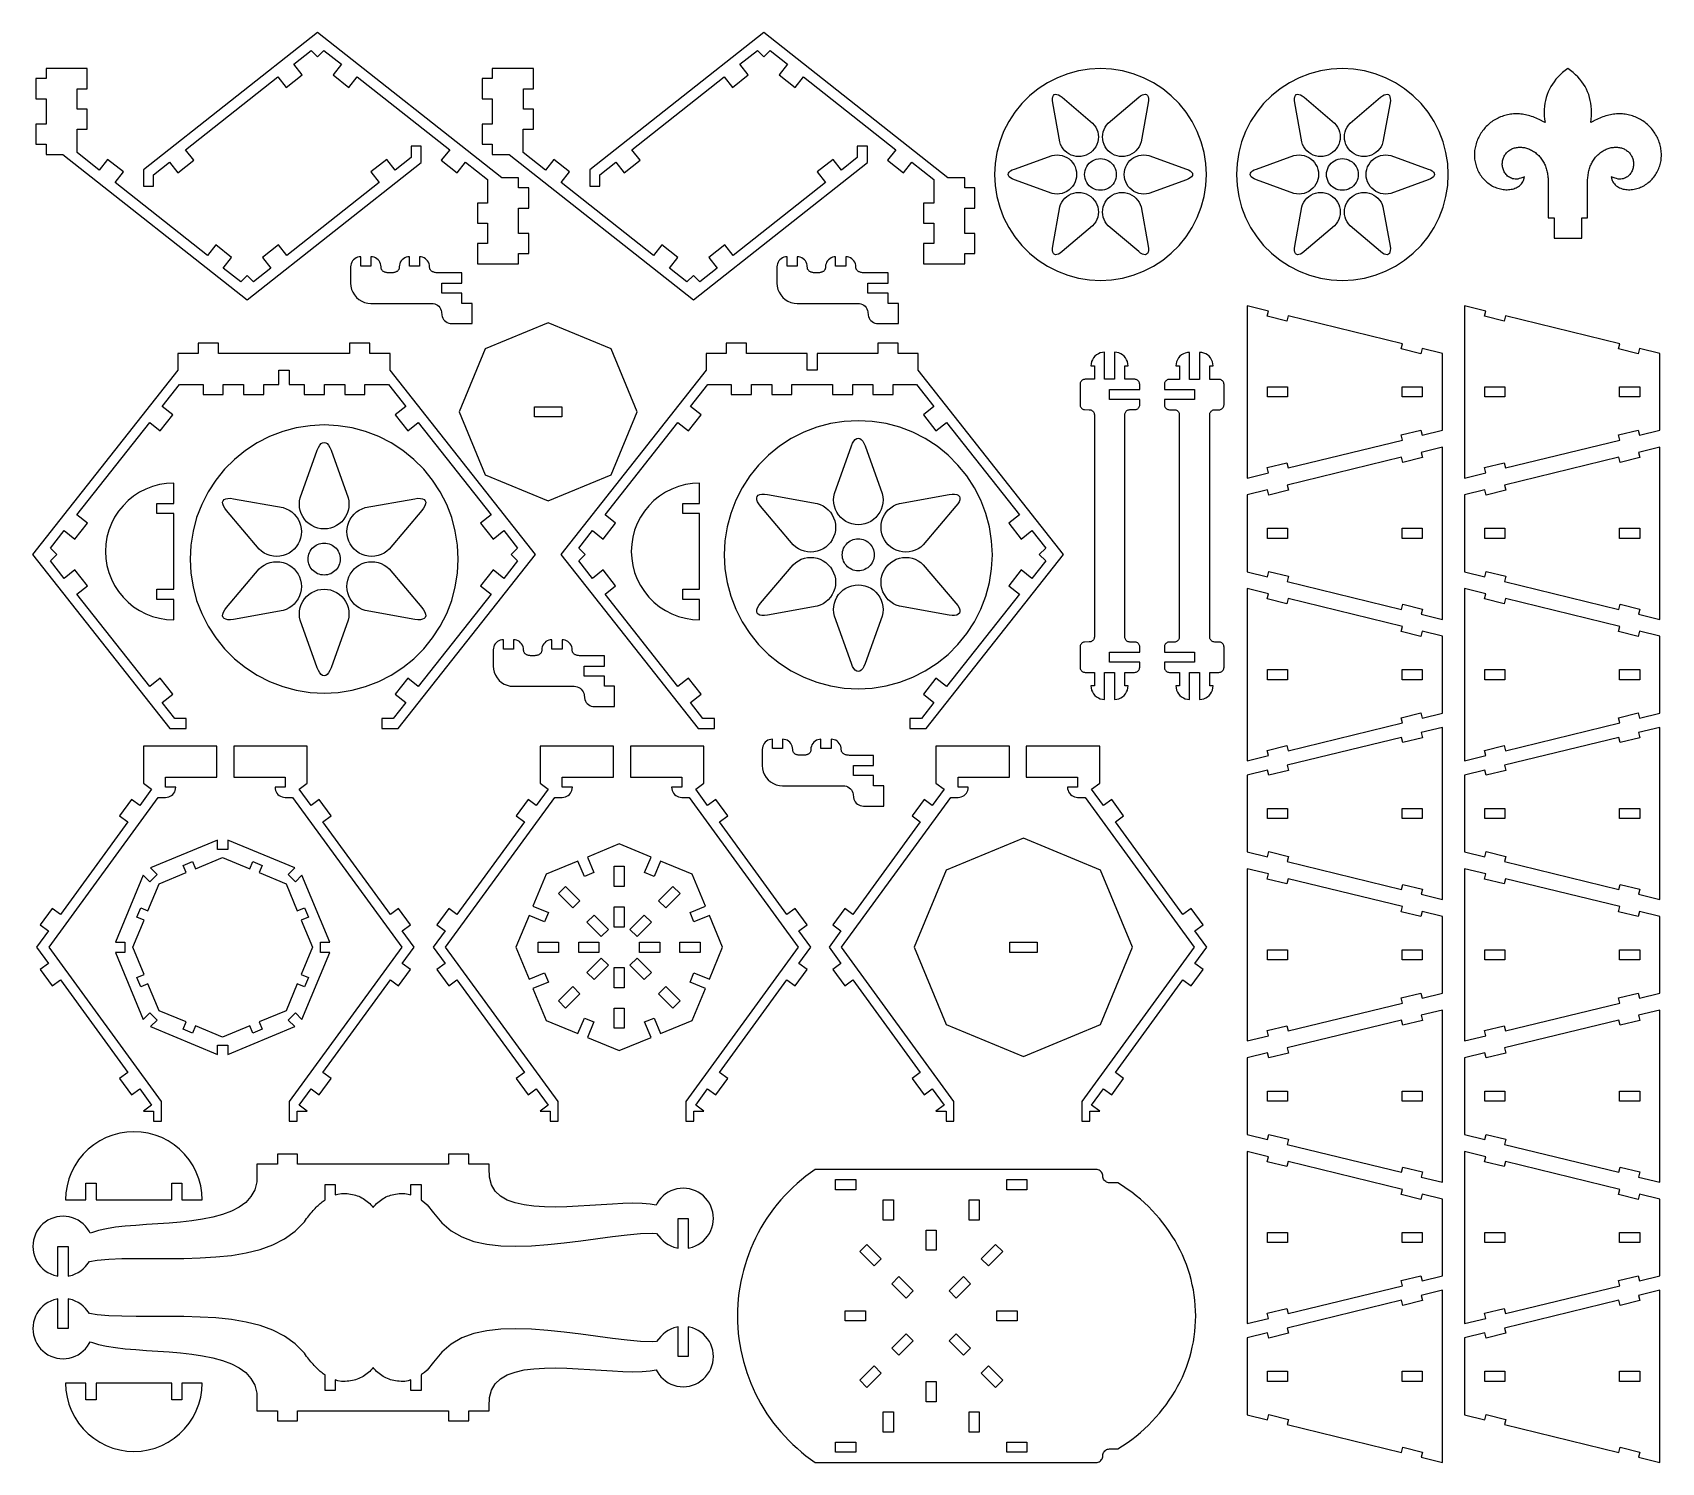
# Model space of a CAD drawing. Extents: x -241 to 241, y -212 to 212.
import ezdxf

# ---------------------------------------------------------------- set-up
doc = ezdxf.new("R2010")
doc.units = 0
doc.layers.add('LAYER_1', color=7, linetype='CONTINUOUS')

msp = doc.modelspace()

# ---------------------------------------------------------------- linework, layer by layer
at = {"layer": 'LAYER_1', "color": 64}
for points, knots in [([(-205.4093, 169.7841), (-205.4093, 169.7841), (-205.4093, 166.3983), (-205.4093, 166.3983), (-205.4093, 166.3983), (-205.4093, 166.3983), (-208.4094, 166.3983), (-208.4094, 166.3983), (-208.4094, 166.3983), (-208.4094, 166.3983), (-208.4094, 171.2386), (-208.4094, 171.2386), (-208.4094, 171.2386), (-208.4094, 171.2386), (-156.847, 211.9187), (-156.847, 211.9187), (-156.847, 211.9187), (-156.847, 211.9187), (-102.2846, 168.8717), (-102.2846, 168.8717), (-102.2846, 168.8717), (-102.2846, 168.8717), (-97.2847, 168.8717), (-97.2847, 168.8717), (-97.2847, 168.8717), (-97.2847, 168.8717), (-97.2847, 165.8716), (-97.2847, 165.8716), (-97.2847, 165.8716), (-97.2847, 165.8716), (-94.2847, 165.8716), (-94.2847, 165.8716), (-94.2847, 165.8716), (-94.2847, 165.8716), (-94.2847, 159.8716), (-94.2847, 159.8716), (-94.2847, 159.8716), (-94.2847, 159.8716), (-97.2847, 159.8716), (-97.2847, 159.8716), (-97.2847, 159.8716), (-97.2847, 159.8716), (-97.2847, 152.4252), (-97.2847, 152.4252), (-97.2847, 152.4252), (-97.2847, 152.4252), (-94.2847, 152.4252), (-94.2847, 152.4252), (-94.2847, 152.4252), (-94.2847, 152.4252), (-94.2847, 146.4252), (-94.2847, 146.4252), (-94.2847, 146.4252), (-94.2847, 146.4252), (-97.2847, 146.4252), (-97.2847, 146.4252), (-97.2847, 146.4252), (-97.2847, 146.4252), (-97.2847, 143.4251), (-97.2847, 143.4251), (-97.2847, 143.4251), (-97.2847, 143.4251), (-109.4848, 143.4251), (-109.4848, 143.4251), (-109.4848, 143.4251), (-109.4848, 143.4251), (-109.4848, 149.4251), (-109.4848, 149.4251), (-109.4848, 149.4251), (-109.4848, 149.4251), (-106.4848, 149.4251), (-106.4848, 149.4251), (-106.4848, 149.4251), (-106.4848, 149.4251), (-106.4848, 155.4172), (-106.4848, 155.4172), (-106.4848, 155.4172), (-106.4848, 155.4172), (-109.4848, 155.4172), (-109.4848, 155.4172), (-109.4848, 155.4172), (-109.4848, 155.4172), (-109.4848, 161.4172), (-109.4848, 161.4172), (-109.4848, 161.4172), (-109.4848, 161.4172), (-106.4601, 161.4172), (-106.4601, 161.4172), (-106.4601, 161.4172), (-106.4601, 161.4172), (-106.4601, 168.3447), (-106.4601, 168.3447), (-106.4601, 168.3447), (-106.4601, 168.3447), (-112.9953, 173.5005), (-112.9953, 173.5005), (-112.9953, 173.5005), (-112.9953, 173.5005), (-115.4729, 170.36), (-115.4729, 170.36), (-115.4729, 170.36), (-115.4729, 170.36), (-120.1832, 174.0767), (-120.1832, 174.0767), (-120.1832, 174.0767), (-120.1832, 174.0767), (-117.7056, 177.2167), (-117.7056, 177.2167), (-117.7056, 177.2167), (-117.7056, 177.2167), (-145.0709, 198.8067), (-145.0709, 198.8067), (-145.0709, 198.8067), (-145.0709, 198.8067), (-147.5485, 195.6662), (-147.5485, 195.6662), (-147.5485, 195.6662), (-147.5485, 195.6662), (-152.2588, 199.3828), (-152.2588, 199.3828), (-152.2588, 199.3828), (-152.2588, 199.3828), (-149.7816, 202.5231), (-149.7816, 202.5231), (-149.7816, 202.5231), (-149.7816, 202.5231), (-154.9498, 206.6005), (-154.9498, 206.6005), (-154.9498, 206.6005), (-154.9498, 206.6005), (-156.847, 204.7006), (-156.847, 204.7006), (-156.847, 204.7006), (-156.847, 204.7006), (-158.7446, 206.6005), (-158.7446, 206.6005), (-158.7446, 206.6005), (-158.7446, 206.6005), (-163.9128, 202.5231), (-163.9128, 202.5231), (-163.9128, 202.5231), (-163.9128, 202.5231), (-161.4352, 199.3828), (-161.4352, 199.3828), (-161.4352, 199.3828), (-161.4352, 199.3828), (-166.1459, 195.6662), (-166.1459, 195.6662), (-166.1459, 195.6662), (-166.1459, 195.6662), (-168.6234, 198.8067), (-168.6234, 198.8067), (-168.6234, 198.8067), (-168.6234, 198.8067), (-195.9888, 177.2167), (-195.9888, 177.2167), (-195.9888, 177.2167), (-195.9888, 177.2167), (-193.5109, 174.0767), (-193.5109, 174.0767), (-193.5109, 174.0767), (-193.5109, 174.0767), (-198.2215, 170.36), (-198.2215, 170.36), (-198.2215, 170.36), (-198.2215, 170.36), (-200.6991, 173.5005), (-200.6991, 173.5005), (-200.6991, 173.5005), (-200.6991, 173.5005), (-205.4093, 169.7841), (-205.4093, 169.7841)], [0, 0, 0, 0, 0.02272727, 0.02272727, 0.02272727, 0.02272727, 0.04545455, 0.04545455, 0.04545455, 0.04545455, 0.06818182, 0.06818182, 0.06818182, 0.06818182, 0.09090909, 0.09090909, 0.09090909, 0.09090909, 0.11363636, 0.11363636, 0.11363636, 0.11363636, 0.13636364, 0.13636364, 0.13636364, 0.13636364, 0.15909091, 0.15909091, 0.15909091, 0.15909091, 0.18181818, 0.18181818, 0.18181818, 0.18181818, 0.20454545, 0.20454545, 0.20454545, 0.20454545, 0.22727273, 0.22727273, 0.22727273, 0.22727273, 0.25, 0.25, 0.25, 0.25, 0.27272727, 0.27272727, 0.27272727, 0.27272727, 0.29545455, 0.29545455, 0.29545455, 0.29545455, 0.31818182, 0.31818182, 0.31818182, 0.31818182, 0.34090909, 0.34090909, 0.34090909, 0.34090909, 0.36363636, 0.36363636, 0.36363636, 0.36363636, 0.38636364, 0.38636364, 0.38636364, 0.38636364, 0.40909091, 0.40909091, 0.40909091, 0.40909091, 0.43181818, 0.43181818, 0.43181818, 0.43181818, 0.45454545, 0.45454545, 0.45454545, 0.45454545, 0.47727273, 0.47727273, 0.47727273, 0.47727273, 0.5, 0.5, 0.5, 0.5, 0.52272727, 0.52272727, 0.52272727, 0.52272727, 0.54545455, 0.54545455, 0.54545455, 0.54545455, 0.56818182, 0.56818182, 0.56818182, 0.56818182, 0.59090909, 0.59090909, 0.59090909, 0.59090909, 0.61363636, 0.61363636, 0.61363636, 0.61363636, 0.63636364, 0.63636364, 0.63636364, 0.63636364, 0.65909091, 0.65909091, 0.65909091, 0.65909091, 0.68181818, 0.68181818, 0.68181818, 0.68181818, 0.70454545, 0.70454545, 0.70454545, 0.70454545, 0.72727273, 0.72727273, 0.72727273, 0.72727273, 0.75, 0.75, 0.75, 0.75, 0.77272727, 0.77272727, 0.77272727, 0.77272727, 0.79545455, 0.79545455, 0.79545455, 0.79545455, 0.81818182, 0.81818182, 0.81818182, 0.81818182, 0.84090909, 0.84090909, 0.84090909, 0.84090909, 0.86363636, 0.86363636, 0.86363636, 0.86363636, 0.88636364, 0.88636364, 0.88636364, 0.88636364, 0.90909091, 0.90909091, 0.90909091, 0.90909091, 0.93181818, 0.93181818, 0.93181818, 0.93181818, 0.95454545, 0.95454545, 0.95454545, 0.95454545, 1, 1, 1, 1]), ([(-73.2094, 169.7841), (-73.2094, 169.7841), (-73.2094, 166.3983), (-73.2094, 166.3983), (-73.2094, 166.3983), (-73.2094, 166.3983), (-76.2094, 166.3983), (-76.2094, 166.3983), (-76.2094, 166.3983), (-76.2094, 166.3983), (-76.2094, 171.2386), (-76.2094, 171.2386), (-76.2094, 171.2386), (-76.2094, 171.2386), (-24.6471, 211.9187), (-24.6471, 211.9187), (-24.6471, 211.9187), (-24.6471, 211.9187), (29.9153, 168.8717), (29.9153, 168.8717), (29.9153, 168.8717), (29.9153, 168.8717), (34.9152, 168.8717), (34.9152, 168.8717), (34.9152, 168.8717), (34.9152, 168.8717), (34.9152, 165.8716), (34.9152, 165.8716), (34.9152, 165.8716), (34.9152, 165.8716), (37.9152, 165.8716), (37.9152, 165.8716), (37.9152, 165.8716), (37.9152, 165.8716), (37.9152, 159.8716), (37.9152, 159.8716), (37.9152, 159.8716), (37.9152, 159.8716), (34.9152, 159.8716), (34.9152, 159.8716), (34.9152, 159.8716), (34.9152, 159.8716), (34.9152, 152.4252), (34.9152, 152.4252), (34.9152, 152.4252), (34.9152, 152.4252), (37.9152, 152.4252), (37.9152, 152.4252), (37.9152, 152.4252), (37.9152, 152.4252), (37.9152, 146.4252), (37.9152, 146.4252), (37.9152, 146.4252), (37.9152, 146.4252), (34.9152, 146.4252), (34.9152, 146.4252), (34.9152, 146.4252), (34.9152, 146.4252), (34.9152, 143.4251), (34.9152, 143.4251), (34.9152, 143.4251), (34.9152, 143.4251), (22.7151, 143.4251), (22.7151, 143.4251), (22.7151, 143.4251), (22.7151, 143.4251), (22.7151, 149.4251), (22.7151, 149.4251), (22.7151, 149.4251), (22.7151, 149.4251), (25.7151, 149.4251), (25.7151, 149.4251), (25.7151, 149.4251), (25.7151, 149.4251), (25.7151, 155.4172), (25.7151, 155.4172), (25.7151, 155.4172), (25.7151, 155.4172), (22.7151, 155.4172), (22.7151, 155.4172), (22.7151, 155.4172), (22.7151, 155.4172), (22.7151, 161.4172), (22.7151, 161.4172), (22.7151, 161.4172), (22.7151, 161.4172), (25.7398, 161.4172), (25.7398, 161.4172), (25.7398, 161.4172), (25.7398, 161.4172), (25.7398, 168.3447), (25.7398, 168.3447), (25.7398, 168.3447), (25.7398, 168.3447), (19.2046, 173.5005), (19.2046, 173.5005), (19.2046, 173.5005), (19.2046, 173.5005), (16.7271, 170.36), (16.7271, 170.36), (16.7271, 170.36), (16.7271, 170.36), (12.0168, 174.0767), (12.0168, 174.0767), (12.0168, 174.0767), (12.0168, 174.0767), (14.4943, 177.2167), (14.4943, 177.2167), (14.4943, 177.2167), (14.4943, 177.2167), (-12.871, 198.8067), (-12.871, 198.8067), (-12.871, 198.8067), (-12.871, 198.8067), (-15.3486, 195.6662), (-15.3486, 195.6662), (-15.3486, 195.6662), (-15.3486, 195.6662), (-20.0592, 199.3828), (-20.0592, 199.3828), (-20.0592, 199.3828), (-20.0592, 199.3828), (-17.5813, 202.5231), (-17.5813, 202.5231), (-17.5813, 202.5231), (-17.5813, 202.5231), (-22.7498, 206.6005), (-22.7498, 206.6005), (-22.7498, 206.6005), (-22.7498, 206.6005), (-24.6471, 204.7006), (-24.6471, 204.7006), (-24.6471, 204.7006), (-24.6471, 204.7006), (-26.5447, 206.6005), (-26.5447, 206.6005), (-26.5447, 206.6005), (-26.5447, 206.6005), (-31.7129, 202.5231), (-31.7129, 202.5231), (-31.7129, 202.5231), (-31.7129, 202.5231), (-29.2353, 199.3828), (-29.2353, 199.3828), (-29.2353, 199.3828), (-29.2353, 199.3828), (-33.9459, 195.6662), (-33.9459, 195.6662), (-33.9459, 195.6662), (-33.9459, 195.6662), (-36.4231, 198.8067), (-36.4231, 198.8067), (-36.4231, 198.8067), (-36.4231, 198.8067), (-63.7885, 177.2167), (-63.7885, 177.2167), (-63.7885, 177.2167), (-63.7885, 177.2167), (-61.3109, 174.0767), (-61.3109, 174.0767), (-61.3109, 174.0767), (-61.3109, 174.0767), (-66.0216, 170.36), (-66.0216, 170.36), (-66.0216, 170.36), (-66.0216, 170.36), (-68.4991, 173.5005), (-68.4991, 173.5005), (-68.4991, 173.5005), (-68.4991, 173.5005), (-73.2094, 169.7841), (-73.2094, 169.7841)], [0, 0, 0, 0, 0.02272727, 0.02272727, 0.02272727, 0.02272727, 0.04545455, 0.04545455, 0.04545455, 0.04545455, 0.06818182, 0.06818182, 0.06818182, 0.06818182, 0.09090909, 0.09090909, 0.09090909, 0.09090909, 0.11363636, 0.11363636, 0.11363636, 0.11363636, 0.13636364, 0.13636364, 0.13636364, 0.13636364, 0.15909091, 0.15909091, 0.15909091, 0.15909091, 0.18181818, 0.18181818, 0.18181818, 0.18181818, 0.20454545, 0.20454545, 0.20454545, 0.20454545, 0.22727273, 0.22727273, 0.22727273, 0.22727273, 0.25, 0.25, 0.25, 0.25, 0.27272727, 0.27272727, 0.27272727, 0.27272727, 0.29545455, 0.29545455, 0.29545455, 0.29545455, 0.31818182, 0.31818182, 0.31818182, 0.31818182, 0.34090909, 0.34090909, 0.34090909, 0.34090909, 0.36363636, 0.36363636, 0.36363636, 0.36363636, 0.38636364, 0.38636364, 0.38636364, 0.38636364, 0.40909091, 0.40909091, 0.40909091, 0.40909091, 0.43181818, 0.43181818, 0.43181818, 0.43181818, 0.45454545, 0.45454545, 0.45454545, 0.45454545, 0.47727273, 0.47727273, 0.47727273, 0.47727273, 0.5, 0.5, 0.5, 0.5, 0.52272727, 0.52272727, 0.52272727, 0.52272727, 0.54545455, 0.54545455, 0.54545455, 0.54545455, 0.56818182, 0.56818182, 0.56818182, 0.56818182, 0.59090909, 0.59090909, 0.59090909, 0.59090909, 0.61363636, 0.61363636, 0.61363636, 0.61363636, 0.63636364, 0.63636364, 0.63636364, 0.63636364, 0.65909091, 0.65909091, 0.65909091, 0.65909091, 0.68181818, 0.68181818, 0.68181818, 0.68181818, 0.70454545, 0.70454545, 0.70454545, 0.70454545, 0.72727273, 0.72727273, 0.72727273, 0.72727273, 0.75, 0.75, 0.75, 0.75, 0.77272727, 0.77272727, 0.77272727, 0.77272727, 0.79545455, 0.79545455, 0.79545455, 0.79545455, 0.81818182, 0.81818182, 0.81818182, 0.81818182, 0.84090909, 0.84090909, 0.84090909, 0.84090909, 0.86363636, 0.86363636, 0.86363636, 0.86363636, 0.88636364, 0.88636364, 0.88636364, 0.88636364, 0.90909091, 0.90909091, 0.90909091, 0.90909091, 0.93181818, 0.93181818, 0.93181818, 0.93181818, 0.95454545, 0.95454545, 0.95454545, 0.95454545, 1, 1, 1, 1]), ([(-129.1497, 174.9064), (-129.1497, 174.9064), (-129.1497, 178.2922), (-129.1497, 178.2922), (-129.1497, 178.2922), (-129.1497, 178.2922), (-126.1501, 178.2922), (-126.1501, 178.2922), (-126.1501, 178.2922), (-126.1501, 178.2922), (-126.1501, 173.4521), (-126.1501, 173.4521), (-126.1501, 173.4521), (-126.1501, 173.4521), (-177.7124, 132.7716), (-177.7124, 132.7716), (-177.7124, 132.7716), (-177.7124, 132.7716), (-232.2748, 175.819), (-232.2748, 175.819), (-232.2748, 175.819), (-232.2748, 175.819), (-237.2747, 175.819), (-237.2747, 175.819), (-237.2747, 175.819), (-237.2747, 175.819), (-237.2747, 178.8189), (-237.2747, 178.8189), (-237.2747, 178.8189), (-237.2747, 178.8189), (-240.2747, 178.8189), (-240.2747, 178.8189), (-240.2747, 178.8189), (-240.2747, 178.8189), (-240.2747, 184.8191), (-240.2747, 184.8191), (-240.2747, 184.8191), (-240.2747, 184.8191), (-237.2747, 184.8191), (-237.2747, 184.8191), (-237.2747, 184.8191), (-237.2747, 184.8191), (-237.2747, 192.2651), (-237.2747, 192.2651), (-237.2747, 192.2651), (-237.2747, 192.2651), (-240.2747, 192.2651), (-240.2747, 192.2651), (-240.2747, 192.2651), (-240.2747, 192.2651), (-240.2747, 198.2652), (-240.2747, 198.2652), (-240.2747, 198.2652), (-240.2747, 198.2652), (-237.2747, 198.2652), (-237.2747, 198.2652), (-237.2747, 198.2652), (-237.2747, 198.2652), (-237.2747, 201.2651), (-237.2747, 201.2651), (-237.2747, 201.2651), (-237.2747, 201.2651), (-225.0746, 201.2651), (-225.0746, 201.2651), (-225.0746, 201.2651), (-225.0746, 201.2651), (-225.0746, 195.2652), (-225.0746, 195.2652), (-225.0746, 195.2652), (-225.0746, 195.2652), (-228.0746, 195.2652), (-228.0746, 195.2652), (-228.0746, 195.2652), (-228.0746, 195.2652), (-228.0746, 189.2732), (-228.0746, 189.2732), (-228.0746, 189.2732), (-228.0746, 189.2732), (-225.0746, 189.2732), (-225.0746, 189.2732), (-225.0746, 189.2732), (-225.0746, 189.2732), (-225.0746, 183.2732), (-225.0746, 183.2732), (-225.0746, 183.2732), (-225.0746, 183.2732), (-228.0993, 183.2732), (-228.0993, 183.2732), (-228.0993, 183.2732), (-228.0993, 183.2732), (-228.0993, 176.346), (-228.0993, 176.346), (-228.0993, 176.346), (-228.0993, 176.346), (-221.5641, 171.1902), (-221.5641, 171.1902), (-221.5641, 171.1902), (-221.5641, 171.1902), (-219.0865, 174.3307), (-219.0865, 174.3307), (-219.0865, 174.3307), (-219.0865, 174.3307), (-214.3763, 170.614), (-214.3763, 170.614), (-214.3763, 170.614), (-214.3763, 170.614), (-216.8538, 167.4736), (-216.8538, 167.4736), (-216.8538, 167.4736), (-216.8538, 167.4736), (-189.4885, 145.8836), (-189.4885, 145.8836), (-189.4885, 145.8836), (-189.4885, 145.8836), (-187.0109, 149.024), (-187.0109, 149.024), (-187.0109, 149.024), (-187.0109, 149.024), (-182.3003, 145.3076), (-182.3003, 145.3076), (-182.3003, 145.3076), (-182.3003, 145.3076), (-184.7782, 142.1675), (-184.7782, 142.1675), (-184.7782, 142.1675), (-184.7782, 142.1675), (-179.6096, 138.0898), (-179.6096, 138.0898), (-179.6096, 138.0898), (-179.6096, 138.0898), (-177.7124, 139.9899), (-177.7124, 139.9899), (-177.7124, 139.9899), (-177.7124, 139.9899), (-175.8148, 138.0898), (-175.8148, 138.0898), (-175.8148, 138.0898), (-175.8148, 138.0898), (-170.6466, 142.1675), (-170.6466, 142.1675), (-170.6466, 142.1675), (-170.6466, 142.1675), (-173.1242, 145.3076), (-173.1242, 145.3076), (-173.1242, 145.3076), (-173.1242, 145.3076), (-168.4135, 149.024), (-168.4135, 149.024), (-168.4135, 149.024), (-168.4135, 149.024), (-165.936, 145.8836), (-165.936, 145.8836), (-165.936, 145.8836), (-165.936, 145.8836), (-138.571, 167.4736), (-138.571, 167.4736), (-138.571, 167.4736), (-138.571, 167.4736), (-141.0486, 170.614), (-141.0486, 170.614), (-141.0486, 170.614), (-141.0486, 170.614), (-136.3379, 174.3307), (-136.3379, 174.3307), (-136.3379, 174.3307), (-136.3379, 174.3307), (-133.8604, 171.1902), (-133.8604, 171.1902), (-133.8604, 171.1902), (-133.8604, 171.1902), (-129.1497, 174.9064), (-129.1497, 174.9064)], [0, 0, 0, 0, 0.02272727, 0.02272727, 0.02272727, 0.02272727, 0.04545455, 0.04545455, 0.04545455, 0.04545455, 0.06818182, 0.06818182, 0.06818182, 0.06818182, 0.09090909, 0.09090909, 0.09090909, 0.09090909, 0.11363636, 0.11363636, 0.11363636, 0.11363636, 0.13636364, 0.13636364, 0.13636364, 0.13636364, 0.15909091, 0.15909091, 0.15909091, 0.15909091, 0.18181818, 0.18181818, 0.18181818, 0.18181818, 0.20454545, 0.20454545, 0.20454545, 0.20454545, 0.22727273, 0.22727273, 0.22727273, 0.22727273, 0.25, 0.25, 0.25, 0.25, 0.27272727, 0.27272727, 0.27272727, 0.27272727, 0.29545455, 0.29545455, 0.29545455, 0.29545455, 0.31818182, 0.31818182, 0.31818182, 0.31818182, 0.34090909, 0.34090909, 0.34090909, 0.34090909, 0.36363636, 0.36363636, 0.36363636, 0.36363636, 0.38636364, 0.38636364, 0.38636364, 0.38636364, 0.40909091, 0.40909091, 0.40909091, 0.40909091, 0.43181818, 0.43181818, 0.43181818, 0.43181818, 0.45454545, 0.45454545, 0.45454545, 0.45454545, 0.47727273, 0.47727273, 0.47727273, 0.47727273, 0.5, 0.5, 0.5, 0.5, 0.52272727, 0.52272727, 0.52272727, 0.52272727, 0.54545455, 0.54545455, 0.54545455, 0.54545455, 0.56818182, 0.56818182, 0.56818182, 0.56818182, 0.59090909, 0.59090909, 0.59090909, 0.59090909, 0.61363636, 0.61363636, 0.61363636, 0.61363636, 0.63636364, 0.63636364, 0.63636364, 0.63636364, 0.65909091, 0.65909091, 0.65909091, 0.65909091, 0.68181818, 0.68181818, 0.68181818, 0.68181818, 0.70454545, 0.70454545, 0.70454545, 0.70454545, 0.72727273, 0.72727273, 0.72727273, 0.72727273, 0.75, 0.75, 0.75, 0.75, 0.77272727, 0.77272727, 0.77272727, 0.77272727, 0.79545455, 0.79545455, 0.79545455, 0.79545455, 0.81818182, 0.81818182, 0.81818182, 0.81818182, 0.84090909, 0.84090909, 0.84090909, 0.84090909, 0.86363636, 0.86363636, 0.86363636, 0.86363636, 0.88636364, 0.88636364, 0.88636364, 0.88636364, 0.90909091, 0.90909091, 0.90909091, 0.90909091, 0.93181818, 0.93181818, 0.93181818, 0.93181818, 0.95454545, 0.95454545, 0.95454545, 0.95454545, 1, 1, 1, 1]), ([(3.0502, 174.9064), (3.0502, 174.9064), (3.0502, 178.2922), (3.0502, 178.2922), (3.0502, 178.2922), (3.0502, 178.2922), (6.0502, 178.2922), (6.0502, 178.2922), (6.0502, 178.2922), (6.0502, 178.2922), (6.0502, 173.4521), (6.0502, 173.4521), (6.0502, 173.4521), (6.0502, 173.4521), (-45.5125, 132.7716), (-45.5125, 132.7716), (-45.5125, 132.7716), (-45.5125, 132.7716), (-100.0748, 175.819), (-100.0748, 175.819), (-100.0748, 175.819), (-100.0748, 175.819), (-105.0748, 175.819), (-105.0748, 175.819), (-105.0748, 175.819), (-105.0748, 175.819), (-105.0748, 178.8189), (-105.0748, 178.8189), (-105.0748, 178.8189), (-105.0748, 178.8189), (-108.0748, 178.8189), (-108.0748, 178.8189), (-108.0748, 178.8189), (-108.0748, 178.8189), (-108.0748, 184.8191), (-108.0748, 184.8191), (-108.0748, 184.8191), (-108.0748, 184.8191), (-105.0748, 184.8191), (-105.0748, 184.8191), (-105.0748, 184.8191), (-105.0748, 184.8191), (-105.0748, 192.2651), (-105.0748, 192.2651), (-105.0748, 192.2651), (-105.0748, 192.2651), (-108.0748, 192.2651), (-108.0748, 192.2651), (-108.0748, 192.2651), (-108.0748, 192.2651), (-108.0748, 198.2652), (-108.0748, 198.2652), (-108.0748, 198.2652), (-108.0748, 198.2652), (-105.0748, 198.2652), (-105.0748, 198.2652), (-105.0748, 198.2652), (-105.0748, 198.2652), (-105.0748, 201.2651), (-105.0748, 201.2651), (-105.0748, 201.2651), (-105.0748, 201.2651), (-92.8746, 201.2651), (-92.8746, 201.2651), (-92.8746, 201.2651), (-92.8746, 201.2651), (-92.8746, 195.2652), (-92.8746, 195.2652), (-92.8746, 195.2652), (-92.8746, 195.2652), (-95.8747, 195.2652), (-95.8747, 195.2652), (-95.8747, 195.2652), (-95.8747, 195.2652), (-95.8747, 189.2732), (-95.8747, 189.2732), (-95.8747, 189.2732), (-95.8747, 189.2732), (-92.8746, 189.2732), (-92.8746, 189.2732), (-92.8746, 189.2732), (-92.8746, 189.2732), (-92.8746, 183.2732), (-92.8746, 183.2732), (-92.8746, 183.2732), (-92.8746, 183.2732), (-95.8994, 183.2732), (-95.8994, 183.2732), (-95.8994, 183.2732), (-95.8994, 183.2732), (-95.8994, 176.346), (-95.8994, 176.346), (-95.8994, 176.346), (-95.8994, 176.346), (-89.3642, 171.1902), (-89.3642, 171.1902), (-89.3642, 171.1902), (-89.3642, 171.1902), (-86.8866, 174.3307), (-86.8866, 174.3307), (-86.8866, 174.3307), (-86.8866, 174.3307), (-82.1763, 170.614), (-82.1763, 170.614), (-82.1763, 170.614), (-82.1763, 170.614), (-84.6539, 167.4736), (-84.6539, 167.4736), (-84.6539, 167.4736), (-84.6539, 167.4736), (-57.2885, 145.8836), (-57.2885, 145.8836), (-57.2885, 145.8836), (-57.2885, 145.8836), (-54.811, 149.024), (-54.811, 149.024), (-54.811, 149.024), (-54.811, 149.024), (-50.1003, 145.3076), (-50.1003, 145.3076), (-50.1003, 145.3076), (-50.1003, 145.3076), (-52.5779, 142.1675), (-52.5779, 142.1675), (-52.5779, 142.1675), (-52.5779, 142.1675), (-47.4097, 138.0898), (-47.4097, 138.0898), (-47.4097, 138.0898), (-47.4097, 138.0898), (-45.5125, 139.9899), (-45.5125, 139.9899), (-45.5125, 139.9899), (-45.5125, 139.9899), (-43.6149, 138.0898), (-43.6149, 138.0898), (-43.6149, 138.0898), (-43.6149, 138.0898), (-38.4467, 142.1675), (-38.4467, 142.1675), (-38.4467, 142.1675), (-38.4467, 142.1675), (-40.9242, 145.3076), (-40.9242, 145.3076), (-40.9242, 145.3076), (-40.9242, 145.3076), (-36.2136, 149.024), (-36.2136, 149.024), (-36.2136, 149.024), (-36.2136, 149.024), (-33.736, 145.8836), (-33.736, 145.8836), (-33.736, 145.8836), (-33.736, 145.8836), (-6.3707, 167.4736), (-6.3707, 167.4736), (-6.3707, 167.4736), (-6.3707, 167.4736), (-8.8486, 170.614), (-8.8486, 170.614), (-8.8486, 170.614), (-8.8486, 170.614), (-4.138, 174.3307), (-4.138, 174.3307), (-4.138, 174.3307), (-4.138, 174.3307), (-1.6604, 171.1902), (-1.6604, 171.1902), (-1.6604, 171.1902), (-1.6604, 171.1902), (3.0502, 174.9064), (3.0502, 174.9064)], [0, 0, 0, 0, 0.02272727, 0.02272727, 0.02272727, 0.02272727, 0.04545455, 0.04545455, 0.04545455, 0.04545455, 0.06818182, 0.06818182, 0.06818182, 0.06818182, 0.09090909, 0.09090909, 0.09090909, 0.09090909, 0.11363636, 0.11363636, 0.11363636, 0.11363636, 0.13636364, 0.13636364, 0.13636364, 0.13636364, 0.15909091, 0.15909091, 0.15909091, 0.15909091, 0.18181818, 0.18181818, 0.18181818, 0.18181818, 0.20454545, 0.20454545, 0.20454545, 0.20454545, 0.22727273, 0.22727273, 0.22727273, 0.22727273, 0.25, 0.25, 0.25, 0.25, 0.27272727, 0.27272727, 0.27272727, 0.27272727, 0.29545455, 0.29545455, 0.29545455, 0.29545455, 0.31818182, 0.31818182, 0.31818182, 0.31818182, 0.34090909, 0.34090909, 0.34090909, 0.34090909, 0.36363636, 0.36363636, 0.36363636, 0.36363636, 0.38636364, 0.38636364, 0.38636364, 0.38636364, 0.40909091, 0.40909091, 0.40909091, 0.40909091, 0.43181818, 0.43181818, 0.43181818, 0.43181818, 0.45454545, 0.45454545, 0.45454545, 0.45454545, 0.47727273, 0.47727273, 0.47727273, 0.47727273, 0.5, 0.5, 0.5, 0.5, 0.52272727, 0.52272727, 0.52272727, 0.52272727, 0.54545455, 0.54545455, 0.54545455, 0.54545455, 0.56818182, 0.56818182, 0.56818182, 0.56818182, 0.59090909, 0.59090909, 0.59090909, 0.59090909, 0.61363636, 0.61363636, 0.61363636, 0.61363636, 0.63636364, 0.63636364, 0.63636364, 0.63636364, 0.65909091, 0.65909091, 0.65909091, 0.65909091, 0.68181818, 0.68181818, 0.68181818, 0.68181818, 0.70454545, 0.70454545, 0.70454545, 0.70454545, 0.72727273, 0.72727273, 0.72727273, 0.72727273, 0.75, 0.75, 0.75, 0.75, 0.77272727, 0.77272727, 0.77272727, 0.77272727, 0.79545455, 0.79545455, 0.79545455, 0.79545455, 0.81818182, 0.81818182, 0.81818182, 0.81818182, 0.84090909, 0.84090909, 0.84090909, 0.84090909, 0.86363636, 0.86363636, 0.86363636, 0.86363636, 0.88636364, 0.88636364, 0.88636364, 0.88636364, 0.90909091, 0.90909091, 0.90909091, 0.90909091, 0.93181818, 0.93181818, 0.93181818, 0.93181818, 0.95454545, 0.95454545, 0.95454545, 0.95454545, 1, 1, 1, 1]), ([(102.2753, 185.5729), (102.2753, 185.5729), (103.7669, 182.646), (103.7669, 182.646), (103.7669, 182.646), (103.7669, 182.646), (104.9441, 179.5793), (104.9441, 179.5793), (104.9441, 179.5793), (104.9441, 179.5793), (105.7943, 176.4059), (105.7943, 176.4059), (105.7943, 176.4059), (105.7943, 176.4059), (106.3083, 173.1614), (106.3083, 173.1614), (106.3083, 173.1614), (106.3083, 173.1614), (106.4801, 169.8807), (106.4801, 169.8807), (106.4801, 169.8807), (106.4801, 169.8807), (106.3083, 166.6001), (106.3083, 166.6001), (106.3083, 166.6001), (106.3083, 166.6001), (105.7943, 163.3556), (105.7943, 163.3556), (105.7943, 163.3556), (105.7943, 163.3556), (104.9441, 160.1824), (104.9441, 160.1824), (104.9441, 160.1824), (104.9441, 160.1824), (103.7669, 157.1154), (103.7669, 157.1154), (103.7669, 157.1154), (103.7669, 157.1154), (102.2753, 154.1885), (102.2753, 154.1885), (102.2753, 154.1885), (102.2753, 154.1885), (100.486, 151.4335), (100.486, 151.4335), (100.486, 151.4335), (100.486, 151.4335), (98.4188, 148.8806), (98.4188, 148.8806), (98.4188, 148.8806), (98.4188, 148.8806), (96.0961, 146.5575), (96.0961, 146.5575), (96.0961, 146.5575), (96.0961, 146.5575), (93.543, 144.4901), (93.543, 144.4901), (93.543, 144.4901), (93.543, 144.4901), (90.7878, 142.7009), (90.7878, 142.7009), (90.7878, 142.7009), (90.7878, 142.7009), (87.8608, 141.2098), (87.8608, 141.2098), (87.8608, 141.2098), (87.8608, 141.2098), (84.7938, 140.0324), (84.7938, 140.0324), (84.7938, 140.0324), (84.7938, 140.0324), (81.6209, 139.182), (81.6209, 139.182), (81.6209, 139.182), (81.6209, 139.182), (78.376, 138.6682), (78.376, 138.6682), (78.376, 138.6682), (78.376, 138.6682), (75.0956, 138.4962), (75.0956, 138.4962), (75.0956, 138.4962), (75.0956, 138.4962), (71.8151, 138.6682), (71.8151, 138.6682), (71.8151, 138.6682), (71.8151, 138.6682), (68.5702, 139.182), (68.5702, 139.182), (68.5702, 139.182), (68.5702, 139.182), (65.3973, 140.0324), (65.3973, 140.0324), (65.3973, 140.0324), (65.3973, 140.0324), (62.3303, 141.2098), (62.3303, 141.2098), (62.3303, 141.2098), (62.3303, 141.2098), (59.4033, 142.7009), (59.4033, 142.7009), (59.4033, 142.7009), (59.4033, 142.7009), (56.6481, 144.4901), (56.6481, 144.4901), (56.6481, 144.4901), (56.6481, 144.4901), (54.0954, 146.5575), (54.0954, 146.5575), (54.0954, 146.5575), (54.0954, 146.5575), (51.7724, 148.8806), (51.7724, 148.8806), (51.7724, 148.8806), (51.7724, 148.8806), (49.7051, 151.4335), (49.7051, 151.4335), (49.7051, 151.4335), (49.7051, 151.4335), (47.9158, 154.1885), (47.9158, 154.1885), (47.9158, 154.1885), (47.9158, 154.1885), (46.4242, 157.1154), (46.4242, 157.1154), (46.4242, 157.1154), (46.4242, 157.1154), (45.247, 160.1824), (45.247, 160.1824), (45.247, 160.1824), (45.247, 160.1824), (44.3968, 163.3556), (44.3968, 163.3556), (44.3968, 163.3556), (44.3968, 163.3556), (43.8828, 166.6001), (43.8828, 166.6001), (43.8828, 166.6001), (43.8828, 166.6001), (43.711, 169.8807), (43.711, 169.8807), (43.711, 169.8807), (43.711, 169.8807), (43.8828, 173.1614), (43.8828, 173.1614), (43.8828, 173.1614), (43.8828, 173.1614), (44.3968, 176.4059), (44.3968, 176.4059), (44.3968, 176.4059), (44.3968, 176.4059), (45.247, 179.5793), (45.247, 179.5793), (45.247, 179.5793), (45.247, 179.5793), (46.4242, 182.646), (46.4242, 182.646), (46.4242, 182.646), (46.4242, 182.646), (47.9158, 185.5729), (47.9158, 185.5729), (47.9158, 185.5729), (47.9158, 185.5729), (49.7051, 188.3281), (49.7051, 188.3281), (49.7051, 188.3281), (49.7051, 188.3281), (51.7724, 190.8812), (51.7724, 190.8812), (51.7724, 190.8812), (51.7724, 190.8812), (54.0954, 193.2042), (54.0954, 193.2042), (54.0954, 193.2042), (54.0954, 193.2042), (56.6481, 195.2714), (56.6481, 195.2714), (56.6481, 195.2714), (56.6481, 195.2714), (59.4033, 197.0607), (59.4033, 197.0607), (59.4033, 197.0607), (59.4033, 197.0607), (62.3303, 198.552), (62.3303, 198.552), (62.3303, 198.552), (62.3303, 198.552), (65.3973, 199.7291), (65.3973, 199.7291), (65.3973, 199.7291), (65.3973, 199.7291), (68.5702, 200.5793), (68.5702, 200.5793), (68.5702, 200.5793), (68.5702, 200.5793), (71.8151, 201.0933), (71.8151, 201.0933), (71.8151, 201.0933), (71.8151, 201.0933), (75.0956, 201.2651), (75.0956, 201.2651), (75.0956, 201.2651), (75.0956, 201.2651), (78.376, 201.0933), (78.376, 201.0933), (78.376, 201.0933), (78.376, 201.0933), (81.6209, 200.5793), (81.6209, 200.5793), (81.6209, 200.5793), (81.6209, 200.5793), (84.7938, 199.7291), (84.7938, 199.7291), (84.7938, 199.7291), (84.7938, 199.7291), (87.8608, 198.552), (87.8608, 198.552), (87.8608, 198.552), (87.8608, 198.552), (90.7878, 197.0607), (90.7878, 197.0607), (90.7878, 197.0607), (90.7878, 197.0607), (93.543, 195.2714), (93.543, 195.2714), (93.543, 195.2714), (93.543, 195.2714), (96.0961, 193.2042), (96.0961, 193.2042), (96.0961, 193.2042), (96.0961, 193.2042), (98.4188, 190.8812), (98.4188, 190.8812), (98.4188, 190.8812), (98.4188, 190.8812), (100.486, 188.3281), (100.486, 188.3281), (100.486, 188.3281), (100.486, 188.3281), (102.2753, 185.5729), (102.2753, 185.5729)], [0, 0, 0, 0, 0.01639344, 0.01639344, 0.01639344, 0.01639344, 0.03278689, 0.03278689, 0.03278689, 0.03278689, 0.04918033, 0.04918033, 0.04918033, 0.04918033, 0.06557377, 0.06557377, 0.06557377, 0.06557377, 0.08196721, 0.08196721, 0.08196721, 0.08196721, 0.09836066, 0.09836066, 0.09836066, 0.09836066, 0.1147541, 0.1147541, 0.1147541, 0.1147541, 0.13114754, 0.13114754, 0.13114754, 0.13114754, 0.14754098, 0.14754098, 0.14754098, 0.14754098, 0.16393443, 0.16393443, 0.16393443, 0.16393443, 0.18032787, 0.18032787, 0.18032787, 0.18032787, 0.19672131, 0.19672131, 0.19672131, 0.19672131, 0.21311475, 0.21311475, 0.21311475, 0.21311475, 0.2295082, 0.2295082, 0.2295082, 0.2295082, 0.24590164, 0.24590164, 0.24590164, 0.24590164, 0.26229508, 0.26229508, 0.26229508, 0.26229508, 0.27868852, 0.27868852, 0.27868852, 0.27868852, 0.29508197, 0.29508197, 0.29508197, 0.29508197, 0.31147541, 0.31147541, 0.31147541, 0.31147541, 0.32786885, 0.32786885, 0.32786885, 0.32786885, 0.3442623, 0.3442623, 0.3442623, 0.3442623, 0.36065574, 0.36065574, 0.36065574, 0.36065574, 0.37704918, 0.37704918, 0.37704918, 0.37704918, 0.39344262, 0.39344262, 0.39344262, 0.39344262, 0.40983607, 0.40983607, 0.40983607, 0.40983607, 0.42622951, 0.42622951, 0.42622951, 0.42622951, 0.44262295, 0.44262295, 0.44262295, 0.44262295, 0.45901639, 0.45901639, 0.45901639, 0.45901639, 0.47540984, 0.47540984, 0.47540984, 0.47540984, 0.49180328, 0.49180328, 0.49180328, 0.49180328, 0.50819672, 0.50819672, 0.50819672, 0.50819672, 0.52459016, 0.52459016, 0.52459016, 0.52459016, 0.54098361, 0.54098361, 0.54098361, 0.54098361, 0.55737705, 0.55737705, 0.55737705, 0.55737705, 0.57377049, 0.57377049, 0.57377049, 0.57377049, 0.59016393, 0.59016393, 0.59016393, 0.59016393, 0.60655738, 0.60655738, 0.60655738, 0.60655738, 0.62295082, 0.62295082, 0.62295082, 0.62295082, 0.63934426, 0.63934426, 0.63934426, 0.63934426, 0.6557377, 0.6557377, 0.6557377, 0.6557377, 0.67213115, 0.67213115, 0.67213115, 0.67213115, 0.68852459, 0.68852459, 0.68852459, 0.68852459, 0.70491803, 0.70491803, 0.70491803, 0.70491803, 0.72131148, 0.72131148, 0.72131148, 0.72131148, 0.73770492, 0.73770492, 0.73770492, 0.73770492, 0.75409836, 0.75409836, 0.75409836, 0.75409836, 0.7704918, 0.7704918, 0.7704918, 0.7704918, 0.78688525, 0.78688525, 0.78688525, 0.78688525, 0.80327869, 0.80327869, 0.80327869, 0.80327869, 0.81967213, 0.81967213, 0.81967213, 0.81967213, 0.83606557, 0.83606557, 0.83606557, 0.83606557, 0.85245902, 0.85245902, 0.85245902, 0.85245902, 0.86885246, 0.86885246, 0.86885246, 0.86885246, 0.8852459, 0.8852459, 0.8852459, 0.8852459, 0.90163934, 0.90163934, 0.90163934, 0.90163934, 0.91803279, 0.91803279, 0.91803279, 0.91803279, 0.93442623, 0.93442623, 0.93442623, 0.93442623, 0.95081967, 0.95081967, 0.95081967, 0.95081967, 0.96721311, 0.96721311, 0.96721311, 0.96721311, 1, 1, 1, 1]), ([(173.9566, 185.5729), (173.9566, 185.5729), (175.4481, 182.646), (175.4481, 182.646), (175.4481, 182.646), (175.4481, 182.646), (176.6254, 179.5793), (176.6254, 179.5793), (176.6254, 179.5793), (176.6254, 179.5793), (177.4755, 176.4059), (177.4755, 176.4059), (177.4755, 176.4059), (177.4755, 176.4059), (177.9895, 173.1614), (177.9895, 173.1614), (177.9895, 173.1614), (177.9895, 173.1614), (178.1613, 169.8807), (178.1613, 169.8807), (178.1613, 169.8807), (178.1613, 169.8807), (177.9895, 166.6001), (177.9895, 166.6001), (177.9895, 166.6001), (177.9895, 166.6001), (177.4755, 163.3556), (177.4755, 163.3556), (177.4755, 163.3556), (177.4755, 163.3556), (176.6254, 160.1824), (176.6254, 160.1824), (176.6254, 160.1824), (176.6254, 160.1824), (175.4481, 157.1154), (175.4481, 157.1154), (175.4481, 157.1154), (175.4481, 157.1154), (173.9566, 154.1885), (173.9566, 154.1885), (173.9566, 154.1885), (173.9566, 154.1885), (172.1677, 151.4335), (172.1677, 151.4335), (172.1677, 151.4335), (172.1677, 151.4335), (170.1, 148.8806), (170.1, 148.8806), (170.1, 148.8806), (170.1, 148.8806), (167.7773, 146.5575), (167.7773, 146.5575), (167.7773, 146.5575), (167.7773, 146.5575), (165.2243, 144.4901), (165.2243, 144.4901), (165.2243, 144.4901), (165.2243, 144.4901), (162.4691, 142.7009), (162.4691, 142.7009), (162.4691, 142.7009), (162.4691, 142.7009), (159.5421, 141.2098), (159.5421, 141.2098), (159.5421, 141.2098), (159.5421, 141.2098), (156.4754, 140.0324), (156.4754, 140.0324), (156.4754, 140.0324), (156.4754, 140.0324), (153.3022, 139.182), (153.3022, 139.182), (153.3022, 139.182), (153.3022, 139.182), (150.0573, 138.6682), (150.0573, 138.6682), (150.0573, 138.6682), (150.0573, 138.6682), (146.7768, 138.4962), (146.7768, 138.4962), (146.7768, 138.4962), (146.7768, 138.4962), (143.4963, 138.6682), (143.4963, 138.6682), (143.4963, 138.6682), (143.4963, 138.6682), (140.2518, 139.182), (140.2518, 139.182), (140.2518, 139.182), (140.2518, 139.182), (137.0786, 140.0324), (137.0786, 140.0324), (137.0786, 140.0324), (137.0786, 140.0324), (134.0116, 141.2098), (134.0116, 141.2098), (134.0116, 141.2098), (134.0116, 141.2098), (131.0846, 142.7009), (131.0846, 142.7009), (131.0846, 142.7009), (131.0846, 142.7009), (128.3294, 144.4901), (128.3294, 144.4901), (128.3294, 144.4901), (128.3294, 144.4901), (125.7767, 146.5575), (125.7767, 146.5575), (125.7767, 146.5575), (125.7767, 146.5575), (123.4536, 148.8806), (123.4536, 148.8806), (123.4536, 148.8806), (123.4536, 148.8806), (121.3863, 151.4335), (121.3863, 151.4335), (121.3863, 151.4335), (121.3863, 151.4335), (119.5971, 154.1885), (119.5971, 154.1885), (119.5971, 154.1885), (119.5971, 154.1885), (118.1059, 157.1154), (118.1059, 157.1154), (118.1059, 157.1154), (118.1059, 157.1154), (116.9283, 160.1824), (116.9283, 160.1824), (116.9283, 160.1824), (116.9283, 160.1824), (116.0781, 163.3556), (116.0781, 163.3556), (116.0781, 163.3556), (116.0781, 163.3556), (115.5645, 166.6001), (115.5645, 166.6001), (115.5645, 166.6001), (115.5645, 166.6001), (115.3923, 169.8807), (115.3923, 169.8807), (115.3923, 169.8807), (115.3923, 169.8807), (115.5645, 173.1614), (115.5645, 173.1614), (115.5645, 173.1614), (115.5645, 173.1614), (116.0781, 176.4059), (116.0781, 176.4059), (116.0781, 176.4059), (116.0781, 176.4059), (116.9283, 179.5793), (116.9283, 179.5793), (116.9283, 179.5793), (116.9283, 179.5793), (118.1059, 182.646), (118.1059, 182.646), (118.1059, 182.646), (118.1059, 182.646), (119.5971, 185.5729), (119.5971, 185.5729), (119.5971, 185.5729), (119.5971, 185.5729), (121.3863, 188.3281), (121.3863, 188.3281), (121.3863, 188.3281), (121.3863, 188.3281), (123.4536, 190.8812), (123.4536, 190.8812), (123.4536, 190.8812), (123.4536, 190.8812), (125.7767, 193.2042), (125.7767, 193.2042), (125.7767, 193.2042), (125.7767, 193.2042), (128.3294, 195.2714), (128.3294, 195.2714), (128.3294, 195.2714), (128.3294, 195.2714), (131.0846, 197.0607), (131.0846, 197.0607), (131.0846, 197.0607), (131.0846, 197.0607), (134.0116, 198.552), (134.0116, 198.552), (134.0116, 198.552), (134.0116, 198.552), (137.0786, 199.7291), (137.0786, 199.7291), (137.0786, 199.7291), (137.0786, 199.7291), (140.2518, 200.5793), (140.2518, 200.5793), (140.2518, 200.5793), (140.2518, 200.5793), (143.4963, 201.0933), (143.4963, 201.0933), (143.4963, 201.0933), (143.4963, 201.0933), (146.7768, 201.2651), (146.7768, 201.2651), (146.7768, 201.2651), (146.7768, 201.2651), (150.0573, 201.0933), (150.0573, 201.0933), (150.0573, 201.0933), (150.0573, 201.0933), (153.3022, 200.5793), (153.3022, 200.5793), (153.3022, 200.5793), (153.3022, 200.5793), (156.4754, 199.7291), (156.4754, 199.7291), (156.4754, 199.7291), (156.4754, 199.7291), (159.5421, 198.552), (159.5421, 198.552), (159.5421, 198.552), (159.5421, 198.552), (162.4691, 197.0607), (162.4691, 197.0607), (162.4691, 197.0607), (162.4691, 197.0607), (165.2243, 195.2714), (165.2243, 195.2714), (165.2243, 195.2714), (165.2243, 195.2714), (167.7773, 193.2042), (167.7773, 193.2042), (167.7773, 193.2042), (167.7773, 193.2042), (170.1, 190.8812), (170.1, 190.8812), (170.1, 190.8812), (170.1, 190.8812), (172.1677, 188.3281), (172.1677, 188.3281), (172.1677, 188.3281), (172.1677, 188.3281), (173.9566, 185.5729), (173.9566, 185.5729)], [0, 0, 0, 0, 0.01639344, 0.01639344, 0.01639344, 0.01639344, 0.03278689, 0.03278689, 0.03278689, 0.03278689, 0.04918033, 0.04918033, 0.04918033, 0.04918033, 0.06557377, 0.06557377, 0.06557377, 0.06557377, 0.08196721, 0.08196721, 0.08196721, 0.08196721, 0.09836066, 0.09836066, 0.09836066, 0.09836066, 0.1147541, 0.1147541, 0.1147541, 0.1147541, 0.13114754, 0.13114754, 0.13114754, 0.13114754, 0.14754098, 0.14754098, 0.14754098, 0.14754098, 0.16393443, 0.16393443, 0.16393443, 0.16393443, 0.18032787, 0.18032787, 0.18032787, 0.18032787, 0.19672131, 0.19672131, 0.19672131, 0.19672131, 0.21311475, 0.21311475, 0.21311475, 0.21311475, 0.2295082, 0.2295082, 0.2295082, 0.2295082, 0.24590164, 0.24590164, 0.24590164, 0.24590164, 0.26229508, 0.26229508, 0.26229508, 0.26229508, 0.27868852, 0.27868852, 0.27868852, 0.27868852, 0.29508197, 0.29508197, 0.29508197, 0.29508197, 0.31147541, 0.31147541, 0.31147541, 0.31147541, 0.32786885, 0.32786885, 0.32786885, 0.32786885, 0.3442623, 0.3442623, 0.3442623, 0.3442623, 0.36065574, 0.36065574, 0.36065574, 0.36065574, 0.37704918, 0.37704918, 0.37704918, 0.37704918, 0.39344262, 0.39344262, 0.39344262, 0.39344262, 0.40983607, 0.40983607, 0.40983607, 0.40983607, 0.42622951, 0.42622951, 0.42622951, 0.42622951, 0.44262295, 0.44262295, 0.44262295, 0.44262295, 0.45901639, 0.45901639, 0.45901639, 0.45901639, 0.47540984, 0.47540984, 0.47540984, 0.47540984, 0.49180328, 0.49180328, 0.49180328, 0.49180328, 0.50819672, 0.50819672, 0.50819672, 0.50819672, 0.52459016, 0.52459016, 0.52459016, 0.52459016, 0.54098361, 0.54098361, 0.54098361, 0.54098361, 0.55737705, 0.55737705, 0.55737705, 0.55737705, 0.57377049, 0.57377049, 0.57377049, 0.57377049, 0.59016393, 0.59016393, 0.59016393, 0.59016393, 0.60655738, 0.60655738, 0.60655738, 0.60655738, 0.62295082, 0.62295082, 0.62295082, 0.62295082, 0.63934426, 0.63934426, 0.63934426, 0.63934426, 0.6557377, 0.6557377, 0.6557377, 0.6557377, 0.67213115, 0.67213115, 0.67213115, 0.67213115, 0.68852459, 0.68852459, 0.68852459, 0.68852459, 0.70491803, 0.70491803, 0.70491803, 0.70491803, 0.72131148, 0.72131148, 0.72131148, 0.72131148, 0.73770492, 0.73770492, 0.73770492, 0.73770492, 0.75409836, 0.75409836, 0.75409836, 0.75409836, 0.7704918, 0.7704918, 0.7704918, 0.7704918, 0.78688525, 0.78688525, 0.78688525, 0.78688525, 0.80327869, 0.80327869, 0.80327869, 0.80327869, 0.81967213, 0.81967213, 0.81967213, 0.81967213, 0.83606557, 0.83606557, 0.83606557, 0.83606557, 0.85245902, 0.85245902, 0.85245902, 0.85245902, 0.86885246, 0.86885246, 0.86885246, 0.86885246, 0.8852459, 0.8852459, 0.8852459, 0.8852459, 0.90163934, 0.90163934, 0.90163934, 0.90163934, 0.91803279, 0.91803279, 0.91803279, 0.91803279, 0.93442623, 0.93442623, 0.93442623, 0.93442623, 0.95081967, 0.95081967, 0.95081967, 0.95081967, 0.96721311, 0.96721311, 0.96721311, 0.96721311, 1, 1, 1, 1]), ([(220.0033, 171.6224), (220.0033, 171.6224), (219.9027, 171.2795), (219.9027, 171.2795), (219.9027, 171.2795), (219.9027, 171.2795), (219.8121, 170.9315), (219.8121, 170.9315), (219.8121, 170.9315), (219.8121, 170.9315), (219.7313, 170.5799), (219.7313, 170.5799), (219.7313, 170.5799), (219.7313, 170.5799), (219.6607, 170.2239), (219.6607, 170.2239), (219.6607, 170.2239), (219.6607, 170.2239), (219.6011, 169.8623), (219.6011, 169.8623), (219.6011, 169.8623), (219.6011, 169.8623), (219.5514, 169.4962), (219.5514, 169.4962), (219.5514, 169.4962), (219.5514, 169.4962), (219.5104, 169.1257), (219.5104, 169.1257), (219.5104, 169.1257), (219.5104, 169.1257), (219.4773, 168.7514), (219.4773, 168.7514), (219.4773, 168.7514), (219.4773, 168.7514), (219.4508, 168.3739), (219.4508, 168.3739), (219.4508, 168.3739), (219.4508, 168.3739), (219.4508, 157.023), (219.4508, 157.023), (219.4508, 157.023), (219.4508, 157.023), (217.676, 157.023), (217.676, 157.023), (217.676, 157.023), (217.676, 157.023), (217.676, 151.023), (217.676, 151.023), (217.676, 151.023), (217.676, 151.023), (209.5201, 151.023), (209.5201, 151.023), (209.5201, 151.023), (209.5201, 151.023), (209.5201, 157.023), (209.5201, 157.023), (209.5201, 157.023), (209.5201, 157.023), (207.7453, 157.023), (207.7453, 157.023), (207.7453, 157.023), (207.7453, 157.023), (207.7453, 168.3739), (207.7453, 168.3739), (207.7453, 168.3739), (207.7453, 168.3739), (207.7185, 168.7514), (207.7185, 168.7514), (207.7185, 168.7514), (207.7185, 168.7514), (207.6853, 169.1257), (207.6853, 169.1257), (207.6853, 169.1257), (207.6853, 169.1257), (207.6444, 169.4962), (207.6444, 169.4962), (207.6444, 169.4962), (207.6444, 169.4962), (207.595, 169.8623), (207.595, 169.8623), (207.595, 169.8623), (207.595, 169.8623), (207.5354, 170.2239), (207.5354, 170.2239), (207.5354, 170.2239), (207.5354, 170.2239), (207.4648, 170.5799), (207.4648, 170.5799), (207.4648, 170.5799), (207.4648, 170.5799), (207.3837, 170.9315), (207.3837, 170.9315), (207.3837, 170.9315), (207.3837, 170.9315), (207.293, 171.2795), (207.293, 171.2795), (207.293, 171.2795), (207.293, 171.2795), (207.1928, 171.6224), (207.1928, 171.6224), (207.1928, 171.6224), (207.1928, 171.6224), (207.0821, 171.9595), (207.0821, 171.9595), (207.0821, 171.9595), (207.0821, 171.9595), (206.9614, 172.2904), (206.9614, 172.2904), (206.9614, 172.2904), (206.9614, 172.2904), (206.8298, 172.6144), (206.8298, 172.6144), (206.8298, 172.6144), (206.8298, 172.6144), (206.6873, 172.9319), (206.6873, 172.9319), (206.6873, 172.9319), (206.6873, 172.9319), (206.5342, 173.244), (206.5342, 173.244), (206.5342, 173.244), (206.5342, 173.244), (206.3705, 173.55), (206.3705, 173.55), (206.3705, 173.55), (206.3705, 173.55), (206.1966, 173.8483), (206.1966, 173.8483), (206.1966, 173.8483), (206.1966, 173.8483), (206.0139, 174.1384), (206.0139, 174.1384), (206.0139, 174.1384), (206.0139, 174.1384), (205.8216, 174.4196), (205.8216, 174.4196), (205.8216, 174.4196), (205.8216, 174.4196), (205.6195, 174.6918), (205.6195, 174.6918), (205.6195, 174.6918), (205.6195, 174.6918), (205.4064, 174.9572), (205.4064, 174.9572), (205.4064, 174.9572), (205.4064, 174.9572), (205.1845, 175.2143), (205.1845, 175.2143), (205.1845, 175.2143), (205.1845, 175.2143), (204.9538, 175.4617), (204.9538, 175.4617), (204.9538, 175.4617), (204.9538, 175.4617), (204.7156, 175.6991), (204.7156, 175.6991), (204.7156, 175.6991), (204.7156, 175.6991), (204.4705, 175.9249), (204.4705, 175.9249), (204.4705, 175.9249), (204.4705, 175.9249), (204.2179, 176.1403), (204.2179, 176.1403), (204.2179, 176.1403), (204.2179, 176.1403), (203.9565, 176.3464), (203.9565, 176.3464), (203.9565, 176.3464), (203.9565, 176.3464), (203.6869, 176.5422), (203.6869, 176.5422), (203.6869, 176.5422), (203.6869, 176.5422), (203.4118, 176.7267), (203.4118, 176.7267), (203.4118, 176.7267), (203.4118, 176.7267), (203.1317, 176.8992), (203.1317, 176.8992), (203.1317, 176.8992), (203.1317, 176.8992), (202.8487, 177.0582), (202.8487, 177.0582), (202.8487, 177.0582), (202.8487, 177.0582), (202.5605, 177.2051), (202.5605, 177.2051), (202.5605, 177.2051), (202.5605, 177.2051), (202.2659, 177.3401), (202.2659, 177.3401), (202.2659, 177.3401), (202.2659, 177.3401), (201.9668, 177.4633), (201.9668, 177.4633), (201.9668, 177.4633), (201.9668, 177.4633), (201.6645, 177.5736), (201.6645, 177.5736), (201.6645, 177.5736), (201.6645, 177.5736), (201.3611, 177.6699), (201.3611, 177.6699), (201.3611, 177.6699), (201.3611, 177.6699), (201.0584, 177.7525), (201.0584, 177.7525), (201.0584, 177.7525), (201.0584, 177.7525), (200.7539, 177.8209), (200.7539, 177.8209), (200.7539, 177.8209), (200.7539, 177.8209), (200.4467, 177.876), (200.4467, 177.876), (200.4467, 177.876), (200.4467, 177.876), (200.1383, 177.9176), (200.1383, 177.9176), (200.1383, 177.9176), (200.1383, 177.9176), (199.8304, 177.9452), (199.8304, 177.9452), (199.8304, 177.9452), (199.8304, 177.9452), (199.5252, 177.9582), (199.5252, 177.9582), (199.5252, 177.9582), (199.5252, 177.9582), (199.225, 177.9569), (199.225, 177.9569), (199.225, 177.9569), (199.225, 177.9569), (198.9269, 177.941), (198.9269, 177.941), (198.9269, 177.941), (198.9269, 177.941), (198.6299, 177.9103), (198.6299, 177.9103), (198.6299, 177.9103), (198.6299, 177.9103), (198.3353, 177.8655), (198.3353, 177.8655), (198.3353, 177.8655), (198.3353, 177.8655), (198.0453, 177.8062), (198.0453, 177.8062), (198.0453, 177.8062), (198.0453, 177.8062), (197.762, 177.7332), (197.762, 177.7332), (197.762, 177.7332), (197.762, 177.7332), (197.4872, 177.6461), (197.4872, 177.6461), (197.4872, 177.6461), (197.4872, 177.6461), (197.2191, 177.544), (197.2191, 177.544), (197.2191, 177.544), (197.2191, 177.544), (196.9563, 177.4277), (196.9563, 177.4277), (196.9563, 177.4277), (196.9563, 177.4277), (196.6995, 177.2971), (196.6995, 177.2971), (196.6995, 177.2971), (196.6995, 177.2971), (196.4515, 177.1532), (196.4515, 177.1532), (196.4515, 177.1532), (196.4515, 177.1532), (196.2137, 176.9966), (196.2137, 176.9966), (196.2137, 176.9966), (196.2137, 176.9966), (195.9886, 176.8283), (195.9886, 176.8283), (195.9886, 176.8283), (195.9886, 176.8283), (195.7741, 176.6465), (195.7741, 176.6465), (195.7741, 176.6465), (195.7741, 176.6465), (195.5685, 176.4507), (195.5685, 176.4507), (195.5685, 176.4507), (195.5685, 176.4507), (195.3734, 176.2426), (195.3734, 176.2426), (195.3734, 176.2426), (195.3734, 176.2426), (195.1903, 176.0233), (195.1903, 176.0233), (195.1903, 176.0233), (195.1903, 176.0233), (195.021, 175.7939), (195.021, 175.7939), (195.021, 175.7939), (195.021, 175.7939), (194.8675, 175.5566), (194.8675, 175.5566), (194.8675, 175.5566), (194.8675, 175.5566), (194.7285, 175.3088), (194.7285, 175.3088), (194.7285, 175.3088), (194.7285, 175.3088), (194.6019, 175.0492), (194.6019, 175.0492), (194.6019, 175.0492), (194.6019, 175.0492), (194.4893, 174.7796), (194.4893, 174.7796), (194.4893, 174.7796), (194.4893, 174.7796), (194.3919, 174.5031), (194.3919, 174.5031), (194.3919, 174.5031), (194.3919, 174.5031), (194.3115, 174.2213), (194.3115, 174.2213), (194.3115, 174.2213), (194.3115, 174.2213), (194.2494, 173.937), (194.2494, 173.937), (194.2494, 173.937), (194.2494, 173.937), (194.2043, 173.6466), (194.2043, 173.6466), (194.2043, 173.6466), (194.2043, 173.6466), (194.175, 173.3481), (194.175, 173.3481), (194.175, 173.3481), (194.175, 173.3481), (194.1623, 173.0448), (194.1623, 173.0448), (194.1623, 173.0448), (194.1623, 173.0448), (194.1676, 172.7396), (194.1676, 172.7396), (194.1676, 172.7396), (194.1676, 172.7396), (194.1916, 172.4361), (194.1916, 172.4361), (194.1916, 172.4361), (194.1916, 172.4361), (194.2353, 172.1378), (194.2353, 172.1378), (194.2353, 172.1378), (194.2353, 172.1378), (194.2985, 171.8399), (194.2985, 171.8399), (194.2985, 171.8399), (194.2985, 171.8399), (194.38, 171.5394), (194.38, 171.5394), (194.38, 171.5394), (194.38, 171.5394), (194.4801, 171.241), (194.4801, 171.241), (194.4801, 171.241), (194.4801, 171.241), (194.5994, 170.9482), (194.5994, 170.9482), (194.5994, 170.9482), (194.5994, 170.9482), (194.738, 170.6663), (194.738, 170.6663), (194.738, 170.6663), (194.738, 170.6663), (194.8971, 170.3996), (194.8971, 170.3996), (194.8971, 170.3996), (194.8971, 170.3996), (195.076, 170.1421), (195.076, 170.1421), (195.076, 170.1421), (195.076, 170.1421), (195.275, 169.8899), (195.275, 169.8899), (195.275, 169.8899), (195.275, 169.8899), (195.4933, 169.6481), (195.4933, 169.6481), (195.4933, 169.6481), (195.4933, 169.6481), (195.7311, 169.4227), (195.7311, 169.4227), (195.7311, 169.4227), (195.7311, 169.4227), (195.9879, 169.2195), (195.9879, 169.2195), (195.9879, 169.2195), (195.9879, 169.2195), (196.2634, 169.0443), (196.2634, 169.0443), (196.2634, 169.0443), (196.2634, 169.0443), (196.5587, 168.8897), (196.5587, 168.8897), (196.5587, 168.8897), (196.5587, 168.8897), (196.8741, 168.75), (196.8741, 168.75), (196.8741, 168.75), (196.8741, 168.75), (197.2085, 168.6328), (197.2085, 168.6328), (197.2085, 168.6328), (197.2085, 168.6328), (197.561, 168.5446), (197.561, 168.5446), (197.561, 168.5446), (197.561, 168.5446), (197.93, 168.4929), (197.93, 168.4929), (197.93, 168.4929), (197.93, 168.4929), (198.3148, 168.4844), (198.3148, 168.4844), (198.3148, 168.4844), (198.3148, 168.4844), (198.723, 168.5335), (198.723, 168.5335), (198.723, 168.5335), (198.723, 168.5335), (199.1559, 168.6368), (199.1559, 168.6368), (199.1559, 168.6368), (199.1559, 168.6368), (199.606, 168.7765), (199.606, 168.7765), (199.606, 168.7765), (199.606, 168.7765), (200.5225, 169.0925), (200.5225, 169.0925), (200.5225, 169.0925), (200.5225, 169.0925), (200.7476, 169.1625), (200.7476, 169.1625), (200.7476, 169.1625), (200.7476, 169.1625), (200.6823, 168.8196), (200.6823, 168.8196), (200.6823, 168.8196), (200.6823, 168.8196), (200.4449, 168.0918), (200.4449, 168.0918), (200.4449, 168.0918), (200.4449, 168.0918), (200.2622, 167.7195), (200.2622, 167.7195), (200.2622, 167.7195), (200.2622, 167.7195), (200.0583, 167.3728), (200.0583, 167.3728), (200.0583, 167.3728), (200.0583, 167.3728), (199.823, 167.0631), (199.823, 167.0631), (199.823, 167.0631), (199.823, 167.0631), (199.5541, 166.79), (199.5541, 166.79), (199.5541, 166.79), (199.5541, 166.79), (199.2592, 166.5424), (199.2592, 166.5424), (199.2592, 166.5424), (199.2592, 166.5424), (198.9431, 166.3201), (198.9431, 166.3201), (198.9431, 166.3201), (198.9431, 166.3201), (198.6112, 166.1215), (198.6112, 166.1215), (198.6112, 166.1215), (198.6112, 166.1215), (198.2683, 165.9464), (198.2683, 165.9464), (198.2683, 165.9464), (198.2683, 165.9464), (197.919, 165.7938), (197.919, 165.7938), (197.919, 165.7938), (197.919, 165.7938), (197.5599, 165.6643), (197.5599, 165.6643), (197.5599, 165.6643), (197.5599, 165.6643), (197.1856, 165.5592), (197.1856, 165.5592), (197.1856, 165.5592), (197.1856, 165.5592), (196.8, 165.4772), (196.8, 165.4772), (196.8, 165.4772), (196.8, 165.4772), (196.4077, 165.4173), (196.4077, 165.4173), (196.4077, 165.4173), (196.4077, 165.4173), (196.0126, 165.3785), (196.0126, 165.3785), (196.0126, 165.3785), (196.0126, 165.3785), (195.6186, 165.3595), (195.6186, 165.3595), (195.6186, 165.3595), (195.6186, 165.3595), (195.222, 165.3613), (195.222, 165.3613), (195.222, 165.3613), (195.222, 165.3613), (194.8195, 165.3856), (194.8195, 165.3856), (194.8195, 165.3856), (194.8195, 165.3856), (194.4142, 165.4307), (194.4142, 165.4307), (194.4142, 165.4307), (194.4142, 165.4307), (194.0092, 165.4952), (194.0092, 165.4952), (194.0092, 165.4952), (194.0092, 165.4952), (193.6077, 165.5781), (193.6077, 165.5781), (193.6077, 165.5781), (193.6077, 165.5781), (193.213, 165.678), (193.213, 165.678), (193.213, 165.678), (193.213, 165.678), (192.8224, 165.7963), (192.8224, 165.7963), (192.8224, 165.7963), (192.8224, 165.7963), (192.433, 165.9342), (192.433, 165.9342), (192.433, 165.9342), (192.433, 165.9342), (192.047, 166.0901), (192.047, 166.0901), (192.047, 166.0901), (192.047, 166.0901), (191.6671, 166.263), (191.6671, 166.263), (191.6671, 166.263), (191.6671, 166.263), (191.2953, 166.4509), (191.2953, 166.4509), (191.2953, 166.4509), (191.2953, 166.4509), (190.9351, 166.6527), (190.9351, 166.6527), (190.9351, 166.6527), (190.9351, 166.6527), (190.5834, 166.87), (190.5834, 166.87), (190.5834, 166.87), (190.5834, 166.87), (190.2383, 167.1039), (190.2383, 167.1039), (190.2383, 167.1039), (190.2383, 167.1039), (189.9018, 167.353), (189.9018, 167.353), (189.9018, 167.353), (189.9018, 167.353), (189.5758, 167.6159), (189.5758, 167.6159), (189.5758, 167.6159), (189.5758, 167.6159), (189.2615, 167.8907), (189.2615, 167.8907), (189.2615, 167.8907), (189.2615, 167.8907), (188.9609, 168.1756), (188.9609, 168.1756), (188.9609, 168.1756), (188.9609, 168.1756), (188.6731, 168.4728), (188.6731, 168.4728), (188.6731, 168.4728), (188.6731, 168.4728), (188.3958, 168.7835), (188.3958, 168.7835), (188.3958, 168.7835), (188.3958, 168.7835), (188.1308, 169.1063), (188.1308, 169.1063), (188.1308, 169.1063), (188.1308, 169.1063), (187.8786, 169.4394), (187.8786, 169.4394), (187.8786, 169.4394), (187.8786, 169.4394), (187.6408, 169.7811), (187.6408, 169.7811), (187.6408, 169.7811), (187.6408, 169.7811), (187.4186, 170.1297), (187.4186, 170.1297), (187.4186, 170.1297), (187.4186, 170.1297), (187.2112, 170.487), (187.2112, 170.487), (187.2112, 170.487), (187.2112, 170.487), (187.0171, 170.8546), (187.0171, 170.8546), (187.0171, 170.8546), (187.0171, 170.8546), (186.8376, 171.2308), (186.8376, 171.2308), (186.8376, 171.2308), (186.8376, 171.2308), (186.6728, 171.6136), (186.6728, 171.6136), (186.6728, 171.6136), (186.6728, 171.6136), (186.5236, 172.0019), (186.5236, 172.0019), (186.5236, 172.0019), (186.5236, 172.0019), (186.3906, 172.3935), (186.3906, 172.3935), (186.3906, 172.3935), (186.3906, 172.3935), (186.2735, 172.79), (186.2735, 172.79), (186.2735, 172.79), (186.2735, 172.79), (186.1719, 173.1936), (186.1719, 173.1936), (186.1719, 173.1936), (186.1719, 173.1936), (186.0854, 173.6025), (186.0854, 173.6025), (186.0854, 173.6025), (186.0854, 173.6025), (186.0145, 174.0145), (186.0145, 174.0145), (186.0145, 174.0145), (186.0145, 174.0145), (185.9599, 174.4283), (185.9599, 174.4283), (185.9599, 174.4283), (185.9599, 174.4283), (185.9207, 174.8422), (185.9207, 174.8422), (185.9207, 174.8422), (185.9207, 174.8422), (185.8981, 175.2578), (185.8981, 175.2578), (185.8981, 175.2578), (185.8981, 175.2578), (185.8911, 175.6764), (185.8911, 175.6764), (185.8911, 175.6764), (185.8911, 175.6764), (185.9002, 176.0969), (185.9002, 176.0969), (185.9002, 176.0969), (185.9002, 176.0969), (185.9246, 176.5178), (185.9246, 176.5178), (185.9246, 176.5178), (185.9246, 176.5178), (185.9641, 176.9369), (185.9641, 176.9369), (185.9641, 176.9369), (185.9641, 176.9369), (186.0191, 177.3524), (186.0191, 177.3524), (186.0191, 177.3524), (186.0191, 177.3524), (186.0893, 177.7666), (186.0893, 177.7666), (186.0893, 177.7666), (186.0893, 177.7666), (186.1754, 178.1805), (186.1754, 178.1805), (186.1754, 178.1805), (186.1754, 178.1805), (186.2766, 178.5929), (186.2766, 178.5929), (186.2766, 178.5929), (186.2766, 178.5929), (186.3927, 179.002), (186.3927, 179.002), (186.3927, 179.002), (186.3927, 179.002), (186.5229, 179.4067), (186.5229, 179.4067), (186.5229, 179.4067), (186.5229, 179.4067), (186.6665, 179.8046), (186.6665, 179.8046), (186.6665, 179.8046), (186.6665, 179.8046), (186.8245, 180.1981), (186.8245, 180.1981), (186.8245, 180.1981), (186.8245, 180.1981), (186.9974, 180.5878), (186.9974, 180.5878), (186.9974, 180.5878), (186.9974, 180.5878), (187.1847, 180.973), (187.1847, 180.973), (187.1847, 180.973), (187.1847, 180.973), (187.3847, 181.352), (187.3847, 181.352), (187.3847, 181.352), (187.3847, 181.352), (187.5974, 181.7234), (187.5974, 181.7234), (187.5974, 181.7234), (187.5974, 181.7234), (187.8218, 182.0857), (187.8218, 182.0857), (187.8218, 182.0857), (187.8218, 182.0857), (188.0585, 182.4402), (188.0585, 182.4402), (188.0585, 182.4402), (188.0585, 182.4402), (188.309, 182.7884), (188.309, 182.7884), (188.309, 182.7884), (188.309, 182.7884), (188.5718, 183.1288), (188.5718, 183.1288), (188.5718, 183.1288), (188.5718, 183.1288), (188.8459, 183.4609), (188.8459, 183.4609), (188.8459, 183.4609), (188.8459, 183.4609), (189.1306, 183.7822), (189.1306, 183.7822), (189.1306, 183.7822), (189.1306, 183.7822), (189.4245, 184.0923), (189.4245, 184.0923), (189.4245, 184.0923), (189.4245, 184.0923), (189.7289, 184.3922), (189.7289, 184.3922), (189.7289, 184.3922), (189.7289, 184.3922), (190.045, 184.6829), (190.045, 184.6829), (190.045, 184.6829), (190.045, 184.6829), (190.3717, 184.9633), (190.3717, 184.9633), (190.3717, 184.9633), (190.3717, 184.9633), (190.7072, 185.2328), (190.7072, 185.2328), (190.7072, 185.2328), (190.7072, 185.2328), (191.0515, 185.49), (191.0515, 185.49), (191.0515, 185.49), (191.0515, 185.49), (191.4025, 185.7342), (191.4025, 185.7342), (191.4025, 185.7342), (191.4025, 185.7342), (191.7616, 185.9656), (191.7616, 185.9656), (191.7616, 185.9656), (191.7616, 185.9656), (192.1303, 186.1857), (192.1303, 186.1857), (192.1303, 186.1857), (192.1303, 186.1857), (192.5071, 186.3939), (192.5071, 186.3939), (192.5071, 186.3939), (192.5071, 186.3939), (192.8909, 186.5886), (192.8909, 186.5886), (192.8909, 186.5886), (192.8909, 186.5886), (193.2807, 186.7699), (193.2807, 186.7699), (193.2807, 186.7699), (193.2807, 186.7699), (193.6755, 186.9368), (193.6755, 186.9368), (193.6755, 186.9368), (193.6755, 186.9368), (194.0759, 187.0892), (194.0759, 187.0892), (194.0759, 187.0892), (194.0759, 187.0892), (194.4833, 187.2289), (194.4833, 187.2289), (194.4833, 187.2289), (194.4833, 187.2289), (194.8968, 187.3544), (194.8968, 187.3544), (194.8968, 187.3544), (194.8968, 187.3544), (195.3152, 187.466), (195.3152, 187.466), (195.3152, 187.466), (195.3152, 187.466), (195.7367, 187.5625), (195.7367, 187.5625), (195.7367, 187.5625), (195.7367, 187.5625), (196.1615, 187.6445), (196.1615, 187.6445), (196.1615, 187.6445), (196.1615, 187.6445), (196.5898, 187.7111), (196.5898, 187.7111), (196.5898, 187.7111), (196.5898, 187.7111), (197.0226, 187.7633), (197.0226, 187.7633), (197.0226, 187.7633), (197.0226, 187.7633), (197.459, 187.8007), (197.459, 187.8007), (197.459, 187.8007), (197.459, 187.8007), (197.8986, 187.8232), (197.8986, 187.8232), (197.8986, 187.8232), (197.8986, 187.8232), (198.3395, 187.831), (198.3395, 187.831), (198.3395, 187.831), (198.3395, 187.831), (198.7816, 187.8236), (198.7816, 187.8236), (198.7816, 187.8236), (198.7816, 187.8236), (199.225, 187.8011), (199.225, 187.8011), (199.225, 187.8011), (199.225, 187.8011), (199.6709, 187.7637), (199.6709, 187.7637), (199.6709, 187.7637), (199.6709, 187.7637), (200.1189, 187.7107), (200.1189, 187.7107), (200.1189, 187.7107), (200.1189, 187.7107), (200.5677, 187.6438), (200.5677, 187.6438), (200.5677, 187.6438), (200.5677, 187.6438), (201.0168, 187.5618), (201.0168, 187.5618), (201.0168, 187.5618), (201.0168, 187.5618), (201.4651, 187.4662), (201.4651, 187.4662), (201.4651, 187.4662), (201.4651, 187.4662), (201.9135, 187.3555), (201.9135, 187.3555), (201.9135, 187.3555), (201.9135, 187.3555), (202.3626, 187.2303), (202.3626, 187.2303), (202.3626, 187.2303), (202.3626, 187.2303), (202.812, 187.0902), (202.812, 187.0902), (202.812, 187.0902), (202.812, 187.0902), (203.2608, 186.9368), (203.2608, 186.9368), (203.2608, 186.9368), (203.2608, 186.9368), (203.7088, 186.7699), (203.7088, 186.7699), (203.7088, 186.7699), (203.7088, 186.7699), (204.1558, 186.5911), (204.1558, 186.5911), (204.1558, 186.5911), (204.1558, 186.5911), (204.601, 186.3946), (204.601, 186.3946), (204.601, 186.3946), (204.601, 186.3946), (205.0448, 186.1782), (205.0448, 186.1782), (205.0448, 186.1782), (205.0448, 186.1782), (205.4875, 185.9494), (205.4875, 185.9494), (205.4875, 185.9494), (205.4875, 185.9494), (206.3726, 185.4783), (206.3726, 185.4783), (206.3726, 185.4783), (206.3726, 185.4783), (206.8154, 185.2491), (206.8154, 185.2491), (206.8154, 185.2491), (206.8154, 185.2491), (206.6884, 186.2567), (206.6884, 186.2567), (206.6884, 186.2567), (206.6884, 186.2567), (206.6104, 187.2419), (206.6104, 187.2419), (206.6104, 187.2419), (206.6104, 187.2419), (206.5815, 188.206), (206.5815, 188.206), (206.5815, 188.206), (206.5815, 188.206), (206.6016, 189.148), (206.6016, 189.148), (206.6016, 189.148), (206.6016, 189.148), (206.6707, 190.0684), (206.6707, 190.0684), (206.6707, 190.0684), (206.6707, 190.0684), (206.7889, 190.9668), (206.7889, 190.9668), (206.7889, 190.9668), (206.7889, 190.9668), (206.9565, 191.844), (206.9565, 191.844), (206.9565, 191.844), (206.9565, 191.844), (207.1727, 192.6991), (207.1727, 192.6991), (207.1727, 192.6991), (207.1727, 192.6991), (207.4384, 193.5322), (207.4384, 193.5322), (207.4384, 193.5322), (207.4384, 193.5322), (207.7527, 194.3441), (207.7527, 194.3441), (207.7527, 194.3441), (207.7527, 194.3441), (208.1164, 195.134), (208.1164, 195.134), (208.1164, 195.134), (208.1164, 195.134), (208.5292, 195.9022), (208.5292, 195.9022), (208.5292, 195.9022), (208.5292, 195.9022), (208.991, 196.6488), (208.991, 196.6488), (208.991, 196.6488), (208.991, 196.6488), (209.5021, 197.3734), (209.5021, 197.3734), (209.5021, 197.3734), (209.5021, 197.3734), (210.062, 198.0765), (210.062, 198.0765), (210.062, 198.0765), (210.062, 198.0765), (210.6709, 198.7577), (210.6709, 198.7577), (210.6709, 198.7577), (210.6709, 198.7577), (211.3292, 199.4169), (211.3292, 199.4169), (211.3292, 199.4169), (211.3292, 199.4169), (212.0361, 200.0549), (212.0361, 200.0549), (212.0361, 200.0549), (212.0361, 200.0549), (212.7925, 200.6712), (212.7925, 200.6712), (212.7925, 200.6712), (212.7925, 200.6712), (213.5979, 201.2651), (213.5979, 201.2651), (213.5979, 201.2651), (213.5979, 201.2651), (214.4033, 200.6712), (214.4033, 200.6712), (214.4033, 200.6712), (214.4033, 200.6712), (215.1596, 200.0549), (215.1596, 200.0549), (215.1596, 200.0549), (215.1596, 200.0549), (215.8669, 199.4169), (215.8669, 199.4169), (215.8669, 199.4169), (215.8669, 199.4169), (216.5249, 198.7577), (216.5249, 198.7577), (216.5249, 198.7577), (216.5249, 198.7577), (217.1341, 198.0765), (217.1341, 198.0765), (217.1341, 198.0765), (217.1341, 198.0765), (217.694, 197.3734), (217.694, 197.3734), (217.694, 197.3734), (217.694, 197.3734), (218.2048, 196.6488), (218.2048, 196.6488), (218.2048, 196.6488), (218.2048, 196.6488), (218.6666, 195.9022), (218.6666, 195.9022), (218.6666, 195.9022), (218.6666, 195.9022), (219.0797, 195.134), (219.0797, 195.134), (219.0797, 195.134), (219.0797, 195.134), (219.4431, 194.3441), (219.4431, 194.3441), (219.4431, 194.3441), (219.4431, 194.3441), (219.7577, 193.5322), (219.7577, 193.5322), (219.7577, 193.5322), (219.7577, 193.5322), (220.0234, 192.6991), (220.0234, 192.6991), (220.0234, 192.6991), (220.0234, 192.6991), (220.2396, 191.844), (220.2396, 191.844), (220.2396, 191.844), (220.2396, 191.844), (220.4068, 190.9668), (220.4068, 190.9668), (220.4068, 190.9668), (220.4068, 190.9668), (220.5254, 190.0684), (220.5254, 190.0684), (220.5254, 190.0684), (220.5254, 190.0684), (220.5945, 189.148), (220.5945, 189.148), (220.5945, 189.148), (220.5945, 189.148), (220.6146, 188.206), (220.6146, 188.206), (220.6146, 188.206), (220.6146, 188.206), (220.5857, 187.2419), (220.5857, 187.2419), (220.5857, 187.2419), (220.5857, 187.2419), (220.5077, 186.2567), (220.5077, 186.2567), (220.5077, 186.2567), (220.5077, 186.2567), (220.3807, 185.2491), (220.3807, 185.2491), (220.3807, 185.2491), (220.3807, 185.2491), (220.8235, 185.4783), (220.8235, 185.4783), (220.8235, 185.4783), (220.8235, 185.4783), (221.7086, 185.9494), (221.7086, 185.9494), (221.7086, 185.9494), (221.7086, 185.9494), (222.1513, 186.1782), (222.1513, 186.1782), (222.1513, 186.1782), (222.1513, 186.1782), (222.5951, 186.3946), (222.5951, 186.3946), (222.5951, 186.3946), (222.5951, 186.3946), (223.0403, 186.5911), (223.0403, 186.5911), (223.0403, 186.5911), (223.0403, 186.5911), (223.4869, 186.7699), (223.4869, 186.7699), (223.4869, 186.7699), (223.4869, 186.7699), (223.935, 186.9368), (223.935, 186.9368), (223.935, 186.9368), (223.935, 186.9368), (224.3841, 187.0902), (224.3841, 187.0902), (224.3841, 187.0902), (224.3841, 187.0902), (224.8331, 187.2303), (224.8331, 187.2303), (224.8331, 187.2303), (224.8331, 187.2303), (225.2826, 187.3555), (225.2826, 187.3555), (225.2826, 187.3555), (225.2826, 187.3555), (225.731, 187.4662), (225.731, 187.4662), (225.731, 187.4662), (225.731, 187.4662), (226.1793, 187.5618), (226.1793, 187.5618), (226.1793, 187.5618), (226.1793, 187.5618), (226.6281, 187.6438), (226.6281, 187.6438), (226.6281, 187.6438), (226.6281, 187.6438), (227.0772, 187.7107), (227.0772, 187.7107), (227.0772, 187.7107), (227.0772, 187.7107), (227.5248, 187.7637), (227.5248, 187.7637), (227.5248, 187.7637), (227.5248, 187.7637), (227.9707, 187.8011), (227.9707, 187.8011), (227.9707, 187.8011), (227.9707, 187.8011), (228.4145, 187.8236), (228.4145, 187.8236), (228.4145, 187.8236), (228.4145, 187.8236), (228.8566, 187.831), (228.8566, 187.831), (228.8566, 187.831), (228.8566, 187.831), (229.2975, 187.8232), (229.2975, 187.8232), (229.2975, 187.8232), (229.2975, 187.8232), (229.7368, 187.8007), (229.7368, 187.8007), (229.7368, 187.8007), (229.7368, 187.8007), (230.1735, 187.7633), (230.1735, 187.7633), (230.1735, 187.7633), (230.1735, 187.7633), (230.6064, 187.7111), (230.6064, 187.7111), (230.6064, 187.7111), (230.6064, 187.7111), (231.0346, 187.6445), (231.0346, 187.6445), (231.0346, 187.6445), (231.0346, 187.6445), (231.459, 187.5625), (231.459, 187.5625), (231.459, 187.5625), (231.459, 187.5625), (231.8809, 187.466), (231.8809, 187.466), (231.8809, 187.466), (231.8809, 187.466), (232.2993, 187.3544), (232.2993, 187.3544), (232.2993, 187.3544), (232.2993, 187.3544), (232.7128, 187.2289), (232.7128, 187.2289), (232.7128, 187.2289), (232.7128, 187.2289), (233.1202, 187.0892), (233.1202, 187.0892), (233.1202, 187.0892), (233.1202, 187.0892), (233.5206, 186.9368), (233.5206, 186.9368), (233.5206, 186.9368), (233.5206, 186.9368), (233.9151, 186.7699), (233.9151, 186.7699), (233.9151, 186.7699), (233.9151, 186.7699), (234.3049, 186.5886), (234.3049, 186.5886), (234.3049, 186.5886), (234.3049, 186.5886), (234.6887, 186.3939), (234.6887, 186.3939), (234.6887, 186.3939), (234.6887, 186.3939), (235.0655, 186.1857), (235.0655, 186.1857), (235.0655, 186.1857), (235.0655, 186.1857), (235.4341, 185.9656), (235.4341, 185.9656), (235.4341, 185.9656), (235.4341, 185.9656), (235.7936, 185.7342), (235.7936, 185.7342), (235.7936, 185.7342), (235.7936, 185.7342), (236.1446, 185.49), (236.1446, 185.49), (236.1446, 185.49), (236.1446, 185.49), (236.4886, 185.2328), (236.4886, 185.2328), (236.4886, 185.2328), (236.4886, 185.2328), (236.8244, 184.9633), (236.8244, 184.9633), (236.8244, 184.9633), (236.8244, 184.9633), (237.1507, 184.6829), (237.1507, 184.6829), (237.1507, 184.6829), (237.1507, 184.6829), (237.4668, 184.3922), (237.4668, 184.3922), (237.4668, 184.3922), (237.4668, 184.3922), (237.7713, 184.0923), (237.7713, 184.0923), (237.7713, 184.0923), (237.7713, 184.0923), (238.0655, 183.7822), (238.0655, 183.7822), (238.0655, 183.7822), (238.0655, 183.7822), (238.3502, 183.4609), (238.3502, 183.4609), (238.3502, 183.4609), (238.3502, 183.4609), (238.6243, 183.1288), (238.6243, 183.1288), (238.6243, 183.1288), (238.6243, 183.1288), (238.8871, 182.7884), (238.8871, 182.7884), (238.8871, 182.7884), (238.8871, 182.7884), (239.1372, 182.4402), (239.1372, 182.4402), (239.1372, 182.4402), (239.1372, 182.4402), (239.3743, 182.0857), (239.3743, 182.0857), (239.3743, 182.0857), (239.3743, 182.0857), (239.5987, 181.7234), (239.5987, 181.7234), (239.5987, 181.7234), (239.5987, 181.7234), (239.811, 181.352), (239.811, 181.352), (239.811, 181.352), (239.811, 181.352), (240.0114, 180.973), (240.0114, 180.973), (240.0114, 180.973), (240.0114, 180.973), (240.1984, 180.5878), (240.1984, 180.5878), (240.1984, 180.5878), (240.1984, 180.5878), (240.3712, 180.1981), (240.3712, 180.1981), (240.3712, 180.1981), (240.3712, 180.1981), (240.5293, 179.8046), (240.5293, 179.8046), (240.5293, 179.8046), (240.5293, 179.8046), (240.6729, 179.4067), (240.6729, 179.4067), (240.6729, 179.4067), (240.6729, 179.4067), (240.803, 179.002), (240.803, 179.002), (240.803, 179.002), (240.803, 179.002), (240.9191, 178.5929), (240.9191, 178.5929), (240.9191, 178.5929), (240.9191, 178.5929), (241.0204, 178.1805), (241.0204, 178.1805), (241.0204, 178.1805), (241.0204, 178.1805), (241.1068, 177.7666), (241.1068, 177.7666), (241.1068, 177.7666), (241.1068, 177.7666), (241.177, 177.3524), (241.177, 177.3524), (241.177, 177.3524), (241.177, 177.3524), (241.2317, 176.9369), (241.2317, 176.9369), (241.2317, 176.9369), (241.2317, 176.9369), (241.2715, 176.5178), (241.2715, 176.5178), (241.2715, 176.5178), (241.2715, 176.5178), (241.2959, 176.0969), (241.2959, 176.0969), (241.2959, 176.0969), (241.2959, 176.0969), (241.3047, 175.6764), (241.3047, 175.6764), (241.3047, 175.6764), (241.3047, 175.6764), (241.298, 175.2578), (241.298, 175.2578), (241.298, 175.2578), (241.298, 175.2578), (241.2751, 174.8422), (241.2751, 174.8422), (241.2751, 174.8422), (241.2751, 174.8422), (241.2363, 174.4283), (241.2363, 174.4283), (241.2363, 174.4283), (241.2363, 174.4283), (241.1812, 174.0145), (241.1812, 174.0145), (241.1812, 174.0145), (241.1812, 174.0145), (241.1107, 173.6025), (241.1107, 173.6025), (241.1107, 173.6025), (241.1107, 173.6025), (241.0242, 173.1936), (241.0242, 173.1936), (241.0242, 173.1936), (241.0242, 173.1936), (240.9226, 172.79), (240.9226, 172.79), (240.9226, 172.79), (240.9226, 172.79), (240.8055, 172.3935), (240.8055, 172.3935), (240.8055, 172.3935), (240.8055, 172.3935), (240.6722, 172.0019), (240.6722, 172.0019), (240.6722, 172.0019), (240.6722, 172.0019), (240.5229, 171.6136), (240.5229, 171.6136), (240.5229, 171.6136), (240.5229, 171.6136), (240.3582, 171.2308), (240.3582, 171.2308), (240.3582, 171.2308), (240.3582, 171.2308), (240.1786, 170.8546), (240.1786, 170.8546), (240.1786, 170.8546), (240.1786, 170.8546), (239.9849, 170.487), (239.9849, 170.487), (239.9849, 170.487), (239.9849, 170.487), (239.7775, 170.1297), (239.7775, 170.1297), (239.7775, 170.1297), (239.7775, 170.1297), (239.5549, 169.7811), (239.5549, 169.7811), (239.5549, 169.7811), (239.5549, 169.7811), (239.3171, 169.4394), (239.3171, 169.4394), (239.3171, 169.4394), (239.3171, 169.4394), (239.0653, 169.1063), (239.0653, 169.1063), (239.0653, 169.1063), (239.0653, 169.1063), (238.8, 168.7835), (238.8, 168.7835), (238.8, 168.7835), (238.8, 168.7835), (238.523, 168.4728), (238.523, 168.4728), (238.523, 168.4728), (238.523, 168.4728), (238.2352, 168.1756), (238.2352, 168.1756), (238.2352, 168.1756), (238.2352, 168.1756), (237.9346, 167.8907), (237.9346, 167.8907), (237.9346, 167.8907), (237.9346, 167.8907), (237.6203, 167.6159), (237.6203, 167.6159), (237.6203, 167.6159), (237.6203, 167.6159), (237.294, 167.353), (237.294, 167.353), (237.294, 167.353), (237.294, 167.353), (236.9578, 167.1039), (236.9578, 167.1039), (236.9578, 167.1039), (236.9578, 167.1039), (236.6127, 166.87), (236.6127, 166.87), (236.6127, 166.87), (236.6127, 166.87), (236.261, 166.6527), (236.261, 166.6527), (236.261, 166.6527), (236.261, 166.6527), (235.9005, 166.4509), (235.9005, 166.4509), (235.9005, 166.4509), (235.9005, 166.4509), (235.529, 166.263), (235.529, 166.263), (235.529, 166.263), (235.529, 166.263), (235.1491, 166.0901), (235.1491, 166.0901), (235.1491, 166.0901), (235.1491, 166.0901), (234.7631, 165.9342), (234.7631, 165.9342), (234.7631, 165.9342), (234.7631, 165.9342), (234.3737, 165.7963), (234.3737, 165.7963), (234.3737, 165.7963), (234.3737, 165.7963), (233.9828, 165.678), (233.9828, 165.678), (233.9828, 165.678), (233.9828, 165.678), (233.588, 165.5781), (233.588, 165.5781), (233.588, 165.5781), (233.588, 165.5781), (233.1866, 165.4952), (233.1866, 165.4952), (233.1866, 165.4952), (233.1866, 165.4952), (232.7816, 165.4307), (232.7816, 165.4307), (232.7816, 165.4307), (232.7816, 165.4307), (232.3762, 165.3856), (232.3762, 165.3856), (232.3762, 165.3856), (232.3762, 165.3856), (231.9737, 165.3613), (231.9737, 165.3613), (231.9737, 165.3613), (231.9737, 165.3613), (231.5775, 165.3595), (231.5775, 165.3595), (231.5775, 165.3595), (231.5775, 165.3595), (231.1835, 165.3785), (231.1835, 165.3785), (231.1835, 165.3785), (231.1835, 165.3785), (230.788, 165.4173), (230.788, 165.4173), (230.788, 165.4173), (230.788, 165.4173), (230.3957, 165.4772), (230.3957, 165.4772), (230.3957, 165.4772), (230.3957, 165.4772), (230.0105, 165.5592), (230.0105, 165.5592), (230.0105, 165.5592), (230.0105, 165.5592), (229.6359, 165.6643), (229.6359, 165.6643), (229.6359, 165.6643), (229.6359, 165.6643), (229.2767, 165.7938), (229.2767, 165.7938), (229.2767, 165.7938), (229.2767, 165.7938), (228.9278, 165.9464), (228.9278, 165.9464), (228.9278, 165.9464), (228.9278, 165.9464), (228.5849, 166.1215), (228.5849, 166.1215), (228.5849, 166.1215), (228.5849, 166.1215), (228.253, 166.3201), (228.253, 166.3201), (228.253, 166.3201), (228.253, 166.3201), (227.9369, 166.5424), (227.9369, 166.5424), (227.9369, 166.5424), (227.9369, 166.5424), (227.642, 166.79), (227.642, 166.79), (227.642, 166.79), (227.642, 166.79), (227.3728, 167.0631), (227.3728, 167.0631), (227.3728, 167.0631), (227.3728, 167.0631), (227.1375, 167.3728), (227.1375, 167.3728), (227.1375, 167.3728), (227.1375, 167.3728), (226.9336, 167.7195), (226.9336, 167.7195), (226.9336, 167.7195), (226.9336, 167.7195), (226.7508, 168.0918), (226.7508, 168.0918), (226.7508, 168.0918), (226.7508, 168.0918), (226.5134, 168.8196), (226.5134, 168.8196), (226.5134, 168.8196), (226.5134, 168.8196), (226.4485, 169.1625), (226.4485, 169.1625), (226.4485, 169.1625), (226.4485, 169.1625), (226.6732, 169.0925), (226.6732, 169.0925), (226.6732, 169.0925), (226.6732, 169.0925), (227.5901, 168.7765), (227.5901, 168.7765), (227.5901, 168.7765), (227.5901, 168.7765), (228.0399, 168.6368), (228.0399, 168.6368), (228.0399, 168.6368), (228.0399, 168.6368), (228.4731, 168.5335), (228.4731, 168.5335), (228.4731, 168.5335), (228.4731, 168.5335), (228.8809, 168.4844), (228.8809, 168.4844), (228.8809, 168.4844), (228.8809, 168.4844), (229.2658, 168.4929), (229.2658, 168.4929), (229.2658, 168.4929), (229.2658, 168.4929), (229.6352, 168.5446), (229.6352, 168.5446), (229.6352, 168.5446), (229.6352, 168.5446), (229.9872, 168.6328), (229.9872, 168.6328), (229.9872, 168.6328), (229.9872, 168.6328), (230.3217, 168.75), (230.3217, 168.75), (230.3217, 168.75), (230.3217, 168.75), (230.6374, 168.8897), (230.6374, 168.8897), (230.6374, 168.8897), (230.6374, 168.8897), (230.9323, 169.0443), (230.9323, 169.0443), (230.9323, 169.0443), (230.9323, 169.0443), (231.2078, 169.2195), (231.2078, 169.2195), (231.2078, 169.2195), (231.2078, 169.2195), (231.4647, 169.4227), (231.4647, 169.4227), (231.4647, 169.4227), (231.4647, 169.4227), (231.7024, 169.6481), (231.7024, 169.6481), (231.7024, 169.6481), (231.7024, 169.6481), (231.9212, 169.8899), (231.9212, 169.8899), (231.9212, 169.8899), (231.9212, 169.8899), (232.1198, 170.1421), (232.1198, 170.1421), (232.1198, 170.1421), (232.1198, 170.1421), (232.299, 170.3996), (232.299, 170.3996), (232.299, 170.3996), (232.299, 170.3996), (232.4577, 170.6663), (232.4577, 170.6663), (232.4577, 170.6663), (232.4577, 170.6663), (232.5967, 170.9482), (232.5967, 170.9482), (232.5967, 170.9482), (232.5967, 170.9482), (232.716, 171.241), (232.716, 171.241), (232.716, 171.241), (232.716, 171.241), (232.8162, 171.5394), (232.8162, 171.5394), (232.8162, 171.5394), (232.8162, 171.5394), (232.8973, 171.8399), (232.8973, 171.8399), (232.8973, 171.8399), (232.8973, 171.8399), (232.9604, 172.1378), (232.9604, 172.1378), (232.9604, 172.1378), (232.9604, 172.1378), (233.0042, 172.4361), (233.0042, 172.4361), (233.0042, 172.4361), (233.0042, 172.4361), (233.0282, 172.7396), (233.0282, 172.7396), (233.0282, 172.7396), (233.0282, 172.7396), (233.0335, 173.0448), (233.0335, 173.0448), (233.0335, 173.0448), (233.0335, 173.0448), (233.0211, 173.3481), (233.0211, 173.3481), (233.0211, 173.3481), (233.0211, 173.3481), (232.9918, 173.6466), (232.9918, 173.6466), (232.9918, 173.6466), (232.9918, 173.6466), (232.9467, 173.937), (232.9467, 173.937), (232.9467, 173.937), (232.9467, 173.937), (232.8846, 174.2213), (232.8846, 174.2213), (232.8846, 174.2213), (232.8846, 174.2213), (232.8038, 174.5031), (232.8038, 174.5031), (232.8038, 174.5031), (232.8038, 174.5031), (232.7068, 174.7796), (232.7068, 174.7796), (232.7068, 174.7796), (232.7068, 174.7796), (232.5939, 175.0492), (232.5939, 175.0492), (232.5939, 175.0492), (232.5939, 175.0492), (232.4673, 175.3088), (232.4673, 175.3088), (232.4673, 175.3088), (232.4673, 175.3088), (232.3283, 175.5566), (232.3283, 175.5566), (232.3283, 175.5566), (232.3283, 175.5566), (232.1748, 175.7939), (232.1748, 175.7939), (232.1748, 175.7939), (232.1748, 175.7939), (232.0058, 176.0233), (232.0058, 176.0233), (232.0058, 176.0233), (232.0058, 176.0233), (231.8227, 176.2426), (231.8227, 176.2426), (231.8227, 176.2426), (231.8227, 176.2426), (231.6276, 176.4507), (231.6276, 176.4507), (231.6276, 176.4507), (231.6276, 176.4507), (231.4216, 176.6465), (231.4216, 176.6465), (231.4216, 176.6465), (231.4216, 176.6465), (231.2071, 176.8283), (231.2071, 176.8283), (231.2071, 176.8283), (231.2071, 176.8283), (230.9821, 176.9966), (230.9821, 176.9966), (230.9821, 176.9966), (230.9821, 176.9966), (230.7446, 177.1532), (230.7446, 177.1532), (230.7446, 177.1532), (230.7446, 177.1532), (230.4966, 177.2971), (230.4966, 177.2971), (230.4966, 177.2971), (230.4966, 177.2971), (230.2398, 177.4277), (230.2398, 177.4277), (230.2398, 177.4277), (230.2398, 177.4277), (229.9766, 177.544), (229.9766, 177.544), (229.9766, 177.544), (229.9766, 177.544), (229.7085, 177.6461), (229.7085, 177.6461), (229.7085, 177.6461), (229.7085, 177.6461), (229.4341, 177.7332), (229.4341, 177.7332), (229.4341, 177.7332), (229.4341, 177.7332), (229.1508, 177.8062), (229.1508, 177.8062), (229.1508, 177.8062), (229.1508, 177.8062), (228.8608, 177.8655), (228.8608, 177.8655), (228.8608, 177.8655), (228.8608, 177.8655), (228.5662, 177.9103), (228.5662, 177.9103), (228.5662, 177.9103), (228.5662, 177.9103), (228.2688, 177.941), (228.2688, 177.941), (228.2688, 177.941), (228.2688, 177.941), (227.9711, 177.9569), (227.9711, 177.9569), (227.9711, 177.9569), (227.9711, 177.9569), (227.6705, 177.9582), (227.6705, 177.9582), (227.6705, 177.9582), (227.6705, 177.9582), (227.3654, 177.9452), (227.3654, 177.9452), (227.3654, 177.9452), (227.3654, 177.9452), (227.0578, 177.9176), (227.0578, 177.9176), (227.0578, 177.9176), (227.0578, 177.9176), (226.7491, 177.876), (226.7491, 177.876), (226.7491, 177.876), (226.7491, 177.876), (226.4418, 177.8209), (226.4418, 177.8209), (226.4418, 177.8209), (226.4418, 177.8209), (226.1377, 177.7525), (226.1377, 177.7525), (226.1377, 177.7525), (226.1377, 177.7525), (225.835, 177.6699), (225.835, 177.6699), (225.835, 177.6699), (225.835, 177.6699), (225.5316, 177.5736), (225.5316, 177.5736), (225.5316, 177.5736), (225.5316, 177.5736), (225.2293, 177.4633), (225.2293, 177.4633), (225.2293, 177.4633), (225.2293, 177.4633), (224.9302, 177.3401), (224.9302, 177.3401), (224.9302, 177.3401), (224.9302, 177.3401), (224.6356, 177.2051), (224.6356, 177.2051), (224.6356, 177.2051), (224.6356, 177.2051), (224.3474, 177.0582), (224.3474, 177.0582), (224.3474, 177.0582), (224.3474, 177.0582), (224.0641, 176.8992), (224.0641, 176.8992), (224.0641, 176.8992), (224.0641, 176.8992), (223.784, 176.7267), (223.784, 176.7267), (223.784, 176.7267), (223.784, 176.7267), (223.5088, 176.5422), (223.5088, 176.5422), (223.5088, 176.5422), (223.5088, 176.5422), (223.2396, 176.3464), (223.2396, 176.3464), (223.2396, 176.3464), (223.2396, 176.3464), (222.9779, 176.1403), (222.9779, 176.1403), (222.9779, 176.1403), (222.9779, 176.1403), (222.7253, 175.9249), (222.7253, 175.9249), (222.7253, 175.9249), (222.7253, 175.9249), (222.4805, 175.6991), (222.4805, 175.6991), (222.4805, 175.6991), (222.4805, 175.6991), (222.2423, 175.4617), (222.2423, 175.4617), (222.2423, 175.4617), (222.2423, 175.4617), (222.0116, 175.2143), (222.0116, 175.2143), (222.0116, 175.2143), (222.0116, 175.2143), (221.7894, 174.9572), (221.7894, 174.9572), (221.7894, 174.9572), (221.7894, 174.9572), (221.5767, 174.6918), (221.5767, 174.6918), (221.5767, 174.6918), (221.5767, 174.6918), (221.3745, 174.4196), (221.3745, 174.4196), (221.3745, 174.4196), (221.3745, 174.4196), (221.1822, 174.1384), (221.1822, 174.1384), (221.1822, 174.1384), (221.1822, 174.1384), (220.9992, 173.8483), (220.9992, 173.8483), (220.9992, 173.8483), (220.9992, 173.8483), (220.8256, 173.55), (220.8256, 173.55), (220.8256, 173.55), (220.8256, 173.55), (220.6619, 173.244), (220.6619, 173.244), (220.6619, 173.244), (220.6619, 173.244), (220.5088, 172.9319), (220.5088, 172.9319), (220.5088, 172.9319), (220.5088, 172.9319), (220.3663, 172.6144), (220.3663, 172.6144), (220.3663, 172.6144), (220.3663, 172.6144), (220.2347, 172.2904), (220.2347, 172.2904), (220.2347, 172.2904), (220.2347, 172.2904), (220.1137, 171.9595), (220.1137, 171.9595), (220.1137, 171.9595), (220.1137, 171.9595), (220.0033, 171.6224), (220.0033, 171.6224)], [0, 0, 0, 0, 0.0021097, 0.0021097, 0.0021097, 0.0021097, 0.00421941, 0.00421941, 0.00421941, 0.00421941, 0.00632911, 0.00632911, 0.00632911, 0.00632911, 0.00843882, 0.00843882, 0.00843882, 0.00843882, 0.01054852, 0.01054852, 0.01054852, 0.01054852, 0.01265823, 0.01265823, 0.01265823, 0.01265823, 0.01476793, 0.01476793, 0.01476793, 0.01476793, 0.01687764, 0.01687764, 0.01687764, 0.01687764, 0.01898734, 0.01898734, 0.01898734, 0.01898734, 0.02109705, 0.02109705, 0.02109705, 0.02109705, 0.02320675, 0.02320675, 0.02320675, 0.02320675, 0.02531646, 0.02531646, 0.02531646, 0.02531646, 0.02742616, 0.02742616, 0.02742616, 0.02742616, 0.02953586, 0.02953586, 0.02953586, 0.02953586, 0.03164557, 0.03164557, 0.03164557, 0.03164557, 0.03375527, 0.03375527, 0.03375527, 0.03375527, 0.03586498, 0.03586498, 0.03586498, 0.03586498, 0.03797468, 0.03797468, 0.03797468, 0.03797468, 0.04008439, 0.04008439, 0.04008439, 0.04008439, 0.04219409, 0.04219409, 0.04219409, 0.04219409, 0.0443038, 0.0443038, 0.0443038, 0.0443038, 0.0464135, 0.0464135, 0.0464135, 0.0464135, 0.04852321, 0.04852321, 0.04852321, 0.04852321, 0.05063291, 0.05063291, 0.05063291, 0.05063291, 0.05274262, 0.05274262, 0.05274262, 0.05274262, 0.05485232, 0.05485232, 0.05485232, 0.05485232, 0.05696203, 0.05696203, 0.05696203, 0.05696203, 0.05907173, 0.05907173, 0.05907173, 0.05907173, 0.06118143, 0.06118143, 0.06118143, 0.06118143, 0.06329114, 0.06329114, 0.06329114, 0.06329114, 0.06540084, 0.06540084, 0.06540084, 0.06540084, 0.06751055, 0.06751055, 0.06751055, 0.06751055, 0.06962025, 0.06962025, 0.06962025, 0.06962025, 0.07172996, 0.07172996, 0.07172996, 0.07172996, 0.07383966, 0.07383966, 0.07383966, 0.07383966, 0.07594937, 0.07594937, 0.07594937, 0.07594937, 0.07805907, 0.07805907, 0.07805907, 0.07805907, 0.08016878, 0.08016878, 0.08016878, 0.08016878, 0.08227848, 0.08227848, 0.08227848, 0.08227848, 0.08438819, 0.08438819, 0.08438819, 0.08438819, 0.08649789, 0.08649789, 0.08649789, 0.08649789, 0.08860759, 0.08860759, 0.08860759, 0.08860759, 0.0907173, 0.0907173, 0.0907173, 0.0907173, 0.092827, 0.092827, 0.092827, 0.092827, 0.09493671, 0.09493671, 0.09493671, 0.09493671, 0.09704641, 0.09704641, 0.09704641, 0.09704641, 0.09915612, 0.09915612, 0.09915612, 0.09915612, 0.10126582, 0.10126582, 0.10126582, 0.10126582, 0.10337553, 0.10337553, 0.10337553, 0.10337553, 0.10548523, 0.10548523, 0.10548523, 0.10548523, 0.10759494, 0.10759494, 0.10759494, 0.10759494, 0.10970464, 0.10970464, 0.10970464, 0.10970464, 0.11181435, 0.11181435, 0.11181435, 0.11181435, 0.11392405, 0.11392405, 0.11392405, 0.11392405, 0.11603376, 0.11603376, 0.11603376, 0.11603376, 0.11814346, 0.11814346, 0.11814346, 0.11814346, 0.12025316, 0.12025316, 0.12025316, 0.12025316, 0.12236287, 0.12236287, 0.12236287, 0.12236287, 0.12447257, 0.12447257, 0.12447257, 0.12447257, 0.12658228, 0.12658228, 0.12658228, 0.12658228, 0.12869198, 0.12869198, 0.12869198, 0.12869198, 0.13080169, 0.13080169, 0.13080169, 0.13080169, 0.13291139, 0.13291139, 0.13291139, 0.13291139, 0.1350211, 0.1350211, 0.1350211, 0.1350211, 0.1371308, 0.1371308, 0.1371308, 0.1371308, 0.13924051, 0.13924051, 0.13924051, 0.13924051, 0.14135021, 0.14135021, 0.14135021, 0.14135021, 0.14345992, 0.14345992, 0.14345992, 0.14345992, 0.14556962, 0.14556962, 0.14556962, 0.14556962, 0.14767932, 0.14767932, 0.14767932, 0.14767932, 0.14978903, 0.14978903, 0.14978903, 0.14978903, 0.15189873, 0.15189873, 0.15189873, 0.15189873, 0.15400844, 0.15400844, 0.15400844, 0.15400844, 0.15611814, 0.15611814, 0.15611814, 0.15611814, 0.15822785, 0.15822785, 0.15822785, 0.15822785, 0.16033755, 0.16033755, 0.16033755, 0.16033755, 0.16244726, 0.16244726, 0.16244726, 0.16244726, 0.16455696, 0.16455696, 0.16455696, 0.16455696, 0.16666667, 0.16666667, 0.16666667, 0.16666667, 0.16877637, 0.16877637, 0.16877637, 0.16877637, 0.17088608, 0.17088608, 0.17088608, 0.17088608, 0.17299578, 0.17299578, 0.17299578, 0.17299578, 0.17510549, 0.17510549, 0.17510549, 0.17510549, 0.17721519, 0.17721519, 0.17721519, 0.17721519, 0.17932489, 0.17932489, 0.17932489, 0.17932489, 0.1814346, 0.1814346, 0.1814346, 0.1814346, 0.1835443, 0.1835443, 0.1835443, 0.1835443, 0.18565401, 0.18565401, 0.18565401, 0.18565401, 0.18776371, 0.18776371, 0.18776371, 0.18776371, 0.18987342, 0.18987342, 0.18987342, 0.18987342, 0.19198312, 0.19198312, 0.19198312, 0.19198312, 0.19409283, 0.19409283, 0.19409283, 0.19409283, 0.19620253, 0.19620253, 0.19620253, 0.19620253, 0.19831224, 0.19831224, 0.19831224, 0.19831224, 0.20042194, 0.20042194, 0.20042194, 0.20042194, 0.20253165, 0.20253165, 0.20253165, 0.20253165, 0.20464135, 0.20464135, 0.20464135, 0.20464135, 0.20675105, 0.20675105, 0.20675105, 0.20675105, 0.20886076, 0.20886076, 0.20886076, 0.20886076, 0.21097046, 0.21097046, 0.21097046, 0.21097046, 0.21308017, 0.21308017, 0.21308017, 0.21308017, 0.21518987, 0.21518987, 0.21518987, 0.21518987, 0.21729958, 0.21729958, 0.21729958, 0.21729958, 0.21940928, 0.21940928, 0.21940928, 0.21940928, 0.22151899, 0.22151899, 0.22151899, 0.22151899, 0.22362869, 0.22362869, 0.22362869, 0.22362869, 0.2257384, 0.2257384, 0.2257384, 0.2257384, 0.2278481, 0.2278481, 0.2278481, 0.2278481, 0.22995781, 0.22995781, 0.22995781, 0.22995781, 0.23206751, 0.23206751, 0.23206751, 0.23206751, 0.23417722, 0.23417722, 0.23417722, 0.23417722, 0.23628692, 0.23628692, 0.23628692, 0.23628692, 0.23839662, 0.23839662, 0.23839662, 0.23839662, 0.24050633, 0.24050633, 0.24050633, 0.24050633, 0.24261603, 0.24261603, 0.24261603, 0.24261603, 0.24472574, 0.24472574, 0.24472574, 0.24472574, 0.24683544, 0.24683544, 0.24683544, 0.24683544, 0.24894515, 0.24894515, 0.24894515, 0.24894515, 0.25105485, 0.25105485, 0.25105485, 0.25105485, 0.25316456, 0.25316456, 0.25316456, 0.25316456, 0.25527426, 0.25527426, 0.25527426, 0.25527426, 0.25738397, 0.25738397, 0.25738397, 0.25738397, 0.25949367, 0.25949367, 0.25949367, 0.25949367, 0.26160338, 0.26160338, 0.26160338, 0.26160338, 0.26371308, 0.26371308, 0.26371308, 0.26371308, 0.26582278, 0.26582278, 0.26582278, 0.26582278, 0.26793249, 0.26793249, 0.26793249, 0.26793249, 0.27004219, 0.27004219, 0.27004219, 0.27004219, 0.2721519, 0.2721519, 0.2721519, 0.2721519, 0.2742616, 0.2742616, 0.2742616, 0.2742616, 0.27637131, 0.27637131, 0.27637131, 0.27637131, 0.27848101, 0.27848101, 0.27848101, 0.27848101, 0.28059072, 0.28059072, 0.28059072, 0.28059072, 0.28270042, 0.28270042, 0.28270042, 0.28270042, 0.28481013, 0.28481013, 0.28481013, 0.28481013, 0.28691983, 0.28691983, 0.28691983, 0.28691983, 0.28902954, 0.28902954, 0.28902954, 0.28902954, 0.29113924, 0.29113924, 0.29113924, 0.29113924, 0.29324895, 0.29324895, 0.29324895, 0.29324895, 0.29535865, 0.29535865, 0.29535865, 0.29535865, 0.29746835, 0.29746835, 0.29746835, 0.29746835, 0.29957806, 0.29957806, 0.29957806, 0.29957806, 0.30168776, 0.30168776, 0.30168776, 0.30168776, 0.30379747, 0.30379747, 0.30379747, 0.30379747, 0.30590717, 0.30590717, 0.30590717, 0.30590717, 0.30801688, 0.30801688, 0.30801688, 0.30801688, 0.31012658, 0.31012658, 0.31012658, 0.31012658, 0.31223629, 0.31223629, 0.31223629, 0.31223629, 0.31434599, 0.31434599, 0.31434599, 0.31434599, 0.3164557, 0.3164557, 0.3164557, 0.3164557, 0.3185654, 0.3185654, 0.3185654, 0.3185654, 0.32067511, 0.32067511, 0.32067511, 0.32067511, 0.32278481, 0.32278481, 0.32278481, 0.32278481, 0.32489451, 0.32489451, 0.32489451, 0.32489451, 0.32700422, 0.32700422, 0.32700422, 0.32700422, 0.32911392, 0.32911392, 0.32911392, 0.32911392, 0.33122363, 0.33122363, 0.33122363, 0.33122363, 0.33333333, 0.33333333, 0.33333333, 0.33333333, 0.33544304, 0.33544304, 0.33544304, 0.33544304, 0.33755274, 0.33755274, 0.33755274, 0.33755274, 0.33966245, 0.33966245, 0.33966245, 0.33966245, 0.34177215, 0.34177215, 0.34177215, 0.34177215, 0.34388186, 0.34388186, 0.34388186, 0.34388186, 0.34599156, 0.34599156, 0.34599156, 0.34599156, 0.34810127, 0.34810127, 0.34810127, 0.34810127, 0.35021097, 0.35021097, 0.35021097, 0.35021097, 0.35232068, 0.35232068, 0.35232068, 0.35232068, 0.35443038, 0.35443038, 0.35443038, 0.35443038, 0.35654008, 0.35654008, 0.35654008, 0.35654008, 0.35864979, 0.35864979, 0.35864979, 0.35864979, 0.36075949, 0.36075949, 0.36075949, 0.36075949, 0.3628692, 0.3628692, 0.3628692, 0.3628692, 0.3649789, 0.3649789, 0.3649789, 0.3649789, 0.36708861, 0.36708861, 0.36708861, 0.36708861, 0.36919831, 0.36919831, 0.36919831, 0.36919831, 0.37130802, 0.37130802, 0.37130802, 0.37130802, 0.37341772, 0.37341772, 0.37341772, 0.37341772, 0.37552743, 0.37552743, 0.37552743, 0.37552743, 0.37763713, 0.37763713, 0.37763713, 0.37763713, 0.37974684, 0.37974684, 0.37974684, 0.37974684, 0.38185654, 0.38185654, 0.38185654, 0.38185654, 0.38396624, 0.38396624, 0.38396624, 0.38396624, 0.38607595, 0.38607595, 0.38607595, 0.38607595, 0.38818565, 0.38818565, 0.38818565, 0.38818565, 0.39029536, 0.39029536, 0.39029536, 0.39029536, 0.39240506, 0.39240506, 0.39240506, 0.39240506, 0.39451477, 0.39451477, 0.39451477, 0.39451477, 0.39662447, 0.39662447, 0.39662447, 0.39662447, 0.39873418, 0.39873418, 0.39873418, 0.39873418, 0.40084388, 0.40084388, 0.40084388, 0.40084388, 0.40295359, 0.40295359, 0.40295359, 0.40295359, 0.40506329, 0.40506329, 0.40506329, 0.40506329, 0.407173, 0.407173, 0.407173, 0.407173, 0.4092827, 0.4092827, 0.4092827, 0.4092827, 0.41139241, 0.41139241, 0.41139241, 0.41139241, 0.41350211, 0.41350211, 0.41350211, 0.41350211, 0.41561181, 0.41561181, 0.41561181, 0.41561181, 0.41772152, 0.41772152, 0.41772152, 0.41772152, 0.41983122, 0.41983122, 0.41983122, 0.41983122, 0.42194093, 0.42194093, 0.42194093, 0.42194093, 0.42405063, 0.42405063, 0.42405063, 0.42405063, 0.42616034, 0.42616034, 0.42616034, 0.42616034, 0.42827004, 0.42827004, 0.42827004, 0.42827004, 0.43037975, 0.43037975, 0.43037975, 0.43037975, 0.43248945, 0.43248945, 0.43248945, 0.43248945, 0.43459916, 0.43459916, 0.43459916, 0.43459916, 0.43670886, 0.43670886, 0.43670886, 0.43670886, 0.43881857, 0.43881857, 0.43881857, 0.43881857, 0.44092827, 0.44092827, 0.44092827, 0.44092827, 0.44303797, 0.44303797, 0.44303797, 0.44303797, 0.44514768, 0.44514768, 0.44514768, 0.44514768, 0.44725738, 0.44725738, 0.44725738, 0.44725738, 0.44936709, 0.44936709, 0.44936709, 0.44936709, 0.45147679, 0.45147679, 0.45147679, 0.45147679, 0.4535865, 0.4535865, 0.4535865, 0.4535865, 0.4556962, 0.4556962, 0.4556962, 0.4556962, 0.45780591, 0.45780591, 0.45780591, 0.45780591, 0.45991561, 0.45991561, 0.45991561, 0.45991561, 0.46202532, 0.46202532, 0.46202532, 0.46202532, 0.46413502, 0.46413502, 0.46413502, 0.46413502, 0.46624473, 0.46624473, 0.46624473, 0.46624473, 0.46835443, 0.46835443, 0.46835443, 0.46835443, 0.47046414, 0.47046414, 0.47046414, 0.47046414, 0.47257384, 0.47257384, 0.47257384, 0.47257384, 0.47468354, 0.47468354, 0.47468354, 0.47468354, 0.47679325, 0.47679325, 0.47679325, 0.47679325, 0.47890295, 0.47890295, 0.47890295, 0.47890295, 0.48101266, 0.48101266, 0.48101266, 0.48101266, 0.48312236, 0.48312236, 0.48312236, 0.48312236, 0.48523207, 0.48523207, 0.48523207, 0.48523207, 0.48734177, 0.48734177, 0.48734177, 0.48734177, 0.48945148, 0.48945148, 0.48945148, 0.48945148, 0.49156118, 0.49156118, 0.49156118, 0.49156118, 0.49367089, 0.49367089, 0.49367089, 0.49367089, 0.49578059, 0.49578059, 0.49578059, 0.49578059, 0.4978903, 0.4978903, 0.4978903, 0.4978903, 0.5, 0.5, 0.5, 0.5, 0.5021097, 0.5021097, 0.5021097, 0.5021097, 0.50421941, 0.50421941, 0.50421941, 0.50421941, 0.50632911, 0.50632911, 0.50632911, 0.50632911, 0.50843882, 0.50843882, 0.50843882, 0.50843882, 0.51054852, 0.51054852, 0.51054852, 0.51054852, 0.51265823, 0.51265823, 0.51265823, 0.51265823, 0.51476793, 0.51476793, 0.51476793, 0.51476793, 0.51687764, 0.51687764, 0.51687764, 0.51687764, 0.51898734, 0.51898734, 0.51898734, 0.51898734, 0.52109705, 0.52109705, 0.52109705, 0.52109705, 0.52320675, 0.52320675, 0.52320675, 0.52320675, 0.52531646, 0.52531646, 0.52531646, 0.52531646, 0.52742616, 0.52742616, 0.52742616, 0.52742616, 0.52953586, 0.52953586, 0.52953586, 0.52953586, 0.53164557, 0.53164557, 0.53164557, 0.53164557, 0.53375527, 0.53375527, 0.53375527, 0.53375527, 0.53586498, 0.53586498, 0.53586498, 0.53586498, 0.53797468, 0.53797468, 0.53797468, 0.53797468, 0.54008439, 0.54008439, 0.54008439, 0.54008439, 0.54219409, 0.54219409, 0.54219409, 0.54219409, 0.5443038, 0.5443038, 0.5443038, 0.5443038, 0.5464135, 0.5464135, 0.5464135, 0.5464135, 0.54852321, 0.54852321, 0.54852321, 0.54852321, 0.55063291, 0.55063291, 0.55063291, 0.55063291, 0.55274262, 0.55274262, 0.55274262, 0.55274262, 0.55485232, 0.55485232, 0.55485232, 0.55485232, 0.55696203, 0.55696203, 0.55696203, 0.55696203, 0.55907173, 0.55907173, 0.55907173, 0.55907173, 0.56118143, 0.56118143, 0.56118143, 0.56118143, 0.56329114, 0.56329114, 0.56329114, 0.56329114, 0.56540084, 0.56540084, 0.56540084, 0.56540084, 0.56751055, 0.56751055, 0.56751055, 0.56751055, 0.56962025, 0.56962025, 0.56962025, 0.56962025, 0.57172996, 0.57172996, 0.57172996, 0.57172996, 0.57383966, 0.57383966, 0.57383966, 0.57383966, 0.57594937, 0.57594937, 0.57594937, 0.57594937, 0.57805907, 0.57805907, 0.57805907, 0.57805907, 0.58016878, 0.58016878, 0.58016878, 0.58016878, 0.58227848, 0.58227848, 0.58227848, 0.58227848, 0.58438819, 0.58438819, 0.58438819, 0.58438819, 0.58649789, 0.58649789, 0.58649789, 0.58649789, 0.58860759, 0.58860759, 0.58860759, 0.58860759, 0.5907173, 0.5907173, 0.5907173, 0.5907173, 0.592827, 0.592827, 0.592827, 0.592827, 0.59493671, 0.59493671, 0.59493671, 0.59493671, 0.59704641, 0.59704641, 0.59704641, 0.59704641, 0.59915612, 0.59915612, 0.59915612, 0.59915612, 0.60126582, 0.60126582, 0.60126582, 0.60126582, 0.60337553, 0.60337553, 0.60337553, 0.60337553, 0.60548523, 0.60548523, 0.60548523, 0.60548523, 0.60759494, 0.60759494, 0.60759494, 0.60759494, 0.60970464, 0.60970464, 0.60970464, 0.60970464, 0.61181435, 0.61181435, 0.61181435, 0.61181435, 0.61392405, 0.61392405, 0.61392405, 0.61392405, 0.61603376, 0.61603376, 0.61603376, 0.61603376, 0.61814346, 0.61814346, 0.61814346, 0.61814346, 0.62025316, 0.62025316, 0.62025316, 0.62025316, 0.62236287, 0.62236287, 0.62236287, 0.62236287, 0.62447257, 0.62447257, 0.62447257, 0.62447257, 0.62658228, 0.62658228, 0.62658228, 0.62658228, 0.62869198, 0.62869198, 0.62869198, 0.62869198, 0.63080169, 0.63080169, 0.63080169, 0.63080169, 0.63291139, 0.63291139, 0.63291139, 0.63291139, 0.6350211, 0.6350211, 0.6350211, 0.6350211, 0.6371308, 0.6371308, 0.6371308, 0.6371308, 0.63924051, 0.63924051, 0.63924051, 0.63924051, 0.64135021, 0.64135021, 0.64135021, 0.64135021, 0.64345992, 0.64345992, 0.64345992, 0.64345992, 0.64556962, 0.64556962, 0.64556962, 0.64556962, 0.64767932, 0.64767932, 0.64767932, 0.64767932, 0.64978903, 0.64978903, 0.64978903, 0.64978903, 0.65189873, 0.65189873, 0.65189873, 0.65189873, 0.65400844, 0.65400844, 0.65400844, 0.65400844, 0.65611814, 0.65611814, 0.65611814, 0.65611814, 0.65822785, 0.65822785, 0.65822785, 0.65822785, 0.66033755, 0.66033755, 0.66033755, 0.66033755, 0.66244726, 0.66244726, 0.66244726, 0.66244726, 0.66455696, 0.66455696, 0.66455696, 0.66455696, 0.66666667, 0.66666667, 0.66666667, 0.66666667, 0.66877637, 0.66877637, 0.66877637, 0.66877637, 0.67088608, 0.67088608, 0.67088608, 0.67088608, 0.67299578, 0.67299578, 0.67299578, 0.67299578, 0.67510549, 0.67510549, 0.67510549, 0.67510549, 0.67721519, 0.67721519, 0.67721519, 0.67721519, 0.67932489, 0.67932489, 0.67932489, 0.67932489, 0.6814346, 0.6814346, 0.6814346, 0.6814346, 0.6835443, 0.6835443, 0.6835443, 0.6835443, 0.68565401, 0.68565401, 0.68565401, 0.68565401, 0.68776371, 0.68776371, 0.68776371, 0.68776371, 0.68987342, 0.68987342, 0.68987342, 0.68987342, 0.69198312, 0.69198312, 0.69198312, 0.69198312, 0.69409283, 0.69409283, 0.69409283, 0.69409283, 0.69620253, 0.69620253, 0.69620253, 0.69620253, 0.69831224, 0.69831224, 0.69831224, 0.69831224, 0.70042194, 0.70042194, 0.70042194, 0.70042194, 0.70253165, 0.70253165, 0.70253165, 0.70253165, 0.70464135, 0.70464135, 0.70464135, 0.70464135, 0.70675105, 0.70675105, 0.70675105, 0.70675105, 0.70886076, 0.70886076, 0.70886076, 0.70886076, 0.71097046, 0.71097046, 0.71097046, 0.71097046, 0.71308017, 0.71308017, 0.71308017, 0.71308017, 0.71518987, 0.71518987, 0.71518987, 0.71518987, 0.71729958, 0.71729958, 0.71729958, 0.71729958, 0.71940928, 0.71940928, 0.71940928, 0.71940928, 0.72151899, 0.72151899, 0.72151899, 0.72151899, 0.72362869, 0.72362869, 0.72362869, 0.72362869, 0.7257384, 0.7257384, 0.7257384, 0.7257384, 0.7278481, 0.7278481, 0.7278481, 0.7278481, 0.72995781, 0.72995781, 0.72995781, 0.72995781, 0.73206751, 0.73206751, 0.73206751, 0.73206751, 0.73417722, 0.73417722, 0.73417722, 0.73417722, 0.73628692, 0.73628692, 0.73628692, 0.73628692, 0.73839662, 0.73839662, 0.73839662, 0.73839662, 0.74050633, 0.74050633, 0.74050633, 0.74050633, 0.74261603, 0.74261603, 0.74261603, 0.74261603, 0.74472574, 0.74472574, 0.74472574, 0.74472574, 0.74683544, 0.74683544, 0.74683544, 0.74683544, 0.74894515, 0.74894515, 0.74894515, 0.74894515, 0.75105485, 0.75105485, 0.75105485, 0.75105485, 0.75316456, 0.75316456, 0.75316456, 0.75316456, 0.75527426, 0.75527426, 0.75527426, 0.75527426, 0.75738397, 0.75738397, 0.75738397, 0.75738397, 0.75949367, 0.75949367, 0.75949367, 0.75949367, 0.76160338, 0.76160338, 0.76160338, 0.76160338, 0.76371308, 0.76371308, 0.76371308, 0.76371308, 0.76582278, 0.76582278, 0.76582278, 0.76582278, 0.76793249, 0.76793249, 0.76793249, 0.76793249, 0.77004219, 0.77004219, 0.77004219, 0.77004219, 0.7721519, 0.7721519, 0.7721519, 0.7721519, 0.7742616, 0.7742616, 0.7742616, 0.7742616, 0.77637131, 0.77637131, 0.77637131, 0.77637131, 0.77848101, 0.77848101, 0.77848101, 0.77848101, 0.78059072, 0.78059072, 0.78059072, 0.78059072, 0.78270042, 0.78270042, 0.78270042, 0.78270042, 0.78481013, 0.78481013, 0.78481013, 0.78481013, 0.78691983, 0.78691983, 0.78691983, 0.78691983, 0.78902954, 0.78902954, 0.78902954, 0.78902954, 0.79113924, 0.79113924, 0.79113924, 0.79113924, 0.79324895, 0.79324895, 0.79324895, 0.79324895, 0.79535865, 0.79535865, 0.79535865, 0.79535865, 0.79746835, 0.79746835, 0.79746835, 0.79746835, 0.79957806, 0.79957806, 0.79957806, 0.79957806, 0.80168776, 0.80168776, 0.80168776, 0.80168776, 0.80379747, 0.80379747, 0.80379747, 0.80379747, 0.80590717, 0.80590717, 0.80590717, 0.80590717, 0.80801688, 0.80801688, 0.80801688, 0.80801688, 0.81012658, 0.81012658, 0.81012658, 0.81012658, 0.81223629, 0.81223629, 0.81223629, 0.81223629, 0.81434599, 0.81434599, 0.81434599, 0.81434599, 0.8164557, 0.8164557, 0.8164557, 0.8164557, 0.8185654, 0.8185654, 0.8185654, 0.8185654, 0.82067511, 0.82067511, 0.82067511, 0.82067511, 0.82278481, 0.82278481, 0.82278481, 0.82278481, 0.82489451, 0.82489451, 0.82489451, 0.82489451, 0.82700422, 0.82700422, 0.82700422, 0.82700422, 0.82911392, 0.82911392, 0.82911392, 0.82911392, 0.83122363, 0.83122363, 0.83122363, 0.83122363, 0.83333333, 0.83333333, 0.83333333, 0.83333333, 0.83544304, 0.83544304, 0.83544304, 0.83544304, 0.83755274, 0.83755274, 0.83755274, 0.83755274, 0.83966245, 0.83966245, 0.83966245, 0.83966245, 0.84177215, 0.84177215, 0.84177215, 0.84177215, 0.84388186, 0.84388186, 0.84388186, 0.84388186, 0.84599156, 0.84599156, 0.84599156, 0.84599156, 0.84810127, 0.84810127, 0.84810127, 0.84810127, 0.85021097, 0.85021097, 0.85021097, 0.85021097, 0.85232068, 0.85232068, 0.85232068, 0.85232068, 0.85443038, 0.85443038, 0.85443038, 0.85443038, 0.85654008, 0.85654008, 0.85654008, 0.85654008, 0.85864979, 0.85864979, 0.85864979, 0.85864979, 0.86075949, 0.86075949, 0.86075949, 0.86075949, 0.8628692, 0.8628692, 0.8628692, 0.8628692, 0.8649789, 0.8649789, 0.8649789, 0.8649789, 0.86708861, 0.86708861, 0.86708861, 0.86708861, 0.86919831, 0.86919831, 0.86919831, 0.86919831, 0.87130802, 0.87130802, 0.87130802, 0.87130802, 0.87341772, 0.87341772, 0.87341772, 0.87341772, 0.87552743, 0.87552743, 0.87552743, 0.87552743, 0.87763713, 0.87763713, 0.87763713, 0.87763713, 0.87974684, 0.87974684, 0.87974684, 0.87974684, 0.88185654, 0.88185654, 0.88185654, 0.88185654, 0.88396624, 0.88396624, 0.88396624, 0.88396624, 0.88607595, 0.88607595, 0.88607595, 0.88607595, 0.88818565, 0.88818565, 0.88818565, 0.88818565, 0.89029536, 0.89029536, 0.89029536, 0.89029536, 0.89240506, 0.89240506, 0.89240506, 0.89240506, 0.89451477, 0.89451477, 0.89451477, 0.89451477, 0.89662447, 0.89662447, 0.89662447, 0.89662447, 0.89873418, 0.89873418, 0.89873418, 0.89873418, 0.90084388, 0.90084388, 0.90084388, 0.90084388, 0.90295359, 0.90295359, 0.90295359, 0.90295359, 0.90506329, 0.90506329, 0.90506329, 0.90506329, 0.907173, 0.907173, 0.907173, 0.907173, 0.9092827, 0.9092827, 0.9092827, 0.9092827, 0.91139241, 0.91139241, 0.91139241, 0.91139241, 0.91350211, 0.91350211, 0.91350211, 0.91350211, 0.91561181, 0.91561181, 0.91561181, 0.91561181, 0.91772152, 0.91772152, 0.91772152, 0.91772152, 0.91983122, 0.91983122, 0.91983122, 0.91983122, 0.92194093, 0.92194093, 0.92194093, 0.92194093, 0.92405063, 0.92405063, 0.92405063, 0.92405063, 0.92616034, 0.92616034, 0.92616034, 0.92616034, 0.92827004, 0.92827004, 0.92827004, 0.92827004, 0.93037975, 0.93037975, 0.93037975, 0.93037975, 0.93248945, 0.93248945, 0.93248945, 0.93248945, 0.93459916, 0.93459916, 0.93459916, 0.93459916, 0.93670886, 0.93670886, 0.93670886, 0.93670886, 0.93881857, 0.93881857, 0.93881857, 0.93881857, 0.94092827, 0.94092827, 0.94092827, 0.94092827, 0.94303797, 0.94303797, 0.94303797, 0.94303797, 0.94514768, 0.94514768, 0.94514768, 0.94514768, 0.94725738, 0.94725738, 0.94725738, 0.94725738, 0.94936709, 0.94936709, 0.94936709, 0.94936709, 0.95147679, 0.95147679, 0.95147679, 0.95147679, 0.9535865, 0.9535865, 0.9535865, 0.9535865, 0.9556962, 0.9556962, 0.9556962, 0.9556962, 0.95780591, 0.95780591, 0.95780591, 0.95780591, 0.95991561, 0.95991561, 0.95991561, 0.95991561, 0.96202532, 0.96202532, 0.96202532, 0.96202532, 0.96413502, 0.96413502, 0.96413502, 0.96413502, 0.96624473, 0.96624473, 0.96624473, 0.96624473, 0.96835443, 0.96835443, 0.96835443, 0.96835443, 0.97046414, 0.97046414, 0.97046414, 0.97046414, 0.97257384, 0.97257384, 0.97257384, 0.97257384, 0.97468354, 0.97468354, 0.97468354, 0.97468354, 0.97679325, 0.97679325, 0.97679325, 0.97679325, 0.97890295, 0.97890295, 0.97890295, 0.97890295, 0.98101266, 0.98101266, 0.98101266, 0.98101266, 0.98312236, 0.98312236, 0.98312236, 0.98312236, 0.98523207, 0.98523207, 0.98523207, 0.98523207, 0.98734177, 0.98734177, 0.98734177, 0.98734177, 0.98945148, 0.98945148, 0.98945148, 0.98945148, 0.99156118, 0.99156118, 0.99156118, 0.99156118, 0.99367089, 0.99367089, 0.99367089, 0.99367089, 0.99578059, 0.99578059, 0.99578059, 0.99578059, 1, 1, 1, 1]), ([(70.1754, 175.3999), (70.1754, 175.3999), (70.894, 175.6439), (70.894, 175.6439), (70.894, 175.6439), (70.894, 175.6439), (71.5745, 175.9794), (71.5745, 175.9794), (71.5745, 175.9794), (71.5745, 175.9794), (72.2052, 176.401), (72.2052, 176.401), (72.2052, 176.401), (72.2052, 176.401), (72.776, 176.9012), (72.776, 176.9012), (72.776, 176.9012), (72.776, 176.9012), (73.2763, 177.472), (73.2763, 177.472), (73.2763, 177.472), (73.2763, 177.472), (73.6979, 178.1028), (73.6979, 178.1028), (73.6979, 178.1028), (73.6979, 178.1028), (74.0333, 178.7834), (74.0333, 178.7834), (74.0333, 178.7834), (74.0333, 178.7834), (74.2775, 179.502), (74.2775, 179.502), (74.2775, 179.502), (74.2775, 179.502), (74.4253, 180.2464), (74.4253, 180.2464), (74.4253, 180.2464), (74.4253, 180.2464), (74.475, 181.0033), (74.475, 181.0033), (74.475, 181.0033), (74.475, 181.0033), (74.4253, 181.7609), (74.4253, 181.7609), (74.4253, 181.7609), (74.4253, 181.7609), (74.2775, 182.5052), (74.2775, 182.5052), (74.2775, 182.5052), (74.2775, 182.5052), (74.0333, 183.2234), (74.0333, 183.2234), (74.0333, 183.2234), (74.0333, 183.2234), (73.6979, 183.9042), (73.6979, 183.9042), (73.6979, 183.9042), (73.6979, 183.9042), (73.2763, 184.535), (73.2763, 184.535), (73.2763, 184.535), (73.2763, 184.535), (72.776, 185.1054), (72.776, 185.1054), (72.776, 185.1054), (72.776, 185.1054), (63.7506, 192.7385), (63.7506, 192.7385), (63.7506, 192.7385), (63.7506, 192.7385), (63.1946, 193.1601), (63.1946, 193.1601), (63.1946, 193.1601), (63.1946, 193.1601), (62.6735, 193.456), (62.6735, 193.456), (62.6735, 193.456), (62.6735, 193.456), (62.1991, 193.6197), (62.1991, 193.6197), (62.1991, 193.6197), (62.1991, 193.6197), (61.7838, 193.6469), (61.7838, 193.6469), (61.7838, 193.6469), (61.7838, 193.6469), (61.4378, 193.5368), (61.4378, 193.5368), (61.4378, 193.5368), (61.4378, 193.5368), (61.1693, 193.292), (61.1693, 193.292), (61.1693, 193.292), (61.1693, 193.292), (60.9852, 192.9188), (60.9852, 192.9188), (60.9852, 192.9188), (60.9852, 192.9188), (60.8899, 192.4264), (60.8899, 192.4264), (60.8899, 192.4264), (60.8899, 192.4264), (60.8857, 191.827), (60.8857, 191.827), (60.8857, 191.827), (60.8857, 191.827), (60.9725, 191.1348), (60.9725, 191.1348), (60.9725, 191.1348), (60.9725, 191.1348), (63.0704, 179.502), (63.0704, 179.502), (63.0704, 179.502), (63.0704, 179.502), (63.3142, 178.7834), (63.3142, 178.7834), (63.3142, 178.7834), (63.3142, 178.7834), (63.6497, 178.1028), (63.6497, 178.1028), (63.6497, 178.1028), (63.6497, 178.1028), (64.0716, 177.472), (64.0716, 177.472), (64.0716, 177.472), (64.0716, 177.472), (64.5718, 176.9012), (64.5718, 176.9012), (64.5718, 176.9012), (64.5718, 176.9012), (65.1423, 176.401), (65.1423, 176.401), (65.1423, 176.401), (65.1423, 176.401), (65.7734, 175.9794), (65.7734, 175.9794), (65.7734, 175.9794), (65.7734, 175.9794), (66.4539, 175.6439), (66.4539, 175.6439), (66.4539, 175.6439), (66.4539, 175.6439), (67.1725, 175.3999), (67.1725, 175.3999), (67.1725, 175.3999), (67.1725, 175.3999), (67.9165, 175.252), (67.9165, 175.252), (67.9165, 175.252), (67.9165, 175.252), (68.6739, 175.2023), (68.6739, 175.2023), (68.6739, 175.2023), (68.6739, 175.2023), (69.431, 175.252), (69.431, 175.252), (69.431, 175.252), (69.431, 175.252), (70.1754, 175.3999), (70.1754, 175.3999)], [0, 0, 0, 0, 0.02439024, 0.02439024, 0.02439024, 0.02439024, 0.04878049, 0.04878049, 0.04878049, 0.04878049, 0.07317073, 0.07317073, 0.07317073, 0.07317073, 0.09756098, 0.09756098, 0.09756098, 0.09756098, 0.12195122, 0.12195122, 0.12195122, 0.12195122, 0.14634146, 0.14634146, 0.14634146, 0.14634146, 0.17073171, 0.17073171, 0.17073171, 0.17073171, 0.19512195, 0.19512195, 0.19512195, 0.19512195, 0.2195122, 0.2195122, 0.2195122, 0.2195122, 0.24390244, 0.24390244, 0.24390244, 0.24390244, 0.26829268, 0.26829268, 0.26829268, 0.26829268, 0.29268293, 0.29268293, 0.29268293, 0.29268293, 0.31707317, 0.31707317, 0.31707317, 0.31707317, 0.34146341, 0.34146341, 0.34146341, 0.34146341, 0.36585366, 0.36585366, 0.36585366, 0.36585366, 0.3902439, 0.3902439, 0.3902439, 0.3902439, 0.41463415, 0.41463415, 0.41463415, 0.41463415, 0.43902439, 0.43902439, 0.43902439, 0.43902439, 0.46341463, 0.46341463, 0.46341463, 0.46341463, 0.48780488, 0.48780488, 0.48780488, 0.48780488, 0.51219512, 0.51219512, 0.51219512, 0.51219512, 0.53658537, 0.53658537, 0.53658537, 0.53658537, 0.56097561, 0.56097561, 0.56097561, 0.56097561, 0.58536585, 0.58536585, 0.58536585, 0.58536585, 0.6097561, 0.6097561, 0.6097561, 0.6097561, 0.63414634, 0.63414634, 0.63414634, 0.63414634, 0.65853659, 0.65853659, 0.65853659, 0.65853659, 0.68292683, 0.68292683, 0.68292683, 0.68292683, 0.70731707, 0.70731707, 0.70731707, 0.70731707, 0.73170732, 0.73170732, 0.73170732, 0.73170732, 0.75609756, 0.75609756, 0.75609756, 0.75609756, 0.7804878, 0.7804878, 0.7804878, 0.7804878, 0.80487805, 0.80487805, 0.80487805, 0.80487805, 0.82926829, 0.82926829, 0.82926829, 0.82926829, 0.85365854, 0.85365854, 0.85365854, 0.85365854, 0.87804878, 0.87804878, 0.87804878, 0.87804878, 0.90243902, 0.90243902, 0.90243902, 0.90243902, 0.92682927, 0.92682927, 0.92682927, 0.92682927, 0.95121951, 0.95121951, 0.95121951, 0.95121951, 1, 1, 1, 1]), ([(75.9136, 179.502), (75.9136, 179.502), (76.1578, 178.7834), (76.1578, 178.7834), (76.1578, 178.7834), (76.1578, 178.7834), (76.4933, 178.1028), (76.4933, 178.1028), (76.4933, 178.1028), (76.4933, 178.1028), (76.9148, 177.472), (76.9148, 177.472), (76.9148, 177.472), (76.9148, 177.472), (77.4151, 176.9012), (77.4151, 176.9012), (77.4151, 176.9012), (77.4151, 176.9012), (77.9859, 176.401), (77.9859, 176.401), (77.9859, 176.401), (77.9859, 176.401), (78.6166, 175.9794), (78.6166, 175.9794), (78.6166, 175.9794), (78.6166, 175.9794), (79.2971, 175.6439), (79.2971, 175.6439), (79.2971, 175.6439), (79.2971, 175.6439), (80.0157, 175.3999), (80.0157, 175.3999), (80.0157, 175.3999), (80.0157, 175.3999), (80.7601, 175.252), (80.7601, 175.252), (80.7601, 175.252), (80.7601, 175.252), (81.5172, 175.2023), (81.5172, 175.2023), (81.5172, 175.2023), (81.5172, 175.2023), (82.2746, 175.252), (82.2746, 175.252), (82.2746, 175.252), (82.2746, 175.252), (83.0186, 175.3999), (83.0186, 175.3999), (83.0186, 175.3999), (83.0186, 175.3999), (83.7372, 175.6439), (83.7372, 175.6439), (83.7372, 175.6439), (83.7372, 175.6439), (84.4181, 175.9794), (84.4181, 175.9794), (84.4181, 175.9794), (84.4181, 175.9794), (85.0488, 176.401), (85.0488, 176.401), (85.0488, 176.401), (85.0488, 176.401), (85.6193, 176.9012), (85.6193, 176.9012), (85.6193, 176.9012), (85.6193, 176.9012), (86.1199, 177.472), (86.1199, 177.472), (86.1199, 177.472), (86.1199, 177.472), (86.5414, 178.1028), (86.5414, 178.1028), (86.5414, 178.1028), (86.5414, 178.1028), (86.8769, 178.7834), (86.8769, 178.7834), (86.8769, 178.7834), (86.8769, 178.7834), (87.1207, 179.502), (87.1207, 179.502), (87.1207, 179.502), (87.1207, 179.502), (89.2187, 191.1348), (89.2187, 191.1348), (89.2187, 191.1348), (89.2187, 191.1348), (89.3058, 191.827), (89.3058, 191.827), (89.3058, 191.827), (89.3058, 191.827), (89.3016, 192.4264), (89.3016, 192.4264), (89.3016, 192.4264), (89.3016, 192.4264), (89.206, 192.9188), (89.206, 192.9188), (89.206, 192.9188), (89.206, 192.9188), (89.0218, 193.292), (89.0218, 193.292), (89.0218, 193.292), (89.0218, 193.292), (88.7533, 193.5368), (88.7533, 193.5368), (88.7533, 193.5368), (88.7533, 193.5368), (88.4073, 193.6469), (88.4073, 193.6469), (88.4073, 193.6469), (88.4073, 193.6469), (87.9921, 193.6197), (87.9921, 193.6197), (87.9921, 193.6197), (87.9921, 193.6197), (87.5179, 193.456), (87.5179, 193.456), (87.5179, 193.456), (87.5179, 193.456), (86.9965, 193.1601), (86.9965, 193.1601), (86.9965, 193.1601), (86.9965, 193.1601), (86.4405, 192.7385), (86.4405, 192.7385), (86.4405, 192.7385), (86.4405, 192.7385), (77.4151, 185.1054), (77.4151, 185.1054), (77.4151, 185.1054), (77.4151, 185.1054), (76.9148, 184.535), (76.9148, 184.535), (76.9148, 184.535), (76.9148, 184.535), (76.4933, 183.9042), (76.4933, 183.9042), (76.4933, 183.9042), (76.4933, 183.9042), (76.1578, 183.2234), (76.1578, 183.2234), (76.1578, 183.2234), (76.1578, 183.2234), (75.9136, 182.5052), (75.9136, 182.5052), (75.9136, 182.5052), (75.9136, 182.5052), (75.7658, 181.7609), (75.7658, 181.7609), (75.7658, 181.7609), (75.7658, 181.7609), (75.7161, 181.0033), (75.7161, 181.0033), (75.7161, 181.0033), (75.7161, 181.0033), (75.7658, 180.2464), (75.7658, 180.2464), (75.7658, 180.2464), (75.7658, 180.2464), (75.9136, 179.502), (75.9136, 179.502)], [0, 0, 0, 0, 0.02439024, 0.02439024, 0.02439024, 0.02439024, 0.04878049, 0.04878049, 0.04878049, 0.04878049, 0.07317073, 0.07317073, 0.07317073, 0.07317073, 0.09756098, 0.09756098, 0.09756098, 0.09756098, 0.12195122, 0.12195122, 0.12195122, 0.12195122, 0.14634146, 0.14634146, 0.14634146, 0.14634146, 0.17073171, 0.17073171, 0.17073171, 0.17073171, 0.19512195, 0.19512195, 0.19512195, 0.19512195, 0.2195122, 0.2195122, 0.2195122, 0.2195122, 0.24390244, 0.24390244, 0.24390244, 0.24390244, 0.26829268, 0.26829268, 0.26829268, 0.26829268, 0.29268293, 0.29268293, 0.29268293, 0.29268293, 0.31707317, 0.31707317, 0.31707317, 0.31707317, 0.34146341, 0.34146341, 0.34146341, 0.34146341, 0.36585366, 0.36585366, 0.36585366, 0.36585366, 0.3902439, 0.3902439, 0.3902439, 0.3902439, 0.41463415, 0.41463415, 0.41463415, 0.41463415, 0.43902439, 0.43902439, 0.43902439, 0.43902439, 0.46341463, 0.46341463, 0.46341463, 0.46341463, 0.48780488, 0.48780488, 0.48780488, 0.48780488, 0.51219512, 0.51219512, 0.51219512, 0.51219512, 0.53658537, 0.53658537, 0.53658537, 0.53658537, 0.56097561, 0.56097561, 0.56097561, 0.56097561, 0.58536585, 0.58536585, 0.58536585, 0.58536585, 0.6097561, 0.6097561, 0.6097561, 0.6097561, 0.63414634, 0.63414634, 0.63414634, 0.63414634, 0.65853659, 0.65853659, 0.65853659, 0.65853659, 0.68292683, 0.68292683, 0.68292683, 0.68292683, 0.70731707, 0.70731707, 0.70731707, 0.70731707, 0.73170732, 0.73170732, 0.73170732, 0.73170732, 0.75609756, 0.75609756, 0.75609756, 0.75609756, 0.7804878, 0.7804878, 0.7804878, 0.7804878, 0.80487805, 0.80487805, 0.80487805, 0.80487805, 0.82926829, 0.82926829, 0.82926829, 0.82926829, 0.85365854, 0.85365854, 0.85365854, 0.85365854, 0.87804878, 0.87804878, 0.87804878, 0.87804878, 0.90243902, 0.90243902, 0.90243902, 0.90243902, 0.92682927, 0.92682927, 0.92682927, 0.92682927, 0.95121951, 0.95121951, 0.95121951, 0.95121951, 1, 1, 1, 1]), ([(141.8566, 175.3999), (141.8566, 175.3999), (142.5752, 175.6439), (142.5752, 175.6439), (142.5752, 175.6439), (142.5752, 175.6439), (143.2558, 175.9794), (143.2558, 175.9794), (143.2558, 175.9794), (143.2558, 175.9794), (143.8869, 176.401), (143.8869, 176.401), (143.8869, 176.401), (143.8869, 176.401), (144.4573, 176.9012), (144.4573, 176.9012), (144.4573, 176.9012), (144.4573, 176.9012), (144.9576, 177.472), (144.9576, 177.472), (144.9576, 177.472), (144.9576, 177.472), (145.3791, 178.1028), (145.3791, 178.1028), (145.3791, 178.1028), (145.3791, 178.1028), (145.715, 178.7834), (145.715, 178.7834), (145.715, 178.7834), (145.715, 178.7834), (145.9587, 179.502), (145.9587, 179.502), (145.9587, 179.502), (145.9587, 179.502), (146.1069, 180.2464), (146.1069, 180.2464), (146.1069, 180.2464), (146.1069, 180.2464), (146.1563, 181.0033), (146.1563, 181.0033), (146.1563, 181.0033), (146.1563, 181.0033), (146.1069, 181.7609), (146.1069, 181.7609), (146.1069, 181.7609), (146.1069, 181.7609), (145.9587, 182.5052), (145.9587, 182.5052), (145.9587, 182.5052), (145.9587, 182.5052), (145.715, 183.2234), (145.715, 183.2234), (145.715, 183.2234), (145.715, 183.2234), (145.3791, 183.9042), (145.3791, 183.9042), (145.3791, 183.9042), (145.3791, 183.9042), (144.9576, 184.535), (144.9576, 184.535), (144.9576, 184.535), (144.9576, 184.535), (144.4573, 185.1054), (144.4573, 185.1054), (144.4573, 185.1054), (144.4573, 185.1054), (135.4318, 192.7385), (135.4318, 192.7385), (135.4318, 192.7385), (135.4318, 192.7385), (134.8762, 193.1601), (134.8762, 193.1601), (134.8762, 193.1601), (134.8762, 193.1601), (134.3548, 193.456), (134.3548, 193.456), (134.3548, 193.456), (134.3548, 193.456), (133.8807, 193.6197), (133.8807, 193.6197), (133.8807, 193.6197), (133.8807, 193.6197), (133.4651, 193.6469), (133.4651, 193.6469), (133.4651, 193.6469), (133.4651, 193.6469), (133.119, 193.5368), (133.119, 193.5368), (133.119, 193.5368), (133.119, 193.5368), (132.8506, 193.292), (132.8506, 193.292), (132.8506, 193.292), (132.8506, 193.292), (132.6664, 192.9188), (132.6664, 192.9188), (132.6664, 192.9188), (132.6664, 192.9188), (132.5712, 192.4264), (132.5712, 192.4264), (132.5712, 192.4264), (132.5712, 192.4264), (132.5669, 191.827), (132.5669, 191.827), (132.5669, 191.827), (132.5669, 191.827), (132.6537, 191.1348), (132.6537, 191.1348), (132.6537, 191.1348), (132.6537, 191.1348), (134.7517, 179.502), (134.7517, 179.502), (134.7517, 179.502), (134.7517, 179.502), (134.9955, 178.7834), (134.9955, 178.7834), (134.9955, 178.7834), (134.9955, 178.7834), (135.3313, 178.1028), (135.3313, 178.1028), (135.3313, 178.1028), (135.3313, 178.1028), (135.7529, 177.472), (135.7529, 177.472), (135.7529, 177.472), (135.7529, 177.472), (136.2531, 176.9012), (136.2531, 176.9012), (136.2531, 176.9012), (136.2531, 176.9012), (136.8236, 176.401), (136.8236, 176.401), (136.8236, 176.401), (136.8236, 176.401), (137.4547, 175.9794), (137.4547, 175.9794), (137.4547, 175.9794), (137.4547, 175.9794), (138.1352, 175.6439), (138.1352, 175.6439), (138.1352, 175.6439), (138.1352, 175.6439), (138.8538, 175.3999), (138.8538, 175.3999), (138.8538, 175.3999), (138.8538, 175.3999), (139.5982, 175.252), (139.5982, 175.252), (139.5982, 175.252), (139.5982, 175.252), (140.3552, 175.2023), (140.3552, 175.2023), (140.3552, 175.2023), (140.3552, 175.2023), (141.1123, 175.252), (141.1123, 175.252), (141.1123, 175.252), (141.1123, 175.252), (141.8566, 175.3999), (141.8566, 175.3999)], [0, 0, 0, 0, 0.02439024, 0.02439024, 0.02439024, 0.02439024, 0.04878049, 0.04878049, 0.04878049, 0.04878049, 0.07317073, 0.07317073, 0.07317073, 0.07317073, 0.09756098, 0.09756098, 0.09756098, 0.09756098, 0.12195122, 0.12195122, 0.12195122, 0.12195122, 0.14634146, 0.14634146, 0.14634146, 0.14634146, 0.17073171, 0.17073171, 0.17073171, 0.17073171, 0.19512195, 0.19512195, 0.19512195, 0.19512195, 0.2195122, 0.2195122, 0.2195122, 0.2195122, 0.24390244, 0.24390244, 0.24390244, 0.24390244, 0.26829268, 0.26829268, 0.26829268, 0.26829268, 0.29268293, 0.29268293, 0.29268293, 0.29268293, 0.31707317, 0.31707317, 0.31707317, 0.31707317, 0.34146341, 0.34146341, 0.34146341, 0.34146341, 0.36585366, 0.36585366, 0.36585366, 0.36585366, 0.3902439, 0.3902439, 0.3902439, 0.3902439, 0.41463415, 0.41463415, 0.41463415, 0.41463415, 0.43902439, 0.43902439, 0.43902439, 0.43902439, 0.46341463, 0.46341463, 0.46341463, 0.46341463, 0.48780488, 0.48780488, 0.48780488, 0.48780488, 0.51219512, 0.51219512, 0.51219512, 0.51219512, 0.53658537, 0.53658537, 0.53658537, 0.53658537, 0.56097561, 0.56097561, 0.56097561, 0.56097561, 0.58536585, 0.58536585, 0.58536585, 0.58536585, 0.6097561, 0.6097561, 0.6097561, 0.6097561, 0.63414634, 0.63414634, 0.63414634, 0.63414634, 0.65853659, 0.65853659, 0.65853659, 0.65853659, 0.68292683, 0.68292683, 0.68292683, 0.68292683, 0.70731707, 0.70731707, 0.70731707, 0.70731707, 0.73170732, 0.73170732, 0.73170732, 0.73170732, 0.75609756, 0.75609756, 0.75609756, 0.75609756, 0.7804878, 0.7804878, 0.7804878, 0.7804878, 0.80487805, 0.80487805, 0.80487805, 0.80487805, 0.82926829, 0.82926829, 0.82926829, 0.82926829, 0.85365854, 0.85365854, 0.85365854, 0.85365854, 0.87804878, 0.87804878, 0.87804878, 0.87804878, 0.90243902, 0.90243902, 0.90243902, 0.90243902, 0.92682927, 0.92682927, 0.92682927, 0.92682927, 0.95121951, 0.95121951, 0.95121951, 0.95121951, 1, 1, 1, 1]), ([(147.5949, 179.502), (147.5949, 179.502), (147.839, 178.7834), (147.839, 178.7834), (147.839, 178.7834), (147.839, 178.7834), (148.1745, 178.1028), (148.1745, 178.1028), (148.1745, 178.1028), (148.1745, 178.1028), (148.5961, 177.472), (148.5961, 177.472), (148.5961, 177.472), (148.5961, 177.472), (149.0967, 176.9012), (149.0967, 176.9012), (149.0967, 176.9012), (149.0967, 176.9012), (149.6671, 176.401), (149.6671, 176.401), (149.6671, 176.401), (149.6671, 176.401), (150.2979, 175.9794), (150.2979, 175.9794), (150.2979, 175.9794), (150.2979, 175.9794), (150.9788, 175.6439), (150.9788, 175.6439), (150.9788, 175.6439), (150.9788, 175.6439), (151.697, 175.3999), (151.697, 175.3999), (151.697, 175.3999), (151.697, 175.3999), (152.4414, 175.252), (152.4414, 175.252), (152.4414, 175.252), (152.4414, 175.252), (153.1988, 175.2023), (153.1988, 175.2023), (153.1988, 175.2023), (153.1988, 175.2023), (153.9559, 175.252), (153.9559, 175.252), (153.9559, 175.252), (153.9559, 175.252), (154.7002, 175.3999), (154.7002, 175.3999), (154.7002, 175.3999), (154.7002, 175.3999), (155.4185, 175.6439), (155.4185, 175.6439), (155.4185, 175.6439), (155.4185, 175.6439), (156.0993, 175.9794), (156.0993, 175.9794), (156.0993, 175.9794), (156.0993, 175.9794), (156.7301, 176.401), (156.7301, 176.401), (156.7301, 176.401), (156.7301, 176.401), (157.3005, 176.9012), (157.3005, 176.9012), (157.3005, 176.9012), (157.3005, 176.9012), (157.8011, 177.472), (157.8011, 177.472), (157.8011, 177.472), (157.8011, 177.472), (158.2227, 178.1028), (158.2227, 178.1028), (158.2227, 178.1028), (158.2227, 178.1028), (158.5582, 178.7834), (158.5582, 178.7834), (158.5582, 178.7834), (158.5582, 178.7834), (158.8023, 179.502), (158.8023, 179.502), (158.8023, 179.502), (158.8023, 179.502), (160.8999, 191.1348), (160.8999, 191.1348), (160.8999, 191.1348), (160.8999, 191.1348), (160.9871, 191.827), (160.9871, 191.827), (160.9871, 191.827), (160.9871, 191.827), (160.9828, 192.4264), (160.9828, 192.4264), (160.9828, 192.4264), (160.9828, 192.4264), (160.8872, 192.9188), (160.8872, 192.9188), (160.8872, 192.9188), (160.8872, 192.9188), (160.7031, 193.292), (160.7031, 193.292), (160.7031, 193.292), (160.7031, 193.292), (160.4346, 193.5368), (160.4346, 193.5368), (160.4346, 193.5368), (160.4346, 193.5368), (160.0885, 193.6469), (160.0885, 193.6469), (160.0885, 193.6469), (160.0885, 193.6469), (159.6733, 193.6197), (159.6733, 193.6197), (159.6733, 193.6197), (159.6733, 193.6197), (159.1992, 193.456), (159.1992, 193.456), (159.1992, 193.456), (159.1992, 193.456), (158.6778, 193.1601), (158.6778, 193.1601), (158.6778, 193.1601), (158.6778, 193.1601), (158.1218, 192.7385), (158.1218, 192.7385), (158.1218, 192.7385), (158.1218, 192.7385), (149.0967, 185.1054), (149.0967, 185.1054), (149.0967, 185.1054), (149.0967, 185.1054), (148.5961, 184.535), (148.5961, 184.535), (148.5961, 184.535), (148.5961, 184.535), (148.1745, 183.9042), (148.1745, 183.9042), (148.1745, 183.9042), (148.1745, 183.9042), (147.839, 183.2234), (147.839, 183.2234), (147.839, 183.2234), (147.839, 183.2234), (147.5949, 182.5052), (147.5949, 182.5052), (147.5949, 182.5052), (147.5949, 182.5052), (147.4471, 181.7609), (147.4471, 181.7609), (147.4471, 181.7609), (147.4471, 181.7609), (147.3974, 181.0033), (147.3974, 181.0033), (147.3974, 181.0033), (147.3974, 181.0033), (147.4471, 180.2464), (147.4471, 180.2464), (147.4471, 180.2464), (147.4471, 180.2464), (147.5949, 179.502), (147.5949, 179.502)], [0, 0, 0, 0, 0.02439024, 0.02439024, 0.02439024, 0.02439024, 0.04878049, 0.04878049, 0.04878049, 0.04878049, 0.07317073, 0.07317073, 0.07317073, 0.07317073, 0.09756098, 0.09756098, 0.09756098, 0.09756098, 0.12195122, 0.12195122, 0.12195122, 0.12195122, 0.14634146, 0.14634146, 0.14634146, 0.14634146, 0.17073171, 0.17073171, 0.17073171, 0.17073171, 0.19512195, 0.19512195, 0.19512195, 0.19512195, 0.2195122, 0.2195122, 0.2195122, 0.2195122, 0.24390244, 0.24390244, 0.24390244, 0.24390244, 0.26829268, 0.26829268, 0.26829268, 0.26829268, 0.29268293, 0.29268293, 0.29268293, 0.29268293, 0.31707317, 0.31707317, 0.31707317, 0.31707317, 0.34146341, 0.34146341, 0.34146341, 0.34146341, 0.36585366, 0.36585366, 0.36585366, 0.36585366, 0.3902439, 0.3902439, 0.3902439, 0.3902439, 0.41463415, 0.41463415, 0.41463415, 0.41463415, 0.43902439, 0.43902439, 0.43902439, 0.43902439, 0.46341463, 0.46341463, 0.46341463, 0.46341463, 0.48780488, 0.48780488, 0.48780488, 0.48780488, 0.51219512, 0.51219512, 0.51219512, 0.51219512, 0.53658537, 0.53658537, 0.53658537, 0.53658537, 0.56097561, 0.56097561, 0.56097561, 0.56097561, 0.58536585, 0.58536585, 0.58536585, 0.58536585, 0.6097561, 0.6097561, 0.6097561, 0.6097561, 0.63414634, 0.63414634, 0.63414634, 0.63414634, 0.65853659, 0.65853659, 0.65853659, 0.65853659, 0.68292683, 0.68292683, 0.68292683, 0.68292683, 0.70731707, 0.70731707, 0.70731707, 0.70731707, 0.73170732, 0.73170732, 0.73170732, 0.73170732, 0.75609756, 0.75609756, 0.75609756, 0.75609756, 0.7804878, 0.7804878, 0.7804878, 0.7804878, 0.80487805, 0.80487805, 0.80487805, 0.80487805, 0.82926829, 0.82926829, 0.82926829, 0.82926829, 0.85365854, 0.85365854, 0.85365854, 0.85365854, 0.87804878, 0.87804878, 0.87804878, 0.87804878, 0.90243902, 0.90243902, 0.90243902, 0.90243902, 0.92682927, 0.92682927, 0.92682927, 0.92682927, 0.95121951, 0.95121951, 0.95121951, 0.95121951, 1, 1, 1, 1]), ([(67.8559, 168.3793), (67.8559, 168.3793), (68.0037, 169.1237), (68.0037, 169.1237), (68.0037, 169.1237), (68.0037, 169.1237), (68.0534, 169.8807), (68.0534, 169.8807), (68.0534, 169.8807), (68.0534, 169.8807), (68.0037, 170.6381), (68.0037, 170.6381), (68.0037, 170.6381), (68.0037, 170.6381), (67.8559, 171.382), (67.8559, 171.382), (67.8559, 171.382), (67.8559, 171.382), (67.6117, 172.1006), (67.6117, 172.1006), (67.6117, 172.1006), (67.6117, 172.1006), (67.2762, 172.7815), (67.2762, 172.7815), (67.2762, 172.7815), (67.2762, 172.7815), (66.8547, 173.4123), (66.8547, 173.4123), (66.8547, 173.4123), (66.8547, 173.4123), (66.3541, 173.9828), (66.3541, 173.9828), (66.3541, 173.9828), (66.3541, 173.9828), (65.7836, 174.4831), (65.7836, 174.4831), (65.7836, 174.4831), (65.7836, 174.4831), (65.1529, 174.9049), (65.1529, 174.9049), (65.1529, 174.9049), (65.1529, 174.9049), (64.472, 175.2404), (64.472, 175.2404), (64.472, 175.2404), (64.472, 175.2404), (63.7538, 175.4841), (63.7538, 175.4841), (63.7538, 175.4841), (63.7538, 175.4841), (63.0094, 175.6323), (63.0094, 175.6323), (63.0094, 175.6323), (63.0094, 175.6323), (62.252, 175.682), (62.252, 175.682), (62.252, 175.682), (62.252, 175.682), (61.4949, 175.6323), (61.4949, 175.6323), (61.4949, 175.6323), (61.4949, 175.6323), (60.7506, 175.4841), (60.7506, 175.4841), (60.7506, 175.4841), (60.7506, 175.4841), (49.6275, 171.4848), (49.6275, 171.4848), (49.6275, 171.4848), (49.6275, 171.4848), (48.9847, 171.2142), (48.9847, 171.2142), (48.9847, 171.2142), (48.9847, 171.2142), (48.4675, 170.9104), (48.4675, 170.9104), (48.4675, 170.9104), (48.4675, 170.9104), (48.0887, 170.5817), (48.0887, 170.5817), (48.0887, 170.5817), (48.0887, 170.5817), (47.8576, 170.2355), (47.8576, 170.2355), (47.8576, 170.2355), (47.8576, 170.2355), (47.78, 169.8807), (47.78, 169.8807), (47.78, 169.8807), (47.78, 169.8807), (47.8576, 169.5258), (47.8576, 169.5258), (47.8576, 169.5258), (47.8576, 169.5258), (48.0887, 169.18), (48.0887, 169.18), (48.0887, 169.18), (48.0887, 169.18), (48.4675, 168.851), (48.4675, 168.851), (48.4675, 168.851), (48.4675, 168.851), (48.9847, 168.5475), (48.9847, 168.5475), (48.9847, 168.5475), (48.9847, 168.5475), (49.6275, 168.277), (49.6275, 168.277), (49.6275, 168.277), (49.6275, 168.277), (60.7506, 164.2772), (60.7506, 164.2772), (60.7506, 164.2772), (60.7506, 164.2772), (61.4949, 164.1294), (61.4949, 164.1294), (61.4949, 164.1294), (61.4949, 164.1294), (62.252, 164.0795), (62.252, 164.0795), (62.252, 164.0795), (62.252, 164.0795), (63.0094, 164.1294), (63.0094, 164.1294), (63.0094, 164.1294), (63.0094, 164.1294), (63.7538, 164.2772), (63.7538, 164.2772), (63.7538, 164.2772), (63.7538, 164.2772), (64.472, 164.5213), (64.472, 164.5213), (64.472, 164.5213), (64.472, 164.5213), (65.1529, 164.8567), (65.1529, 164.8567), (65.1529, 164.8567), (65.1529, 164.8567), (65.7836, 165.2783), (65.7836, 165.2783), (65.7836, 165.2783), (65.7836, 165.2783), (66.3541, 165.7786), (66.3541, 165.7786), (66.3541, 165.7786), (66.3541, 165.7786), (66.8547, 166.3493), (66.8547, 166.3493), (66.8547, 166.3493), (66.8547, 166.3493), (67.2762, 166.9801), (67.2762, 166.9801), (67.2762, 166.9801), (67.2762, 166.9801), (67.6117, 167.6607), (67.6117, 167.6607), (67.6117, 167.6607), (67.6117, 167.6607), (67.8559, 168.3793), (67.8559, 168.3793)], [0, 0, 0, 0, 0.02439024, 0.02439024, 0.02439024, 0.02439024, 0.04878049, 0.04878049, 0.04878049, 0.04878049, 0.07317073, 0.07317073, 0.07317073, 0.07317073, 0.09756098, 0.09756098, 0.09756098, 0.09756098, 0.12195122, 0.12195122, 0.12195122, 0.12195122, 0.14634146, 0.14634146, 0.14634146, 0.14634146, 0.17073171, 0.17073171, 0.17073171, 0.17073171, 0.19512195, 0.19512195, 0.19512195, 0.19512195, 0.2195122, 0.2195122, 0.2195122, 0.2195122, 0.24390244, 0.24390244, 0.24390244, 0.24390244, 0.26829268, 0.26829268, 0.26829268, 0.26829268, 0.29268293, 0.29268293, 0.29268293, 0.29268293, 0.31707317, 0.31707317, 0.31707317, 0.31707317, 0.34146341, 0.34146341, 0.34146341, 0.34146341, 0.36585366, 0.36585366, 0.36585366, 0.36585366, 0.3902439, 0.3902439, 0.3902439, 0.3902439, 0.41463415, 0.41463415, 0.41463415, 0.41463415, 0.43902439, 0.43902439, 0.43902439, 0.43902439, 0.46341463, 0.46341463, 0.46341463, 0.46341463, 0.48780488, 0.48780488, 0.48780488, 0.48780488, 0.51219512, 0.51219512, 0.51219512, 0.51219512, 0.53658537, 0.53658537, 0.53658537, 0.53658537, 0.56097561, 0.56097561, 0.56097561, 0.56097561, 0.58536585, 0.58536585, 0.58536585, 0.58536585, 0.6097561, 0.6097561, 0.6097561, 0.6097561, 0.63414634, 0.63414634, 0.63414634, 0.63414634, 0.65853659, 0.65853659, 0.65853659, 0.65853659, 0.68292683, 0.68292683, 0.68292683, 0.68292683, 0.70731707, 0.70731707, 0.70731707, 0.70731707, 0.73170732, 0.73170732, 0.73170732, 0.73170732, 0.75609756, 0.75609756, 0.75609756, 0.75609756, 0.7804878, 0.7804878, 0.7804878, 0.7804878, 0.80487805, 0.80487805, 0.80487805, 0.80487805, 0.82926829, 0.82926829, 0.82926829, 0.82926829, 0.85365854, 0.85365854, 0.85365854, 0.85365854, 0.87804878, 0.87804878, 0.87804878, 0.87804878, 0.90243902, 0.90243902, 0.90243902, 0.90243902, 0.92682927, 0.92682927, 0.92682927, 0.92682927, 0.95121951, 0.95121951, 0.95121951, 0.95121951, 1, 1, 1, 1]), ([(79.4379, 168.0823), (79.4379, 168.0823), (79.6355, 168.6642), (79.6355, 168.6642), (79.6355, 168.6642), (79.6355, 168.6642), (79.7554, 169.2671), (79.7554, 169.2671), (79.7554, 169.2671), (79.7554, 169.2671), (79.7956, 169.8807), (79.7956, 169.8807), (79.7956, 169.8807), (79.7956, 169.8807), (79.7554, 170.4942), (79.7554, 170.4942), (79.7554, 170.4942), (79.7554, 170.4942), (79.6355, 171.0971), (79.6355, 171.0971), (79.6355, 171.0971), (79.6355, 171.0971), (79.4379, 171.6795), (79.4379, 171.6795), (79.4379, 171.6795), (79.4379, 171.6795), (79.1659, 172.2309), (79.1659, 172.2309), (79.1659, 172.2309), (79.1659, 172.2309), (78.8244, 172.7421), (78.8244, 172.7421), (78.8244, 172.7421), (78.8244, 172.7421), (78.4191, 173.2041), (78.4191, 173.2041), (78.4191, 173.2041), (78.4191, 173.2041), (77.9569, 173.6095), (77.9569, 173.6095), (77.9569, 173.6095), (77.9569, 173.6095), (77.4458, 173.951), (77.4458, 173.951), (77.4458, 173.951), (77.4458, 173.951), (76.894, 174.2231), (76.894, 174.2231), (76.894, 174.2231), (76.894, 174.2231), (76.3119, 174.4205), (76.3119, 174.4205), (76.3119, 174.4205), (76.3119, 174.4205), (75.709, 174.5406), (75.709, 174.5406), (75.709, 174.5406), (75.709, 174.5406), (75.0956, 174.5807), (75.0956, 174.5807), (75.0956, 174.5807), (75.0956, 174.5807), (74.4821, 174.5406), (74.4821, 174.5406), (74.4821, 174.5406), (74.4821, 174.5406), (73.8792, 174.4205), (73.8792, 174.4205), (73.8792, 174.4205), (73.8792, 174.4205), (73.2971, 174.2231), (73.2971, 174.2231), (73.2971, 174.2231), (73.2971, 174.2231), (72.7457, 173.951), (72.7457, 173.951), (72.7457, 173.951), (72.7457, 173.951), (72.2345, 173.6095), (72.2345, 173.6095), (72.2345, 173.6095), (72.2345, 173.6095), (71.772, 173.2041), (71.772, 173.2041), (71.772, 173.2041), (71.772, 173.2041), (71.3667, 172.7421), (71.3667, 172.7421), (71.3667, 172.7421), (71.3667, 172.7421), (71.0252, 172.2309), (71.0252, 172.2309), (71.0252, 172.2309), (71.0252, 172.2309), (70.7532, 171.6795), (70.7532, 171.6795), (70.7532, 171.6795), (70.7532, 171.6795), (70.5557, 171.0971), (70.5557, 171.0971), (70.5557, 171.0971), (70.5557, 171.0971), (70.4357, 170.4942), (70.4357, 170.4942), (70.4357, 170.4942), (70.4357, 170.4942), (70.3955, 169.8807), (70.3955, 169.8807), (70.3955, 169.8807), (70.3955, 169.8807), (70.4357, 169.2671), (70.4357, 169.2671), (70.4357, 169.2671), (70.4357, 169.2671), (70.5557, 168.6642), (70.5557, 168.6642), (70.5557, 168.6642), (70.5557, 168.6642), (70.7532, 168.0823), (70.7532, 168.0823), (70.7532, 168.0823), (70.7532, 168.0823), (71.0252, 167.5308), (71.0252, 167.5308), (71.0252, 167.5308), (71.0252, 167.5308), (71.3667, 167.0197), (71.3667, 167.0197), (71.3667, 167.0197), (71.3667, 167.0197), (71.772, 166.5574), (71.772, 166.5574), (71.772, 166.5574), (71.772, 166.5574), (72.2345, 166.1521), (72.2345, 166.1521), (72.2345, 166.1521), (72.2345, 166.1521), (72.7457, 165.8103), (72.7457, 165.8103), (72.7457, 165.8103), (72.7457, 165.8103), (73.2971, 165.5387), (73.2971, 165.5387), (73.2971, 165.5387), (73.2971, 165.5387), (73.8792, 165.3408), (73.8792, 165.3408), (73.8792, 165.3408), (73.8792, 165.3408), (74.4821, 165.2208), (74.4821, 165.2208), (74.4821, 165.2208), (74.4821, 165.2208), (75.0956, 165.1809), (75.0956, 165.1809), (75.0956, 165.1809), (75.0956, 165.1809), (75.709, 165.2208), (75.709, 165.2208), (75.709, 165.2208), (75.709, 165.2208), (76.3119, 165.3408), (76.3119, 165.3408), (76.3119, 165.3408), (76.3119, 165.3408), (76.894, 165.5387), (76.894, 165.5387), (76.894, 165.5387), (76.894, 165.5387), (77.4458, 165.8103), (77.4458, 165.8103), (77.4458, 165.8103), (77.4458, 165.8103), (77.9569, 166.1521), (77.9569, 166.1521), (77.9569, 166.1521), (77.9569, 166.1521), (78.4191, 166.5574), (78.4191, 166.5574), (78.4191, 166.5574), (78.4191, 166.5574), (78.8244, 167.0197), (78.8244, 167.0197), (78.8244, 167.0197), (78.8244, 167.0197), (79.1659, 167.5308), (79.1659, 167.5308), (79.1659, 167.5308), (79.1659, 167.5308), (79.4379, 168.0823), (79.4379, 168.0823)], [0, 0, 0, 0, 0.02040816, 0.02040816, 0.02040816, 0.02040816, 0.04081633, 0.04081633, 0.04081633, 0.04081633, 0.06122449, 0.06122449, 0.06122449, 0.06122449, 0.08163265, 0.08163265, 0.08163265, 0.08163265, 0.10204082, 0.10204082, 0.10204082, 0.10204082, 0.12244898, 0.12244898, 0.12244898, 0.12244898, 0.14285714, 0.14285714, 0.14285714, 0.14285714, 0.16326531, 0.16326531, 0.16326531, 0.16326531, 0.18367347, 0.18367347, 0.18367347, 0.18367347, 0.20408163, 0.20408163, 0.20408163, 0.20408163, 0.2244898, 0.2244898, 0.2244898, 0.2244898, 0.24489796, 0.24489796, 0.24489796, 0.24489796, 0.26530612, 0.26530612, 0.26530612, 0.26530612, 0.28571429, 0.28571429, 0.28571429, 0.28571429, 0.30612245, 0.30612245, 0.30612245, 0.30612245, 0.32653061, 0.32653061, 0.32653061, 0.32653061, 0.34693878, 0.34693878, 0.34693878, 0.34693878, 0.36734694, 0.36734694, 0.36734694, 0.36734694, 0.3877551, 0.3877551, 0.3877551, 0.3877551, 0.40816327, 0.40816327, 0.40816327, 0.40816327, 0.42857143, 0.42857143, 0.42857143, 0.42857143, 0.44897959, 0.44897959, 0.44897959, 0.44897959, 0.46938776, 0.46938776, 0.46938776, 0.46938776, 0.48979592, 0.48979592, 0.48979592, 0.48979592, 0.51020408, 0.51020408, 0.51020408, 0.51020408, 0.53061224, 0.53061224, 0.53061224, 0.53061224, 0.55102041, 0.55102041, 0.55102041, 0.55102041, 0.57142857, 0.57142857, 0.57142857, 0.57142857, 0.59183673, 0.59183673, 0.59183673, 0.59183673, 0.6122449, 0.6122449, 0.6122449, 0.6122449, 0.63265306, 0.63265306, 0.63265306, 0.63265306, 0.65306122, 0.65306122, 0.65306122, 0.65306122, 0.67346939, 0.67346939, 0.67346939, 0.67346939, 0.69387755, 0.69387755, 0.69387755, 0.69387755, 0.71428571, 0.71428571, 0.71428571, 0.71428571, 0.73469388, 0.73469388, 0.73469388, 0.73469388, 0.75510204, 0.75510204, 0.75510204, 0.75510204, 0.7755102, 0.7755102, 0.7755102, 0.7755102, 0.79591837, 0.79591837, 0.79591837, 0.79591837, 0.81632653, 0.81632653, 0.81632653, 0.81632653, 0.83673469, 0.83673469, 0.83673469, 0.83673469, 0.85714286, 0.85714286, 0.85714286, 0.85714286, 0.87755102, 0.87755102, 0.87755102, 0.87755102, 0.89795918, 0.89795918, 0.89795918, 0.89795918, 0.91836735, 0.91836735, 0.91836735, 0.91836735, 0.93877551, 0.93877551, 0.93877551, 0.93877551, 0.95918367, 0.95918367, 0.95918367, 0.95918367, 1, 1, 1, 1]), ([(100.5636, 171.4848), (100.5636, 171.4848), (89.4406, 175.4841), (89.4406, 175.4841), (89.4406, 175.4841), (89.4406, 175.4841), (88.6962, 175.6323), (88.6962, 175.6323), (88.6962, 175.6323), (88.6962, 175.6323), (87.9391, 175.682), (87.9391, 175.682), (87.9391, 175.682), (87.9391, 175.682), (87.1817, 175.6323), (87.1817, 175.6323), (87.1817, 175.6323), (87.1817, 175.6323), (86.4377, 175.4841), (86.4377, 175.4841), (86.4377, 175.4841), (86.4377, 175.4841), (85.7191, 175.2404), (85.7191, 175.2404), (85.7191, 175.2404), (85.7191, 175.2404), (85.0386, 174.9049), (85.0386, 174.9049), (85.0386, 174.9049), (85.0386, 174.9049), (84.4075, 174.4831), (84.4075, 174.4831), (84.4075, 174.4831), (84.4075, 174.4831), (83.837, 173.9828), (83.837, 173.9828), (83.837, 173.9828), (83.837, 173.9828), (83.3364, 173.4123), (83.3364, 173.4123), (83.3364, 173.4123), (83.3364, 173.4123), (82.9149, 172.7815), (82.9149, 172.7815), (82.9149, 172.7815), (82.9149, 172.7815), (82.5794, 172.1006), (82.5794, 172.1006), (82.5794, 172.1006), (82.5794, 172.1006), (82.3356, 171.382), (82.3356, 171.382), (82.3356, 171.382), (82.3356, 171.382), (82.1874, 170.6381), (82.1874, 170.6381), (82.1874, 170.6381), (82.1874, 170.6381), (82.1377, 169.8807), (82.1377, 169.8807), (82.1377, 169.8807), (82.1377, 169.8807), (82.1874, 169.1237), (82.1874, 169.1237), (82.1874, 169.1237), (82.1874, 169.1237), (82.3356, 168.3793), (82.3356, 168.3793), (82.3356, 168.3793), (82.3356, 168.3793), (82.5794, 167.6607), (82.5794, 167.6607), (82.5794, 167.6607), (82.5794, 167.6607), (82.9149, 166.9801), (82.9149, 166.9801), (82.9149, 166.9801), (82.9149, 166.9801), (83.3364, 166.3493), (83.3364, 166.3493), (83.3364, 166.3493), (83.3364, 166.3493), (83.837, 165.7786), (83.837, 165.7786), (83.837, 165.7786), (83.837, 165.7786), (84.4075, 165.2783), (84.4075, 165.2783), (84.4075, 165.2783), (84.4075, 165.2783), (85.0386, 164.8567), (85.0386, 164.8567), (85.0386, 164.8567), (85.0386, 164.8567), (85.7191, 164.5213), (85.7191, 164.5213), (85.7191, 164.5213), (85.7191, 164.5213), (86.4377, 164.2772), (86.4377, 164.2772), (86.4377, 164.2772), (86.4377, 164.2772), (87.1817, 164.1294), (87.1817, 164.1294), (87.1817, 164.1294), (87.1817, 164.1294), (87.9391, 164.0795), (87.9391, 164.0795), (87.9391, 164.0795), (87.9391, 164.0795), (88.6962, 164.1294), (88.6962, 164.1294), (88.6962, 164.1294), (88.6962, 164.1294), (89.4406, 164.2772), (89.4406, 164.2772), (89.4406, 164.2772), (89.4406, 164.2772), (100.5636, 168.277), (100.5636, 168.277), (100.5636, 168.277), (100.5636, 168.277), (101.2064, 168.5475), (101.2064, 168.5475), (101.2064, 168.5475), (101.2064, 168.5475), (101.7236, 168.851), (101.7236, 168.851), (101.7236, 168.851), (101.7236, 168.851), (102.1025, 169.18), (102.1025, 169.18), (102.1025, 169.18), (102.1025, 169.18), (102.3335, 169.5258), (102.3335, 169.5258), (102.3335, 169.5258), (102.3335, 169.5258), (102.4111, 169.8807), (102.4111, 169.8807), (102.4111, 169.8807), (102.4111, 169.8807), (102.3335, 170.2355), (102.3335, 170.2355), (102.3335, 170.2355), (102.3335, 170.2355), (102.1025, 170.5817), (102.1025, 170.5817), (102.1025, 170.5817), (102.1025, 170.5817), (101.7236, 170.9104), (101.7236, 170.9104), (101.7236, 170.9104), (101.7236, 170.9104), (101.2064, 171.2142), (101.2064, 171.2142), (101.2064, 171.2142), (101.2064, 171.2142), (100.5636, 171.4848), (100.5636, 171.4848)], [0, 0, 0, 0, 0.02439024, 0.02439024, 0.02439024, 0.02439024, 0.04878049, 0.04878049, 0.04878049, 0.04878049, 0.07317073, 0.07317073, 0.07317073, 0.07317073, 0.09756098, 0.09756098, 0.09756098, 0.09756098, 0.12195122, 0.12195122, 0.12195122, 0.12195122, 0.14634146, 0.14634146, 0.14634146, 0.14634146, 0.17073171, 0.17073171, 0.17073171, 0.17073171, 0.19512195, 0.19512195, 0.19512195, 0.19512195, 0.2195122, 0.2195122, 0.2195122, 0.2195122, 0.24390244, 0.24390244, 0.24390244, 0.24390244, 0.26829268, 0.26829268, 0.26829268, 0.26829268, 0.29268293, 0.29268293, 0.29268293, 0.29268293, 0.31707317, 0.31707317, 0.31707317, 0.31707317, 0.34146341, 0.34146341, 0.34146341, 0.34146341, 0.36585366, 0.36585366, 0.36585366, 0.36585366, 0.3902439, 0.3902439, 0.3902439, 0.3902439, 0.41463415, 0.41463415, 0.41463415, 0.41463415, 0.43902439, 0.43902439, 0.43902439, 0.43902439, 0.46341463, 0.46341463, 0.46341463, 0.46341463, 0.48780488, 0.48780488, 0.48780488, 0.48780488, 0.51219512, 0.51219512, 0.51219512, 0.51219512, 0.53658537, 0.53658537, 0.53658537, 0.53658537, 0.56097561, 0.56097561, 0.56097561, 0.56097561, 0.58536585, 0.58536585, 0.58536585, 0.58536585, 0.6097561, 0.6097561, 0.6097561, 0.6097561, 0.63414634, 0.63414634, 0.63414634, 0.63414634, 0.65853659, 0.65853659, 0.65853659, 0.65853659, 0.68292683, 0.68292683, 0.68292683, 0.68292683, 0.70731707, 0.70731707, 0.70731707, 0.70731707, 0.73170732, 0.73170732, 0.73170732, 0.73170732, 0.75609756, 0.75609756, 0.75609756, 0.75609756, 0.7804878, 0.7804878, 0.7804878, 0.7804878, 0.80487805, 0.80487805, 0.80487805, 0.80487805, 0.82926829, 0.82926829, 0.82926829, 0.82926829, 0.85365854, 0.85365854, 0.85365854, 0.85365854, 0.87804878, 0.87804878, 0.87804878, 0.87804878, 0.90243902, 0.90243902, 0.90243902, 0.90243902, 0.92682927, 0.92682927, 0.92682927, 0.92682927, 0.95121951, 0.95121951, 0.95121951, 0.95121951, 1, 1, 1, 1]), ([(139.5371, 168.3793), (139.5371, 168.3793), (139.6849, 169.1237), (139.6849, 169.1237), (139.6849, 169.1237), (139.6849, 169.1237), (139.7347, 169.8807), (139.7347, 169.8807), (139.7347, 169.8807), (139.7347, 169.8807), (139.6849, 170.6381), (139.6849, 170.6381), (139.6849, 170.6381), (139.6849, 170.6381), (139.5371, 171.382), (139.5371, 171.382), (139.5371, 171.382), (139.5371, 171.382), (139.293, 172.1006), (139.293, 172.1006), (139.293, 172.1006), (139.293, 172.1006), (138.9575, 172.7815), (138.9575, 172.7815), (138.9575, 172.7815), (138.9575, 172.7815), (138.5359, 173.4123), (138.5359, 173.4123), (138.5359, 173.4123), (138.5359, 173.4123), (138.0357, 173.9828), (138.0357, 173.9828), (138.0357, 173.9828), (138.0357, 173.9828), (137.4649, 174.4831), (137.4649, 174.4831), (137.4649, 174.4831), (137.4649, 174.4831), (136.8341, 174.9049), (136.8341, 174.9049), (136.8341, 174.9049), (136.8341, 174.9049), (136.1536, 175.2404), (136.1536, 175.2404), (136.1536, 175.2404), (136.1536, 175.2404), (135.435, 175.4841), (135.435, 175.4841), (135.435, 175.4841), (135.435, 175.4841), (134.6907, 175.6323), (134.6907, 175.6323), (134.6907, 175.6323), (134.6907, 175.6323), (133.9336, 175.682), (133.9336, 175.682), (133.9336, 175.682), (133.9336, 175.682), (133.1762, 175.6323), (133.1762, 175.6323), (133.1762, 175.6323), (133.1762, 175.6323), (132.4322, 175.4841), (132.4322, 175.4841), (132.4322, 175.4841), (132.4322, 175.4841), (121.3091, 171.4848), (121.3091, 171.4848), (121.3091, 171.4848), (121.3091, 171.4848), (120.666, 171.2142), (120.666, 171.2142), (120.666, 171.2142), (120.666, 171.2142), (120.1488, 170.9104), (120.1488, 170.9104), (120.1488, 170.9104), (120.1488, 170.9104), (119.7699, 170.5817), (119.7699, 170.5817), (119.7699, 170.5817), (119.7699, 170.5817), (119.5389, 170.2355), (119.5389, 170.2355), (119.5389, 170.2355), (119.5389, 170.2355), (119.4612, 169.8807), (119.4612, 169.8807), (119.4612, 169.8807), (119.4612, 169.8807), (119.5389, 169.5258), (119.5389, 169.5258), (119.5389, 169.5258), (119.5389, 169.5258), (119.7699, 169.18), (119.7699, 169.18), (119.7699, 169.18), (119.7699, 169.18), (120.1488, 168.851), (120.1488, 168.851), (120.1488, 168.851), (120.1488, 168.851), (120.666, 168.5475), (120.666, 168.5475), (120.666, 168.5475), (120.666, 168.5475), (121.3091, 168.277), (121.3091, 168.277), (121.3091, 168.277), (121.3091, 168.277), (132.4322, 164.2772), (132.4322, 164.2772), (132.4322, 164.2772), (132.4322, 164.2772), (133.1762, 164.1294), (133.1762, 164.1294), (133.1762, 164.1294), (133.1762, 164.1294), (133.9336, 164.0795), (133.9336, 164.0795), (133.9336, 164.0795), (133.9336, 164.0795), (134.6907, 164.1294), (134.6907, 164.1294), (134.6907, 164.1294), (134.6907, 164.1294), (135.435, 164.2772), (135.435, 164.2772), (135.435, 164.2772), (135.435, 164.2772), (136.1536, 164.5213), (136.1536, 164.5213), (136.1536, 164.5213), (136.1536, 164.5213), (136.8341, 164.8567), (136.8341, 164.8567), (136.8341, 164.8567), (136.8341, 164.8567), (137.4649, 165.2783), (137.4649, 165.2783), (137.4649, 165.2783), (137.4649, 165.2783), (138.0357, 165.7786), (138.0357, 165.7786), (138.0357, 165.7786), (138.0357, 165.7786), (138.5359, 166.3493), (138.5359, 166.3493), (138.5359, 166.3493), (138.5359, 166.3493), (138.9575, 166.9801), (138.9575, 166.9801), (138.9575, 166.9801), (138.9575, 166.9801), (139.293, 167.6607), (139.293, 167.6607), (139.293, 167.6607), (139.293, 167.6607), (139.5371, 168.3793), (139.5371, 168.3793)], [0, 0, 0, 0, 0.02439024, 0.02439024, 0.02439024, 0.02439024, 0.04878049, 0.04878049, 0.04878049, 0.04878049, 0.07317073, 0.07317073, 0.07317073, 0.07317073, 0.09756098, 0.09756098, 0.09756098, 0.09756098, 0.12195122, 0.12195122, 0.12195122, 0.12195122, 0.14634146, 0.14634146, 0.14634146, 0.14634146, 0.17073171, 0.17073171, 0.17073171, 0.17073171, 0.19512195, 0.19512195, 0.19512195, 0.19512195, 0.2195122, 0.2195122, 0.2195122, 0.2195122, 0.24390244, 0.24390244, 0.24390244, 0.24390244, 0.26829268, 0.26829268, 0.26829268, 0.26829268, 0.29268293, 0.29268293, 0.29268293, 0.29268293, 0.31707317, 0.31707317, 0.31707317, 0.31707317, 0.34146341, 0.34146341, 0.34146341, 0.34146341, 0.36585366, 0.36585366, 0.36585366, 0.36585366, 0.3902439, 0.3902439, 0.3902439, 0.3902439, 0.41463415, 0.41463415, 0.41463415, 0.41463415, 0.43902439, 0.43902439, 0.43902439, 0.43902439, 0.46341463, 0.46341463, 0.46341463, 0.46341463, 0.48780488, 0.48780488, 0.48780488, 0.48780488, 0.51219512, 0.51219512, 0.51219512, 0.51219512, 0.53658537, 0.53658537, 0.53658537, 0.53658537, 0.56097561, 0.56097561, 0.56097561, 0.56097561, 0.58536585, 0.58536585, 0.58536585, 0.58536585, 0.6097561, 0.6097561, 0.6097561, 0.6097561, 0.63414634, 0.63414634, 0.63414634, 0.63414634, 0.65853659, 0.65853659, 0.65853659, 0.65853659, 0.68292683, 0.68292683, 0.68292683, 0.68292683, 0.70731707, 0.70731707, 0.70731707, 0.70731707, 0.73170732, 0.73170732, 0.73170732, 0.73170732, 0.75609756, 0.75609756, 0.75609756, 0.75609756, 0.7804878, 0.7804878, 0.7804878, 0.7804878, 0.80487805, 0.80487805, 0.80487805, 0.80487805, 0.82926829, 0.82926829, 0.82926829, 0.82926829, 0.85365854, 0.85365854, 0.85365854, 0.85365854, 0.87804878, 0.87804878, 0.87804878, 0.87804878, 0.90243902, 0.90243902, 0.90243902, 0.90243902, 0.92682927, 0.92682927, 0.92682927, 0.92682927, 0.95121951, 0.95121951, 0.95121951, 0.95121951, 1, 1, 1, 1]), ([(151.1192, 168.0823), (151.1192, 168.0823), (151.3167, 168.6642), (151.3167, 168.6642), (151.3167, 168.6642), (151.3167, 168.6642), (151.4367, 169.2671), (151.4367, 169.2671), (151.4367, 169.2671), (151.4367, 169.2671), (151.4769, 169.8807), (151.4769, 169.8807), (151.4769, 169.8807), (151.4769, 169.8807), (151.4367, 170.4942), (151.4367, 170.4942), (151.4367, 170.4942), (151.4367, 170.4942), (151.3167, 171.0971), (151.3167, 171.0971), (151.3167, 171.0971), (151.3167, 171.0971), (151.1192, 171.6795), (151.1192, 171.6795), (151.1192, 171.6795), (151.1192, 171.6795), (150.8472, 172.2309), (150.8472, 172.2309), (150.8472, 172.2309), (150.8472, 172.2309), (150.5057, 172.7421), (150.5057, 172.7421), (150.5057, 172.7421), (150.5057, 172.7421), (150.1003, 173.2041), (150.1003, 173.2041), (150.1003, 173.2041), (150.1003, 173.2041), (149.6382, 173.6095), (149.6382, 173.6095), (149.6382, 173.6095), (149.6382, 173.6095), (149.127, 173.951), (149.127, 173.951), (149.127, 173.951), (149.127, 173.951), (148.5756, 174.2231), (148.5756, 174.2231), (148.5756, 174.2231), (148.5756, 174.2231), (147.9932, 174.4205), (147.9932, 174.4205), (147.9932, 174.4205), (147.9932, 174.4205), (147.3903, 174.5406), (147.3903, 174.5406), (147.3903, 174.5406), (147.3903, 174.5406), (146.7768, 174.5807), (146.7768, 174.5807), (146.7768, 174.5807), (146.7768, 174.5807), (146.1633, 174.5406), (146.1633, 174.5406), (146.1633, 174.5406), (146.1633, 174.5406), (145.5604, 174.4205), (145.5604, 174.4205), (145.5604, 174.4205), (145.5604, 174.4205), (144.9784, 174.2231), (144.9784, 174.2231), (144.9784, 174.2231), (144.9784, 174.2231), (144.427, 173.951), (144.427, 173.951), (144.427, 173.951), (144.427, 173.951), (143.9158, 173.6095), (143.9158, 173.6095), (143.9158, 173.6095), (143.9158, 173.6095), (143.4533, 173.2041), (143.4533, 173.2041), (143.4533, 173.2041), (143.4533, 173.2041), (143.0483, 172.7421), (143.0483, 172.7421), (143.0483, 172.7421), (143.0483, 172.7421), (142.7065, 172.2309), (142.7065, 172.2309), (142.7065, 172.2309), (142.7065, 172.2309), (142.4348, 171.6795), (142.4348, 171.6795), (142.4348, 171.6795), (142.4348, 171.6795), (142.2369, 171.0971), (142.2369, 171.0971), (142.2369, 171.0971), (142.2369, 171.0971), (142.117, 170.4942), (142.117, 170.4942), (142.117, 170.4942), (142.117, 170.4942), (142.0768, 169.8807), (142.0768, 169.8807), (142.0768, 169.8807), (142.0768, 169.8807), (142.117, 169.2671), (142.117, 169.2671), (142.117, 169.2671), (142.117, 169.2671), (142.2369, 168.6642), (142.2369, 168.6642), (142.2369, 168.6642), (142.2369, 168.6642), (142.4348, 168.0823), (142.4348, 168.0823), (142.4348, 168.0823), (142.4348, 168.0823), (142.7065, 167.5308), (142.7065, 167.5308), (142.7065, 167.5308), (142.7065, 167.5308), (143.0483, 167.0197), (143.0483, 167.0197), (143.0483, 167.0197), (143.0483, 167.0197), (143.4533, 166.5574), (143.4533, 166.5574), (143.4533, 166.5574), (143.4533, 166.5574), (143.9158, 166.1521), (143.9158, 166.1521), (143.9158, 166.1521), (143.9158, 166.1521), (144.427, 165.8103), (144.427, 165.8103), (144.427, 165.8103), (144.427, 165.8103), (144.9784, 165.5387), (144.9784, 165.5387), (144.9784, 165.5387), (144.9784, 165.5387), (145.5604, 165.3408), (145.5604, 165.3408), (145.5604, 165.3408), (145.5604, 165.3408), (146.1633, 165.2208), (146.1633, 165.2208), (146.1633, 165.2208), (146.1633, 165.2208), (146.7768, 165.1809), (146.7768, 165.1809), (146.7768, 165.1809), (146.7768, 165.1809), (147.3903, 165.2208), (147.3903, 165.2208), (147.3903, 165.2208), (147.3903, 165.2208), (147.9932, 165.3408), (147.9932, 165.3408), (147.9932, 165.3408), (147.9932, 165.3408), (148.5756, 165.5387), (148.5756, 165.5387), (148.5756, 165.5387), (148.5756, 165.5387), (149.127, 165.8103), (149.127, 165.8103), (149.127, 165.8103), (149.127, 165.8103), (149.6382, 166.1521), (149.6382, 166.1521), (149.6382, 166.1521), (149.6382, 166.1521), (150.1003, 166.5574), (150.1003, 166.5574), (150.1003, 166.5574), (150.1003, 166.5574), (150.5057, 167.0197), (150.5057, 167.0197), (150.5057, 167.0197), (150.5057, 167.0197), (150.8472, 167.5308), (150.8472, 167.5308), (150.8472, 167.5308), (150.8472, 167.5308), (151.1192, 168.0823), (151.1192, 168.0823)], [0, 0, 0, 0, 0.02040816, 0.02040816, 0.02040816, 0.02040816, 0.04081633, 0.04081633, 0.04081633, 0.04081633, 0.06122449, 0.06122449, 0.06122449, 0.06122449, 0.08163265, 0.08163265, 0.08163265, 0.08163265, 0.10204082, 0.10204082, 0.10204082, 0.10204082, 0.12244898, 0.12244898, 0.12244898, 0.12244898, 0.14285714, 0.14285714, 0.14285714, 0.14285714, 0.16326531, 0.16326531, 0.16326531, 0.16326531, 0.18367347, 0.18367347, 0.18367347, 0.18367347, 0.20408163, 0.20408163, 0.20408163, 0.20408163, 0.2244898, 0.2244898, 0.2244898, 0.2244898, 0.24489796, 0.24489796, 0.24489796, 0.24489796, 0.26530612, 0.26530612, 0.26530612, 0.26530612, 0.28571429, 0.28571429, 0.28571429, 0.28571429, 0.30612245, 0.30612245, 0.30612245, 0.30612245, 0.32653061, 0.32653061, 0.32653061, 0.32653061, 0.34693878, 0.34693878, 0.34693878, 0.34693878, 0.36734694, 0.36734694, 0.36734694, 0.36734694, 0.3877551, 0.3877551, 0.3877551, 0.3877551, 0.40816327, 0.40816327, 0.40816327, 0.40816327, 0.42857143, 0.42857143, 0.42857143, 0.42857143, 0.44897959, 0.44897959, 0.44897959, 0.44897959, 0.46938776, 0.46938776, 0.46938776, 0.46938776, 0.48979592, 0.48979592, 0.48979592, 0.48979592, 0.51020408, 0.51020408, 0.51020408, 0.51020408, 0.53061224, 0.53061224, 0.53061224, 0.53061224, 0.55102041, 0.55102041, 0.55102041, 0.55102041, 0.57142857, 0.57142857, 0.57142857, 0.57142857, 0.59183673, 0.59183673, 0.59183673, 0.59183673, 0.6122449, 0.6122449, 0.6122449, 0.6122449, 0.63265306, 0.63265306, 0.63265306, 0.63265306, 0.65306122, 0.65306122, 0.65306122, 0.65306122, 0.67346939, 0.67346939, 0.67346939, 0.67346939, 0.69387755, 0.69387755, 0.69387755, 0.69387755, 0.71428571, 0.71428571, 0.71428571, 0.71428571, 0.73469388, 0.73469388, 0.73469388, 0.73469388, 0.75510204, 0.75510204, 0.75510204, 0.75510204, 0.7755102, 0.7755102, 0.7755102, 0.7755102, 0.79591837, 0.79591837, 0.79591837, 0.79591837, 0.81632653, 0.81632653, 0.81632653, 0.81632653, 0.83673469, 0.83673469, 0.83673469, 0.83673469, 0.85714286, 0.85714286, 0.85714286, 0.85714286, 0.87755102, 0.87755102, 0.87755102, 0.87755102, 0.89795918, 0.89795918, 0.89795918, 0.89795918, 0.91836735, 0.91836735, 0.91836735, 0.91836735, 0.93877551, 0.93877551, 0.93877551, 0.93877551, 0.95918367, 0.95918367, 0.95918367, 0.95918367, 1, 1, 1, 1]), ([(172.2449, 171.4848), (172.2449, 171.4848), (161.1218, 175.4841), (161.1218, 175.4841), (161.1218, 175.4841), (161.1218, 175.4841), (160.3775, 175.6323), (160.3775, 175.6323), (160.3775, 175.6323), (160.3775, 175.6323), (159.6204, 175.682), (159.6204, 175.682), (159.6204, 175.682), (159.6204, 175.682), (158.863, 175.6323), (158.863, 175.6323), (158.863, 175.6323), (158.863, 175.6323), (158.119, 175.4841), (158.119, 175.4841), (158.119, 175.4841), (158.119, 175.4841), (157.4004, 175.2404), (157.4004, 175.2404), (157.4004, 175.2404), (157.4004, 175.2404), (156.7199, 174.9049), (156.7199, 174.9049), (156.7199, 174.9049), (156.7199, 174.9049), (156.0887, 174.4831), (156.0887, 174.4831), (156.0887, 174.4831), (156.0887, 174.4831), (155.5183, 173.9828), (155.5183, 173.9828), (155.5183, 173.9828), (155.5183, 173.9828), (155.0181, 173.4123), (155.0181, 173.4123), (155.0181, 173.4123), (155.0181, 173.4123), (154.5961, 172.7815), (154.5961, 172.7815), (154.5961, 172.7815), (154.5961, 172.7815), (154.2607, 172.1006), (154.2607, 172.1006), (154.2607, 172.1006), (154.2607, 172.1006), (154.0169, 171.382), (154.0169, 171.382), (154.0169, 171.382), (154.0169, 171.382), (153.8687, 170.6381), (153.8687, 170.6381), (153.8687, 170.6381), (153.8687, 170.6381), (153.819, 169.8807), (153.819, 169.8807), (153.819, 169.8807), (153.819, 169.8807), (153.8687, 169.1237), (153.8687, 169.1237), (153.8687, 169.1237), (153.8687, 169.1237), (154.0169, 168.3793), (154.0169, 168.3793), (154.0169, 168.3793), (154.0169, 168.3793), (154.2607, 167.6607), (154.2607, 167.6607), (154.2607, 167.6607), (154.2607, 167.6607), (154.5961, 166.9801), (154.5961, 166.9801), (154.5961, 166.9801), (154.5961, 166.9801), (155.0181, 166.3493), (155.0181, 166.3493), (155.0181, 166.3493), (155.0181, 166.3493), (155.5183, 165.7786), (155.5183, 165.7786), (155.5183, 165.7786), (155.5183, 165.7786), (156.0887, 165.2783), (156.0887, 165.2783), (156.0887, 165.2783), (156.0887, 165.2783), (156.7199, 164.8567), (156.7199, 164.8567), (156.7199, 164.8567), (156.7199, 164.8567), (157.4004, 164.5213), (157.4004, 164.5213), (157.4004, 164.5213), (157.4004, 164.5213), (158.119, 164.2772), (158.119, 164.2772), (158.119, 164.2772), (158.119, 164.2772), (158.863, 164.1294), (158.863, 164.1294), (158.863, 164.1294), (158.863, 164.1294), (159.6204, 164.0795), (159.6204, 164.0795), (159.6204, 164.0795), (159.6204, 164.0795), (160.3775, 164.1294), (160.3775, 164.1294), (160.3775, 164.1294), (160.3775, 164.1294), (161.1218, 164.2772), (161.1218, 164.2772), (161.1218, 164.2772), (161.1218, 164.2772), (172.2449, 168.277), (172.2449, 168.277), (172.2449, 168.277), (172.2449, 168.277), (172.8877, 168.5475), (172.8877, 168.5475), (172.8877, 168.5475), (172.8877, 168.5475), (173.4048, 168.851), (173.4048, 168.851), (173.4048, 168.851), (173.4048, 168.851), (173.7837, 169.18), (173.7837, 169.18), (173.7837, 169.18), (173.7837, 169.18), (174.0148, 169.5258), (174.0148, 169.5258), (174.0148, 169.5258), (174.0148, 169.5258), (174.0924, 169.8807), (174.0924, 169.8807), (174.0924, 169.8807), (174.0924, 169.8807), (174.0148, 170.2355), (174.0148, 170.2355), (174.0148, 170.2355), (174.0148, 170.2355), (173.7837, 170.5817), (173.7837, 170.5817), (173.7837, 170.5817), (173.7837, 170.5817), (173.4048, 170.9104), (173.4048, 170.9104), (173.4048, 170.9104), (173.4048, 170.9104), (172.8877, 171.2142), (172.8877, 171.2142), (172.8877, 171.2142), (172.8877, 171.2142), (172.2449, 171.4848), (172.2449, 171.4848)], [0, 0, 0, 0, 0.02439024, 0.02439024, 0.02439024, 0.02439024, 0.04878049, 0.04878049, 0.04878049, 0.04878049, 0.07317073, 0.07317073, 0.07317073, 0.07317073, 0.09756098, 0.09756098, 0.09756098, 0.09756098, 0.12195122, 0.12195122, 0.12195122, 0.12195122, 0.14634146, 0.14634146, 0.14634146, 0.14634146, 0.17073171, 0.17073171, 0.17073171, 0.17073171, 0.19512195, 0.19512195, 0.19512195, 0.19512195, 0.2195122, 0.2195122, 0.2195122, 0.2195122, 0.24390244, 0.24390244, 0.24390244, 0.24390244, 0.26829268, 0.26829268, 0.26829268, 0.26829268, 0.29268293, 0.29268293, 0.29268293, 0.29268293, 0.31707317, 0.31707317, 0.31707317, 0.31707317, 0.34146341, 0.34146341, 0.34146341, 0.34146341, 0.36585366, 0.36585366, 0.36585366, 0.36585366, 0.3902439, 0.3902439, 0.3902439, 0.3902439, 0.41463415, 0.41463415, 0.41463415, 0.41463415, 0.43902439, 0.43902439, 0.43902439, 0.43902439, 0.46341463, 0.46341463, 0.46341463, 0.46341463, 0.48780488, 0.48780488, 0.48780488, 0.48780488, 0.51219512, 0.51219512, 0.51219512, 0.51219512, 0.53658537, 0.53658537, 0.53658537, 0.53658537, 0.56097561, 0.56097561, 0.56097561, 0.56097561, 0.58536585, 0.58536585, 0.58536585, 0.58536585, 0.6097561, 0.6097561, 0.6097561, 0.6097561, 0.63414634, 0.63414634, 0.63414634, 0.63414634, 0.65853659, 0.65853659, 0.65853659, 0.65853659, 0.68292683, 0.68292683, 0.68292683, 0.68292683, 0.70731707, 0.70731707, 0.70731707, 0.70731707, 0.73170732, 0.73170732, 0.73170732, 0.73170732, 0.75609756, 0.75609756, 0.75609756, 0.75609756, 0.7804878, 0.7804878, 0.7804878, 0.7804878, 0.80487805, 0.80487805, 0.80487805, 0.80487805, 0.82926829, 0.82926829, 0.82926829, 0.82926829, 0.85365854, 0.85365854, 0.85365854, 0.85365854, 0.87804878, 0.87804878, 0.87804878, 0.87804878, 0.90243902, 0.90243902, 0.90243902, 0.90243902, 0.92682927, 0.92682927, 0.92682927, 0.92682927, 0.95121951, 0.95121951, 0.95121951, 0.95121951, 1, 1, 1, 1]), ([(70.894, 164.1176), (70.894, 164.1176), (70.1754, 164.3614), (70.1754, 164.3614), (70.1754, 164.3614), (70.1754, 164.3614), (69.431, 164.5096), (69.431, 164.5096), (69.431, 164.5096), (69.431, 164.5096), (68.6739, 164.5594), (68.6739, 164.5594), (68.6739, 164.5594), (68.6739, 164.5594), (67.9165, 164.5096), (67.9165, 164.5096), (67.9165, 164.5096), (67.9165, 164.5096), (67.1725, 164.3614), (67.1725, 164.3614), (67.1725, 164.3614), (67.1725, 164.3614), (66.4539, 164.1176), (66.4539, 164.1176), (66.4539, 164.1176), (66.4539, 164.1176), (65.7734, 163.7821), (65.7734, 163.7821), (65.7734, 163.7821), (65.7734, 163.7821), (65.1423, 163.3606), (65.1423, 163.3606), (65.1423, 163.3606), (65.1423, 163.3606), (64.5718, 162.8601), (64.5718, 162.8601), (64.5718, 162.8601), (64.5718, 162.8601), (64.0716, 162.2895), (64.0716, 162.2895), (64.0716, 162.2895), (64.0716, 162.2895), (63.6497, 161.6585), (63.6497, 161.6585), (63.6497, 161.6585), (63.6497, 161.6585), (63.3142, 160.978), (63.3142, 160.978), (63.3142, 160.978), (63.3142, 160.978), (63.0704, 160.2593), (63.0704, 160.2593), (63.0704, 160.2593), (63.0704, 160.2593), (60.9725, 148.6268), (60.9725, 148.6268), (60.9725, 148.6268), (60.9725, 148.6268), (60.8857, 147.9347), (60.8857, 147.9347), (60.8857, 147.9347), (60.8857, 147.9347), (60.8899, 147.3349), (60.8899, 147.3349), (60.8899, 147.3349), (60.8899, 147.3349), (60.9852, 146.8425), (60.9852, 146.8425), (60.9852, 146.8425), (60.9852, 146.8425), (61.1693, 146.4696), (61.1693, 146.4696), (61.1693, 146.4696), (61.1693, 146.4696), (61.4378, 146.2247), (61.4378, 146.2247), (61.4378, 146.2247), (61.4378, 146.2247), (61.7838, 146.1148), (61.7838, 146.1148), (61.7838, 146.1148), (61.7838, 146.1148), (62.1991, 146.1418), (62.1991, 146.1418), (62.1991, 146.1418), (62.1991, 146.1418), (62.6735, 146.3053), (62.6735, 146.3053), (62.6735, 146.3053), (62.6735, 146.3053), (63.1946, 146.6016), (63.1946, 146.6016), (63.1946, 146.6016), (63.1946, 146.6016), (63.7506, 147.0227), (63.7506, 147.0227), (63.7506, 147.0227), (63.7506, 147.0227), (72.776, 154.6559), (72.776, 154.6559), (72.776, 154.6559), (72.776, 154.6559), (73.2763, 155.2267), (73.2763, 155.2267), (73.2763, 155.2267), (73.2763, 155.2267), (73.6979, 155.8573), (73.6979, 155.8573), (73.6979, 155.8573), (73.6979, 155.8573), (74.0333, 156.538), (74.0333, 156.538), (74.0333, 156.538), (74.0333, 156.538), (74.2775, 157.2565), (74.2775, 157.2565), (74.2775, 157.2565), (74.2775, 157.2565), (74.4253, 158.0009), (74.4253, 158.0009), (74.4253, 158.0009), (74.4253, 158.0009), (74.475, 158.758), (74.475, 158.758), (74.475, 158.758), (74.475, 158.758), (74.4253, 159.5153), (74.4253, 159.5153), (74.4253, 159.5153), (74.4253, 159.5153), (74.2775, 160.2593), (74.2775, 160.2593), (74.2775, 160.2593), (74.2775, 160.2593), (74.0333, 160.978), (74.0333, 160.978), (74.0333, 160.978), (74.0333, 160.978), (73.6979, 161.6585), (73.6979, 161.6585), (73.6979, 161.6585), (73.6979, 161.6585), (73.2763, 162.2895), (73.2763, 162.2895), (73.2763, 162.2895), (73.2763, 162.2895), (72.776, 162.8601), (72.776, 162.8601), (72.776, 162.8601), (72.776, 162.8601), (72.2052, 163.3606), (72.2052, 163.3606), (72.2052, 163.3606), (72.2052, 163.3606), (71.5745, 163.7821), (71.5745, 163.7821), (71.5745, 163.7821), (71.5745, 163.7821), (70.894, 164.1176), (70.894, 164.1176)], [0, 0, 0, 0, 0.02439024, 0.02439024, 0.02439024, 0.02439024, 0.04878049, 0.04878049, 0.04878049, 0.04878049, 0.07317073, 0.07317073, 0.07317073, 0.07317073, 0.09756098, 0.09756098, 0.09756098, 0.09756098, 0.12195122, 0.12195122, 0.12195122, 0.12195122, 0.14634146, 0.14634146, 0.14634146, 0.14634146, 0.17073171, 0.17073171, 0.17073171, 0.17073171, 0.19512195, 0.19512195, 0.19512195, 0.19512195, 0.2195122, 0.2195122, 0.2195122, 0.2195122, 0.24390244, 0.24390244, 0.24390244, 0.24390244, 0.26829268, 0.26829268, 0.26829268, 0.26829268, 0.29268293, 0.29268293, 0.29268293, 0.29268293, 0.31707317, 0.31707317, 0.31707317, 0.31707317, 0.34146341, 0.34146341, 0.34146341, 0.34146341, 0.36585366, 0.36585366, 0.36585366, 0.36585366, 0.3902439, 0.3902439, 0.3902439, 0.3902439, 0.41463415, 0.41463415, 0.41463415, 0.41463415, 0.43902439, 0.43902439, 0.43902439, 0.43902439, 0.46341463, 0.46341463, 0.46341463, 0.46341463, 0.48780488, 0.48780488, 0.48780488, 0.48780488, 0.51219512, 0.51219512, 0.51219512, 0.51219512, 0.53658537, 0.53658537, 0.53658537, 0.53658537, 0.56097561, 0.56097561, 0.56097561, 0.56097561, 0.58536585, 0.58536585, 0.58536585, 0.58536585, 0.6097561, 0.6097561, 0.6097561, 0.6097561, 0.63414634, 0.63414634, 0.63414634, 0.63414634, 0.65853659, 0.65853659, 0.65853659, 0.65853659, 0.68292683, 0.68292683, 0.68292683, 0.68292683, 0.70731707, 0.70731707, 0.70731707, 0.70731707, 0.73170732, 0.73170732, 0.73170732, 0.73170732, 0.75609756, 0.75609756, 0.75609756, 0.75609756, 0.7804878, 0.7804878, 0.7804878, 0.7804878, 0.80487805, 0.80487805, 0.80487805, 0.80487805, 0.82926829, 0.82926829, 0.82926829, 0.82926829, 0.85365854, 0.85365854, 0.85365854, 0.85365854, 0.87804878, 0.87804878, 0.87804878, 0.87804878, 0.90243902, 0.90243902, 0.90243902, 0.90243902, 0.92682927, 0.92682927, 0.92682927, 0.92682927, 0.95121951, 0.95121951, 0.95121951, 0.95121951, 1, 1, 1, 1]), ([(80.0157, 164.3614), (80.0157, 164.3614), (79.2971, 164.1176), (79.2971, 164.1176), (79.2971, 164.1176), (79.2971, 164.1176), (78.6166, 163.7821), (78.6166, 163.7821), (78.6166, 163.7821), (78.6166, 163.7821), (77.9859, 163.3606), (77.9859, 163.3606), (77.9859, 163.3606), (77.9859, 163.3606), (77.4151, 162.8601), (77.4151, 162.8601), (77.4151, 162.8601), (77.4151, 162.8601), (76.9148, 162.2895), (76.9148, 162.2895), (76.9148, 162.2895), (76.9148, 162.2895), (76.4933, 161.6585), (76.4933, 161.6585), (76.4933, 161.6585), (76.4933, 161.6585), (76.1578, 160.978), (76.1578, 160.978), (76.1578, 160.978), (76.1578, 160.978), (75.9136, 160.2593), (75.9136, 160.2593), (75.9136, 160.2593), (75.9136, 160.2593), (75.7658, 159.5153), (75.7658, 159.5153), (75.7658, 159.5153), (75.7658, 159.5153), (75.7161, 158.758), (75.7161, 158.758), (75.7161, 158.758), (75.7161, 158.758), (75.7658, 158.0009), (75.7658, 158.0009), (75.7658, 158.0009), (75.7658, 158.0009), (75.9136, 157.2565), (75.9136, 157.2565), (75.9136, 157.2565), (75.9136, 157.2565), (76.1578, 156.538), (76.1578, 156.538), (76.1578, 156.538), (76.1578, 156.538), (76.4933, 155.8573), (76.4933, 155.8573), (76.4933, 155.8573), (76.4933, 155.8573), (76.9148, 155.2267), (76.9148, 155.2267), (76.9148, 155.2267), (76.9148, 155.2267), (77.4151, 154.6559), (77.4151, 154.6559), (77.4151, 154.6559), (77.4151, 154.6559), (86.4405, 147.0227), (86.4405, 147.0227), (86.4405, 147.0227), (86.4405, 147.0227), (86.9965, 146.6016), (86.9965, 146.6016), (86.9965, 146.6016), (86.9965, 146.6016), (87.5179, 146.3053), (87.5179, 146.3053), (87.5179, 146.3053), (87.5179, 146.3053), (87.9921, 146.1418), (87.9921, 146.1418), (87.9921, 146.1418), (87.9921, 146.1418), (88.4073, 146.1148), (88.4073, 146.1148), (88.4073, 146.1148), (88.4073, 146.1148), (88.7533, 146.2247), (88.7533, 146.2247), (88.7533, 146.2247), (88.7533, 146.2247), (89.0218, 146.4696), (89.0218, 146.4696), (89.0218, 146.4696), (89.0218, 146.4696), (89.206, 146.8425), (89.206, 146.8425), (89.206, 146.8425), (89.206, 146.8425), (89.3016, 147.3349), (89.3016, 147.3349), (89.3016, 147.3349), (89.3016, 147.3349), (89.3058, 147.9347), (89.3058, 147.9347), (89.3058, 147.9347), (89.3058, 147.9347), (89.2187, 148.6268), (89.2187, 148.6268), (89.2187, 148.6268), (89.2187, 148.6268), (87.1207, 160.2593), (87.1207, 160.2593), (87.1207, 160.2593), (87.1207, 160.2593), (86.8769, 160.978), (86.8769, 160.978), (86.8769, 160.978), (86.8769, 160.978), (86.5414, 161.6585), (86.5414, 161.6585), (86.5414, 161.6585), (86.5414, 161.6585), (86.1199, 162.2895), (86.1199, 162.2895), (86.1199, 162.2895), (86.1199, 162.2895), (85.6193, 162.8601), (85.6193, 162.8601), (85.6193, 162.8601), (85.6193, 162.8601), (85.0488, 163.3606), (85.0488, 163.3606), (85.0488, 163.3606), (85.0488, 163.3606), (84.4181, 163.7821), (84.4181, 163.7821), (84.4181, 163.7821), (84.4181, 163.7821), (83.7372, 164.1176), (83.7372, 164.1176), (83.7372, 164.1176), (83.7372, 164.1176), (83.0186, 164.3614), (83.0186, 164.3614), (83.0186, 164.3614), (83.0186, 164.3614), (82.2746, 164.5096), (82.2746, 164.5096), (82.2746, 164.5096), (82.2746, 164.5096), (81.5172, 164.5594), (81.5172, 164.5594), (81.5172, 164.5594), (81.5172, 164.5594), (80.7601, 164.5096), (80.7601, 164.5096), (80.7601, 164.5096), (80.7601, 164.5096), (80.0157, 164.3614), (80.0157, 164.3614)], [0, 0, 0, 0, 0.02439024, 0.02439024, 0.02439024, 0.02439024, 0.04878049, 0.04878049, 0.04878049, 0.04878049, 0.07317073, 0.07317073, 0.07317073, 0.07317073, 0.09756098, 0.09756098, 0.09756098, 0.09756098, 0.12195122, 0.12195122, 0.12195122, 0.12195122, 0.14634146, 0.14634146, 0.14634146, 0.14634146, 0.17073171, 0.17073171, 0.17073171, 0.17073171, 0.19512195, 0.19512195, 0.19512195, 0.19512195, 0.2195122, 0.2195122, 0.2195122, 0.2195122, 0.24390244, 0.24390244, 0.24390244, 0.24390244, 0.26829268, 0.26829268, 0.26829268, 0.26829268, 0.29268293, 0.29268293, 0.29268293, 0.29268293, 0.31707317, 0.31707317, 0.31707317, 0.31707317, 0.34146341, 0.34146341, 0.34146341, 0.34146341, 0.36585366, 0.36585366, 0.36585366, 0.36585366, 0.3902439, 0.3902439, 0.3902439, 0.3902439, 0.41463415, 0.41463415, 0.41463415, 0.41463415, 0.43902439, 0.43902439, 0.43902439, 0.43902439, 0.46341463, 0.46341463, 0.46341463, 0.46341463, 0.48780488, 0.48780488, 0.48780488, 0.48780488, 0.51219512, 0.51219512, 0.51219512, 0.51219512, 0.53658537, 0.53658537, 0.53658537, 0.53658537, 0.56097561, 0.56097561, 0.56097561, 0.56097561, 0.58536585, 0.58536585, 0.58536585, 0.58536585, 0.6097561, 0.6097561, 0.6097561, 0.6097561, 0.63414634, 0.63414634, 0.63414634, 0.63414634, 0.65853659, 0.65853659, 0.65853659, 0.65853659, 0.68292683, 0.68292683, 0.68292683, 0.68292683, 0.70731707, 0.70731707, 0.70731707, 0.70731707, 0.73170732, 0.73170732, 0.73170732, 0.73170732, 0.75609756, 0.75609756, 0.75609756, 0.75609756, 0.7804878, 0.7804878, 0.7804878, 0.7804878, 0.80487805, 0.80487805, 0.80487805, 0.80487805, 0.82926829, 0.82926829, 0.82926829, 0.82926829, 0.85365854, 0.85365854, 0.85365854, 0.85365854, 0.87804878, 0.87804878, 0.87804878, 0.87804878, 0.90243902, 0.90243902, 0.90243902, 0.90243902, 0.92682927, 0.92682927, 0.92682927, 0.92682927, 0.95121951, 0.95121951, 0.95121951, 0.95121951, 1, 1, 1, 1]), ([(142.5752, 164.1176), (142.5752, 164.1176), (141.8566, 164.3614), (141.8566, 164.3614), (141.8566, 164.3614), (141.8566, 164.3614), (141.1123, 164.5096), (141.1123, 164.5096), (141.1123, 164.5096), (141.1123, 164.5096), (140.3552, 164.5594), (140.3552, 164.5594), (140.3552, 164.5594), (140.3552, 164.5594), (139.5982, 164.5096), (139.5982, 164.5096), (139.5982, 164.5096), (139.5982, 164.5096), (138.8538, 164.3614), (138.8538, 164.3614), (138.8538, 164.3614), (138.8538, 164.3614), (138.1352, 164.1176), (138.1352, 164.1176), (138.1352, 164.1176), (138.1352, 164.1176), (137.4547, 163.7821), (137.4547, 163.7821), (137.4547, 163.7821), (137.4547, 163.7821), (136.8236, 163.3606), (136.8236, 163.3606), (136.8236, 163.3606), (136.8236, 163.3606), (136.2531, 162.8601), (136.2531, 162.8601), (136.2531, 162.8601), (136.2531, 162.8601), (135.7529, 162.2895), (135.7529, 162.2895), (135.7529, 162.2895), (135.7529, 162.2895), (135.3313, 161.6585), (135.3313, 161.6585), (135.3313, 161.6585), (135.3313, 161.6585), (134.9955, 160.978), (134.9955, 160.978), (134.9955, 160.978), (134.9955, 160.978), (134.7517, 160.2593), (134.7517, 160.2593), (134.7517, 160.2593), (134.7517, 160.2593), (132.6537, 148.6268), (132.6537, 148.6268), (132.6537, 148.6268), (132.6537, 148.6268), (132.5669, 147.9347), (132.5669, 147.9347), (132.5669, 147.9347), (132.5669, 147.9347), (132.5712, 147.3349), (132.5712, 147.3349), (132.5712, 147.3349), (132.5712, 147.3349), (132.6664, 146.8425), (132.6664, 146.8425), (132.6664, 146.8425), (132.6664, 146.8425), (132.8506, 146.4696), (132.8506, 146.4696), (132.8506, 146.4696), (132.8506, 146.4696), (133.119, 146.2247), (133.119, 146.2247), (133.119, 146.2247), (133.119, 146.2247), (133.4651, 146.1148), (133.4651, 146.1148), (133.4651, 146.1148), (133.4651, 146.1148), (133.8807, 146.1418), (133.8807, 146.1418), (133.8807, 146.1418), (133.8807, 146.1418), (134.3548, 146.3053), (134.3548, 146.3053), (134.3548, 146.3053), (134.3548, 146.3053), (134.8762, 146.6016), (134.8762, 146.6016), (134.8762, 146.6016), (134.8762, 146.6016), (135.4318, 147.0227), (135.4318, 147.0227), (135.4318, 147.0227), (135.4318, 147.0227), (144.4573, 154.6559), (144.4573, 154.6559), (144.4573, 154.6559), (144.4573, 154.6559), (144.9576, 155.2267), (144.9576, 155.2267), (144.9576, 155.2267), (144.9576, 155.2267), (145.3791, 155.8573), (145.3791, 155.8573), (145.3791, 155.8573), (145.3791, 155.8573), (145.715, 156.538), (145.715, 156.538), (145.715, 156.538), (145.715, 156.538), (145.9587, 157.2565), (145.9587, 157.2565), (145.9587, 157.2565), (145.9587, 157.2565), (146.1069, 158.0009), (146.1069, 158.0009), (146.1069, 158.0009), (146.1069, 158.0009), (146.1563, 158.758), (146.1563, 158.758), (146.1563, 158.758), (146.1563, 158.758), (146.1069, 159.5153), (146.1069, 159.5153), (146.1069, 159.5153), (146.1069, 159.5153), (145.9587, 160.2593), (145.9587, 160.2593), (145.9587, 160.2593), (145.9587, 160.2593), (145.715, 160.978), (145.715, 160.978), (145.715, 160.978), (145.715, 160.978), (145.3791, 161.6585), (145.3791, 161.6585), (145.3791, 161.6585), (145.3791, 161.6585), (144.9576, 162.2895), (144.9576, 162.2895), (144.9576, 162.2895), (144.9576, 162.2895), (144.4573, 162.8601), (144.4573, 162.8601), (144.4573, 162.8601), (144.4573, 162.8601), (143.8869, 163.3606), (143.8869, 163.3606), (143.8869, 163.3606), (143.8869, 163.3606), (143.2558, 163.7821), (143.2558, 163.7821), (143.2558, 163.7821), (143.2558, 163.7821), (142.5752, 164.1176), (142.5752, 164.1176)], [0, 0, 0, 0, 0.02439024, 0.02439024, 0.02439024, 0.02439024, 0.04878049, 0.04878049, 0.04878049, 0.04878049, 0.07317073, 0.07317073, 0.07317073, 0.07317073, 0.09756098, 0.09756098, 0.09756098, 0.09756098, 0.12195122, 0.12195122, 0.12195122, 0.12195122, 0.14634146, 0.14634146, 0.14634146, 0.14634146, 0.17073171, 0.17073171, 0.17073171, 0.17073171, 0.19512195, 0.19512195, 0.19512195, 0.19512195, 0.2195122, 0.2195122, 0.2195122, 0.2195122, 0.24390244, 0.24390244, 0.24390244, 0.24390244, 0.26829268, 0.26829268, 0.26829268, 0.26829268, 0.29268293, 0.29268293, 0.29268293, 0.29268293, 0.31707317, 0.31707317, 0.31707317, 0.31707317, 0.34146341, 0.34146341, 0.34146341, 0.34146341, 0.36585366, 0.36585366, 0.36585366, 0.36585366, 0.3902439, 0.3902439, 0.3902439, 0.3902439, 0.41463415, 0.41463415, 0.41463415, 0.41463415, 0.43902439, 0.43902439, 0.43902439, 0.43902439, 0.46341463, 0.46341463, 0.46341463, 0.46341463, 0.48780488, 0.48780488, 0.48780488, 0.48780488, 0.51219512, 0.51219512, 0.51219512, 0.51219512, 0.53658537, 0.53658537, 0.53658537, 0.53658537, 0.56097561, 0.56097561, 0.56097561, 0.56097561, 0.58536585, 0.58536585, 0.58536585, 0.58536585, 0.6097561, 0.6097561, 0.6097561, 0.6097561, 0.63414634, 0.63414634, 0.63414634, 0.63414634, 0.65853659, 0.65853659, 0.65853659, 0.65853659, 0.68292683, 0.68292683, 0.68292683, 0.68292683, 0.70731707, 0.70731707, 0.70731707, 0.70731707, 0.73170732, 0.73170732, 0.73170732, 0.73170732, 0.75609756, 0.75609756, 0.75609756, 0.75609756, 0.7804878, 0.7804878, 0.7804878, 0.7804878, 0.80487805, 0.80487805, 0.80487805, 0.80487805, 0.82926829, 0.82926829, 0.82926829, 0.82926829, 0.85365854, 0.85365854, 0.85365854, 0.85365854, 0.87804878, 0.87804878, 0.87804878, 0.87804878, 0.90243902, 0.90243902, 0.90243902, 0.90243902, 0.92682927, 0.92682927, 0.92682927, 0.92682927, 0.95121951, 0.95121951, 0.95121951, 0.95121951, 1, 1, 1, 1]), ([(151.697, 164.3614), (151.697, 164.3614), (150.9788, 164.1176), (150.9788, 164.1176), (150.9788, 164.1176), (150.9788, 164.1176), (150.2979, 163.7821), (150.2979, 163.7821), (150.2979, 163.7821), (150.2979, 163.7821), (149.6671, 163.3606), (149.6671, 163.3606), (149.6671, 163.3606), (149.6671, 163.3606), (149.0967, 162.8601), (149.0967, 162.8601), (149.0967, 162.8601), (149.0967, 162.8601), (148.5961, 162.2895), (148.5961, 162.2895), (148.5961, 162.2895), (148.5961, 162.2895), (148.1745, 161.6585), (148.1745, 161.6585), (148.1745, 161.6585), (148.1745, 161.6585), (147.839, 160.978), (147.839, 160.978), (147.839, 160.978), (147.839, 160.978), (147.5949, 160.2593), (147.5949, 160.2593), (147.5949, 160.2593), (147.5949, 160.2593), (147.4471, 159.5153), (147.4471, 159.5153), (147.4471, 159.5153), (147.4471, 159.5153), (147.3974, 158.758), (147.3974, 158.758), (147.3974, 158.758), (147.3974, 158.758), (147.4471, 158.0009), (147.4471, 158.0009), (147.4471, 158.0009), (147.4471, 158.0009), (147.5949, 157.2565), (147.5949, 157.2565), (147.5949, 157.2565), (147.5949, 157.2565), (147.839, 156.538), (147.839, 156.538), (147.839, 156.538), (147.839, 156.538), (148.1745, 155.8573), (148.1745, 155.8573), (148.1745, 155.8573), (148.1745, 155.8573), (148.5961, 155.2267), (148.5961, 155.2267), (148.5961, 155.2267), (148.5961, 155.2267), (149.0967, 154.6559), (149.0967, 154.6559), (149.0967, 154.6559), (149.0967, 154.6559), (158.1218, 147.0227), (158.1218, 147.0227), (158.1218, 147.0227), (158.1218, 147.0227), (158.6778, 146.6016), (158.6778, 146.6016), (158.6778, 146.6016), (158.6778, 146.6016), (159.1992, 146.3053), (159.1992, 146.3053), (159.1992, 146.3053), (159.1992, 146.3053), (159.6733, 146.1418), (159.6733, 146.1418), (159.6733, 146.1418), (159.6733, 146.1418), (160.0885, 146.1148), (160.0885, 146.1148), (160.0885, 146.1148), (160.0885, 146.1148), (160.4346, 146.2247), (160.4346, 146.2247), (160.4346, 146.2247), (160.4346, 146.2247), (160.7031, 146.4696), (160.7031, 146.4696), (160.7031, 146.4696), (160.7031, 146.4696), (160.8872, 146.8425), (160.8872, 146.8425), (160.8872, 146.8425), (160.8872, 146.8425), (160.9828, 147.3349), (160.9828, 147.3349), (160.9828, 147.3349), (160.9828, 147.3349), (160.9871, 147.9347), (160.9871, 147.9347), (160.9871, 147.9347), (160.9871, 147.9347), (160.8999, 148.6268), (160.8999, 148.6268), (160.8999, 148.6268), (160.8999, 148.6268), (158.8023, 160.2593), (158.8023, 160.2593), (158.8023, 160.2593), (158.8023, 160.2593), (158.5582, 160.978), (158.5582, 160.978), (158.5582, 160.978), (158.5582, 160.978), (158.2227, 161.6585), (158.2227, 161.6585), (158.2227, 161.6585), (158.2227, 161.6585), (157.8011, 162.2895), (157.8011, 162.2895), (157.8011, 162.2895), (157.8011, 162.2895), (157.3005, 162.8601), (157.3005, 162.8601), (157.3005, 162.8601), (157.3005, 162.8601), (156.7301, 163.3606), (156.7301, 163.3606), (156.7301, 163.3606), (156.7301, 163.3606), (156.0993, 163.7821), (156.0993, 163.7821), (156.0993, 163.7821), (156.0993, 163.7821), (155.4185, 164.1176), (155.4185, 164.1176), (155.4185, 164.1176), (155.4185, 164.1176), (154.7002, 164.3614), (154.7002, 164.3614), (154.7002, 164.3614), (154.7002, 164.3614), (153.9559, 164.5096), (153.9559, 164.5096), (153.9559, 164.5096), (153.9559, 164.5096), (153.1988, 164.5594), (153.1988, 164.5594), (153.1988, 164.5594), (153.1988, 164.5594), (152.4414, 164.5096), (152.4414, 164.5096), (152.4414, 164.5096), (152.4414, 164.5096), (151.697, 164.3614), (151.697, 164.3614)], [0, 0, 0, 0, 0.02439024, 0.02439024, 0.02439024, 0.02439024, 0.04878049, 0.04878049, 0.04878049, 0.04878049, 0.07317073, 0.07317073, 0.07317073, 0.07317073, 0.09756098, 0.09756098, 0.09756098, 0.09756098, 0.12195122, 0.12195122, 0.12195122, 0.12195122, 0.14634146, 0.14634146, 0.14634146, 0.14634146, 0.17073171, 0.17073171, 0.17073171, 0.17073171, 0.19512195, 0.19512195, 0.19512195, 0.19512195, 0.2195122, 0.2195122, 0.2195122, 0.2195122, 0.24390244, 0.24390244, 0.24390244, 0.24390244, 0.26829268, 0.26829268, 0.26829268, 0.26829268, 0.29268293, 0.29268293, 0.29268293, 0.29268293, 0.31707317, 0.31707317, 0.31707317, 0.31707317, 0.34146341, 0.34146341, 0.34146341, 0.34146341, 0.36585366, 0.36585366, 0.36585366, 0.36585366, 0.3902439, 0.3902439, 0.3902439, 0.3902439, 0.41463415, 0.41463415, 0.41463415, 0.41463415, 0.43902439, 0.43902439, 0.43902439, 0.43902439, 0.46341463, 0.46341463, 0.46341463, 0.46341463, 0.48780488, 0.48780488, 0.48780488, 0.48780488, 0.51219512, 0.51219512, 0.51219512, 0.51219512, 0.53658537, 0.53658537, 0.53658537, 0.53658537, 0.56097561, 0.56097561, 0.56097561, 0.56097561, 0.58536585, 0.58536585, 0.58536585, 0.58536585, 0.6097561, 0.6097561, 0.6097561, 0.6097561, 0.63414634, 0.63414634, 0.63414634, 0.63414634, 0.65853659, 0.65853659, 0.65853659, 0.65853659, 0.68292683, 0.68292683, 0.68292683, 0.68292683, 0.70731707, 0.70731707, 0.70731707, 0.70731707, 0.73170732, 0.73170732, 0.73170732, 0.73170732, 0.75609756, 0.75609756, 0.75609756, 0.75609756, 0.7804878, 0.7804878, 0.7804878, 0.7804878, 0.80487805, 0.80487805, 0.80487805, 0.80487805, 0.82926829, 0.82926829, 0.82926829, 0.82926829, 0.85365854, 0.85365854, 0.85365854, 0.85365854, 0.87804878, 0.87804878, 0.87804878, 0.87804878, 0.90243902, 0.90243902, 0.90243902, 0.90243902, 0.92682927, 0.92682927, 0.92682927, 0.92682927, 0.95121951, 0.95121951, 0.95121951, 0.95121951, 1, 1, 1, 1]), ([(-131.4216, 144.9242), (-131.4216, 144.9242), (-131.0202, 145.1699), (-131.0202, 145.1699), (-131.0202, 145.1699), (-131.0202, 145.1699), (-130.5852, 145.35), (-130.5852, 145.35), (-130.5852, 145.35), (-130.5852, 145.35), (-130.1276, 145.46), (-130.1276, 145.46), (-130.1276, 145.46), (-130.1276, 145.46), (-129.6584, 145.497), (-129.6584, 145.497), (-129.6584, 145.497), (-129.6584, 145.497), (-129.6584, 142.697), (-129.6584, 142.697), (-129.6584, 142.697), (-129.6584, 142.697), (-126.6584, 142.697), (-126.6584, 142.697), (-126.6584, 142.697), (-126.6584, 142.697), (-126.6584, 145.497), (-126.6584, 145.497), (-126.6584, 145.497), (-126.6584, 145.497), (-126.1889, 145.46), (-126.1889, 145.46), (-126.1889, 145.46), (-126.1889, 145.46), (-125.7313, 145.35), (-125.7313, 145.35), (-125.7313, 145.35), (-125.7313, 145.35), (-125.2963, 145.1699), (-125.2963, 145.1699), (-125.2963, 145.1699), (-125.2963, 145.1699), (-124.8949, 144.9242), (-124.8949, 144.9242), (-124.8949, 144.9242), (-124.8949, 144.9242), (-124.5368, 144.6182), (-124.5368, 144.6182), (-124.5368, 144.6182), (-124.5368, 144.6182), (-124.2313, 144.2602), (-124.2313, 144.2602), (-124.2313, 144.2602), (-124.2313, 144.2602), (-123.9854, 143.8591), (-123.9854, 143.8591), (-123.9854, 143.8591), (-123.9854, 143.8591), (-123.8051, 143.424), (-123.8051, 143.424), (-123.8051, 143.424), (-123.8051, 143.424), (-123.6951, 142.9661), (-123.6951, 142.9661), (-123.6951, 142.9661), (-123.6951, 142.9661), (-123.6584, 142.4969), (-123.6584, 142.4969), (-123.6584, 142.4969), (-123.6584, 142.4969), (-123.651, 142.3213), (-123.651, 142.3213), (-123.651, 142.3213), (-123.651, 142.3213), (-123.6284, 142.1548), (-123.6284, 142.1548), (-123.6284, 142.1548), (-123.6284, 142.1548), (-123.5907, 141.9974), (-123.5907, 141.9974), (-123.5907, 141.9974), (-123.5907, 141.9974), (-123.5384, 141.849), (-123.5384, 141.849), (-123.5384, 141.849), (-123.5384, 141.849), (-123.4707, 141.7095), (-123.4707, 141.7095), (-123.4707, 141.7095), (-123.4707, 141.7095), (-123.3882, 141.5791), (-123.3882, 141.5791), (-123.3882, 141.5791), (-123.3882, 141.5791), (-123.2908, 141.4573), (-123.2908, 141.4573), (-123.2908, 141.4573), (-123.2908, 141.4573), (-123.1783, 141.3448), (-123.1783, 141.3448), (-123.1783, 141.3448), (-123.1783, 141.3448), (-123.0509, 141.2414), (-123.0509, 141.2414), (-123.0509, 141.2414), (-123.0509, 141.2414), (-122.9084, 141.1469), (-122.9084, 141.1469), (-122.9084, 141.1469), (-122.9084, 141.1469), (-122.7507, 141.0616), (-122.7507, 141.0616), (-122.7507, 141.0616), (-122.7507, 141.0616), (-122.5782, 140.9849), (-122.5782, 140.9849), (-122.5782, 140.9849), (-122.5782, 140.9849), (-122.3909, 140.9172), (-122.3909, 140.9172), (-122.3909, 140.9172), (-122.3909, 140.9172), (-122.1884, 140.859), (-122.1884, 140.859), (-122.1884, 140.859), (-122.1884, 140.859), (-121.9707, 140.8094), (-121.9707, 140.8094), (-121.9707, 140.8094), (-121.9707, 140.8094), (-121.7382, 140.7688), (-121.7382, 140.7688), (-121.7382, 140.7688), (-121.7382, 140.7688), (-121.4909, 140.7374), (-121.4909, 140.7374), (-121.4909, 140.7374), (-121.4909, 140.7374), (-121.2281, 140.7151), (-121.2281, 140.7151), (-121.2281, 140.7151), (-121.2281, 140.7151), (-120.9508, 140.7013), (-120.9508, 140.7013), (-120.9508, 140.7013), (-120.9508, 140.7013), (-120.6584, 140.6968), (-120.6584, 140.6968), (-120.6584, 140.6968), (-120.6584, 140.6968), (-114.0784, 140.6968), (-114.0784, 140.6968), (-114.0784, 140.6968), (-114.0784, 140.6968), (-114.0784, 137.6967), (-114.0784, 137.6967), (-114.0784, 137.6967), (-114.0784, 137.6967), (-120.0784, 137.6967), (-120.0784, 137.6967), (-120.0784, 137.6967), (-120.0784, 137.6967), (-120.0784, 134.6967), (-120.0784, 134.6967), (-120.0784, 134.6967), (-120.0784, 134.6967), (-114.0784, 134.6967), (-114.0784, 134.6967), (-114.0784, 134.6967), (-114.0784, 134.6967), (-114.0784, 131.697), (-114.0784, 131.697), (-114.0784, 131.697), (-114.0784, 131.697), (-111.0783, 131.697), (-111.0783, 131.697), (-111.0783, 131.697), (-111.0783, 131.697), (-111.0783, 125.697), (-111.0783, 125.697), (-111.0783, 125.697), (-111.0783, 125.697), (-117.0784, 125.697), (-117.0784, 125.697), (-117.0784, 125.697), (-117.0784, 125.697), (-117.5476, 125.7337), (-117.5476, 125.7337), (-117.5476, 125.7337), (-117.5476, 125.7337), (-118.0055, 125.8438), (-118.0055, 125.8438), (-118.0055, 125.8438), (-118.0055, 125.8438), (-118.4405, 126.0241), (-118.4405, 126.0241), (-118.4405, 126.0241), (-118.4405, 126.0241), (-118.8419, 126.2699), (-118.8419, 126.2699), (-118.8419, 126.2699), (-118.8419, 126.2699), (-119.1996, 126.5755), (-119.1996, 126.5755), (-119.1996, 126.5755), (-119.1996, 126.5755), (-119.5055, 126.9334), (-119.5055, 126.9334), (-119.5055, 126.9334), (-119.5055, 126.9334), (-119.7514, 127.3349), (-119.7514, 127.3349), (-119.7514, 127.3349), (-119.7514, 127.3349), (-119.9316, 127.77), (-119.9316, 127.77), (-119.9316, 127.77), (-119.9316, 127.77), (-120.0414, 128.2274), (-120.0414, 128.2274), (-120.0414, 128.2274), (-120.0414, 128.2274), (-120.1154, 129.1663), (-120.1154, 129.1663), (-120.1154, 129.1663), (-120.1154, 129.1663), (-120.2252, 129.6237), (-120.2252, 129.6237), (-120.2252, 129.6237), (-120.2252, 129.6237), (-120.4054, 130.0587), (-120.4054, 130.0587), (-120.4054, 130.0587), (-120.4054, 130.0587), (-120.6513, 130.4602), (-120.6513, 130.4602), (-120.6513, 130.4602), (-120.6513, 130.4602), (-120.9572, 130.8182), (-120.9572, 130.8182), (-120.9572, 130.8182), (-120.9572, 130.8182), (-121.3149, 131.1242), (-121.3149, 131.1242), (-121.3149, 131.1242), (-121.3149, 131.1242), (-121.7163, 131.3701), (-121.7163, 131.3701), (-121.7163, 131.3701), (-121.7163, 131.3701), (-122.1513, 131.5499), (-122.1513, 131.5499), (-122.1513, 131.5499), (-122.1513, 131.5499), (-122.6089, 131.66), (-122.6089, 131.66), (-122.6089, 131.66), (-122.6089, 131.66), (-123.0784, 131.697), (-123.0784, 131.697), (-123.0784, 131.697), (-123.0784, 131.697), (-141.0479, 131.697), (-141.0479, 131.697), (-141.0479, 131.697), (-141.0479, 131.697), (-141.9866, 131.7707), (-141.9866, 131.7707), (-141.9866, 131.7707), (-141.9866, 131.7707), (-142.9021, 131.9906), (-142.9021, 131.9906), (-142.9021, 131.9906), (-142.9021, 131.9906), (-143.772, 132.3507), (-143.772, 132.3507), (-143.772, 132.3507), (-143.772, 132.3507), (-144.5746, 132.8429), (-144.5746, 132.8429), (-144.5746, 132.8429), (-144.5746, 132.8429), (-145.2907, 133.4543), (-145.2907, 133.4543), (-145.2907, 133.4543), (-145.2907, 133.4543), (-145.9021, 134.1701), (-145.9021, 134.1701), (-145.9021, 134.1701), (-145.9021, 134.1701), (-146.3939, 134.9729), (-146.3939, 134.9729), (-146.3939, 134.9729), (-146.3939, 134.9729), (-146.754, 135.8429), (-146.754, 135.8429), (-146.754, 135.8429), (-146.754, 135.8429), (-146.9742, 136.7583), (-146.9742, 136.7583), (-146.9742, 136.7583), (-146.9742, 136.7583), (-147.0479, 137.6967), (-147.0479, 137.6967), (-147.0479, 137.6967), (-147.0479, 137.6967), (-147.0479, 142.4969), (-147.0479, 142.4969), (-147.0479, 142.4969), (-147.0479, 142.4969), (-147.0109, 142.9661), (-147.0109, 142.9661), (-147.0109, 142.9661), (-147.0109, 142.9661), (-146.9012, 143.424), (-146.9012, 143.424), (-146.9012, 143.424), (-146.9012, 143.424), (-146.7209, 143.8591), (-146.7209, 143.8591), (-146.7209, 143.8591), (-146.7209, 143.8591), (-146.475, 144.2602), (-146.475, 144.2602), (-146.475, 144.2602), (-146.475, 144.2602), (-146.1691, 144.6182), (-146.1691, 144.6182), (-146.1691, 144.6182), (-146.1691, 144.6182), (-145.8114, 144.9242), (-145.8114, 144.9242), (-145.8114, 144.9242), (-145.8114, 144.9242), (-145.41, 145.1699), (-145.41, 145.1699), (-145.41, 145.1699), (-145.41, 145.1699), (-144.975, 145.35), (-144.975, 145.35), (-144.975, 145.35), (-144.975, 145.35), (-144.5171, 145.46), (-144.5171, 145.46), (-144.5171, 145.46), (-144.5171, 145.46), (-144.0479, 145.497), (-144.0479, 145.497), (-144.0479, 145.497), (-144.0479, 145.497), (-144.0479, 142.697), (-144.0479, 142.697), (-144.0479, 142.697), (-144.0479, 142.697), (-141.0479, 142.697), (-141.0479, 142.697), (-141.0479, 142.697), (-141.0479, 142.697), (-141.0479, 145.497), (-141.0479, 145.497), (-141.0479, 145.497), (-141.0479, 145.497), (-140.5787, 145.46), (-140.5787, 145.46), (-140.5787, 145.46), (-140.5787, 145.46), (-140.1208, 145.35), (-140.1208, 145.35), (-140.1208, 145.35), (-140.1208, 145.35), (-139.6858, 145.1699), (-139.6858, 145.1699), (-139.6858, 145.1699), (-139.6858, 145.1699), (-139.2847, 144.9242), (-139.2847, 144.9242), (-139.2847, 144.9242), (-139.2847, 144.9242), (-138.9266, 144.6182), (-138.9266, 144.6182), (-138.9266, 144.6182), (-138.9266, 144.6182), (-138.6208, 144.2602), (-138.6208, 144.2602), (-138.6208, 144.2602), (-138.6208, 144.2602), (-138.3749, 143.8591), (-138.3749, 143.8591), (-138.3749, 143.8591), (-138.3749, 143.8591), (-138.1946, 143.424), (-138.1946, 143.424), (-138.1946, 143.424), (-138.1946, 143.424), (-138.0849, 142.9661), (-138.0849, 142.9661), (-138.0849, 142.9661), (-138.0849, 142.9661), (-138.0478, 142.4969), (-138.0478, 142.4969), (-138.0478, 142.4969), (-138.0478, 142.4969), (-138.0415, 142.3251), (-138.0415, 142.3251), (-138.0415, 142.3251), (-138.0415, 142.3251), (-138.0224, 142.1618), (-138.0224, 142.1618), (-138.0224, 142.1618), (-138.0224, 142.1618), (-137.991, 142.0076), (-137.991, 142.0076), (-137.991, 142.0076), (-137.991, 142.0076), (-137.9466, 141.8623), (-137.9466, 141.8623), (-137.9466, 141.8623), (-137.9466, 141.8623), (-137.8898, 141.7255), (-137.8898, 141.7255), (-137.8898, 141.7255), (-137.8898, 141.7255), (-137.8203, 141.5978), (-137.8203, 141.5978), (-137.8203, 141.5978), (-137.8203, 141.5978), (-137.7377, 141.4789), (-137.7377, 141.4789), (-137.7377, 141.4789), (-137.7377, 141.4789), (-137.6429, 141.3684), (-137.6429, 141.3684), (-137.6429, 141.3684), (-137.6429, 141.3684), (-137.5353, 141.2672), (-137.5353, 141.2672), (-137.5353, 141.2672), (-137.5353, 141.2672), (-137.4153, 141.1747), (-137.4153, 141.1747), (-137.4153, 141.1747), (-137.4153, 141.1747), (-137.2823, 141.0908), (-137.2823, 141.0908), (-137.2823, 141.0908), (-137.2823, 141.0908), (-137.137, 141.0161), (-137.137, 141.0161), (-137.137, 141.0161), (-137.137, 141.0161), (-136.9786, 140.9497), (-136.9786, 140.9497), (-136.9786, 140.9497), (-136.9786, 140.9497), (-136.8078, 140.8925), (-136.8078, 140.8925), (-136.8078, 140.8925), (-136.8078, 140.8925), (-136.6244, 140.8443), (-136.6244, 140.8443), (-136.6244, 140.8443), (-136.6244, 140.8443), (-136.4282, 140.8044), (-136.4282, 140.8044), (-136.4282, 140.8044), (-136.4282, 140.8044), (-136.2194, 140.7737), (-136.2194, 140.7737), (-136.2194, 140.7737), (-136.2194, 140.7737), (-135.9982, 140.7514), (-135.9982, 140.7514), (-135.9982, 140.7514), (-135.9982, 140.7514), (-135.764, 140.7383), (-135.764, 140.7383), (-135.764, 140.7383), (-135.764, 140.7383), (-135.5174, 140.7338), (-135.5174, 140.7338), (-135.5174, 140.7338), (-135.5174, 140.7338), (-135.353, 140.7211), (-135.353, 140.7211), (-135.353, 140.7211), (-135.353, 140.7211), (-135.1889, 140.7338), (-135.1889, 140.7338), (-135.1889, 140.7338), (-135.1889, 140.7338), (-134.9423, 140.7383), (-134.9423, 140.7383), (-134.9423, 140.7383), (-134.9423, 140.7383), (-134.7081, 140.7514), (-134.7081, 140.7514), (-134.7081, 140.7514), (-134.7081, 140.7514), (-134.4865, 140.7737), (-134.4865, 140.7737), (-134.4865, 140.7737), (-134.4865, 140.7737), (-134.2781, 140.8044), (-134.2781, 140.8044), (-134.2781, 140.8044), (-134.2781, 140.8044), (-134.0819, 140.8443), (-134.0819, 140.8443), (-134.0819, 140.8443), (-134.0819, 140.8443), (-133.8985, 140.8925), (-133.8985, 140.8925), (-133.8985, 140.8925), (-133.8985, 140.8925), (-133.7274, 140.9497), (-133.7274, 140.9497), (-133.7274, 140.9497), (-133.7274, 140.9497), (-133.5693, 141.0161), (-133.5693, 141.0161), (-133.5693, 141.0161), (-133.5693, 141.0161), (-133.424, 141.0908), (-133.424, 141.0908), (-133.424, 141.0908), (-133.424, 141.0908), (-133.291, 141.1747), (-133.291, 141.1747), (-133.291, 141.1747), (-133.291, 141.1747), (-133.1707, 141.2672), (-133.1707, 141.2672), (-133.1707, 141.2672), (-133.1707, 141.2672), (-133.0631, 141.3684), (-133.0631, 141.3684), (-133.0631, 141.3684), (-133.0631, 141.3684), (-132.9682, 141.4789), (-132.9682, 141.4789), (-132.9682, 141.4789), (-132.9682, 141.4789), (-132.886, 141.5978), (-132.886, 141.5978), (-132.886, 141.5978), (-132.886, 141.5978), (-132.8165, 141.7255), (-132.8165, 141.7255), (-132.8165, 141.7255), (-132.8165, 141.7255), (-132.7597, 141.8623), (-132.7597, 141.8623), (-132.7597, 141.8623), (-132.7597, 141.8623), (-132.7153, 142.0076), (-132.7153, 142.0076), (-132.7153, 142.0076), (-132.7153, 142.0076), (-132.6835, 142.1618), (-132.6835, 142.1618), (-132.6835, 142.1618), (-132.6835, 142.1618), (-132.6648, 142.3251), (-132.6648, 142.3251), (-132.6648, 142.3251), (-132.6648, 142.3251), (-132.6585, 142.4969), (-132.6585, 142.4969), (-132.6585, 142.4969), (-132.6585, 142.4969), (-132.6214, 142.9661), (-132.6214, 142.9661), (-132.6214, 142.9661), (-132.6214, 142.9661), (-132.5113, 143.424), (-132.5113, 143.424), (-132.5113, 143.424), (-132.5113, 143.424), (-132.3314, 143.8591), (-132.3314, 143.8591), (-132.3314, 143.8591), (-132.3314, 143.8591), (-132.0852, 144.2602), (-132.0852, 144.2602), (-132.0852, 144.2602), (-132.0852, 144.2602), (-131.7797, 144.6182), (-131.7797, 144.6182), (-131.7797, 144.6182), (-131.7797, 144.6182), (-131.4216, 144.9242), (-131.4216, 144.9242)], [0, 0, 0, 0, 0.00671141, 0.00671141, 0.00671141, 0.00671141, 0.01342282, 0.01342282, 0.01342282, 0.01342282, 0.02013423, 0.02013423, 0.02013423, 0.02013423, 0.02684564, 0.02684564, 0.02684564, 0.02684564, 0.03355705, 0.03355705, 0.03355705, 0.03355705, 0.04026846, 0.04026846, 0.04026846, 0.04026846, 0.04697987, 0.04697987, 0.04697987, 0.04697987, 0.05369128, 0.05369128, 0.05369128, 0.05369128, 0.06040268, 0.06040268, 0.06040268, 0.06040268, 0.06711409, 0.06711409, 0.06711409, 0.06711409, 0.0738255, 0.0738255, 0.0738255, 0.0738255, 0.08053691, 0.08053691, 0.08053691, 0.08053691, 0.08724832, 0.08724832, 0.08724832, 0.08724832, 0.09395973, 0.09395973, 0.09395973, 0.09395973, 0.10067114, 0.10067114, 0.10067114, 0.10067114, 0.10738255, 0.10738255, 0.10738255, 0.10738255, 0.11409396, 0.11409396, 0.11409396, 0.11409396, 0.12080537, 0.12080537, 0.12080537, 0.12080537, 0.12751678, 0.12751678, 0.12751678, 0.12751678, 0.13422819, 0.13422819, 0.13422819, 0.13422819, 0.1409396, 0.1409396, 0.1409396, 0.1409396, 0.14765101, 0.14765101, 0.14765101, 0.14765101, 0.15436242, 0.15436242, 0.15436242, 0.15436242, 0.16107383, 0.16107383, 0.16107383, 0.16107383, 0.16778523, 0.16778523, 0.16778523, 0.16778523, 0.17449664, 0.17449664, 0.17449664, 0.17449664, 0.18120805, 0.18120805, 0.18120805, 0.18120805, 0.18791946, 0.18791946, 0.18791946, 0.18791946, 0.19463087, 0.19463087, 0.19463087, 0.19463087, 0.20134228, 0.20134228, 0.20134228, 0.20134228, 0.20805369, 0.20805369, 0.20805369, 0.20805369, 0.2147651, 0.2147651, 0.2147651, 0.2147651, 0.22147651, 0.22147651, 0.22147651, 0.22147651, 0.22818792, 0.22818792, 0.22818792, 0.22818792, 0.23489933, 0.23489933, 0.23489933, 0.23489933, 0.24161074, 0.24161074, 0.24161074, 0.24161074, 0.24832215, 0.24832215, 0.24832215, 0.24832215, 0.25503356, 0.25503356, 0.25503356, 0.25503356, 0.26174497, 0.26174497, 0.26174497, 0.26174497, 0.26845638, 0.26845638, 0.26845638, 0.26845638, 0.27516779, 0.27516779, 0.27516779, 0.27516779, 0.28187919, 0.28187919, 0.28187919, 0.28187919, 0.2885906, 0.2885906, 0.2885906, 0.2885906, 0.29530201, 0.29530201, 0.29530201, 0.29530201, 0.30201342, 0.30201342, 0.30201342, 0.30201342, 0.30872483, 0.30872483, 0.30872483, 0.30872483, 0.31543624, 0.31543624, 0.31543624, 0.31543624, 0.32214765, 0.32214765, 0.32214765, 0.32214765, 0.32885906, 0.32885906, 0.32885906, 0.32885906, 0.33557047, 0.33557047, 0.33557047, 0.33557047, 0.34228188, 0.34228188, 0.34228188, 0.34228188, 0.34899329, 0.34899329, 0.34899329, 0.34899329, 0.3557047, 0.3557047, 0.3557047, 0.3557047, 0.36241611, 0.36241611, 0.36241611, 0.36241611, 0.36912752, 0.36912752, 0.36912752, 0.36912752, 0.37583893, 0.37583893, 0.37583893, 0.37583893, 0.38255034, 0.38255034, 0.38255034, 0.38255034, 0.38926174, 0.38926174, 0.38926174, 0.38926174, 0.39597315, 0.39597315, 0.39597315, 0.39597315, 0.40268456, 0.40268456, 0.40268456, 0.40268456, 0.40939597, 0.40939597, 0.40939597, 0.40939597, 0.41610738, 0.41610738, 0.41610738, 0.41610738, 0.42281879, 0.42281879, 0.42281879, 0.42281879, 0.4295302, 0.4295302, 0.4295302, 0.4295302, 0.43624161, 0.43624161, 0.43624161, 0.43624161, 0.44295302, 0.44295302, 0.44295302, 0.44295302, 0.44966443, 0.44966443, 0.44966443, 0.44966443, 0.45637584, 0.45637584, 0.45637584, 0.45637584, 0.46308725, 0.46308725, 0.46308725, 0.46308725, 0.46979866, 0.46979866, 0.46979866, 0.46979866, 0.47651007, 0.47651007, 0.47651007, 0.47651007, 0.48322148, 0.48322148, 0.48322148, 0.48322148, 0.48993289, 0.48993289, 0.48993289, 0.48993289, 0.4966443, 0.4966443, 0.4966443, 0.4966443, 0.5033557, 0.5033557, 0.5033557, 0.5033557, 0.51006711, 0.51006711, 0.51006711, 0.51006711, 0.51677852, 0.51677852, 0.51677852, 0.51677852, 0.52348993, 0.52348993, 0.52348993, 0.52348993, 0.53020134, 0.53020134, 0.53020134, 0.53020134, 0.53691275, 0.53691275, 0.53691275, 0.53691275, 0.54362416, 0.54362416, 0.54362416, 0.54362416, 0.55033557, 0.55033557, 0.55033557, 0.55033557, 0.55704698, 0.55704698, 0.55704698, 0.55704698, 0.56375839, 0.56375839, 0.56375839, 0.56375839, 0.5704698, 0.5704698, 0.5704698, 0.5704698, 0.57718121, 0.57718121, 0.57718121, 0.57718121, 0.58389262, 0.58389262, 0.58389262, 0.58389262, 0.59060403, 0.59060403, 0.59060403, 0.59060403, 0.59731544, 0.59731544, 0.59731544, 0.59731544, 0.60402685, 0.60402685, 0.60402685, 0.60402685, 0.61073826, 0.61073826, 0.61073826, 0.61073826, 0.61744966, 0.61744966, 0.61744966, 0.61744966, 0.62416107, 0.62416107, 0.62416107, 0.62416107, 0.63087248, 0.63087248, 0.63087248, 0.63087248, 0.63758389, 0.63758389, 0.63758389, 0.63758389, 0.6442953, 0.6442953, 0.6442953, 0.6442953, 0.65100671, 0.65100671, 0.65100671, 0.65100671, 0.65771812, 0.65771812, 0.65771812, 0.65771812, 0.66442953, 0.66442953, 0.66442953, 0.66442953, 0.67114094, 0.67114094, 0.67114094, 0.67114094, 0.67785235, 0.67785235, 0.67785235, 0.67785235, 0.68456376, 0.68456376, 0.68456376, 0.68456376, 0.69127517, 0.69127517, 0.69127517, 0.69127517, 0.69798658, 0.69798658, 0.69798658, 0.69798658, 0.70469799, 0.70469799, 0.70469799, 0.70469799, 0.7114094, 0.7114094, 0.7114094, 0.7114094, 0.71812081, 0.71812081, 0.71812081, 0.71812081, 0.72483221, 0.72483221, 0.72483221, 0.72483221, 0.73154362, 0.73154362, 0.73154362, 0.73154362, 0.73825503, 0.73825503, 0.73825503, 0.73825503, 0.74496644, 0.74496644, 0.74496644, 0.74496644, 0.75167785, 0.75167785, 0.75167785, 0.75167785, 0.75838926, 0.75838926, 0.75838926, 0.75838926, 0.76510067, 0.76510067, 0.76510067, 0.76510067, 0.77181208, 0.77181208, 0.77181208, 0.77181208, 0.77852349, 0.77852349, 0.77852349, 0.77852349, 0.7852349, 0.7852349, 0.7852349, 0.7852349, 0.79194631, 0.79194631, 0.79194631, 0.79194631, 0.79865772, 0.79865772, 0.79865772, 0.79865772, 0.80536913, 0.80536913, 0.80536913, 0.80536913, 0.81208054, 0.81208054, 0.81208054, 0.81208054, 0.81879195, 0.81879195, 0.81879195, 0.81879195, 0.82550336, 0.82550336, 0.82550336, 0.82550336, 0.83221477, 0.83221477, 0.83221477, 0.83221477, 0.83892617, 0.83892617, 0.83892617, 0.83892617, 0.84563758, 0.84563758, 0.84563758, 0.84563758, 0.85234899, 0.85234899, 0.85234899, 0.85234899, 0.8590604, 0.8590604, 0.8590604, 0.8590604, 0.86577181, 0.86577181, 0.86577181, 0.86577181, 0.87248322, 0.87248322, 0.87248322, 0.87248322, 0.87919463, 0.87919463, 0.87919463, 0.87919463, 0.88590604, 0.88590604, 0.88590604, 0.88590604, 0.89261745, 0.89261745, 0.89261745, 0.89261745, 0.89932886, 0.89932886, 0.89932886, 0.89932886, 0.90604027, 0.90604027, 0.90604027, 0.90604027, 0.91275168, 0.91275168, 0.91275168, 0.91275168, 0.91946309, 0.91946309, 0.91946309, 0.91946309, 0.9261745, 0.9261745, 0.9261745, 0.9261745, 0.93288591, 0.93288591, 0.93288591, 0.93288591, 0.93959732, 0.93959732, 0.93959732, 0.93959732, 0.94630872, 0.94630872, 0.94630872, 0.94630872, 0.95302013, 0.95302013, 0.95302013, 0.95302013, 0.95973154, 0.95973154, 0.95973154, 0.95973154, 0.96644295, 0.96644295, 0.96644295, 0.96644295, 0.97315436, 0.97315436, 0.97315436, 0.97315436, 0.97986577, 0.97986577, 0.97986577, 0.97986577, 0.98657718, 0.98657718, 0.98657718, 0.98657718, 1, 1, 1, 1]), ([(-5.1215, 144.9242), (-5.1215, 144.9242), (-4.7204, 145.1699), (-4.7204, 145.1699), (-4.7204, 145.1699), (-4.7204, 145.1699), (-4.2854, 145.35), (-4.2854, 145.35), (-4.2854, 145.35), (-4.2854, 145.35), (-3.8275, 145.46), (-3.8275, 145.46), (-3.8275, 145.46), (-3.8275, 145.46), (-3.3583, 145.497), (-3.3583, 145.497), (-3.3583, 145.497), (-3.3583, 145.497), (-3.3583, 142.697), (-3.3583, 142.697), (-3.3583, 142.697), (-3.3583, 142.697), (-0.3583, 142.697), (-0.3583, 142.697), (-0.3583, 142.697), (-0.3583, 142.697), (-0.3583, 145.497), (-0.3583, 145.497), (-0.3583, 145.497), (-0.3583, 145.497), (0.1109, 145.46), (0.1109, 145.46), (0.1109, 145.46), (0.1109, 145.46), (0.5688, 145.35), (0.5688, 145.35), (0.5688, 145.35), (0.5688, 145.35), (1.0038, 145.1699), (1.0038, 145.1699), (1.0038, 145.1699), (1.0038, 145.1699), (1.4052, 144.9242), (1.4052, 144.9242), (1.4052, 144.9242), (1.4052, 144.9242), (1.7629, 144.6182), (1.7629, 144.6182), (1.7629, 144.6182), (1.7629, 144.6182), (2.0688, 144.2602), (2.0688, 144.2602), (2.0688, 144.2602), (2.0688, 144.2602), (2.3147, 143.8591), (2.3147, 143.8591), (2.3147, 143.8591), (2.3147, 143.8591), (2.4949, 143.424), (2.4949, 143.424), (2.4949, 143.424), (2.4949, 143.424), (2.6047, 142.9661), (2.6047, 142.9661), (2.6047, 142.9661), (2.6047, 142.9661), (2.6417, 142.4969), (2.6417, 142.4969), (2.6417, 142.4969), (2.6417, 142.4969), (2.6491, 142.3213), (2.6491, 142.3213), (2.6491, 142.3213), (2.6491, 142.3213), (2.6717, 142.1548), (2.6717, 142.1548), (2.6717, 142.1548), (2.6717, 142.1548), (2.7091, 141.9974), (2.7091, 141.9974), (2.7091, 141.9974), (2.7091, 141.9974), (2.7616, 141.849), (2.7616, 141.849), (2.7616, 141.849), (2.7616, 141.849), (2.8294, 141.7095), (2.8294, 141.7095), (2.8294, 141.7095), (2.8294, 141.7095), (2.9116, 141.5791), (2.9116, 141.5791), (2.9116, 141.5791), (2.9116, 141.5791), (3.0093, 141.4573), (3.0093, 141.4573), (3.0093, 141.4573), (3.0093, 141.4573), (3.1218, 141.3448), (3.1218, 141.3448), (3.1218, 141.3448), (3.1218, 141.3448), (3.2492, 141.2414), (3.2492, 141.2414), (3.2492, 141.2414), (3.2492, 141.2414), (3.3917, 141.1469), (3.3917, 141.1469), (3.3917, 141.1469), (3.3917, 141.1469), (3.549, 141.0616), (3.549, 141.0616), (3.549, 141.0616), (3.549, 141.0616), (3.7216, 140.9849), (3.7216, 140.9849), (3.7216, 140.9849), (3.7216, 140.9849), (3.9092, 140.9172), (3.9092, 140.9172), (3.9092, 140.9172), (3.9092, 140.9172), (4.1117, 140.859), (4.1117, 140.859), (4.1117, 140.859), (4.1117, 140.859), (4.329, 140.8094), (4.329, 140.8094), (4.329, 140.8094), (4.329, 140.8094), (4.5619, 140.7688), (4.5619, 140.7688), (4.5619, 140.7688), (4.5619, 140.7688), (4.8092, 140.7374), (4.8092, 140.7374), (4.8092, 140.7374), (4.8092, 140.7374), (5.0716, 140.7151), (5.0716, 140.7151), (5.0716, 140.7151), (5.0716, 140.7151), (5.3493, 140.7013), (5.3493, 140.7013), (5.3493, 140.7013), (5.3493, 140.7013), (5.6417, 140.6968), (5.6417, 140.6968), (5.6417, 140.6968), (5.6417, 140.6968), (12.2217, 140.6968), (12.2217, 140.6968), (12.2217, 140.6968), (12.2217, 140.6968), (12.2217, 137.6967), (12.2217, 137.6967), (12.2217, 137.6967), (12.2217, 137.6967), (6.2217, 137.6967), (6.2217, 137.6967), (6.2217, 137.6967), (6.2217, 137.6967), (6.2217, 134.6967), (6.2217, 134.6967), (6.2217, 134.6967), (6.2217, 134.6967), (12.2217, 134.6967), (12.2217, 134.6967), (12.2217, 134.6967), (12.2217, 134.6967), (12.2217, 131.697), (12.2217, 131.697), (12.2217, 131.697), (12.2217, 131.697), (15.2218, 131.697), (15.2218, 131.697), (15.2218, 131.697), (15.2218, 131.697), (15.2218, 125.697), (15.2218, 125.697), (15.2218, 125.697), (15.2218, 125.697), (9.2217, 125.697), (9.2217, 125.697), (9.2217, 125.697), (9.2217, 125.697), (8.7522, 125.7337), (8.7522, 125.7337), (8.7522, 125.7337), (8.7522, 125.7337), (8.2946, 125.8438), (8.2946, 125.8438), (8.2946, 125.8438), (8.2946, 125.8438), (7.8596, 126.0241), (7.8596, 126.0241), (7.8596, 126.0241), (7.8596, 126.0241), (7.4582, 126.2699), (7.4582, 126.2699), (7.4582, 126.2699), (7.4582, 126.2699), (7.1005, 126.5755), (7.1005, 126.5755), (7.1005, 126.5755), (7.1005, 126.5755), (6.7946, 126.9334), (6.7946, 126.9334), (6.7946, 126.9334), (6.7946, 126.9334), (6.5487, 127.3349), (6.5487, 127.3349), (6.5487, 127.3349), (6.5487, 127.3349), (6.3684, 127.77), (6.3684, 127.77), (6.3684, 127.77), (6.3684, 127.77), (6.2587, 128.2274), (6.2587, 128.2274), (6.2587, 128.2274), (6.2587, 128.2274), (6.1846, 129.1663), (6.1846, 129.1663), (6.1846, 129.1663), (6.1846, 129.1663), (6.0749, 129.6237), (6.0749, 129.6237), (6.0749, 129.6237), (6.0749, 129.6237), (5.8947, 130.0587), (5.8947, 130.0587), (5.8947, 130.0587), (5.8947, 130.0587), (5.6488, 130.4602), (5.6488, 130.4602), (5.6488, 130.4602), (5.6488, 130.4602), (5.3429, 130.8182), (5.3429, 130.8182), (5.3429, 130.8182), (5.3429, 130.8182), (4.9849, 131.1242), (4.9849, 131.1242), (4.9849, 131.1242), (4.9849, 131.1242), (4.5837, 131.3701), (4.5837, 131.3701), (4.5837, 131.3701), (4.5837, 131.3701), (4.1488, 131.5499), (4.1488, 131.5499), (4.1488, 131.5499), (4.1488, 131.5499), (3.6909, 131.66), (3.6909, 131.66), (3.6909, 131.66), (3.6909, 131.66), (3.2217, 131.697), (3.2217, 131.697), (3.2217, 131.697), (3.2217, 131.697), (-14.7478, 131.697), (-14.7478, 131.697), (-14.7478, 131.697), (-14.7478, 131.697), (-15.6865, 131.7707), (-15.6865, 131.7707), (-15.6865, 131.7707), (-15.6865, 131.7707), (-16.602, 131.9906), (-16.602, 131.9906), (-16.602, 131.9906), (-16.602, 131.9906), (-17.4719, 132.3507), (-17.4719, 132.3507), (-17.4719, 132.3507), (-17.4719, 132.3507), (-18.2745, 132.8429), (-18.2745, 132.8429), (-18.2745, 132.8429), (-18.2745, 132.8429), (-18.9906, 133.4543), (-18.9906, 133.4543), (-18.9906, 133.4543), (-18.9906, 133.4543), (-19.602, 134.1701), (-19.602, 134.1701), (-19.602, 134.1701), (-19.602, 134.1701), (-20.0941, 134.9729), (-20.0941, 134.9729), (-20.0941, 134.9729), (-20.0941, 134.9729), (-20.4543, 135.8429), (-20.4543, 135.8429), (-20.4543, 135.8429), (-20.4543, 135.8429), (-20.6741, 136.7583), (-20.6741, 136.7583), (-20.6741, 136.7583), (-20.6741, 136.7583), (-20.7478, 137.6967), (-20.7478, 137.6967), (-20.7478, 137.6967), (-20.7478, 137.6967), (-20.7478, 142.4969), (-20.7478, 142.4969), (-20.7478, 142.4969), (-20.7478, 142.4969), (-20.7111, 142.9661), (-20.7111, 142.9661), (-20.7111, 142.9661), (-20.7111, 142.9661), (-20.6011, 143.424), (-20.6011, 143.424), (-20.6011, 143.424), (-20.6011, 143.424), (-20.4208, 143.8591), (-20.4208, 143.8591), (-20.4208, 143.8591), (-20.4208, 143.8591), (-20.1749, 144.2602), (-20.1749, 144.2602), (-20.1749, 144.2602), (-20.1749, 144.2602), (-19.869, 144.6182), (-19.869, 144.6182), (-19.869, 144.6182), (-19.869, 144.6182), (-19.5113, 144.9242), (-19.5113, 144.9242), (-19.5113, 144.9242), (-19.5113, 144.9242), (-19.1099, 145.1699), (-19.1099, 145.1699), (-19.1099, 145.1699), (-19.1099, 145.1699), (-18.6749, 145.35), (-18.6749, 145.35), (-18.6749, 145.35), (-18.6749, 145.35), (-18.2173, 145.46), (-18.2173, 145.46), (-18.2173, 145.46), (-18.2173, 145.46), (-17.7478, 145.497), (-17.7478, 145.497), (-17.7478, 145.497), (-17.7478, 145.497), (-17.7478, 142.697), (-17.7478, 142.697), (-17.7478, 142.697), (-17.7478, 142.697), (-14.7478, 142.697), (-14.7478, 142.697), (-14.7478, 142.697), (-14.7478, 142.697), (-14.7478, 145.497), (-14.7478, 145.497), (-14.7478, 145.497), (-14.7478, 145.497), (-14.2786, 145.46), (-14.2786, 145.46), (-14.2786, 145.46), (-14.2786, 145.46), (-13.8207, 145.35), (-13.8207, 145.35), (-13.8207, 145.35), (-13.8207, 145.35), (-13.3861, 145.1699), (-13.3861, 145.1699), (-13.3861, 145.1699), (-13.3861, 145.1699), (-12.9846, 144.9242), (-12.9846, 144.9242), (-12.9846, 144.9242), (-12.9846, 144.9242), (-12.6265, 144.6182), (-12.6265, 144.6182), (-12.6265, 144.6182), (-12.6265, 144.6182), (-12.321, 144.2602), (-12.321, 144.2602), (-12.321, 144.2602), (-12.321, 144.2602), (-12.0748, 143.8591), (-12.0748, 143.8591), (-12.0748, 143.8591), (-12.0748, 143.8591), (-11.8949, 143.424), (-11.8949, 143.424), (-11.8949, 143.424), (-11.8949, 143.424), (-11.7848, 142.9661), (-11.7848, 142.9661), (-11.7848, 142.9661), (-11.7848, 142.9661), (-11.7478, 142.4969), (-11.7478, 142.4969), (-11.7478, 142.4969), (-11.7478, 142.4969), (-11.7418, 142.3251), (-11.7418, 142.3251), (-11.7418, 142.3251), (-11.7418, 142.3251), (-11.7227, 142.1618), (-11.7227, 142.1618), (-11.7227, 142.1618), (-11.7227, 142.1618), (-11.691, 142.0076), (-11.691, 142.0076), (-11.691, 142.0076), (-11.691, 142.0076), (-11.6469, 141.8623), (-11.6469, 141.8623), (-11.6469, 141.8623), (-11.6469, 141.8623), (-11.5897, 141.7255), (-11.5897, 141.7255), (-11.5897, 141.7255), (-11.5897, 141.7255), (-11.5202, 141.5978), (-11.5202, 141.5978), (-11.5202, 141.5978), (-11.5202, 141.5978), (-11.438, 141.4789), (-11.438, 141.4789), (-11.438, 141.4789), (-11.438, 141.4789), (-11.3431, 141.3684), (-11.3431, 141.3684), (-11.3431, 141.3684), (-11.3431, 141.3684), (-11.2355, 141.2672), (-11.2355, 141.2672), (-11.2355, 141.2672), (-11.2355, 141.2672), (-11.1152, 141.1747), (-11.1152, 141.1747), (-11.1152, 141.1747), (-11.1152, 141.1747), (-10.9826, 141.0908), (-10.9826, 141.0908), (-10.9826, 141.0908), (-10.9826, 141.0908), (-10.8369, 141.0161), (-10.8369, 141.0161), (-10.8369, 141.0161), (-10.8369, 141.0161), (-10.6788, 140.9497), (-10.6788, 140.9497), (-10.6788, 140.9497), (-10.6788, 140.9497), (-10.5077, 140.8925), (-10.5077, 140.8925), (-10.5077, 140.8925), (-10.5077, 140.8925), (-10.3243, 140.8443), (-10.3243, 140.8443), (-10.3243, 140.8443), (-10.3243, 140.8443), (-10.1281, 140.8044), (-10.1281, 140.8044), (-10.1281, 140.8044), (-10.1281, 140.8044), (-9.9193, 140.7737), (-9.9193, 140.7737), (-9.9193, 140.7737), (-9.9193, 140.7737), (-9.6981, 140.7514), (-9.6981, 140.7514), (-9.6981, 140.7514), (-9.6981, 140.7514), (-9.4639, 140.7383), (-9.4639, 140.7383), (-9.4639, 140.7383), (-9.4639, 140.7383), (-9.2173, 140.7338), (-9.2173, 140.7338), (-9.2173, 140.7338), (-9.2173, 140.7338), (-9.0532, 140.7211), (-9.0532, 140.7211), (-9.0532, 140.7211), (-9.0532, 140.7211), (-8.8888, 140.7338), (-8.8888, 140.7338), (-8.8888, 140.7338), (-8.8888, 140.7338), (-8.6422, 140.7383), (-8.6422, 140.7383), (-8.6422, 140.7383), (-8.6422, 140.7383), (-8.4084, 140.7514), (-8.4084, 140.7514), (-8.4084, 140.7514), (-8.4084, 140.7514), (-8.1868, 140.7737), (-8.1868, 140.7737), (-8.1868, 140.7737), (-8.1868, 140.7737), (-7.978, 140.8044), (-7.978, 140.8044), (-7.978, 140.8044), (-7.978, 140.8044), (-7.7818, 140.8443), (-7.7818, 140.8443), (-7.7818, 140.8443), (-7.7818, 140.8443), (-7.5984, 140.8925), (-7.5984, 140.8925), (-7.5984, 140.8925), (-7.5984, 140.8925), (-7.4276, 140.9497), (-7.4276, 140.9497), (-7.4276, 140.9497), (-7.4276, 140.9497), (-7.2692, 141.0161), (-7.2692, 141.0161), (-7.2692, 141.0161), (-7.2692, 141.0161), (-7.1239, 141.0908), (-7.1239, 141.0908), (-7.1239, 141.0908), (-7.1239, 141.0908), (-6.9909, 141.1747), (-6.9909, 141.1747), (-6.9909, 141.1747), (-6.9909, 141.1747), (-6.8706, 141.2672), (-6.8706, 141.2672), (-6.8706, 141.2672), (-6.8706, 141.2672), (-6.7634, 141.3684), (-6.7634, 141.3684), (-6.7634, 141.3684), (-6.7634, 141.3684), (-6.6685, 141.4789), (-6.6685, 141.4789), (-6.6685, 141.4789), (-6.6685, 141.4789), (-6.5859, 141.5978), (-6.5859, 141.5978), (-6.5859, 141.5978), (-6.5859, 141.5978), (-6.5164, 141.7255), (-6.5164, 141.7255), (-6.5164, 141.7255), (-6.5164, 141.7255), (-6.4596, 141.8623), (-6.4596, 141.8623), (-6.4596, 141.8623), (-6.4596, 141.8623), (-6.4152, 142.0076), (-6.4152, 142.0076), (-6.4152, 142.0076), (-6.4152, 142.0076), (-6.3834, 142.1618), (-6.3834, 142.1618), (-6.3834, 142.1618), (-6.3834, 142.1618), (-6.3647, 142.3251), (-6.3647, 142.3251), (-6.3647, 142.3251), (-6.3647, 142.3251), (-6.3584, 142.4969), (-6.3584, 142.4969), (-6.3584, 142.4969), (-6.3584, 142.4969), (-6.3213, 142.9661), (-6.3213, 142.9661), (-6.3213, 142.9661), (-6.3213, 142.9661), (-6.2116, 143.424), (-6.2116, 143.424), (-6.2116, 143.424), (-6.2116, 143.424), (-6.0313, 143.8591), (-6.0313, 143.8591), (-6.0313, 143.8591), (-6.0313, 143.8591), (-5.7855, 144.2602), (-5.7855, 144.2602), (-5.7855, 144.2602), (-5.7855, 144.2602), (-5.4796, 144.6182), (-5.4796, 144.6182), (-5.4796, 144.6182), (-5.4796, 144.6182), (-5.1215, 144.9242), (-5.1215, 144.9242)], [0, 0, 0, 0, 0.00671141, 0.00671141, 0.00671141, 0.00671141, 0.01342282, 0.01342282, 0.01342282, 0.01342282, 0.02013423, 0.02013423, 0.02013423, 0.02013423, 0.02684564, 0.02684564, 0.02684564, 0.02684564, 0.03355705, 0.03355705, 0.03355705, 0.03355705, 0.04026846, 0.04026846, 0.04026846, 0.04026846, 0.04697987, 0.04697987, 0.04697987, 0.04697987, 0.05369128, 0.05369128, 0.05369128, 0.05369128, 0.06040268, 0.06040268, 0.06040268, 0.06040268, 0.06711409, 0.06711409, 0.06711409, 0.06711409, 0.0738255, 0.0738255, 0.0738255, 0.0738255, 0.08053691, 0.08053691, 0.08053691, 0.08053691, 0.08724832, 0.08724832, 0.08724832, 0.08724832, 0.09395973, 0.09395973, 0.09395973, 0.09395973, 0.10067114, 0.10067114, 0.10067114, 0.10067114, 0.10738255, 0.10738255, 0.10738255, 0.10738255, 0.11409396, 0.11409396, 0.11409396, 0.11409396, 0.12080537, 0.12080537, 0.12080537, 0.12080537, 0.12751678, 0.12751678, 0.12751678, 0.12751678, 0.13422819, 0.13422819, 0.13422819, 0.13422819, 0.1409396, 0.1409396, 0.1409396, 0.1409396, 0.14765101, 0.14765101, 0.14765101, 0.14765101, 0.15436242, 0.15436242, 0.15436242, 0.15436242, 0.16107383, 0.16107383, 0.16107383, 0.16107383, 0.16778523, 0.16778523, 0.16778523, 0.16778523, 0.17449664, 0.17449664, 0.17449664, 0.17449664, 0.18120805, 0.18120805, 0.18120805, 0.18120805, 0.18791946, 0.18791946, 0.18791946, 0.18791946, 0.19463087, 0.19463087, 0.19463087, 0.19463087, 0.20134228, 0.20134228, 0.20134228, 0.20134228, 0.20805369, 0.20805369, 0.20805369, 0.20805369, 0.2147651, 0.2147651, 0.2147651, 0.2147651, 0.22147651, 0.22147651, 0.22147651, 0.22147651, 0.22818792, 0.22818792, 0.22818792, 0.22818792, 0.23489933, 0.23489933, 0.23489933, 0.23489933, 0.24161074, 0.24161074, 0.24161074, 0.24161074, 0.24832215, 0.24832215, 0.24832215, 0.24832215, 0.25503356, 0.25503356, 0.25503356, 0.25503356, 0.26174497, 0.26174497, 0.26174497, 0.26174497, 0.26845638, 0.26845638, 0.26845638, 0.26845638, 0.27516779, 0.27516779, 0.27516779, 0.27516779, 0.28187919, 0.28187919, 0.28187919, 0.28187919, 0.2885906, 0.2885906, 0.2885906, 0.2885906, 0.29530201, 0.29530201, 0.29530201, 0.29530201, 0.30201342, 0.30201342, 0.30201342, 0.30201342, 0.30872483, 0.30872483, 0.30872483, 0.30872483, 0.31543624, 0.31543624, 0.31543624, 0.31543624, 0.32214765, 0.32214765, 0.32214765, 0.32214765, 0.32885906, 0.32885906, 0.32885906, 0.32885906, 0.33557047, 0.33557047, 0.33557047, 0.33557047, 0.34228188, 0.34228188, 0.34228188, 0.34228188, 0.34899329, 0.34899329, 0.34899329, 0.34899329, 0.3557047, 0.3557047, 0.3557047, 0.3557047, 0.36241611, 0.36241611, 0.36241611, 0.36241611, 0.36912752, 0.36912752, 0.36912752, 0.36912752, 0.37583893, 0.37583893, 0.37583893, 0.37583893, 0.38255034, 0.38255034, 0.38255034, 0.38255034, 0.38926174, 0.38926174, 0.38926174, 0.38926174, 0.39597315, 0.39597315, 0.39597315, 0.39597315, 0.40268456, 0.40268456, 0.40268456, 0.40268456, 0.40939597, 0.40939597, 0.40939597, 0.40939597, 0.41610738, 0.41610738, 0.41610738, 0.41610738, 0.42281879, 0.42281879, 0.42281879, 0.42281879, 0.4295302, 0.4295302, 0.4295302, 0.4295302, 0.43624161, 0.43624161, 0.43624161, 0.43624161, 0.44295302, 0.44295302, 0.44295302, 0.44295302, 0.44966443, 0.44966443, 0.44966443, 0.44966443, 0.45637584, 0.45637584, 0.45637584, 0.45637584, 0.46308725, 0.46308725, 0.46308725, 0.46308725, 0.46979866, 0.46979866, 0.46979866, 0.46979866, 0.47651007, 0.47651007, 0.47651007, 0.47651007, 0.48322148, 0.48322148, 0.48322148, 0.48322148, 0.48993289, 0.48993289, 0.48993289, 0.48993289, 0.4966443, 0.4966443, 0.4966443, 0.4966443, 0.5033557, 0.5033557, 0.5033557, 0.5033557, 0.51006711, 0.51006711, 0.51006711, 0.51006711, 0.51677852, 0.51677852, 0.51677852, 0.51677852, 0.52348993, 0.52348993, 0.52348993, 0.52348993, 0.53020134, 0.53020134, 0.53020134, 0.53020134, 0.53691275, 0.53691275, 0.53691275, 0.53691275, 0.54362416, 0.54362416, 0.54362416, 0.54362416, 0.55033557, 0.55033557, 0.55033557, 0.55033557, 0.55704698, 0.55704698, 0.55704698, 0.55704698, 0.56375839, 0.56375839, 0.56375839, 0.56375839, 0.5704698, 0.5704698, 0.5704698, 0.5704698, 0.57718121, 0.57718121, 0.57718121, 0.57718121, 0.58389262, 0.58389262, 0.58389262, 0.58389262, 0.59060403, 0.59060403, 0.59060403, 0.59060403, 0.59731544, 0.59731544, 0.59731544, 0.59731544, 0.60402685, 0.60402685, 0.60402685, 0.60402685, 0.61073826, 0.61073826, 0.61073826, 0.61073826, 0.61744966, 0.61744966, 0.61744966, 0.61744966, 0.62416107, 0.62416107, 0.62416107, 0.62416107, 0.63087248, 0.63087248, 0.63087248, 0.63087248, 0.63758389, 0.63758389, 0.63758389, 0.63758389, 0.6442953, 0.6442953, 0.6442953, 0.6442953, 0.65100671, 0.65100671, 0.65100671, 0.65100671, 0.65771812, 0.65771812, 0.65771812, 0.65771812, 0.66442953, 0.66442953, 0.66442953, 0.66442953, 0.67114094, 0.67114094, 0.67114094, 0.67114094, 0.67785235, 0.67785235, 0.67785235, 0.67785235, 0.68456376, 0.68456376, 0.68456376, 0.68456376, 0.69127517, 0.69127517, 0.69127517, 0.69127517, 0.69798658, 0.69798658, 0.69798658, 0.69798658, 0.70469799, 0.70469799, 0.70469799, 0.70469799, 0.7114094, 0.7114094, 0.7114094, 0.7114094, 0.71812081, 0.71812081, 0.71812081, 0.71812081, 0.72483221, 0.72483221, 0.72483221, 0.72483221, 0.73154362, 0.73154362, 0.73154362, 0.73154362, 0.73825503, 0.73825503, 0.73825503, 0.73825503, 0.74496644, 0.74496644, 0.74496644, 0.74496644, 0.75167785, 0.75167785, 0.75167785, 0.75167785, 0.75838926, 0.75838926, 0.75838926, 0.75838926, 0.76510067, 0.76510067, 0.76510067, 0.76510067, 0.77181208, 0.77181208, 0.77181208, 0.77181208, 0.77852349, 0.77852349, 0.77852349, 0.77852349, 0.7852349, 0.7852349, 0.7852349, 0.7852349, 0.79194631, 0.79194631, 0.79194631, 0.79194631, 0.79865772, 0.79865772, 0.79865772, 0.79865772, 0.80536913, 0.80536913, 0.80536913, 0.80536913, 0.81208054, 0.81208054, 0.81208054, 0.81208054, 0.81879195, 0.81879195, 0.81879195, 0.81879195, 0.82550336, 0.82550336, 0.82550336, 0.82550336, 0.83221477, 0.83221477, 0.83221477, 0.83221477, 0.83892617, 0.83892617, 0.83892617, 0.83892617, 0.84563758, 0.84563758, 0.84563758, 0.84563758, 0.85234899, 0.85234899, 0.85234899, 0.85234899, 0.8590604, 0.8590604, 0.8590604, 0.8590604, 0.86577181, 0.86577181, 0.86577181, 0.86577181, 0.87248322, 0.87248322, 0.87248322, 0.87248322, 0.87919463, 0.87919463, 0.87919463, 0.87919463, 0.88590604, 0.88590604, 0.88590604, 0.88590604, 0.89261745, 0.89261745, 0.89261745, 0.89261745, 0.89932886, 0.89932886, 0.89932886, 0.89932886, 0.90604027, 0.90604027, 0.90604027, 0.90604027, 0.91275168, 0.91275168, 0.91275168, 0.91275168, 0.91946309, 0.91946309, 0.91946309, 0.91946309, 0.9261745, 0.9261745, 0.9261745, 0.9261745, 0.93288591, 0.93288591, 0.93288591, 0.93288591, 0.93959732, 0.93959732, 0.93959732, 0.93959732, 0.94630872, 0.94630872, 0.94630872, 0.94630872, 0.95302013, 0.95302013, 0.95302013, 0.95302013, 0.95973154, 0.95973154, 0.95973154, 0.95973154, 0.96644295, 0.96644295, 0.96644295, 0.96644295, 0.97315436, 0.97315436, 0.97315436, 0.97315436, 0.97986577, 0.97986577, 0.97986577, 0.97986577, 0.98657718, 0.98657718, 0.98657718, 0.98657718, 1, 1, 1, 1]), ([(124.8806, 81.4921), (124.8806, 81.4921), (118.555, 79.9487), (118.555, 79.9487), (118.555, 79.9487), (118.555, 79.9487), (118.555, 130.9637), (118.555, 130.9637), (118.555, 130.9637), (118.555, 130.9637), (124.8806, 129.4203), (124.8806, 129.4203), (124.8806, 129.4203), (124.8806, 129.4203), (124.5067, 127.8881), (124.5067, 127.8881), (124.5067, 127.8881), (124.5067, 127.8881), (130.3356, 126.4657), (130.3356, 126.4657), (130.3356, 126.4657), (130.3356, 126.4657), (130.7096, 127.9981), (130.7096, 127.9981), (130.7096, 127.9981), (130.7096, 127.9981), (164.5727, 119.7361), (164.5727, 119.7361), (164.5727, 119.7361), (164.5727, 119.7361), (164.1988, 118.2036), (164.1988, 118.2036), (164.1988, 118.2036), (164.1988, 118.2036), (170.0277, 116.7816), (170.0277, 116.7816), (170.0277, 116.7816), (170.0277, 116.7816), (170.4016, 118.3141), (170.4016, 118.3141), (170.4016, 118.3141), (170.4016, 118.3141), (176.462, 116.8353), (176.462, 116.8353), (176.462, 116.8353), (176.462, 116.8353), (176.462, 94.0771), (176.462, 94.0771), (176.462, 94.0771), (176.462, 94.0771), (170.4016, 92.5986), (170.4016, 92.5986), (170.4016, 92.5986), (170.4016, 92.5986), (170.0277, 94.1311), (170.0277, 94.1311), (170.0277, 94.1311), (170.0277, 94.1311), (164.1988, 92.7087), (164.1988, 92.7087), (164.1988, 92.7087), (164.1988, 92.7087), (164.5727, 91.1762), (164.5727, 91.1762), (164.5727, 91.1762), (164.5727, 91.1762), (130.7096, 82.9143), (130.7096, 82.9143), (130.7096, 82.9143), (130.7096, 82.9143), (130.3356, 84.4468), (130.3356, 84.4468), (130.3356, 84.4468), (130.3356, 84.4468), (124.5067, 83.0246), (124.5067, 83.0246), (124.5067, 83.0246), (124.5067, 83.0246), (124.8806, 81.4921), (124.8806, 81.4921)], [0, 0, 0, 0, 0.04761905, 0.04761905, 0.04761905, 0.04761905, 0.0952381, 0.0952381, 0.0952381, 0.0952381, 0.14285714, 0.14285714, 0.14285714, 0.14285714, 0.19047619, 0.19047619, 0.19047619, 0.19047619, 0.23809524, 0.23809524, 0.23809524, 0.23809524, 0.28571429, 0.28571429, 0.28571429, 0.28571429, 0.33333333, 0.33333333, 0.33333333, 0.33333333, 0.38095238, 0.38095238, 0.38095238, 0.38095238, 0.42857143, 0.42857143, 0.42857143, 0.42857143, 0.47619048, 0.47619048, 0.47619048, 0.47619048, 0.52380952, 0.52380952, 0.52380952, 0.52380952, 0.57142857, 0.57142857, 0.57142857, 0.57142857, 0.61904762, 0.61904762, 0.61904762, 0.61904762, 0.66666667, 0.66666667, 0.66666667, 0.66666667, 0.71428571, 0.71428571, 0.71428571, 0.71428571, 0.76190476, 0.76190476, 0.76190476, 0.76190476, 0.80952381, 0.80952381, 0.80952381, 0.80952381, 0.85714286, 0.85714286, 0.85714286, 0.85714286, 0.9047619, 0.9047619, 0.9047619, 0.9047619, 1, 1, 1, 1]), ([(189.2806, 81.4921), (189.2806, 81.4921), (182.9549, 79.9487), (182.9549, 79.9487), (182.9549, 79.9487), (182.9549, 79.9487), (182.9549, 130.9637), (182.9549, 130.9637), (182.9549, 130.9637), (182.9549, 130.9637), (189.2806, 129.4203), (189.2806, 129.4203), (189.2806, 129.4203), (189.2806, 129.4203), (188.9066, 127.8881), (188.9066, 127.8881), (188.9066, 127.8881), (188.9066, 127.8881), (194.7356, 126.4657), (194.7356, 126.4657), (194.7356, 126.4657), (194.7356, 126.4657), (195.1095, 127.9981), (195.1095, 127.9981), (195.1095, 127.9981), (195.1095, 127.9981), (228.9726, 119.7361), (228.9726, 119.7361), (228.9726, 119.7361), (228.9726, 119.7361), (228.5987, 118.2036), (228.5987, 118.2036), (228.5987, 118.2036), (228.5987, 118.2036), (234.428, 116.7816), (234.428, 116.7816), (234.428, 116.7816), (234.428, 116.7816), (234.8019, 118.3141), (234.8019, 118.3141), (234.8019, 118.3141), (234.8019, 118.3141), (240.862, 116.8353), (240.862, 116.8353), (240.862, 116.8353), (240.862, 116.8353), (240.862, 94.0771), (240.862, 94.0771), (240.862, 94.0771), (240.862, 94.0771), (234.8019, 92.5986), (234.8019, 92.5986), (234.8019, 92.5986), (234.8019, 92.5986), (234.428, 94.1311), (234.428, 94.1311), (234.428, 94.1311), (234.428, 94.1311), (228.5987, 92.7087), (228.5987, 92.7087), (228.5987, 92.7087), (228.5987, 92.7087), (228.9726, 91.1762), (228.9726, 91.1762), (228.9726, 91.1762), (228.9726, 91.1762), (195.1095, 82.9143), (195.1095, 82.9143), (195.1095, 82.9143), (195.1095, 82.9143), (194.7356, 84.4468), (194.7356, 84.4468), (194.7356, 84.4468), (194.7356, 84.4468), (188.9066, 83.0246), (188.9066, 83.0246), (188.9066, 83.0246), (188.9066, 83.0246), (189.2806, 81.4921), (189.2806, 81.4921)], [0, 0, 0, 0, 0.04761905, 0.04761905, 0.04761905, 0.04761905, 0.0952381, 0.0952381, 0.0952381, 0.0952381, 0.14285714, 0.14285714, 0.14285714, 0.14285714, 0.19047619, 0.19047619, 0.19047619, 0.19047619, 0.23809524, 0.23809524, 0.23809524, 0.23809524, 0.28571429, 0.28571429, 0.28571429, 0.28571429, 0.33333333, 0.33333333, 0.33333333, 0.33333333, 0.38095238, 0.38095238, 0.38095238, 0.38095238, 0.42857143, 0.42857143, 0.42857143, 0.42857143, 0.47619048, 0.47619048, 0.47619048, 0.47619048, 0.52380952, 0.52380952, 0.52380952, 0.52380952, 0.57142857, 0.57142857, 0.57142857, 0.57142857, 0.61904762, 0.61904762, 0.61904762, 0.61904762, 0.66666667, 0.66666667, 0.66666667, 0.66666667, 0.71428571, 0.71428571, 0.71428571, 0.71428571, 0.76190476, 0.76190476, 0.76190476, 0.76190476, 0.80952381, 0.80952381, 0.80952381, 0.80952381, 0.85714286, 0.85714286, 0.85714286, 0.85714286, 0.9047619, 0.9047619, 0.9047619, 0.9047619, 1, 1, 1, 1]), ([(-107.1748, 80.9079), (-107.1748, 80.9079), (-114.8972, 99.5513), (-114.8972, 99.5513), (-114.8972, 99.5513), (-114.8972, 99.5513), (-107.1748, 118.1944), (-107.1748, 118.1944), (-107.1748, 118.1944), (-107.1748, 118.1944), (-88.5312, 125.9167), (-88.5312, 125.9167), (-88.5312, 125.9167), (-88.5312, 125.9167), (-69.888, 118.1944), (-69.888, 118.1944), (-69.888, 118.1944), (-69.888, 118.1944), (-62.1657, 99.5513), (-62.1657, 99.5513), (-62.1657, 99.5513), (-62.1657, 99.5513), (-69.888, 80.9079), (-69.888, 80.9079), (-69.888, 80.9079), (-69.888, 80.9079), (-88.5312, 73.1856), (-88.5312, 73.1856), (-88.5312, 73.1856), (-88.5312, 73.1856), (-107.1748, 80.9079), (-107.1748, 80.9079)], [0, 0, 0, 0, 0.11111111, 0.11111111, 0.11111111, 0.11111111, 0.22222222, 0.22222222, 0.22222222, 0.22222222, 0.33333333, 0.33333333, 0.33333333, 0.33333333, 0.44444444, 0.44444444, 0.44444444, 0.44444444, 0.55555556, 0.55555556, 0.55555556, 0.55555556, 0.66666667, 0.66666667, 0.66666667, 0.66666667, 0.77777778, 0.77777778, 0.77777778, 0.77777778, 1, 1, 1, 1]), ([(-199.1507, 8.7262), (-199.1507, 8.7262), (-195.7648, 8.7262), (-195.7648, 8.7262), (-195.7648, 8.7262), (-195.7648, 8.7262), (-195.7648, 5.7262), (-195.7648, 5.7262), (-195.7648, 5.7262), (-195.7648, 5.7262), (-200.6052, 5.7262), (-200.6052, 5.7262), (-200.6052, 5.7262), (-200.6052, 5.7262), (-241.2854, 57.2884), (-241.2854, 57.2884), (-241.2854, 57.2884), (-241.2854, 57.2884), (-198.2381, 111.8509), (-198.2381, 111.8509), (-198.2381, 111.8509), (-198.2381, 111.8509), (-198.2381, 116.8512), (-198.2381, 116.8512), (-198.2381, 116.8512), (-198.2381, 116.8512), (-192.238, 116.8512), (-192.238, 116.8512), (-192.238, 116.8512), (-192.238, 116.8512), (-192.238, 119.8512), (-192.238, 119.8512), (-192.238, 119.8512), (-192.238, 119.8512), (-186.2383, 119.8512), (-186.2383, 119.8512), (-186.2383, 119.8512), (-186.2383, 119.8512), (-186.2383, 116.8512), (-186.2383, 116.8512), (-186.2383, 116.8512), (-186.2383, 116.8512), (-147.3453, 116.8512), (-147.3453, 116.8512), (-147.3453, 116.8512), (-147.3453, 116.8512), (-147.3453, 119.8512), (-147.3453, 119.8512), (-147.3453, 119.8512), (-147.3453, 119.8512), (-141.3456, 119.8512), (-141.3456, 119.8512), (-141.3456, 119.8512), (-141.3456, 119.8512), (-141.3456, 116.8512), (-141.3456, 116.8512), (-141.3456, 116.8512), (-141.3456, 116.8512), (-135.3456, 116.8512), (-135.3456, 116.8512), (-135.3456, 116.8512), (-135.3456, 116.8512), (-135.3456, 111.8509), (-135.3456, 111.8509), (-135.3456, 111.8509), (-135.3456, 111.8509), (-92.2982, 57.2884), (-92.2982, 57.2884), (-92.2982, 57.2884), (-92.2982, 57.2884), (-132.9784, 5.7262), (-132.9784, 5.7262), (-132.9784, 5.7262), (-132.9784, 5.7262), (-137.8189, 5.7262), (-137.8189, 5.7262), (-137.8189, 5.7262), (-137.8189, 5.7262), (-137.8189, 8.7262), (-137.8189, 8.7262), (-137.8189, 8.7262), (-137.8189, 8.7262), (-134.4329, 8.7262), (-134.4329, 8.7262), (-134.4329, 8.7262), (-134.4329, 8.7262), (-130.7168, 13.4368), (-130.7168, 13.4368), (-130.7168, 13.4368), (-130.7168, 13.4368), (-133.8568, 15.9144), (-133.8568, 15.9144), (-133.8568, 15.9144), (-133.8568, 15.9144), (-130.1407, 20.6246), (-130.1407, 20.6246), (-130.1407, 20.6246), (-130.1407, 20.6246), (-127.0003, 18.147), (-127.0003, 18.147), (-127.0003, 18.147), (-127.0003, 18.147), (-105.4103, 45.5123), (-105.4103, 45.5123), (-105.4103, 45.5123), (-105.4103, 45.5123), (-108.5507, 47.99), (-108.5507, 47.99), (-108.5507, 47.99), (-108.5507, 47.99), (-104.8342, 52.7005), (-104.8342, 52.7005), (-104.8342, 52.7005), (-104.8342, 52.7005), (-101.6941, 50.2231), (-101.6941, 50.2231), (-101.6941, 50.2231), (-101.6941, 50.2231), (-97.6163, 55.3912), (-97.6163, 55.3912), (-97.6163, 55.3912), (-97.6163, 55.3912), (-99.5164, 57.2884), (-99.5164, 57.2884), (-99.5164, 57.2884), (-99.5164, 57.2884), (-97.6163, 59.186), (-97.6163, 59.186), (-97.6163, 59.186), (-97.6163, 59.186), (-101.6941, 64.3542), (-101.6941, 64.3542), (-101.6941, 64.3542), (-101.6941, 64.3542), (-104.8342, 61.8766), (-104.8342, 61.8766), (-104.8342, 61.8766), (-104.8342, 61.8766), (-108.5507, 66.5874), (-108.5507, 66.5874), (-108.5507, 66.5874), (-108.5507, 66.5874), (-105.4103, 69.0648), (-105.4103, 69.0648), (-105.4103, 69.0648), (-105.4103, 69.0648), (-127.0003, 96.4298), (-127.0003, 96.4298), (-127.0003, 96.4298), (-127.0003, 96.4298), (-130.1407, 93.9524), (-130.1407, 93.9524), (-130.1407, 93.9524), (-130.1407, 93.9524), (-133.8568, 98.663), (-133.8568, 98.663), (-133.8568, 98.663), (-133.8568, 98.663), (-130.7168, 101.1406), (-130.7168, 101.1406), (-130.7168, 101.1406), (-130.7168, 101.1406), (-135.8726, 107.6753), (-135.8726, 107.6753), (-135.8726, 107.6753), (-135.8726, 107.6753), (-142.7998, 107.6753), (-142.7998, 107.6753), (-142.7998, 107.6753), (-142.7998, 107.6753), (-142.7998, 104.6509), (-142.7998, 104.6509), (-142.7998, 104.6509), (-142.7998, 104.6509), (-148.7998, 104.6509), (-148.7998, 104.6509), (-148.7998, 104.6509), (-148.7998, 104.6509), (-148.7998, 107.651), (-148.7998, 107.651), (-148.7998, 107.651), (-148.7998, 107.651), (-154.7917, 107.651), (-154.7917, 107.651), (-154.7917, 107.651), (-154.7917, 107.651), (-154.7917, 104.6509), (-154.7917, 104.6509), (-154.7917, 104.6509), (-154.7917, 104.6509), (-160.7918, 104.6509), (-160.7918, 104.6509), (-160.7918, 104.6509), (-160.7918, 104.6509), (-160.7918, 107.651), (-160.7918, 107.651), (-160.7918, 107.651), (-160.7918, 107.651), (-165.2918, 107.651), (-165.2918, 107.651), (-165.2918, 107.651), (-165.2918, 107.651), (-165.2918, 111.8509), (-165.2918, 111.8509), (-165.2918, 111.8509), (-165.2918, 111.8509), (-168.2918, 111.8509), (-168.2918, 111.8509), (-168.2918, 111.8509), (-168.2918, 111.8509), (-168.2918, 107.651), (-168.2918, 107.651), (-168.2918, 107.651), (-168.2918, 107.651), (-172.7919, 107.651), (-172.7919, 107.651), (-172.7919, 107.651), (-172.7919, 107.651), (-172.7919, 104.6509), (-172.7919, 104.6509), (-172.7919, 104.6509), (-172.7919, 104.6509), (-178.7919, 104.6509), (-178.7919, 104.6509), (-178.7919, 104.6509), (-178.7919, 104.6509), (-178.7919, 107.651), (-178.7919, 107.651), (-178.7919, 107.651), (-178.7919, 107.651), (-184.7838, 107.651), (-184.7838, 107.651), (-184.7838, 107.651), (-184.7838, 107.651), (-184.7838, 104.6509), (-184.7838, 104.6509), (-184.7838, 104.6509), (-184.7838, 104.6509), (-190.7839, 104.6509), (-190.7839, 104.6509), (-190.7839, 104.6509), (-190.7839, 104.6509), (-190.7839, 107.6753), (-190.7839, 107.6753), (-190.7839, 107.6753), (-190.7839, 107.6753), (-197.711, 107.6753), (-197.711, 107.6753), (-197.711, 107.6753), (-197.711, 107.6753), (-202.8669, 101.1406), (-202.8669, 101.1406), (-202.8669, 101.1406), (-202.8669, 101.1406), (-199.7268, 98.663), (-199.7268, 98.663), (-199.7268, 98.663), (-199.7268, 98.663), (-203.443, 93.9524), (-203.443, 93.9524), (-203.443, 93.9524), (-203.443, 93.9524), (-206.5834, 96.4298), (-206.5834, 96.4298), (-206.5834, 96.4298), (-206.5834, 96.4298), (-228.1734, 69.0648), (-228.1734, 69.0648), (-228.1734, 69.0648), (-228.1734, 69.0648), (-225.033, 66.5874), (-225.033, 66.5874), (-225.033, 66.5874), (-225.033, 66.5874), (-228.7495, 61.8766), (-228.7495, 61.8766), (-228.7495, 61.8766), (-228.7495, 61.8766), (-231.8896, 64.3542), (-231.8896, 64.3542), (-231.8896, 64.3542), (-231.8896, 64.3542), (-235.9673, 59.186), (-235.9673, 59.186), (-235.9673, 59.186), (-235.9673, 59.186), (-234.0672, 57.2884), (-234.0672, 57.2884), (-234.0672, 57.2884), (-234.0672, 57.2884), (-235.9673, 55.3912), (-235.9673, 55.3912), (-235.9673, 55.3912), (-235.9673, 55.3912), (-231.8896, 50.2231), (-231.8896, 50.2231), (-231.8896, 50.2231), (-231.8896, 50.2231), (-228.7495, 52.7005), (-228.7495, 52.7005), (-228.7495, 52.7005), (-228.7495, 52.7005), (-225.033, 47.99), (-225.033, 47.99), (-225.033, 47.99), (-225.033, 47.99), (-228.1734, 45.5123), (-228.1734, 45.5123), (-228.1734, 45.5123), (-228.1734, 45.5123), (-206.5834, 18.147), (-206.5834, 18.147), (-206.5834, 18.147), (-206.5834, 18.147), (-203.443, 20.6246), (-203.443, 20.6246), (-203.443, 20.6246), (-203.443, 20.6246), (-199.7268, 15.9144), (-199.7268, 15.9144), (-199.7268, 15.9144), (-199.7268, 15.9144), (-202.8669, 13.4368), (-202.8669, 13.4368), (-202.8669, 13.4368), (-202.8669, 13.4368), (-199.1507, 8.7262), (-199.1507, 8.7262)], [0, 0, 0, 0, 0.01204819, 0.01204819, 0.01204819, 0.01204819, 0.02409639, 0.02409639, 0.02409639, 0.02409639, 0.03614458, 0.03614458, 0.03614458, 0.03614458, 0.04819277, 0.04819277, 0.04819277, 0.04819277, 0.06024096, 0.06024096, 0.06024096, 0.06024096, 0.07228916, 0.07228916, 0.07228916, 0.07228916, 0.08433735, 0.08433735, 0.08433735, 0.08433735, 0.09638554, 0.09638554, 0.09638554, 0.09638554, 0.10843373, 0.10843373, 0.10843373, 0.10843373, 0.12048193, 0.12048193, 0.12048193, 0.12048193, 0.13253012, 0.13253012, 0.13253012, 0.13253012, 0.14457831, 0.14457831, 0.14457831, 0.14457831, 0.15662651, 0.15662651, 0.15662651, 0.15662651, 0.1686747, 0.1686747, 0.1686747, 0.1686747, 0.18072289, 0.18072289, 0.18072289, 0.18072289, 0.19277108, 0.19277108, 0.19277108, 0.19277108, 0.20481928, 0.20481928, 0.20481928, 0.20481928, 0.21686747, 0.21686747, 0.21686747, 0.21686747, 0.22891566, 0.22891566, 0.22891566, 0.22891566, 0.24096386, 0.24096386, 0.24096386, 0.24096386, 0.25301205, 0.25301205, 0.25301205, 0.25301205, 0.26506024, 0.26506024, 0.26506024, 0.26506024, 0.27710843, 0.27710843, 0.27710843, 0.27710843, 0.28915663, 0.28915663, 0.28915663, 0.28915663, 0.30120482, 0.30120482, 0.30120482, 0.30120482, 0.31325301, 0.31325301, 0.31325301, 0.31325301, 0.3253012, 0.3253012, 0.3253012, 0.3253012, 0.3373494, 0.3373494, 0.3373494, 0.3373494, 0.34939759, 0.34939759, 0.34939759, 0.34939759, 0.36144578, 0.36144578, 0.36144578, 0.36144578, 0.37349398, 0.37349398, 0.37349398, 0.37349398, 0.38554217, 0.38554217, 0.38554217, 0.38554217, 0.39759036, 0.39759036, 0.39759036, 0.39759036, 0.40963855, 0.40963855, 0.40963855, 0.40963855, 0.42168675, 0.42168675, 0.42168675, 0.42168675, 0.43373494, 0.43373494, 0.43373494, 0.43373494, 0.44578313, 0.44578313, 0.44578313, 0.44578313, 0.45783133, 0.45783133, 0.45783133, 0.45783133, 0.46987952, 0.46987952, 0.46987952, 0.46987952, 0.48192771, 0.48192771, 0.48192771, 0.48192771, 0.4939759, 0.4939759, 0.4939759, 0.4939759, 0.5060241, 0.5060241, 0.5060241, 0.5060241, 0.51807229, 0.51807229, 0.51807229, 0.51807229, 0.53012048, 0.53012048, 0.53012048, 0.53012048, 0.54216867, 0.54216867, 0.54216867, 0.54216867, 0.55421687, 0.55421687, 0.55421687, 0.55421687, 0.56626506, 0.56626506, 0.56626506, 0.56626506, 0.57831325, 0.57831325, 0.57831325, 0.57831325, 0.59036145, 0.59036145, 0.59036145, 0.59036145, 0.60240964, 0.60240964, 0.60240964, 0.60240964, 0.61445783, 0.61445783, 0.61445783, 0.61445783, 0.62650602, 0.62650602, 0.62650602, 0.62650602, 0.63855422, 0.63855422, 0.63855422, 0.63855422, 0.65060241, 0.65060241, 0.65060241, 0.65060241, 0.6626506, 0.6626506, 0.6626506, 0.6626506, 0.6746988, 0.6746988, 0.6746988, 0.6746988, 0.68674699, 0.68674699, 0.68674699, 0.68674699, 0.69879518, 0.69879518, 0.69879518, 0.69879518, 0.71084337, 0.71084337, 0.71084337, 0.71084337, 0.72289157, 0.72289157, 0.72289157, 0.72289157, 0.73493976, 0.73493976, 0.73493976, 0.73493976, 0.74698795, 0.74698795, 0.74698795, 0.74698795, 0.75903614, 0.75903614, 0.75903614, 0.75903614, 0.77108434, 0.77108434, 0.77108434, 0.77108434, 0.78313253, 0.78313253, 0.78313253, 0.78313253, 0.79518072, 0.79518072, 0.79518072, 0.79518072, 0.80722892, 0.80722892, 0.80722892, 0.80722892, 0.81927711, 0.81927711, 0.81927711, 0.81927711, 0.8313253, 0.8313253, 0.8313253, 0.8313253, 0.84337349, 0.84337349, 0.84337349, 0.84337349, 0.85542169, 0.85542169, 0.85542169, 0.85542169, 0.86746988, 0.86746988, 0.86746988, 0.86746988, 0.87951807, 0.87951807, 0.87951807, 0.87951807, 0.89156627, 0.89156627, 0.89156627, 0.89156627, 0.90361446, 0.90361446, 0.90361446, 0.90361446, 0.91566265, 0.91566265, 0.91566265, 0.91566265, 0.92771084, 0.92771084, 0.92771084, 0.92771084, 0.93975904, 0.93975904, 0.93975904, 0.93975904, 0.95180723, 0.95180723, 0.95180723, 0.95180723, 0.96385542, 0.96385542, 0.96385542, 0.96385542, 0.97590361, 0.97590361, 0.97590361, 0.97590361, 1, 1, 1, 1]), ([(18.6688, 8.7262), (18.6688, 8.7262), (22.0544, 8.7262), (22.0544, 8.7262), (22.0544, 8.7262), (22.0544, 8.7262), (25.7709, 13.4368), (25.7709, 13.4368), (25.7709, 13.4368), (25.7709, 13.4368), (22.6304, 15.9144), (22.6304, 15.9144), (22.6304, 15.9144), (22.6304, 15.9144), (26.347, 20.6246), (26.347, 20.6246), (26.347, 20.6246), (26.347, 20.6246), (29.487, 18.147), (29.487, 18.147), (29.487, 18.147), (29.487, 18.147), (51.077, 45.5123), (51.077, 45.5123), (51.077, 45.5123), (51.077, 45.5123), (47.937, 47.99), (47.937, 47.99), (47.937, 47.99), (47.937, 47.99), (51.6531, 52.7005), (51.6531, 52.7005), (51.6531, 52.7005), (51.6531, 52.7005), (54.7935, 50.2231), (54.7935, 50.2231), (54.7935, 50.2231), (54.7935, 50.2231), (58.871, 55.3912), (58.871, 55.3912), (58.871, 55.3912), (58.871, 55.3912), (56.9712, 57.2884), (56.9712, 57.2884), (56.9712, 57.2884), (56.9712, 57.2884), (58.871, 59.186), (58.871, 59.186), (58.871, 59.186), (58.871, 59.186), (54.7935, 64.3542), (54.7935, 64.3542), (54.7935, 64.3542), (54.7935, 64.3542), (51.6531, 61.8766), (51.6531, 61.8766), (51.6531, 61.8766), (51.6531, 61.8766), (47.937, 66.5874), (47.937, 66.5874), (47.937, 66.5874), (47.937, 66.5874), (51.077, 69.0648), (51.077, 69.0648), (51.077, 69.0648), (51.077, 69.0648), (29.487, 96.4298), (29.487, 96.4298), (29.487, 96.4298), (29.487, 96.4298), (26.347, 93.9524), (26.347, 93.9524), (26.347, 93.9524), (26.347, 93.9524), (22.6304, 98.663), (22.6304, 98.663), (22.6304, 98.663), (22.6304, 98.663), (25.7709, 101.1406), (25.7709, 101.1406), (25.7709, 101.1406), (25.7709, 101.1406), (20.615, 107.6753), (20.615, 107.6753), (20.615, 107.6753), (20.615, 107.6753), (13.6875, 107.6753), (13.6875, 107.6753), (13.6875, 107.6753), (13.6875, 107.6753), (13.6875, 104.6509), (13.6875, 104.6509), (13.6875, 104.6509), (13.6875, 104.6509), (7.6875, 104.6509), (7.6875, 104.6509), (7.6875, 104.6509), (7.6875, 104.6509), (7.6875, 107.651), (7.6875, 107.651), (7.6875, 107.651), (7.6875, 107.651), (1.6956, 107.651), (1.6956, 107.651), (1.6956, 107.651), (1.6956, 107.651), (1.6956, 104.6509), (1.6956, 104.6509), (1.6956, 104.6509), (1.6956, 104.6509), (-4.3045, 104.6509), (-4.3045, 104.6509), (-4.3045, 104.6509), (-4.3045, 104.6509), (-4.3045, 107.651), (-4.3045, 107.651), (-4.3045, 107.651), (-4.3045, 107.651), (-16.3042, 107.651), (-16.3042, 107.651), (-16.3042, 107.651), (-16.3042, 107.651), (-16.3042, 104.6509), (-16.3042, 104.6509), (-16.3042, 104.6509), (-16.3042, 104.6509), (-22.3043, 104.6509), (-22.3043, 104.6509), (-22.3043, 104.6509), (-22.3043, 104.6509), (-22.3043, 107.651), (-22.3043, 107.651), (-22.3043, 107.651), (-22.3043, 107.651), (-28.2966, 107.651), (-28.2966, 107.651), (-28.2966, 107.651), (-28.2966, 107.651), (-28.2966, 104.6509), (-28.2966, 104.6509), (-28.2966, 104.6509), (-28.2966, 104.6509), (-34.2962, 104.6509), (-34.2962, 104.6509), (-34.2962, 104.6509), (-34.2962, 104.6509), (-34.2962, 107.6753), (-34.2962, 107.6753), (-34.2962, 107.6753), (-34.2962, 107.6753), (-41.2237, 107.6753), (-41.2237, 107.6753), (-41.2237, 107.6753), (-41.2237, 107.6753), (-46.3796, 101.1406), (-46.3796, 101.1406), (-46.3796, 101.1406), (-46.3796, 101.1406), (-43.2392, 98.663), (-43.2392, 98.663), (-43.2392, 98.663), (-43.2392, 98.663), (-46.9557, 93.9524), (-46.9557, 93.9524), (-46.9557, 93.9524), (-46.9557, 93.9524), (-50.0961, 96.4298), (-50.0961, 96.4298), (-50.0961, 96.4298), (-50.0961, 96.4298), (-71.6858, 69.0648), (-71.6858, 69.0648), (-71.6858, 69.0648), (-71.6858, 69.0648), (-68.5457, 66.5874), (-68.5457, 66.5874), (-68.5457, 66.5874), (-68.5457, 66.5874), (-72.2618, 61.8766), (-72.2618, 61.8766), (-72.2618, 61.8766), (-72.2618, 61.8766), (-75.4023, 64.3542), (-75.4023, 64.3542), (-75.4023, 64.3542), (-75.4023, 64.3542), (-79.48, 59.186), (-79.48, 59.186), (-79.48, 59.186), (-79.48, 59.186), (-77.58, 57.2884), (-77.58, 57.2884), (-77.58, 57.2884), (-77.58, 57.2884), (-79.48, 55.3912), (-79.48, 55.3912), (-79.48, 55.3912), (-79.48, 55.3912), (-75.4023, 50.2231), (-75.4023, 50.2231), (-75.4023, 50.2231), (-75.4023, 50.2231), (-72.2618, 52.7005), (-72.2618, 52.7005), (-72.2618, 52.7005), (-72.2618, 52.7005), (-68.5457, 47.99), (-68.5457, 47.99), (-68.5457, 47.99), (-68.5457, 47.99), (-71.6858, 45.5123), (-71.6858, 45.5123), (-71.6858, 45.5123), (-71.6858, 45.5123), (-50.0961, 18.147), (-50.0961, 18.147), (-50.0961, 18.147), (-50.0961, 18.147), (-46.9557, 20.6246), (-46.9557, 20.6246), (-46.9557, 20.6246), (-46.9557, 20.6246), (-43.2392, 15.9144), (-43.2392, 15.9144), (-43.2392, 15.9144), (-43.2392, 15.9144), (-46.3796, 13.4368), (-46.3796, 13.4368), (-46.3796, 13.4368), (-46.3796, 13.4368), (-42.6631, 8.7262), (-42.6631, 8.7262), (-42.6631, 8.7262), (-42.6631, 8.7262), (-39.2775, 8.7262), (-39.2775, 8.7262), (-39.2775, 8.7262), (-39.2775, 8.7262), (-39.2775, 5.7262), (-39.2775, 5.7262), (-39.2775, 5.7262), (-39.2775, 5.7262), (-44.1176, 5.7262), (-44.1176, 5.7262), (-44.1176, 5.7262), (-44.1176, 5.7262), (-84.7982, 57.2884), (-84.7982, 57.2884), (-84.7982, 57.2884), (-84.7982, 57.2884), (-41.7508, 111.8509), (-41.7508, 111.8509), (-41.7508, 111.8509), (-41.7508, 111.8509), (-41.7508, 116.8512), (-41.7508, 116.8512), (-41.7508, 116.8512), (-41.7508, 116.8512), (-35.7508, 116.8512), (-35.7508, 116.8512), (-35.7508, 116.8512), (-35.7508, 116.8512), (-35.7508, 119.8512), (-35.7508, 119.8512), (-35.7508, 119.8512), (-35.7508, 119.8512), (-29.7507, 119.8512), (-29.7507, 119.8512), (-29.7507, 119.8512), (-29.7507, 119.8512), (-29.7507, 116.8512), (-29.7507, 116.8512), (-29.7507, 116.8512), (-29.7507, 116.8512), (-11.8045, 116.8512), (-11.8045, 116.8512), (-11.8045, 116.8512), (-11.8045, 116.8512), (-11.8045, 111.8509), (-11.8045, 111.8509), (-11.8045, 111.8509), (-11.8045, 111.8509), (-8.8045, 111.8509), (-8.8045, 111.8509), (-8.8045, 111.8509), (-8.8045, 111.8509), (-8.8045, 116.8512), (-8.8045, 116.8512), (-8.8045, 116.8512), (-8.8045, 116.8512), (9.142, 116.8512), (9.142, 116.8512), (9.142, 116.8512), (9.142, 116.8512), (9.142, 119.8512), (9.142, 119.8512), (9.142, 119.8512), (9.142, 119.8512), (15.142, 119.8512), (15.142, 119.8512), (15.142, 119.8512), (15.142, 119.8512), (15.142, 116.8512), (15.142, 116.8512), (15.142, 116.8512), (15.142, 116.8512), (21.1421, 116.8512), (21.1421, 116.8512), (21.1421, 116.8512), (21.1421, 116.8512), (21.1421, 111.8509), (21.1421, 111.8509), (21.1421, 111.8509), (21.1421, 111.8509), (64.1894, 57.2884), (64.1894, 57.2884), (64.1894, 57.2884), (64.1894, 57.2884), (23.5089, 5.7262), (23.5089, 5.7262), (23.5089, 5.7262), (23.5089, 5.7262), (18.6688, 5.7262), (18.6688, 5.7262), (18.6688, 5.7262), (18.6688, 5.7262), (18.6688, 8.7262), (18.6688, 8.7262)], [0, 0, 0, 0, 0.01204819, 0.01204819, 0.01204819, 0.01204819, 0.02409639, 0.02409639, 0.02409639, 0.02409639, 0.03614458, 0.03614458, 0.03614458, 0.03614458, 0.04819277, 0.04819277, 0.04819277, 0.04819277, 0.06024096, 0.06024096, 0.06024096, 0.06024096, 0.07228916, 0.07228916, 0.07228916, 0.07228916, 0.08433735, 0.08433735, 0.08433735, 0.08433735, 0.09638554, 0.09638554, 0.09638554, 0.09638554, 0.10843373, 0.10843373, 0.10843373, 0.10843373, 0.12048193, 0.12048193, 0.12048193, 0.12048193, 0.13253012, 0.13253012, 0.13253012, 0.13253012, 0.14457831, 0.14457831, 0.14457831, 0.14457831, 0.15662651, 0.15662651, 0.15662651, 0.15662651, 0.1686747, 0.1686747, 0.1686747, 0.1686747, 0.18072289, 0.18072289, 0.18072289, 0.18072289, 0.19277108, 0.19277108, 0.19277108, 0.19277108, 0.20481928, 0.20481928, 0.20481928, 0.20481928, 0.21686747, 0.21686747, 0.21686747, 0.21686747, 0.22891566, 0.22891566, 0.22891566, 0.22891566, 0.24096386, 0.24096386, 0.24096386, 0.24096386, 0.25301205, 0.25301205, 0.25301205, 0.25301205, 0.26506024, 0.26506024, 0.26506024, 0.26506024, 0.27710843, 0.27710843, 0.27710843, 0.27710843, 0.28915663, 0.28915663, 0.28915663, 0.28915663, 0.30120482, 0.30120482, 0.30120482, 0.30120482, 0.31325301, 0.31325301, 0.31325301, 0.31325301, 0.3253012, 0.3253012, 0.3253012, 0.3253012, 0.3373494, 0.3373494, 0.3373494, 0.3373494, 0.34939759, 0.34939759, 0.34939759, 0.34939759, 0.36144578, 0.36144578, 0.36144578, 0.36144578, 0.37349398, 0.37349398, 0.37349398, 0.37349398, 0.38554217, 0.38554217, 0.38554217, 0.38554217, 0.39759036, 0.39759036, 0.39759036, 0.39759036, 0.40963855, 0.40963855, 0.40963855, 0.40963855, 0.42168675, 0.42168675, 0.42168675, 0.42168675, 0.43373494, 0.43373494, 0.43373494, 0.43373494, 0.44578313, 0.44578313, 0.44578313, 0.44578313, 0.45783133, 0.45783133, 0.45783133, 0.45783133, 0.46987952, 0.46987952, 0.46987952, 0.46987952, 0.48192771, 0.48192771, 0.48192771, 0.48192771, 0.4939759, 0.4939759, 0.4939759, 0.4939759, 0.5060241, 0.5060241, 0.5060241, 0.5060241, 0.51807229, 0.51807229, 0.51807229, 0.51807229, 0.53012048, 0.53012048, 0.53012048, 0.53012048, 0.54216867, 0.54216867, 0.54216867, 0.54216867, 0.55421687, 0.55421687, 0.55421687, 0.55421687, 0.56626506, 0.56626506, 0.56626506, 0.56626506, 0.57831325, 0.57831325, 0.57831325, 0.57831325, 0.59036145, 0.59036145, 0.59036145, 0.59036145, 0.60240964, 0.60240964, 0.60240964, 0.60240964, 0.61445783, 0.61445783, 0.61445783, 0.61445783, 0.62650602, 0.62650602, 0.62650602, 0.62650602, 0.63855422, 0.63855422, 0.63855422, 0.63855422, 0.65060241, 0.65060241, 0.65060241, 0.65060241, 0.6626506, 0.6626506, 0.6626506, 0.6626506, 0.6746988, 0.6746988, 0.6746988, 0.6746988, 0.68674699, 0.68674699, 0.68674699, 0.68674699, 0.69879518, 0.69879518, 0.69879518, 0.69879518, 0.71084337, 0.71084337, 0.71084337, 0.71084337, 0.72289157, 0.72289157, 0.72289157, 0.72289157, 0.73493976, 0.73493976, 0.73493976, 0.73493976, 0.74698795, 0.74698795, 0.74698795, 0.74698795, 0.75903614, 0.75903614, 0.75903614, 0.75903614, 0.77108434, 0.77108434, 0.77108434, 0.77108434, 0.78313253, 0.78313253, 0.78313253, 0.78313253, 0.79518072, 0.79518072, 0.79518072, 0.79518072, 0.80722892, 0.80722892, 0.80722892, 0.80722892, 0.81927711, 0.81927711, 0.81927711, 0.81927711, 0.8313253, 0.8313253, 0.8313253, 0.8313253, 0.84337349, 0.84337349, 0.84337349, 0.84337349, 0.85542169, 0.85542169, 0.85542169, 0.85542169, 0.86746988, 0.86746988, 0.86746988, 0.86746988, 0.87951807, 0.87951807, 0.87951807, 0.87951807, 0.89156627, 0.89156627, 0.89156627, 0.89156627, 0.90361446, 0.90361446, 0.90361446, 0.90361446, 0.91566265, 0.91566265, 0.91566265, 0.91566265, 0.92771084, 0.92771084, 0.92771084, 0.92771084, 0.93975904, 0.93975904, 0.93975904, 0.93975904, 0.95180723, 0.95180723, 0.95180723, 0.95180723, 0.96385542, 0.96385542, 0.96385542, 0.96385542, 0.97590361, 0.97590361, 0.97590361, 0.97590361, 1, 1, 1, 1]), ([(82.2986, 18.3731), (82.2986, 18.3731), (83.2987, 18.3731), (83.2987, 18.3731), (83.2987, 18.3731), (83.2987, 18.3731), (83.2497, 17.7474), (83.2497, 17.7474), (83.2497, 17.7474), (83.2497, 17.7474), (83.1029, 17.137), (83.1029, 17.137), (83.1029, 17.137), (83.1029, 17.137), (82.8627, 16.5575), (82.8627, 16.5575), (82.8627, 16.5575), (82.8627, 16.5575), (82.5349, 16.022), (82.5349, 16.022), (82.5349, 16.022), (82.5349, 16.022), (82.1271, 15.545), (82.1271, 15.545), (82.1271, 15.545), (82.1271, 15.545), (81.6498, 15.1371), (81.6498, 15.1371), (81.6498, 15.1371), (81.6498, 15.1371), (81.1147, 14.8091), (81.1147, 14.8091), (81.1147, 14.8091), (81.1147, 14.8091), (80.5347, 14.5691), (80.5347, 14.5691), (80.5347, 14.5691), (80.5347, 14.5691), (79.9244, 14.4225), (79.9244, 14.4225), (79.9244, 14.4225), (79.9244, 14.4225), (79.2986, 14.3733), (79.2986, 14.3733), (79.2986, 14.3733), (79.2986, 14.3733), (79.2986, 22.3734), (79.2986, 22.3734), (79.2986, 22.3734), (79.2986, 22.3734), (76.2989, 22.3734), (76.2989, 22.3734), (76.2989, 22.3734), (76.2989, 22.3734), (76.2989, 14.3733), (76.2989, 14.3733), (76.2989, 14.3733), (76.2989, 14.3733), (75.6731, 14.4225), (75.6731, 14.4225), (75.6731, 14.4225), (75.6731, 14.4225), (75.0624, 14.5691), (75.0624, 14.5691), (75.0624, 14.5691), (75.0624, 14.5691), (74.4828, 14.8091), (74.4828, 14.8091), (74.4828, 14.8091), (74.4828, 14.8091), (73.9476, 15.1371), (73.9476, 15.1371), (73.9476, 15.1371), (73.9476, 15.1371), (73.4703, 15.545), (73.4703, 15.545), (73.4703, 15.545), (73.4703, 15.545), (73.0625, 16.022), (73.0625, 16.022), (73.0625, 16.022), (73.0625, 16.022), (72.7348, 16.5575), (72.7348, 16.5575), (72.7348, 16.5575), (72.7348, 16.5575), (72.4945, 17.137), (72.4945, 17.137), (72.4945, 17.137), (72.4945, 17.137), (72.3481, 17.7474), (72.3481, 17.7474), (72.3481, 17.7474), (72.3481, 17.7474), (72.2987, 18.3731), (72.2987, 18.3731), (72.2987, 18.3731), (72.2987, 18.3731), (73.2985, 18.3731), (73.2985, 18.3731), (73.2985, 18.3731), (73.2985, 18.3731), (73.2985, 22.3734), (73.2985, 22.3734), (73.2985, 22.3734), (73.2985, 22.3734), (70.5662, 22.3734), (70.5662, 22.3734), (70.5662, 22.3734), (70.5662, 22.3734), (70.3316, 22.3916), (70.3316, 22.3916), (70.3316, 22.3916), (70.3316, 22.3916), (70.1027, 22.4467), (70.1027, 22.4467), (70.1027, 22.4467), (70.1027, 22.4467), (69.8854, 22.5367), (69.8854, 22.5367), (69.8854, 22.5367), (69.8854, 22.5367), (69.6847, 22.6597), (69.6847, 22.6597), (69.6847, 22.6597), (69.6847, 22.6597), (69.5058, 22.8125), (69.5058, 22.8125), (69.5058, 22.8125), (69.5058, 22.8125), (69.3527, 22.9915), (69.3527, 22.9915), (69.3527, 22.9915), (69.3527, 22.9915), (69.2299, 23.1922), (69.2299, 23.1922), (69.2299, 23.1922), (69.2299, 23.1922), (69.1396, 23.4098), (69.1396, 23.4098), (69.1396, 23.4098), (69.1396, 23.4098), (69.0849, 23.6387), (69.0849, 23.6387), (69.0849, 23.6387), (69.0849, 23.6387), (69.0662, 23.8733), (69.0662, 23.8733), (69.0662, 23.8733), (69.0662, 23.8733), (69.0662, 29.8733), (69.0662, 29.8733), (69.0662, 29.8733), (69.0662, 29.8733), (69.0849, 30.1079), (69.0849, 30.1079), (69.0849, 30.1079), (69.0849, 30.1079), (69.1396, 30.337), (69.1396, 30.337), (69.1396, 30.337), (69.1396, 30.337), (69.2299, 30.5542), (69.2299, 30.5542), (69.2299, 30.5542), (69.2299, 30.5542), (69.3527, 30.7549), (69.3527, 30.7549), (69.3527, 30.7549), (69.3527, 30.7549), (69.5058, 30.9339), (69.5058, 30.9339), (69.5058, 30.9339), (69.5058, 30.9339), (69.6847, 31.0869), (69.6847, 31.0869), (69.6847, 31.0869), (69.6847, 31.0869), (69.8854, 31.2097), (69.8854, 31.2097), (69.8854, 31.2097), (69.8854, 31.2097), (70.1027, 31.2997), (70.1027, 31.2997), (70.1027, 31.2997), (70.1027, 31.2997), (70.3316, 31.3548), (70.3316, 31.3548), (70.3316, 31.3548), (70.3316, 31.3548), (71.7988, 31.3735), (71.7988, 31.3735), (71.7988, 31.3735), (71.7988, 31.3735), (72.0334, 31.3917), (72.0334, 31.3917), (72.0334, 31.3917), (72.0334, 31.3917), (72.2624, 31.4467), (72.2624, 31.4467), (72.2624, 31.4467), (72.2624, 31.4467), (72.4797, 31.5368), (72.4797, 31.5368), (72.4797, 31.5368), (72.4797, 31.5368), (72.6804, 31.6598), (72.6804, 31.6598), (72.6804, 31.6598), (72.6804, 31.6598), (72.8593, 31.8126), (72.8593, 31.8126), (72.8593, 31.8126), (72.8593, 31.8126), (73.0121, 31.9915), (73.0121, 31.9915), (73.0121, 31.9915), (73.0121, 31.9915), (73.1352, 32.1922), (73.1352, 32.1922), (73.1352, 32.1922), (73.1352, 32.1922), (73.2251, 32.4099), (73.2251, 32.4099), (73.2251, 32.4099), (73.2251, 32.4099), (73.2802, 32.6385), (73.2802, 32.6385), (73.2802, 32.6385), (73.2802, 32.6385), (73.2985, 32.8734), (73.2985, 32.8734), (73.2985, 32.8734), (73.2985, 32.8734), (73.2985, 98.6841), (73.2985, 98.6841), (73.2985, 98.6841), (73.2985, 98.6841), (73.2802, 98.9188), (73.2802, 98.9188), (73.2802, 98.9188), (73.2802, 98.9188), (73.2251, 99.1476), (73.2251, 99.1476), (73.2251, 99.1476), (73.2251, 99.1476), (73.1352, 99.365), (73.1352, 99.365), (73.1352, 99.365), (73.1352, 99.365), (73.0121, 99.5658), (73.0121, 99.5658), (73.0121, 99.5658), (73.0121, 99.5658), (72.8593, 99.7449), (72.8593, 99.7449), (72.8593, 99.7449), (72.8593, 99.7449), (72.6804, 99.8977), (72.6804, 99.8977), (72.6804, 99.8977), (72.6804, 99.8977), (72.4797, 100.0207), (72.4797, 100.0207), (72.4797, 100.0207), (72.4797, 100.0207), (72.2624, 100.1108), (72.2624, 100.1108), (72.2624, 100.1108), (72.2624, 100.1108), (72.0334, 100.1658), (72.0334, 100.1658), (72.0334, 100.1658), (72.0334, 100.1658), (71.7988, 100.1841), (71.7988, 100.1841), (71.7988, 100.1841), (71.7988, 100.1841), (70.3316, 100.2025), (70.3316, 100.2025), (70.3316, 100.2025), (70.3316, 100.2025), (70.1027, 100.2575), (70.1027, 100.2575), (70.1027, 100.2575), (70.1027, 100.2575), (69.8854, 100.3474), (69.8854, 100.3474), (69.8854, 100.3474), (69.8854, 100.3474), (69.6847, 100.4706), (69.6847, 100.4706), (69.6847, 100.4706), (69.6847, 100.4706), (69.5058, 100.6234), (69.5058, 100.6234), (69.5058, 100.6234), (69.5058, 100.6234), (69.3527, 100.8026), (69.3527, 100.8026), (69.3527, 100.8026), (69.3527, 100.8026), (69.2299, 101.0033), (69.2299, 101.0033), (69.2299, 101.0033), (69.2299, 101.0033), (69.1396, 101.2205), (69.1396, 101.2205), (69.1396, 101.2205), (69.1396, 101.2205), (69.0849, 101.4496), (69.0849, 101.4496), (69.0849, 101.4496), (69.0849, 101.4496), (69.0662, 101.6842), (69.0662, 101.6842), (69.0662, 101.6842), (69.0662, 101.6842), (69.0662, 107.6842), (69.0662, 107.6842), (69.0662, 107.6842), (69.0662, 107.6842), (69.0849, 107.9188), (69.0849, 107.9188), (69.0849, 107.9188), (69.0849, 107.9188), (69.1396, 108.1478), (69.1396, 108.1478), (69.1396, 108.1478), (69.1396, 108.1478), (69.2299, 108.3651), (69.2299, 108.3651), (69.2299, 108.3651), (69.2299, 108.3651), (69.3527, 108.5658), (69.3527, 108.5658), (69.3527, 108.5658), (69.3527, 108.5658), (69.5058, 108.7447), (69.5058, 108.7447), (69.5058, 108.7447), (69.5058, 108.7447), (69.6847, 108.8978), (69.6847, 108.8978), (69.6847, 108.8978), (69.6847, 108.8978), (69.8854, 109.0205), (69.8854, 109.0205), (69.8854, 109.0205), (69.8854, 109.0205), (70.1027, 109.1108), (70.1027, 109.1108), (70.1027, 109.1108), (70.1027, 109.1108), (70.3316, 109.1659), (70.3316, 109.1659), (70.3316, 109.1659), (70.3316, 109.1659), (70.5662, 109.1841), (70.5662, 109.1841), (70.5662, 109.1841), (70.5662, 109.1841), (73.2985, 109.1841), (73.2985, 109.1841), (73.2985, 109.1841), (73.2985, 109.1841), (73.2985, 113.1839), (73.2985, 113.1839), (73.2985, 113.1839), (73.2985, 113.1839), (72.2987, 113.1839), (72.2987, 113.1839), (72.2987, 113.1839), (72.2987, 113.1839), (72.3481, 113.8098), (72.3481, 113.8098), (72.3481, 113.8098), (72.3481, 113.8098), (72.4945, 114.4201), (72.4945, 114.4201), (72.4945, 114.4201), (72.4945, 114.4201), (72.7348, 115), (72.7348, 115), (72.7348, 115), (72.7348, 115), (73.0625, 115.5352), (73.0625, 115.5352), (73.0625, 115.5352), (73.0625, 115.5352), (73.4703, 116.0125), (73.4703, 116.0125), (73.4703, 116.0125), (73.4703, 116.0125), (73.9476, 116.4204), (73.9476, 116.4204), (73.9476, 116.4204), (73.9476, 116.4204), (74.4828, 116.748), (74.4828, 116.748), (74.4828, 116.748), (74.4828, 116.748), (75.0624, 116.9884), (75.0624, 116.9884), (75.0624, 116.9884), (75.0624, 116.9884), (75.6731, 117.1348), (75.6731, 117.1348), (75.6731, 117.1348), (75.6731, 117.1348), (76.2989, 117.1842), (76.2989, 117.1842), (76.2989, 117.1842), (76.2989, 117.1842), (76.2989, 109.1841), (76.2989, 109.1841), (76.2989, 109.1841), (76.2989, 109.1841), (79.2986, 109.1841), (79.2986, 109.1841), (79.2986, 109.1841), (79.2986, 109.1841), (79.2986, 117.1842), (79.2986, 117.1842), (79.2986, 117.1842), (79.2986, 117.1842), (79.9244, 117.1348), (79.9244, 117.1348), (79.9244, 117.1348), (79.9244, 117.1348), (80.5347, 116.9884), (80.5347, 116.9884), (80.5347, 116.9884), (80.5347, 116.9884), (81.1147, 116.748), (81.1147, 116.748), (81.1147, 116.748), (81.1147, 116.748), (81.6498, 116.4204), (81.6498, 116.4204), (81.6498, 116.4204), (81.6498, 116.4204), (82.1271, 116.0125), (82.1271, 116.0125), (82.1271, 116.0125), (82.1271, 116.0125), (82.5349, 115.5352), (82.5349, 115.5352), (82.5349, 115.5352), (82.5349, 115.5352), (82.8627, 115), (82.8627, 115), (82.8627, 115), (82.8627, 115), (83.1029, 114.4201), (83.1029, 114.4201), (83.1029, 114.4201), (83.1029, 114.4201), (83.2497, 113.8098), (83.2497, 113.8098), (83.2497, 113.8098), (83.2497, 113.8098), (83.2987, 113.1839), (83.2987, 113.1839), (83.2987, 113.1839), (83.2987, 113.1839), (82.2986, 113.1839), (82.2986, 113.1839), (82.2986, 113.1839), (82.2986, 113.1839), (82.2986, 109.1841), (82.2986, 109.1841), (82.2986, 109.1841), (82.2986, 109.1841), (85.2337, 109.1841), (85.2337, 109.1841), (85.2337, 109.1841), (85.2337, 109.1841), (85.2989, 109.1874), (85.2989, 109.1874), (85.2989, 109.1874), (85.2989, 109.1874), (85.4683, 109.1652), (85.4683, 109.1652), (85.4683, 109.1652), (85.4683, 109.1652), (85.6972, 109.1097), (85.6972, 109.1097), (85.6972, 109.1097), (85.6972, 109.1097), (85.9142, 109.019), (85.9142, 109.019), (85.9142, 109.019), (85.9142, 109.019), (86.1146, 108.8956), (86.1146, 108.8956), (86.1146, 108.8956), (86.1146, 108.8956), (86.2934, 108.7421), (86.2934, 108.7421), (86.2934, 108.7421), (86.2934, 108.7421), (86.4458, 108.5629), (86.4458, 108.5629), (86.4458, 108.5629), (86.4458, 108.5629), (86.5682, 108.3619), (86.5682, 108.3619), (86.5682, 108.3619), (86.5682, 108.3619), (86.6578, 108.1442), (86.6578, 108.1442), (86.6578, 108.1442), (86.6578, 108.1442), (86.7122, 107.9152), (86.7122, 107.9152), (86.7122, 107.9152), (86.7122, 107.9152), (86.7298, 107.6806), (86.7298, 107.6806), (86.7298, 107.6806), (86.7298, 107.6806), (86.7263, 106.1807), (86.7263, 106.1807), (86.7263, 106.1807), (86.7263, 106.1807), (85.2912, 106.1842), (85.2912, 106.1842), (85.2912, 106.1842), (85.2912, 106.1842), (77.7985, 106.1842), (77.7985, 106.1842), (77.7985, 106.1842), (77.7985, 106.1842), (77.7985, 103.1842), (77.7985, 103.1842), (77.7985, 103.1842), (77.7985, 103.1842), (85.2912, 103.1842), (85.2912, 103.1842), (85.2912, 103.1842), (85.2912, 103.1842), (86.7415, 103.1877), (86.7415, 103.1877), (86.7415, 103.1877), (86.7415, 103.1877), (86.745, 101.7063), (86.745, 101.7063), (86.745, 101.7063), (86.745, 101.7063), (86.7273, 101.4717), (86.7273, 101.4717), (86.7273, 101.4717), (86.7273, 101.4717), (86.673, 101.2429), (86.673, 101.2429), (86.673, 101.2429), (86.673, 101.2429), (86.5834, 101.0252), (86.5834, 101.0252), (86.5834, 101.0252), (86.5834, 101.0252), (86.461, 100.8244), (86.461, 100.8244), (86.461, 100.8244), (86.461, 100.8244), (86.3086, 100.6453), (86.3086, 100.6453), (86.3086, 100.6453), (86.3086, 100.6453), (86.1301, 100.492), (86.1301, 100.492), (86.1301, 100.492), (86.1301, 100.492), (85.9297, 100.369), (85.9297, 100.369), (85.9297, 100.369), (85.9297, 100.369), (85.7124, 100.2787), (85.7124, 100.2787), (85.7124, 100.2787), (85.7124, 100.2787), (85.4838, 100.2237), (85.4838, 100.2237), (85.4838, 100.2237), (85.4838, 100.2237), (85.2489, 100.205), (85.2489, 100.205), (85.2489, 100.205), (85.2489, 100.205), (83.8116, 100.2039), (83.8116, 100.2039), (83.8116, 100.2039), (83.8116, 100.2039), (83.577, 100.1851), (83.577, 100.1851), (83.577, 100.1851), (83.577, 100.1851), (83.3481, 100.1301), (83.3481, 100.1301), (83.3481, 100.1301), (83.3481, 100.1301), (83.1308, 100.0399), (83.1308, 100.0399), (83.1308, 100.0399), (83.1308, 100.0399), (82.93, 99.9167), (82.93, 99.9167), (82.93, 99.9167), (82.93, 99.9167), (82.7508, 99.7636), (82.7508, 99.7636), (82.7508, 99.7636), (82.7508, 99.7636), (82.5981, 99.5844), (82.5981, 99.5844), (82.5981, 99.5844), (82.5981, 99.5844), (82.475, 99.3837), (82.475, 99.3837), (82.475, 99.3837), (82.475, 99.3837), (82.385, 99.1661), (82.385, 99.1661), (82.385, 99.1661), (82.385, 99.1661), (82.33, 98.9375), (82.33, 98.9375), (82.33, 98.9375), (82.33, 98.9375), (82.3116, 98.7024), (82.3116, 98.7024), (82.3116, 98.7024), (82.3116, 98.7024), (82.3116, 32.8547), (82.3116, 32.8547), (82.3116, 32.8547), (82.3116, 32.8547), (82.33, 32.6201), (82.33, 32.6201), (82.33, 32.6201), (82.33, 32.6201), (82.385, 32.3912), (82.385, 32.3912), (82.385, 32.3912), (82.385, 32.3912), (82.475, 32.1736), (82.475, 32.1736), (82.475, 32.1736), (82.475, 32.1736), (82.5981, 31.9728), (82.5981, 31.9728), (82.5981, 31.9728), (82.5981, 31.9728), (82.7508, 31.7939), (82.7508, 31.7939), (82.7508, 31.7939), (82.7508, 31.7939), (82.93, 31.6408), (82.93, 31.6408), (82.93, 31.6408), (82.93, 31.6408), (83.1308, 31.5176), (83.1308, 31.5176), (83.1308, 31.5176), (83.1308, 31.5176), (83.3481, 31.4273), (83.3481, 31.4273), (83.3481, 31.4273), (83.3481, 31.4273), (83.577, 31.3723), (83.577, 31.3723), (83.577, 31.3723), (83.577, 31.3723), (83.8116, 31.3536), (83.8116, 31.3536), (83.8116, 31.3536), (83.8116, 31.3536), (85.2489, 31.3523), (85.2489, 31.3523), (85.2489, 31.3523), (85.2489, 31.3523), (85.4838, 31.3336), (85.4838, 31.3336), (85.4838, 31.3336), (85.4838, 31.3336), (85.7124, 31.2786), (85.7124, 31.2786), (85.7124, 31.2786), (85.7124, 31.2786), (85.9297, 31.1881), (85.9297, 31.1881), (85.9297, 31.1881), (85.9297, 31.1881), (86.1301, 31.0651), (86.1301, 31.0651), (86.1301, 31.0651), (86.1301, 31.0651), (86.3086, 30.912), (86.3086, 30.912), (86.3086, 30.912), (86.3086, 30.912), (86.461, 30.7331), (86.461, 30.7331), (86.461, 30.7331), (86.461, 30.7331), (86.5834, 30.5323), (86.5834, 30.5323), (86.5834, 30.5323), (86.5834, 30.5323), (86.673, 30.3147), (86.673, 30.3147), (86.673, 30.3147), (86.673, 30.3147), (86.7273, 30.0858), (86.7273, 30.0858), (86.7273, 30.0858), (86.7273, 30.0858), (86.745, 29.8512), (86.745, 29.8512), (86.745, 29.8512), (86.745, 29.8512), (86.7415, 28.3695), (86.7415, 28.3695), (86.7415, 28.3695), (86.7415, 28.3695), (85.2912, 28.3733), (85.2912, 28.3733), (85.2912, 28.3733), (85.2912, 28.3733), (77.7985, 28.3733), (77.7985, 28.3733), (77.7985, 28.3733), (77.7985, 28.3733), (77.7985, 25.3733), (77.7985, 25.3733), (77.7985, 25.3733), (77.7985, 25.3733), (85.2912, 25.3733), (85.2912, 25.3733), (85.2912, 25.3733), (85.2912, 25.3733), (86.7263, 25.3768), (86.7263, 25.3768), (86.7263, 25.3768), (86.7263, 25.3768), (86.7298, 23.8769), (86.7298, 23.8769), (86.7298, 23.8769), (86.7298, 23.8769), (86.7122, 23.6422), (86.7122, 23.6422), (86.7122, 23.6422), (86.7122, 23.6422), (86.6578, 23.4134), (86.6578, 23.4134), (86.6578, 23.4134), (86.6578, 23.4134), (86.5682, 23.1953), (86.5682, 23.1953), (86.5682, 23.1953), (86.5682, 23.1953), (86.4458, 22.9945), (86.4458, 22.9945), (86.4458, 22.9945), (86.4458, 22.9945), (86.2934, 22.815), (86.2934, 22.815), (86.2934, 22.815), (86.2934, 22.815), (86.1146, 22.6619), (86.1146, 22.6619), (86.1146, 22.6619), (86.1146, 22.6619), (85.9142, 22.5385), (85.9142, 22.5385), (85.9142, 22.5385), (85.9142, 22.5385), (85.6972, 22.4478), (85.6972, 22.4478), (85.6972, 22.4478), (85.6972, 22.4478), (85.4683, 22.3921), (85.4683, 22.3921), (85.4683, 22.3921), (85.4683, 22.3921), (85.2337, 22.3729), (85.2337, 22.3729), (85.2337, 22.3729), (85.2337, 22.3729), (82.2986, 22.3734), (82.2986, 22.3734), (82.2986, 22.3734), (82.2986, 22.3734), (82.2986, 18.3731), (82.2986, 18.3731)], [0, 0, 0, 0, 0.005, 0.005, 0.005, 0.005, 0.01, 0.01, 0.01, 0.01, 0.015, 0.015, 0.015, 0.015, 0.02, 0.02, 0.02, 0.02, 0.025, 0.025, 0.025, 0.025, 0.03, 0.03, 0.03, 0.03, 0.035, 0.035, 0.035, 0.035, 0.04, 0.04, 0.04, 0.04, 0.045, 0.045, 0.045, 0.045, 0.05, 0.05, 0.05, 0.05, 0.055, 0.055, 0.055, 0.055, 0.06, 0.06, 0.06, 0.06, 0.065, 0.065, 0.065, 0.065, 0.07, 0.07, 0.07, 0.07, 0.075, 0.075, 0.075, 0.075, 0.08, 0.08, 0.08, 0.08, 0.085, 0.085, 0.085, 0.085, 0.09, 0.09, 0.09, 0.09, 0.095, 0.095, 0.095, 0.095, 0.1, 0.1, 0.1, 0.1, 0.105, 0.105, 0.105, 0.105, 0.11, 0.11, 0.11, 0.11, 0.115, 0.115, 0.115, 0.115, 0.12, 0.12, 0.12, 0.12, 0.125, 0.125, 0.125, 0.125, 0.13, 0.13, 0.13, 0.13, 0.135, 0.135, 0.135, 0.135, 0.14, 0.14, 0.14, 0.14, 0.145, 0.145, 0.145, 0.145, 0.15, 0.15, 0.15, 0.15, 0.155, 0.155, 0.155, 0.155, 0.16, 0.16, 0.16, 0.16, 0.165, 0.165, 0.165, 0.165, 0.17, 0.17, 0.17, 0.17, 0.175, 0.175, 0.175, 0.175, 0.18, 0.18, 0.18, 0.18, 0.185, 0.185, 0.185, 0.185, 0.19, 0.19, 0.19, 0.19, 0.195, 0.195, 0.195, 0.195, 0.2, 0.2, 0.2, 0.2, 0.205, 0.205, 0.205, 0.205, 0.21, 0.21, 0.21, 0.21, 0.215, 0.215, 0.215, 0.215, 0.22, 0.22, 0.22, 0.22, 0.225, 0.225, 0.225, 0.225, 0.23, 0.23, 0.23, 0.23, 0.235, 0.235, 0.235, 0.235, 0.24, 0.24, 0.24, 0.24, 0.245, 0.245, 0.245, 0.245, 0.25, 0.25, 0.25, 0.25, 0.255, 0.255, 0.255, 0.255, 0.26, 0.26, 0.26, 0.26, 0.265, 0.265, 0.265, 0.265, 0.27, 0.27, 0.27, 0.27, 0.275, 0.275, 0.275, 0.275, 0.28, 0.28, 0.28, 0.28, 0.285, 0.285, 0.285, 0.285, 0.29, 0.29, 0.29, 0.29, 0.295, 0.295, 0.295, 0.295, 0.3, 0.3, 0.3, 0.3, 0.305, 0.305, 0.305, 0.305, 0.31, 0.31, 0.31, 0.31, 0.315, 0.315, 0.315, 0.315, 0.32, 0.32, 0.32, 0.32, 0.325, 0.325, 0.325, 0.325, 0.33, 0.33, 0.33, 0.33, 0.335, 0.335, 0.335, 0.335, 0.34, 0.34, 0.34, 0.34, 0.345, 0.345, 0.345, 0.345, 0.35, 0.35, 0.35, 0.35, 0.355, 0.355, 0.355, 0.355, 0.36, 0.36, 0.36, 0.36, 0.365, 0.365, 0.365, 0.365, 0.37, 0.37, 0.37, 0.37, 0.375, 0.375, 0.375, 0.375, 0.38, 0.38, 0.38, 0.38, 0.385, 0.385, 0.385, 0.385, 0.39, 0.39, 0.39, 0.39, 0.395, 0.395, 0.395, 0.395, 0.4, 0.4, 0.4, 0.4, 0.405, 0.405, 0.405, 0.405, 0.41, 0.41, 0.41, 0.41, 0.415, 0.415, 0.415, 0.415, 0.42, 0.42, 0.42, 0.42, 0.425, 0.425, 0.425, 0.425, 0.43, 0.43, 0.43, 0.43, 0.435, 0.435, 0.435, 0.435, 0.44, 0.44, 0.44, 0.44, 0.445, 0.445, 0.445, 0.445, 0.45, 0.45, 0.45, 0.45, 0.455, 0.455, 0.455, 0.455, 0.46, 0.46, 0.46, 0.46, 0.465, 0.465, 0.465, 0.465, 0.47, 0.47, 0.47, 0.47, 0.475, 0.475, 0.475, 0.475, 0.48, 0.48, 0.48, 0.48, 0.485, 0.485, 0.485, 0.485, 0.49, 0.49, 0.49, 0.49, 0.495, 0.495, 0.495, 0.495, 0.5, 0.5, 0.5, 0.5, 0.505, 0.505, 0.505, 0.505, 0.51, 0.51, 0.51, 0.51, 0.515, 0.515, 0.515, 0.515, 0.52, 0.52, 0.52, 0.52, 0.525, 0.525, 0.525, 0.525, 0.53, 0.53, 0.53, 0.53, 0.535, 0.535, 0.535, 0.535, 0.54, 0.54, 0.54, 0.54, 0.545, 0.545, 0.545, 0.545, 0.55, 0.55, 0.55, 0.55, 0.555, 0.555, 0.555, 0.555, 0.56, 0.56, 0.56, 0.56, 0.565, 0.565, 0.565, 0.565, 0.57, 0.57, 0.57, 0.57, 0.575, 0.575, 0.575, 0.575, 0.58, 0.58, 0.58, 0.58, 0.585, 0.585, 0.585, 0.585, 0.59, 0.59, 0.59, 0.59, 0.595, 0.595, 0.595, 0.595, 0.6, 0.6, 0.6, 0.6, 0.605, 0.605, 0.605, 0.605, 0.61, 0.61, 0.61, 0.61, 0.615, 0.615, 0.615, 0.615, 0.62, 0.62, 0.62, 0.62, 0.625, 0.625, 0.625, 0.625, 0.63, 0.63, 0.63, 0.63, 0.635, 0.635, 0.635, 0.635, 0.64, 0.64, 0.64, 0.64, 0.645, 0.645, 0.645, 0.645, 0.65, 0.65, 0.65, 0.65, 0.655, 0.655, 0.655, 0.655, 0.66, 0.66, 0.66, 0.66, 0.665, 0.665, 0.665, 0.665, 0.67, 0.67, 0.67, 0.67, 0.675, 0.675, 0.675, 0.675, 0.68, 0.68, 0.68, 0.68, 0.685, 0.685, 0.685, 0.685, 0.69, 0.69, 0.69, 0.69, 0.695, 0.695, 0.695, 0.695, 0.7, 0.7, 0.7, 0.7, 0.705, 0.705, 0.705, 0.705, 0.71, 0.71, 0.71, 0.71, 0.715, 0.715, 0.715, 0.715, 0.72, 0.72, 0.72, 0.72, 0.725, 0.725, 0.725, 0.725, 0.73, 0.73, 0.73, 0.73, 0.735, 0.735, 0.735, 0.735, 0.74, 0.74, 0.74, 0.74, 0.745, 0.745, 0.745, 0.745, 0.75, 0.75, 0.75, 0.75, 0.755, 0.755, 0.755, 0.755, 0.76, 0.76, 0.76, 0.76, 0.765, 0.765, 0.765, 0.765, 0.77, 0.77, 0.77, 0.77, 0.775, 0.775, 0.775, 0.775, 0.78, 0.78, 0.78, 0.78, 0.785, 0.785, 0.785, 0.785, 0.79, 0.79, 0.79, 0.79, 0.795, 0.795, 0.795, 0.795, 0.8, 0.8, 0.8, 0.8, 0.805, 0.805, 0.805, 0.805, 0.81, 0.81, 0.81, 0.81, 0.815, 0.815, 0.815, 0.815, 0.82, 0.82, 0.82, 0.82, 0.825, 0.825, 0.825, 0.825, 0.83, 0.83, 0.83, 0.83, 0.835, 0.835, 0.835, 0.835, 0.84, 0.84, 0.84, 0.84, 0.845, 0.845, 0.845, 0.845, 0.85, 0.85, 0.85, 0.85, 0.855, 0.855, 0.855, 0.855, 0.86, 0.86, 0.86, 0.86, 0.865, 0.865, 0.865, 0.865, 0.87, 0.87, 0.87, 0.87, 0.875, 0.875, 0.875, 0.875, 0.88, 0.88, 0.88, 0.88, 0.885, 0.885, 0.885, 0.885, 0.89, 0.89, 0.89, 0.89, 0.895, 0.895, 0.895, 0.895, 0.9, 0.9, 0.9, 0.9, 0.905, 0.905, 0.905, 0.905, 0.91, 0.91, 0.91, 0.91, 0.915, 0.915, 0.915, 0.915, 0.92, 0.92, 0.92, 0.92, 0.925, 0.925, 0.925, 0.925, 0.93, 0.93, 0.93, 0.93, 0.935, 0.935, 0.935, 0.935, 0.94, 0.94, 0.94, 0.94, 0.945, 0.945, 0.945, 0.945, 0.95, 0.95, 0.95, 0.95, 0.955, 0.955, 0.955, 0.955, 0.96, 0.96, 0.96, 0.96, 0.965, 0.965, 0.965, 0.965, 0.97, 0.97, 0.97, 0.97, 0.975, 0.975, 0.975, 0.975, 0.98, 0.98, 0.98, 0.98, 0.985, 0.985, 0.985, 0.985, 0.99, 0.99, 0.99, 0.99, 1, 1, 1, 1]), ([(111.0902, 31.0742), (111.0902, 31.0742), (111.2694, 30.9214), (111.2694, 30.9214), (111.2694, 30.9214), (111.2694, 30.9214), (111.4221, 30.7427), (111.4221, 30.7427), (111.4221, 30.7427), (111.4221, 30.7427), (111.5453, 30.542), (111.5453, 30.542), (111.5453, 30.542), (111.5453, 30.542), (111.6352, 30.3243), (111.6352, 30.3243), (111.6352, 30.3243), (111.6352, 30.3243), (111.6903, 30.0952), (111.6903, 30.0952), (111.6903, 30.0952), (111.6903, 30.0952), (111.7086, 29.8606), (111.7086, 29.8606), (111.7086, 29.8606), (111.7086, 29.8606), (111.7086, 23.8606), (111.7086, 23.8606), (111.7086, 23.8606), (111.7086, 23.8606), (111.6903, 23.626), (111.6903, 23.626), (111.6903, 23.626), (111.6903, 23.626), (111.6352, 23.3971), (111.6352, 23.3971), (111.6352, 23.3971), (111.6352, 23.3971), (111.5453, 23.1797), (111.5453, 23.1797), (111.5453, 23.1797), (111.5453, 23.1797), (111.4221, 22.979), (111.4221, 22.979), (111.4221, 22.979), (111.4221, 22.979), (111.2694, 22.8002), (111.2694, 22.8002), (111.2694, 22.8002), (111.2694, 22.8002), (111.0902, 22.647), (111.0902, 22.647), (111.0902, 22.647), (111.0902, 22.647), (110.8894, 22.5244), (110.8894, 22.5244), (110.8894, 22.5244), (110.8894, 22.5244), (110.6721, 22.4344), (110.6721, 22.4344), (110.6721, 22.4344), (110.6721, 22.4344), (110.4432, 22.3794), (110.4432, 22.3794), (110.4432, 22.3794), (110.4432, 22.3794), (110.2086, 22.3607), (110.2086, 22.3607), (110.2086, 22.3607), (110.2086, 22.3607), (107.4763, 22.3607), (107.4763, 22.3607), (107.4763, 22.3607), (107.4763, 22.3607), (107.4763, 18.3609), (107.4763, 18.3609), (107.4763, 18.3609), (107.4763, 18.3609), (108.4761, 18.3609), (108.4761, 18.3609), (108.4761, 18.3609), (108.4761, 18.3609), (108.4271, 17.735), (108.4271, 17.735), (108.4271, 17.735), (108.4271, 17.735), (108.2803, 17.1247), (108.2803, 17.1247), (108.2803, 17.1247), (108.2803, 17.1247), (108.0401, 16.5448), (108.0401, 16.5448), (108.0401, 16.5448), (108.0401, 16.5448), (107.7123, 16.0095), (107.7123, 16.0095), (107.7123, 16.0095), (107.7123, 16.0095), (107.3045, 15.5323), (107.3045, 15.5323), (107.3045, 15.5323), (107.3045, 15.5323), (106.8272, 15.1248), (106.8272, 15.1248), (106.8272, 15.1248), (106.8272, 15.1248), (106.292, 14.7968), (106.292, 14.7968), (106.292, 14.7968), (106.292, 14.7968), (105.7124, 14.5564), (105.7124, 14.5564), (105.7124, 14.5564), (105.7124, 14.5564), (105.1021, 14.41), (105.1021, 14.41), (105.1021, 14.41), (105.1021, 14.41), (104.4763, 14.3606), (104.4763, 14.3606), (104.4763, 14.3606), (104.4763, 14.3606), (104.4763, 22.3607), (104.4763, 22.3607), (104.4763, 22.3607), (104.4763, 22.3607), (101.4763, 22.3607), (101.4763, 22.3607), (101.4763, 22.3607), (101.4763, 22.3607), (101.4763, 14.3606), (101.4763, 14.3606), (101.4763, 14.3606), (101.4763, 14.3606), (100.8504, 14.41), (100.8504, 14.41), (100.8504, 14.41), (100.8504, 14.41), (100.2401, 14.5564), (100.2401, 14.5564), (100.2401, 14.5564), (100.2401, 14.5564), (99.6602, 14.7968), (99.6602, 14.7968), (99.6602, 14.7968), (99.6602, 14.7968), (99.125, 15.1248), (99.125, 15.1248), (99.125, 15.1248), (99.125, 15.1248), (98.6477, 15.5323), (98.6477, 15.5323), (98.6477, 15.5323), (98.6477, 15.5323), (98.2402, 16.0095), (98.2402, 16.0095), (98.2402, 16.0095), (98.2402, 16.0095), (97.9122, 16.5448), (97.9122, 16.5448), (97.9122, 16.5448), (97.9122, 16.5448), (97.6719, 17.1247), (97.6719, 17.1247), (97.6719, 17.1247), (97.6719, 17.1247), (97.5255, 17.735), (97.5255, 17.735), (97.5255, 17.735), (97.5255, 17.735), (97.4761, 18.3609), (97.4761, 18.3609), (97.4761, 18.3609), (97.4761, 18.3609), (98.4763, 18.3609), (98.4763, 18.3609), (98.4763, 18.3609), (98.4763, 18.3609), (98.4763, 22.3607), (98.4763, 22.3607), (98.4763, 22.3607), (98.4763, 22.3607), (95.5411, 22.3607), (95.5411, 22.3607), (95.5411, 22.3607), (95.5411, 22.3607), (95.3065, 22.3796), (95.3065, 22.3796), (95.3065, 22.3796), (95.3065, 22.3796), (95.0779, 22.4351), (95.0779, 22.4351), (95.0779, 22.4351), (95.0779, 22.4351), (94.8606, 22.5258), (94.8606, 22.5258), (94.8606, 22.5258), (94.8606, 22.5258), (94.6603, 22.6492), (94.6603, 22.6492), (94.6603, 22.6492), (94.6603, 22.6492), (94.4818, 22.8027), (94.4818, 22.8027), (94.4818, 22.8027), (94.4818, 22.8027), (94.329, 22.9818), (94.329, 22.9818), (94.329, 22.9818), (94.329, 22.9818), (94.2066, 23.183), (94.2066, 23.183), (94.2066, 23.183), (94.2066, 23.183), (94.1173, 23.4007), (94.1173, 23.4007), (94.1173, 23.4007), (94.1173, 23.4007), (94.0627, 23.6295), (94.0627, 23.6295), (94.0627, 23.6295), (94.0627, 23.6295), (94.045, 23.8646), (94.045, 23.8646), (94.045, 23.8646), (94.045, 23.8646), (94.0489, 25.3646), (94.0489, 25.3646), (94.0489, 25.3646), (94.0489, 25.3646), (95.4836, 25.3606), (95.4836, 25.3606), (95.4836, 25.3606), (95.4836, 25.3606), (102.9763, 25.3606), (102.9763, 25.3606), (102.9763, 25.3606), (102.9763, 25.3606), (102.9763, 28.3606), (102.9763, 28.3606), (102.9763, 28.3606), (102.9763, 28.3606), (95.4836, 28.3606), (95.4836, 28.3606), (95.4836, 28.3606), (95.4836, 28.3606), (94.0334, 28.3571), (94.0334, 28.3571), (94.0334, 28.3571), (94.0334, 28.3571), (94.0298, 29.8385), (94.0298, 29.8385), (94.0298, 29.8385), (94.0298, 29.8385), (94.0475, 30.0734), (94.0475, 30.0734), (94.0475, 30.0734), (94.0475, 30.0734), (94.1018, 30.3024), (94.1018, 30.3024), (94.1018, 30.3024), (94.1018, 30.3024), (94.1914, 30.5196), (94.1914, 30.5196), (94.1914, 30.5196), (94.1914, 30.5196), (94.3138, 30.7204), (94.3138, 30.7204), (94.3138, 30.7204), (94.3138, 30.7204), (94.4662, 30.8996), (94.4662, 30.8996), (94.4662, 30.8996), (94.4662, 30.8996), (94.6451, 31.0528), (94.6451, 31.0528), (94.6451, 31.0528), (94.6451, 31.0528), (94.8455, 31.1758), (94.8455, 31.1758), (94.8455, 31.1758), (94.8455, 31.1758), (95.0624, 31.2661), (95.0624, 31.2661), (95.0624, 31.2661), (95.0624, 31.2661), (95.2914, 31.3211), (95.2914, 31.3211), (95.2914, 31.3211), (95.2914, 31.3211), (95.526, 31.3398), (95.526, 31.3398), (95.526, 31.3398), (95.526, 31.3398), (96.9632, 31.3409), (96.9632, 31.3409), (96.9632, 31.3409), (96.9632, 31.3409), (97.1978, 31.3596), (97.1978, 31.3596), (97.1978, 31.3596), (97.1978, 31.3596), (97.4267, 31.4151), (97.4267, 31.4151), (97.4267, 31.4151), (97.4267, 31.4151), (97.6444, 31.5049), (97.6444, 31.5049), (97.6444, 31.5049), (97.6444, 31.5049), (97.8451, 31.6281), (97.8451, 31.6281), (97.8451, 31.6281), (97.8451, 31.6281), (98.024, 31.7812), (98.024, 31.7812), (98.024, 31.7812), (98.024, 31.7812), (98.1767, 31.9605), (98.1767, 31.9605), (98.1767, 31.9605), (98.1767, 31.9605), (98.2999, 32.1611), (98.2999, 32.1611), (98.2999, 32.1611), (98.2999, 32.1611), (98.3898, 32.3788), (98.3898, 32.3788), (98.3898, 32.3788), (98.3898, 32.3788), (98.4449, 32.6078), (98.4449, 32.6078), (98.4449, 32.6078), (98.4449, 32.6078), (98.4632, 32.8424), (98.4632, 32.8424), (98.4632, 32.8424), (98.4632, 32.8424), (98.4632, 98.6902), (98.4632, 98.6902), (98.4632, 98.6902), (98.4632, 98.6902), (98.4449, 98.9248), (98.4449, 98.9248), (98.4449, 98.9248), (98.4449, 98.9248), (98.3898, 99.1536), (98.3898, 99.1536), (98.3898, 99.1536), (98.3898, 99.1536), (98.2999, 99.3713), (98.2999, 99.3713), (98.2999, 99.3713), (98.2999, 99.3713), (98.1767, 99.572), (98.1767, 99.572), (98.1767, 99.572), (98.1767, 99.572), (98.024, 99.7513), (98.024, 99.7513), (98.024, 99.7513), (98.024, 99.7513), (97.8451, 99.904), (97.8451, 99.904), (97.8451, 99.904), (97.8451, 99.904), (97.6444, 100.0274), (97.6444, 100.0274), (97.6444, 100.0274), (97.6444, 100.0274), (97.4267, 100.1174), (97.4267, 100.1174), (97.4267, 100.1174), (97.4267, 100.1174), (97.1978, 100.1729), (97.1978, 100.1729), (97.1978, 100.1729), (97.1978, 100.1729), (96.9632, 100.1916), (96.9632, 100.1916), (96.9632, 100.1916), (96.9632, 100.1916), (95.526, 100.1925), (95.526, 100.1925), (95.526, 100.1925), (95.526, 100.1925), (95.2914, 100.2112), (95.2914, 100.2112), (95.2914, 100.2112), (95.2914, 100.2112), (95.0624, 100.2663), (95.0624, 100.2663), (95.0624, 100.2663), (95.0624, 100.2663), (94.8455, 100.3567), (94.8455, 100.3567), (94.8455, 100.3567), (94.8455, 100.3567), (94.6451, 100.4797), (94.6451, 100.4797), (94.6451, 100.4797), (94.6451, 100.4797), (94.4662, 100.6328), (94.4662, 100.6328), (94.4662, 100.6328), (94.4662, 100.6328), (94.3138, 100.8121), (94.3138, 100.8121), (94.3138, 100.8121), (94.3138, 100.8121), (94.1914, 101.0127), (94.1914, 101.0127), (94.1914, 101.0127), (94.1914, 101.0127), (94.1018, 101.2302), (94.1018, 101.2302), (94.1018, 101.2302), (94.1018, 101.2302), (94.0475, 101.459), (94.0475, 101.459), (94.0475, 101.459), (94.0475, 101.459), (94.0298, 101.6936), (94.0298, 101.6936), (94.0298, 101.6936), (94.0298, 101.6936), (94.0334, 103.1753), (94.0334, 103.1753), (94.0334, 103.1753), (94.0334, 103.1753), (95.4836, 103.1717), (95.4836, 103.1717), (95.4836, 103.1717), (95.4836, 103.1717), (102.9763, 103.1717), (102.9763, 103.1717), (102.9763, 103.1717), (102.9763, 103.1717), (102.9763, 106.1718), (102.9763, 106.1718), (102.9763, 106.1718), (102.9763, 106.1718), (95.4836, 106.1718), (95.4836, 106.1718), (95.4836, 106.1718), (95.4836, 106.1718), (94.0489, 106.168), (94.0489, 106.168), (94.0489, 106.168), (94.0489, 106.168), (94.045, 107.6679), (94.045, 107.6679), (94.045, 107.6679), (94.045, 107.6679), (94.0627, 107.9029), (94.0627, 107.9029), (94.0627, 107.9029), (94.0627, 107.9029), (94.1173, 108.1318), (94.1173, 108.1318), (94.1173, 108.1318), (94.1173, 108.1318), (94.2066, 108.3495), (94.2066, 108.3495), (94.2066, 108.3495), (94.2066, 108.3495), (94.329, 108.5502), (94.329, 108.5502), (94.329, 108.5502), (94.329, 108.5502), (94.4818, 108.7298), (94.4818, 108.7298), (94.4818, 108.7298), (94.4818, 108.7298), (94.6603, 108.8833), (94.6603, 108.8833), (94.6603, 108.8833), (94.6603, 108.8833), (94.8606, 109.0068), (94.8606, 109.0068), (94.8606, 109.0068), (94.8606, 109.0068), (95.0779, 109.0975), (95.0779, 109.0975), (95.0779, 109.0975), (95.0779, 109.0975), (95.3065, 109.1527), (95.3065, 109.1527), (95.3065, 109.1527), (95.3065, 109.1527), (95.4759, 109.175), (95.4759, 109.175), (95.4759, 109.175), (95.4759, 109.175), (95.5411, 109.1719), (95.5411, 109.1719), (95.5411, 109.1719), (95.5411, 109.1719), (98.4763, 109.1714), (98.4763, 109.1714), (98.4763, 109.1714), (98.4763, 109.1714), (98.4763, 113.1717), (98.4763, 113.1717), (98.4763, 113.1717), (98.4763, 113.1717), (97.4761, 113.1717), (97.4761, 113.1717), (97.4761, 113.1717), (97.4761, 113.1717), (97.5255, 113.7975), (97.5255, 113.7975), (97.5255, 113.7975), (97.5255, 113.7975), (97.6719, 114.4078), (97.6719, 114.4078), (97.6719, 114.4078), (97.6719, 114.4078), (97.9122, 114.9878), (97.9122, 114.9878), (97.9122, 114.9878), (97.9122, 114.9878), (98.2402, 115.5229), (98.2402, 115.5229), (98.2402, 115.5229), (98.2402, 115.5229), (98.6477, 116.0003), (98.6477, 116.0003), (98.6477, 116.0003), (98.6477, 116.0003), (99.125, 116.4077), (99.125, 116.4077), (99.125, 116.4077), (99.125, 116.4077), (99.6602, 116.7357), (99.6602, 116.7357), (99.6602, 116.7357), (99.6602, 116.7357), (100.2401, 116.9759), (100.2401, 116.9759), (100.2401, 116.9759), (100.2401, 116.9759), (100.8504, 117.1223), (100.8504, 117.1223), (100.8504, 117.1223), (100.8504, 117.1223), (101.4763, 117.1717), (101.4763, 117.1717), (101.4763, 117.1717), (101.4763, 117.1717), (101.4763, 109.1714), (101.4763, 109.1714), (101.4763, 109.1714), (101.4763, 109.1714), (104.4763, 109.1714), (104.4763, 109.1714), (104.4763, 109.1714), (104.4763, 109.1714), (104.4763, 117.1717), (104.4763, 117.1717), (104.4763, 117.1717), (104.4763, 117.1717), (105.1021, 117.1223), (105.1021, 117.1223), (105.1021, 117.1223), (105.1021, 117.1223), (105.7124, 116.9759), (105.7124, 116.9759), (105.7124, 116.9759), (105.7124, 116.9759), (106.292, 116.7357), (106.292, 116.7357), (106.292, 116.7357), (106.292, 116.7357), (106.8272, 116.4077), (106.8272, 116.4077), (106.8272, 116.4077), (106.8272, 116.4077), (107.3045, 116.0003), (107.3045, 116.0003), (107.3045, 116.0003), (107.3045, 116.0003), (107.7123, 115.5229), (107.7123, 115.5229), (107.7123, 115.5229), (107.7123, 115.5229), (108.0401, 114.9878), (108.0401, 114.9878), (108.0401, 114.9878), (108.0401, 114.9878), (108.2803, 114.4078), (108.2803, 114.4078), (108.2803, 114.4078), (108.2803, 114.4078), (108.4271, 113.7975), (108.4271, 113.7975), (108.4271, 113.7975), (108.4271, 113.7975), (108.4761, 113.1717), (108.4761, 113.1717), (108.4761, 113.1717), (108.4761, 113.1717), (107.4763, 113.1717), (107.4763, 113.1717), (107.4763, 113.1717), (107.4763, 113.1717), (107.4763, 109.1714), (107.4763, 109.1714), (107.4763, 109.1714), (107.4763, 109.1714), (110.2086, 109.1714), (110.2086, 109.1714), (110.2086, 109.1714), (110.2086, 109.1714), (110.4432, 109.1532), (110.4432, 109.1532), (110.4432, 109.1532), (110.4432, 109.1532), (110.6721, 109.0981), (110.6721, 109.0981), (110.6721, 109.0981), (110.6721, 109.0981), (110.8894, 109.0081), (110.8894, 109.0081), (110.8894, 109.0081), (110.8894, 109.0081), (111.0902, 108.8851), (111.0902, 108.8851), (111.0902, 108.8851), (111.0902, 108.8851), (111.2694, 108.7322), (111.2694, 108.7322), (111.2694, 108.7322), (111.2694, 108.7322), (111.4221, 108.5534), (111.4221, 108.5534), (111.4221, 108.5534), (111.4221, 108.5534), (111.5453, 108.3526), (111.5453, 108.3526), (111.5453, 108.3526), (111.5453, 108.3526), (111.6352, 108.1351), (111.6352, 108.1351), (111.6352, 108.1351), (111.6352, 108.1351), (111.6903, 107.9065), (111.6903, 107.9065), (111.6903, 107.9065), (111.6903, 107.9065), (111.7086, 107.6719), (111.7086, 107.6719), (111.7086, 107.6719), (111.7086, 107.6719), (111.7086, 101.6717), (111.7086, 101.6717), (111.7086, 101.6717), (111.7086, 101.6717), (111.6903, 101.4371), (111.6903, 101.4371), (111.6903, 101.4371), (111.6903, 101.4371), (111.6352, 101.2083), (111.6352, 101.2083), (111.6352, 101.2083), (111.6352, 101.2083), (111.5453, 100.9906), (111.5453, 100.9906), (111.5453, 100.9906), (111.5453, 100.9906), (111.4221, 100.7899), (111.4221, 100.7899), (111.4221, 100.7899), (111.4221, 100.7899), (111.2694, 100.6109), (111.2694, 100.6109), (111.2694, 100.6109), (111.2694, 100.6109), (111.0902, 100.4583), (111.0902, 100.4583), (111.0902, 100.4583), (111.0902, 100.4583), (110.8894, 100.3351), (110.8894, 100.3351), (110.8894, 100.3351), (110.8894, 100.3351), (110.6721, 100.2451), (110.6721, 100.2451), (110.6721, 100.2451), (110.6721, 100.2451), (110.4432, 100.1901), (110.4432, 100.1901), (110.4432, 100.1901), (110.4432, 100.1901), (108.9763, 100.1718), (108.9763, 100.1718), (108.9763, 100.1718), (108.9763, 100.1718), (108.7414, 100.1531), (108.7414, 100.1531), (108.7414, 100.1531), (108.7414, 100.1531), (108.5128, 100.0983), (108.5128, 100.0983), (108.5128, 100.0983), (108.5128, 100.0983), (108.2951, 100.008), (108.2951, 100.008), (108.2951, 100.008), (108.2951, 100.008), (108.0947, 99.8853), (108.0947, 99.8853), (108.0947, 99.8853), (108.0947, 99.8853), (107.9155, 99.7322), (107.9155, 99.7322), (107.9155, 99.7322), (107.9155, 99.7322), (107.7628, 99.5533), (107.7628, 99.5533), (107.7628, 99.5533), (107.7628, 99.5533), (107.6397, 99.3526), (107.6397, 99.3526), (107.6397, 99.3526), (107.6397, 99.3526), (107.5497, 99.1353), (107.5497, 99.1353), (107.5497, 99.1353), (107.5497, 99.1353), (107.4947, 98.9063), (107.4947, 98.9063), (107.4947, 98.9063), (107.4947, 98.9063), (107.4763, 98.6718), (107.4763, 98.6718), (107.4763, 98.6718), (107.4763, 98.6718), (107.4763, 32.8607), (107.4763, 32.8607), (107.4763, 32.8607), (107.4763, 32.8607), (107.4947, 32.6261), (107.4947, 32.6261), (107.4947, 32.6261), (107.4947, 32.6261), (107.5497, 32.3972), (107.5497, 32.3972), (107.5497, 32.3972), (107.5497, 32.3972), (107.6397, 32.1798), (107.6397, 32.1798), (107.6397, 32.1798), (107.6397, 32.1798), (107.7628, 31.9791), (107.7628, 31.9791), (107.7628, 31.9791), (107.7628, 31.9791), (107.9155, 31.8003), (107.9155, 31.8003), (107.9155, 31.8003), (107.9155, 31.8003), (108.0947, 31.6471), (108.0947, 31.6471), (108.0947, 31.6471), (108.0947, 31.6471), (108.2951, 31.5243), (108.2951, 31.5243), (108.2951, 31.5243), (108.2951, 31.5243), (108.5128, 31.434), (108.5128, 31.434), (108.5128, 31.434), (108.5128, 31.434), (108.7414, 31.3794), (108.7414, 31.3794), (108.7414, 31.3794), (108.7414, 31.3794), (108.9763, 31.3608), (108.9763, 31.3608), (108.9763, 31.3608), (108.9763, 31.3608), (110.4432, 31.3423), (110.4432, 31.3423), (110.4432, 31.3423), (110.4432, 31.3423), (110.6721, 31.2874), (110.6721, 31.2874), (110.6721, 31.2874), (110.6721, 31.2874), (110.8894, 31.1974), (110.8894, 31.1974), (110.8894, 31.1974), (110.8894, 31.1974), (111.0902, 31.0742), (111.0902, 31.0742)], [0, 0, 0, 0, 0.005, 0.005, 0.005, 0.005, 0.01, 0.01, 0.01, 0.01, 0.015, 0.015, 0.015, 0.015, 0.02, 0.02, 0.02, 0.02, 0.025, 0.025, 0.025, 0.025, 0.03, 0.03, 0.03, 0.03, 0.035, 0.035, 0.035, 0.035, 0.04, 0.04, 0.04, 0.04, 0.045, 0.045, 0.045, 0.045, 0.05, 0.05, 0.05, 0.05, 0.055, 0.055, 0.055, 0.055, 0.06, 0.06, 0.06, 0.06, 0.065, 0.065, 0.065, 0.065, 0.07, 0.07, 0.07, 0.07, 0.075, 0.075, 0.075, 0.075, 0.08, 0.08, 0.08, 0.08, 0.085, 0.085, 0.085, 0.085, 0.09, 0.09, 0.09, 0.09, 0.095, 0.095, 0.095, 0.095, 0.1, 0.1, 0.1, 0.1, 0.105, 0.105, 0.105, 0.105, 0.11, 0.11, 0.11, 0.11, 0.115, 0.115, 0.115, 0.115, 0.12, 0.12, 0.12, 0.12, 0.125, 0.125, 0.125, 0.125, 0.13, 0.13, 0.13, 0.13, 0.135, 0.135, 0.135, 0.135, 0.14, 0.14, 0.14, 0.14, 0.145, 0.145, 0.145, 0.145, 0.15, 0.15, 0.15, 0.15, 0.155, 0.155, 0.155, 0.155, 0.16, 0.16, 0.16, 0.16, 0.165, 0.165, 0.165, 0.165, 0.17, 0.17, 0.17, 0.17, 0.175, 0.175, 0.175, 0.175, 0.18, 0.18, 0.18, 0.18, 0.185, 0.185, 0.185, 0.185, 0.19, 0.19, 0.19, 0.19, 0.195, 0.195, 0.195, 0.195, 0.2, 0.2, 0.2, 0.2, 0.205, 0.205, 0.205, 0.205, 0.21, 0.21, 0.21, 0.21, 0.215, 0.215, 0.215, 0.215, 0.22, 0.22, 0.22, 0.22, 0.225, 0.225, 0.225, 0.225, 0.23, 0.23, 0.23, 0.23, 0.235, 0.235, 0.235, 0.235, 0.24, 0.24, 0.24, 0.24, 0.245, 0.245, 0.245, 0.245, 0.25, 0.25, 0.25, 0.25, 0.255, 0.255, 0.255, 0.255, 0.26, 0.26, 0.26, 0.26, 0.265, 0.265, 0.265, 0.265, 0.27, 0.27, 0.27, 0.27, 0.275, 0.275, 0.275, 0.275, 0.28, 0.28, 0.28, 0.28, 0.285, 0.285, 0.285, 0.285, 0.29, 0.29, 0.29, 0.29, 0.295, 0.295, 0.295, 0.295, 0.3, 0.3, 0.3, 0.3, 0.305, 0.305, 0.305, 0.305, 0.31, 0.31, 0.31, 0.31, 0.315, 0.315, 0.315, 0.315, 0.32, 0.32, 0.32, 0.32, 0.325, 0.325, 0.325, 0.325, 0.33, 0.33, 0.33, 0.33, 0.335, 0.335, 0.335, 0.335, 0.34, 0.34, 0.34, 0.34, 0.345, 0.345, 0.345, 0.345, 0.35, 0.35, 0.35, 0.35, 0.355, 0.355, 0.355, 0.355, 0.36, 0.36, 0.36, 0.36, 0.365, 0.365, 0.365, 0.365, 0.37, 0.37, 0.37, 0.37, 0.375, 0.375, 0.375, 0.375, 0.38, 0.38, 0.38, 0.38, 0.385, 0.385, 0.385, 0.385, 0.39, 0.39, 0.39, 0.39, 0.395, 0.395, 0.395, 0.395, 0.4, 0.4, 0.4, 0.4, 0.405, 0.405, 0.405, 0.405, 0.41, 0.41, 0.41, 0.41, 0.415, 0.415, 0.415, 0.415, 0.42, 0.42, 0.42, 0.42, 0.425, 0.425, 0.425, 0.425, 0.43, 0.43, 0.43, 0.43, 0.435, 0.435, 0.435, 0.435, 0.44, 0.44, 0.44, 0.44, 0.445, 0.445, 0.445, 0.445, 0.45, 0.45, 0.45, 0.45, 0.455, 0.455, 0.455, 0.455, 0.46, 0.46, 0.46, 0.46, 0.465, 0.465, 0.465, 0.465, 0.47, 0.47, 0.47, 0.47, 0.475, 0.475, 0.475, 0.475, 0.48, 0.48, 0.48, 0.48, 0.485, 0.485, 0.485, 0.485, 0.49, 0.49, 0.49, 0.49, 0.495, 0.495, 0.495, 0.495, 0.5, 0.5, 0.5, 0.5, 0.505, 0.505, 0.505, 0.505, 0.51, 0.51, 0.51, 0.51, 0.515, 0.515, 0.515, 0.515, 0.52, 0.52, 0.52, 0.52, 0.525, 0.525, 0.525, 0.525, 0.53, 0.53, 0.53, 0.53, 0.535, 0.535, 0.535, 0.535, 0.54, 0.54, 0.54, 0.54, 0.545, 0.545, 0.545, 0.545, 0.55, 0.55, 0.55, 0.55, 0.555, 0.555, 0.555, 0.555, 0.56, 0.56, 0.56, 0.56, 0.565, 0.565, 0.565, 0.565, 0.57, 0.57, 0.57, 0.57, 0.575, 0.575, 0.575, 0.575, 0.58, 0.58, 0.58, 0.58, 0.585, 0.585, 0.585, 0.585, 0.59, 0.59, 0.59, 0.59, 0.595, 0.595, 0.595, 0.595, 0.6, 0.6, 0.6, 0.6, 0.605, 0.605, 0.605, 0.605, 0.61, 0.61, 0.61, 0.61, 0.615, 0.615, 0.615, 0.615, 0.62, 0.62, 0.62, 0.62, 0.625, 0.625, 0.625, 0.625, 0.63, 0.63, 0.63, 0.63, 0.635, 0.635, 0.635, 0.635, 0.64, 0.64, 0.64, 0.64, 0.645, 0.645, 0.645, 0.645, 0.65, 0.65, 0.65, 0.65, 0.655, 0.655, 0.655, 0.655, 0.66, 0.66, 0.66, 0.66, 0.665, 0.665, 0.665, 0.665, 0.67, 0.67, 0.67, 0.67, 0.675, 0.675, 0.675, 0.675, 0.68, 0.68, 0.68, 0.68, 0.685, 0.685, 0.685, 0.685, 0.69, 0.69, 0.69, 0.69, 0.695, 0.695, 0.695, 0.695, 0.7, 0.7, 0.7, 0.7, 0.705, 0.705, 0.705, 0.705, 0.71, 0.71, 0.71, 0.71, 0.715, 0.715, 0.715, 0.715, 0.72, 0.72, 0.72, 0.72, 0.725, 0.725, 0.725, 0.725, 0.73, 0.73, 0.73, 0.73, 0.735, 0.735, 0.735, 0.735, 0.74, 0.74, 0.74, 0.74, 0.745, 0.745, 0.745, 0.745, 0.75, 0.75, 0.75, 0.75, 0.755, 0.755, 0.755, 0.755, 0.76, 0.76, 0.76, 0.76, 0.765, 0.765, 0.765, 0.765, 0.77, 0.77, 0.77, 0.77, 0.775, 0.775, 0.775, 0.775, 0.78, 0.78, 0.78, 0.78, 0.785, 0.785, 0.785, 0.785, 0.79, 0.79, 0.79, 0.79, 0.795, 0.795, 0.795, 0.795, 0.8, 0.8, 0.8, 0.8, 0.805, 0.805, 0.805, 0.805, 0.81, 0.81, 0.81, 0.81, 0.815, 0.815, 0.815, 0.815, 0.82, 0.82, 0.82, 0.82, 0.825, 0.825, 0.825, 0.825, 0.83, 0.83, 0.83, 0.83, 0.835, 0.835, 0.835, 0.835, 0.84, 0.84, 0.84, 0.84, 0.845, 0.845, 0.845, 0.845, 0.85, 0.85, 0.85, 0.85, 0.855, 0.855, 0.855, 0.855, 0.86, 0.86, 0.86, 0.86, 0.865, 0.865, 0.865, 0.865, 0.87, 0.87, 0.87, 0.87, 0.875, 0.875, 0.875, 0.875, 0.88, 0.88, 0.88, 0.88, 0.885, 0.885, 0.885, 0.885, 0.89, 0.89, 0.89, 0.89, 0.895, 0.895, 0.895, 0.895, 0.9, 0.9, 0.9, 0.9, 0.905, 0.905, 0.905, 0.905, 0.91, 0.91, 0.91, 0.91, 0.915, 0.915, 0.915, 0.915, 0.92, 0.92, 0.92, 0.92, 0.925, 0.925, 0.925, 0.925, 0.93, 0.93, 0.93, 0.93, 0.935, 0.935, 0.935, 0.935, 0.94, 0.94, 0.94, 0.94, 0.945, 0.945, 0.945, 0.945, 0.95, 0.95, 0.95, 0.95, 0.955, 0.955, 0.955, 0.955, 0.96, 0.96, 0.96, 0.96, 0.965, 0.965, 0.965, 0.965, 0.97, 0.97, 0.97, 0.97, 0.975, 0.975, 0.975, 0.975, 0.98, 0.98, 0.98, 0.98, 0.985, 0.985, 0.985, 0.985, 0.99, 0.99, 0.99, 0.99, 1, 1, 1, 1]), ([(130.555, 103.9564), (130.555, 103.9564), (130.555, 106.9563), (130.555, 106.9563), (130.555, 106.9563), (130.555, 106.9563), (124.555, 106.9563), (124.555, 106.9563), (124.555, 106.9563), (124.555, 106.9563), (124.555, 103.9564), (124.555, 103.9564), (124.555, 103.9564), (124.555, 103.9564), (130.555, 103.9564), (130.555, 103.9564)], [0, 0, 0, 0, 0.2, 0.2, 0.2, 0.2, 0.4, 0.4, 0.4, 0.4, 0.6, 0.6, 0.6, 0.6, 1, 1, 1, 1]), ([(170.462, 103.9564), (170.462, 103.9564), (170.462, 106.9563), (170.462, 106.9563), (170.462, 106.9563), (170.462, 106.9563), (164.4619, 106.9563), (164.4619, 106.9563), (164.4619, 106.9563), (164.4619, 106.9563), (164.4619, 103.9564), (164.4619, 103.9564), (164.4619, 103.9564), (164.4619, 103.9564), (170.462, 103.9564), (170.462, 103.9564)], [0, 0, 0, 0, 0.2, 0.2, 0.2, 0.2, 0.4, 0.4, 0.4, 0.4, 0.6, 0.6, 0.6, 0.6, 1, 1, 1, 1]), ([(194.955, 103.9564), (194.955, 103.9564), (194.955, 106.9563), (194.955, 106.9563), (194.955, 106.9563), (194.955, 106.9563), (188.9549, 106.9563), (188.9549, 106.9563), (188.9549, 106.9563), (188.9549, 106.9563), (188.9549, 103.9564), (188.9549, 103.9564), (188.9549, 103.9564), (188.9549, 103.9564), (194.955, 103.9564), (194.955, 103.9564)], [0, 0, 0, 0, 0.2, 0.2, 0.2, 0.2, 0.4, 0.4, 0.4, 0.4, 0.6, 0.6, 0.6, 0.6, 1, 1, 1, 1]), ([(234.8619, 103.9564), (234.8619, 103.9564), (234.8619, 106.9563), (234.8619, 106.9563), (234.8619, 106.9563), (234.8619, 106.9563), (228.8622, 106.9563), (228.8622, 106.9563), (228.8622, 106.9563), (228.8622, 106.9563), (228.8622, 103.9564), (228.8622, 103.9564), (228.8622, 103.9564), (228.8622, 103.9564), (234.8619, 103.9564), (234.8619, 103.9564)], [0, 0, 0, 0, 0.2, 0.2, 0.2, 0.2, 0.4, 0.4, 0.4, 0.4, 0.6, 0.6, 0.6, 0.6, 1, 1, 1, 1]), ([(-92.6094, 98.0513), (-92.6094, 98.0513), (-84.4535, 98.0513), (-84.4535, 98.0513), (-84.4535, 98.0513), (-84.4535, 98.0513), (-84.4535, 101.0512), (-84.4535, 101.0512), (-84.4535, 101.0512), (-84.4535, 101.0512), (-92.6094, 101.0512), (-92.6094, 101.0512), (-92.6094, 101.0512), (-92.6094, 101.0512), (-92.6094, 98.0513), (-92.6094, 98.0513)], [0, 0, 0, 0, 0.2, 0.2, 0.2, 0.2, 0.4, 0.4, 0.4, 0.4, 0.6, 0.6, 0.6, 0.6, 1, 1, 1, 1]), ([(-36.1575, 53.0499), (-36.1575, 53.0499), (-36.3752, 57.2028), (-36.3752, 57.2028), (-36.3752, 57.2028), (-36.3752, 57.2028), (-36.1575, 61.3552), (-36.1575, 61.3552), (-36.1575, 61.3552), (-36.1575, 61.3552), (-35.507, 65.4623), (-35.507, 65.4623), (-35.507, 65.4623), (-35.507, 65.4623), (-34.431, 69.479), (-34.431, 69.479), (-34.431, 69.479), (-34.431, 69.479), (-32.9405, 73.361), (-32.9405, 73.361), (-32.9405, 73.361), (-32.9405, 73.361), (-31.0528, 77.0663), (-31.0528, 77.0663), (-31.0528, 77.0663), (-31.0528, 77.0663), (-28.788, 80.5539), (-28.788, 80.5539), (-28.788, 80.5539), (-28.788, 80.5539), (-26.1711, 83.7852), (-26.1711, 83.7852), (-26.1711, 83.7852), (-26.1711, 83.7852), (-23.2307, 86.7256), (-23.2307, 86.7256), (-23.2307, 86.7256), (-23.2307, 86.7256), (-19.9992, 89.3425), (-19.9992, 89.3425), (-19.9992, 89.3425), (-19.9992, 89.3425), (-16.5117, 91.6073), (-16.5117, 91.6073), (-16.5117, 91.6073), (-16.5117, 91.6073), (-12.8064, 93.4952), (-12.8064, 93.4952), (-12.8064, 93.4952), (-12.8064, 93.4952), (-8.9245, 94.9855), (-8.9245, 94.9855), (-8.9245, 94.9855), (-8.9245, 94.9855), (-4.9077, 96.0615), (-4.9077, 96.0615), (-4.9077, 96.0615), (-4.9077, 96.0615), (-0.8007, 96.712), (-0.8007, 96.712), (-0.8007, 96.712), (-0.8007, 96.712), (3.3518, 96.9297), (3.3518, 96.9297), (3.3518, 96.9297), (3.3518, 96.9297), (7.5047, 96.712), (7.5047, 96.712), (7.5047, 96.712), (7.5047, 96.712), (11.6118, 96.0615), (11.6118, 96.0615), (11.6118, 96.0615), (11.6118, 96.0615), (15.6285, 94.9855), (15.6285, 94.9855), (15.6285, 94.9855), (15.6285, 94.9855), (19.5105, 93.4952), (19.5105, 93.4952), (19.5105, 93.4952), (19.5105, 93.4952), (23.2157, 91.6073), (23.2157, 91.6073), (23.2157, 91.6073), (23.2157, 91.6073), (26.7033, 89.3425), (26.7033, 89.3425), (26.7033, 89.3425), (26.7033, 89.3425), (29.9347, 86.7256), (29.9347, 86.7256), (29.9347, 86.7256), (29.9347, 86.7256), (32.8751, 83.7852), (32.8751, 83.7852), (32.8751, 83.7852), (32.8751, 83.7852), (35.492, 80.5539), (35.492, 80.5539), (35.492, 80.5539), (35.492, 80.5539), (37.7569, 77.0663), (37.7569, 77.0663), (37.7569, 77.0663), (37.7569, 77.0663), (39.6446, 73.361), (39.6446, 73.361), (39.6446, 73.361), (39.6446, 73.361), (41.1351, 69.479), (41.1351, 69.479), (41.1351, 69.479), (41.1351, 69.479), (42.211, 65.4623), (42.211, 65.4623), (42.211, 65.4623), (42.211, 65.4623), (42.8615, 61.3552), (42.8615, 61.3552), (42.8615, 61.3552), (42.8615, 61.3552), (43.0792, 57.2028), (43.0792, 57.2028), (43.0792, 57.2028), (43.0792, 57.2028), (42.8615, 53.0499), (42.8615, 53.0499), (42.8615, 53.0499), (42.8615, 53.0499), (42.211, 48.9427), (42.211, 48.9427), (42.211, 48.9427), (42.211, 48.9427), (41.1351, 44.9261), (41.1351, 44.9261), (41.1351, 44.9261), (41.1351, 44.9261), (39.6446, 41.0442), (39.6446, 41.0442), (39.6446, 41.0442), (39.6446, 41.0442), (37.7569, 37.3389), (37.7569, 37.3389), (37.7569, 37.3389), (37.7569, 37.3389), (35.492, 33.8513), (35.492, 33.8513), (35.492, 33.8513), (35.492, 33.8513), (32.8751, 30.6199), (32.8751, 30.6199), (32.8751, 30.6199), (32.8751, 30.6199), (29.9347, 27.6795), (29.9347, 27.6795), (29.9347, 27.6795), (29.9347, 27.6795), (26.7033, 25.0626), (26.7033, 25.0626), (26.7033, 25.0626), (26.7033, 25.0626), (23.2157, 22.7978), (23.2157, 22.7978), (23.2157, 22.7978), (23.2157, 22.7978), (19.5105, 20.91), (19.5105, 20.91), (19.5105, 20.91), (19.5105, 20.91), (15.6285, 19.4198), (15.6285, 19.4198), (15.6285, 19.4198), (15.6285, 19.4198), (11.6118, 18.3435), (11.6118, 18.3435), (11.6118, 18.3435), (11.6118, 18.3435), (7.5047, 17.6931), (7.5047, 17.6931), (7.5047, 17.6931), (7.5047, 17.6931), (3.3518, 17.4754), (3.3518, 17.4754), (3.3518, 17.4754), (3.3518, 17.4754), (-0.8007, 17.6931), (-0.8007, 17.6931), (-0.8007, 17.6931), (-0.8007, 17.6931), (-4.9077, 18.3435), (-4.9077, 18.3435), (-4.9077, 18.3435), (-4.9077, 18.3435), (-8.9245, 19.4198), (-8.9245, 19.4198), (-8.9245, 19.4198), (-8.9245, 19.4198), (-12.8064, 20.91), (-12.8064, 20.91), (-12.8064, 20.91), (-12.8064, 20.91), (-16.5117, 22.7978), (-16.5117, 22.7978), (-16.5117, 22.7978), (-16.5117, 22.7978), (-19.9992, 25.0626), (-19.9992, 25.0626), (-19.9992, 25.0626), (-19.9992, 25.0626), (-23.2307, 27.6795), (-23.2307, 27.6795), (-23.2307, 27.6795), (-23.2307, 27.6795), (-26.1711, 30.6199), (-26.1711, 30.6199), (-26.1711, 30.6199), (-26.1711, 30.6199), (-28.788, 33.8513), (-28.788, 33.8513), (-28.788, 33.8513), (-28.788, 33.8513), (-31.0528, 37.3389), (-31.0528, 37.3389), (-31.0528, 37.3389), (-31.0528, 37.3389), (-32.9405, 41.0442), (-32.9405, 41.0442), (-32.9405, 41.0442), (-32.9405, 41.0442), (-34.431, 44.9261), (-34.431, 44.9261), (-34.431, 44.9261), (-34.431, 44.9261), (-35.507, 48.9427), (-35.507, 48.9427), (-35.507, 48.9427), (-35.507, 48.9427), (-36.1575, 53.0499), (-36.1575, 53.0499)], [0, 0, 0, 0, 0.01639344, 0.01639344, 0.01639344, 0.01639344, 0.03278689, 0.03278689, 0.03278689, 0.03278689, 0.04918033, 0.04918033, 0.04918033, 0.04918033, 0.06557377, 0.06557377, 0.06557377, 0.06557377, 0.08196721, 0.08196721, 0.08196721, 0.08196721, 0.09836066, 0.09836066, 0.09836066, 0.09836066, 0.1147541, 0.1147541, 0.1147541, 0.1147541, 0.13114754, 0.13114754, 0.13114754, 0.13114754, 0.14754098, 0.14754098, 0.14754098, 0.14754098, 0.16393443, 0.16393443, 0.16393443, 0.16393443, 0.18032787, 0.18032787, 0.18032787, 0.18032787, 0.19672131, 0.19672131, 0.19672131, 0.19672131, 0.21311475, 0.21311475, 0.21311475, 0.21311475, 0.2295082, 0.2295082, 0.2295082, 0.2295082, 0.24590164, 0.24590164, 0.24590164, 0.24590164, 0.26229508, 0.26229508, 0.26229508, 0.26229508, 0.27868852, 0.27868852, 0.27868852, 0.27868852, 0.29508197, 0.29508197, 0.29508197, 0.29508197, 0.31147541, 0.31147541, 0.31147541, 0.31147541, 0.32786885, 0.32786885, 0.32786885, 0.32786885, 0.3442623, 0.3442623, 0.3442623, 0.3442623, 0.36065574, 0.36065574, 0.36065574, 0.36065574, 0.37704918, 0.37704918, 0.37704918, 0.37704918, 0.39344262, 0.39344262, 0.39344262, 0.39344262, 0.40983607, 0.40983607, 0.40983607, 0.40983607, 0.42622951, 0.42622951, 0.42622951, 0.42622951, 0.44262295, 0.44262295, 0.44262295, 0.44262295, 0.45901639, 0.45901639, 0.45901639, 0.45901639, 0.47540984, 0.47540984, 0.47540984, 0.47540984, 0.49180328, 0.49180328, 0.49180328, 0.49180328, 0.50819672, 0.50819672, 0.50819672, 0.50819672, 0.52459016, 0.52459016, 0.52459016, 0.52459016, 0.54098361, 0.54098361, 0.54098361, 0.54098361, 0.55737705, 0.55737705, 0.55737705, 0.55737705, 0.57377049, 0.57377049, 0.57377049, 0.57377049, 0.59016393, 0.59016393, 0.59016393, 0.59016393, 0.60655738, 0.60655738, 0.60655738, 0.60655738, 0.62295082, 0.62295082, 0.62295082, 0.62295082, 0.63934426, 0.63934426, 0.63934426, 0.63934426, 0.6557377, 0.6557377, 0.6557377, 0.6557377, 0.67213115, 0.67213115, 0.67213115, 0.67213115, 0.68852459, 0.68852459, 0.68852459, 0.68852459, 0.70491803, 0.70491803, 0.70491803, 0.70491803, 0.72131148, 0.72131148, 0.72131148, 0.72131148, 0.73770492, 0.73770492, 0.73770492, 0.73770492, 0.75409836, 0.75409836, 0.75409836, 0.75409836, 0.7704918, 0.7704918, 0.7704918, 0.7704918, 0.78688525, 0.78688525, 0.78688525, 0.78688525, 0.80327869, 0.80327869, 0.80327869, 0.80327869, 0.81967213, 0.81967213, 0.81967213, 0.81967213, 0.83606557, 0.83606557, 0.83606557, 0.83606557, 0.85245902, 0.85245902, 0.85245902, 0.85245902, 0.86885246, 0.86885246, 0.86885246, 0.86885246, 0.8852459, 0.8852459, 0.8852459, 0.8852459, 0.90163934, 0.90163934, 0.90163934, 0.90163934, 0.91803279, 0.91803279, 0.91803279, 0.91803279, 0.93442623, 0.93442623, 0.93442623, 0.93442623, 0.95081967, 0.95081967, 0.95081967, 0.95081967, 0.96721311, 0.96721311, 0.96721311, 0.96721311, 1, 1, 1, 1]), ([(-194.6189, 55.9397), (-194.6189, 55.9397), (-194.4013, 60.0924), (-194.4013, 60.0924), (-194.4013, 60.0924), (-194.4013, 60.0924), (-193.7507, 64.1994), (-193.7507, 64.1994), (-193.7507, 64.1994), (-193.7507, 64.1994), (-192.6748, 68.2162), (-192.6748, 68.2162), (-192.6748, 68.2162), (-192.6748, 68.2162), (-191.1843, 72.0984), (-191.1843, 72.0984), (-191.1843, 72.0984), (-191.1843, 72.0984), (-189.2966, 75.8032), (-189.2966, 75.8032), (-189.2966, 75.8032), (-189.2966, 75.8032), (-187.0317, 79.2908), (-187.0317, 79.2908), (-187.0317, 79.2908), (-187.0317, 79.2908), (-184.4148, 82.5224), (-184.4148, 82.5224), (-184.4148, 82.5224), (-184.4148, 82.5224), (-181.4744, 85.4628), (-181.4744, 85.4628), (-181.4744, 85.4628), (-181.4744, 85.4628), (-178.243, 88.0796), (-178.243, 88.0796), (-178.243, 88.0796), (-178.243, 88.0796), (-174.7554, 90.3445), (-174.7554, 90.3445), (-174.7554, 90.3445), (-174.7554, 90.3445), (-171.0502, 92.2325), (-171.0502, 92.2325), (-171.0502, 92.2325), (-171.0502, 92.2325), (-167.1682, 93.7227), (-167.1682, 93.7227), (-167.1682, 93.7227), (-167.1682, 93.7227), (-163.1515, 94.799), (-163.1515, 94.799), (-163.1515, 94.799), (-163.1515, 94.799), (-159.0445, 95.4494), (-159.0445, 95.4494), (-159.0445, 95.4494), (-159.0445, 95.4494), (-154.8919, 95.6671), (-154.8919, 95.6671), (-154.8919, 95.6671), (-154.8919, 95.6671), (-150.7394, 95.4494), (-150.7394, 95.4494), (-150.7394, 95.4494), (-150.7394, 95.4494), (-146.632, 94.799), (-146.632, 94.799), (-146.632, 94.799), (-146.632, 94.799), (-142.6156, 93.7227), (-142.6156, 93.7227), (-142.6156, 93.7227), (-142.6156, 93.7227), (-138.7333, 92.2325), (-138.7333, 92.2325), (-138.7333, 92.2325), (-138.7333, 92.2325), (-135.0281, 90.3445), (-135.0281, 90.3445), (-135.0281, 90.3445), (-135.0281, 90.3445), (-131.5409, 88.0796), (-131.5409, 88.0796), (-131.5409, 88.0796), (-131.5409, 88.0796), (-128.3091, 85.4628), (-128.3091, 85.4628), (-128.3091, 85.4628), (-128.3091, 85.4628), (-125.3687, 82.5224), (-125.3687, 82.5224), (-125.3687, 82.5224), (-125.3687, 82.5224), (-122.7517, 79.2908), (-122.7517, 79.2908), (-122.7517, 79.2908), (-122.7517, 79.2908), (-120.4869, 75.8032), (-120.4869, 75.8032), (-120.4869, 75.8032), (-120.4869, 75.8032), (-118.5992, 72.0984), (-118.5992, 72.0984), (-118.5992, 72.0984), (-118.5992, 72.0984), (-117.1091, 68.2162), (-117.1091, 68.2162), (-117.1091, 68.2162), (-117.1091, 68.2162), (-116.0327, 64.1994), (-116.0327, 64.1994), (-116.0327, 64.1994), (-116.0327, 64.1994), (-115.3822, 60.0924), (-115.3822, 60.0924), (-115.3822, 60.0924), (-115.3822, 60.0924), (-115.1646, 55.9397), (-115.1646, 55.9397), (-115.1646, 55.9397), (-115.1646, 55.9397), (-115.3822, 51.7873), (-115.3822, 51.7873), (-115.3822, 51.7873), (-115.3822, 51.7873), (-116.0327, 47.6798), (-116.0327, 47.6798), (-116.0327, 47.6798), (-116.0327, 47.6798), (-117.1091, 43.6635), (-117.1091, 43.6635), (-117.1091, 43.6635), (-117.1091, 43.6635), (-118.5992, 39.7811), (-118.5992, 39.7811), (-118.5992, 39.7811), (-118.5992, 39.7811), (-120.4869, 36.076), (-120.4869, 36.076), (-120.4869, 36.076), (-120.4869, 36.076), (-122.7517, 32.5887), (-122.7517, 32.5887), (-122.7517, 32.5887), (-122.7517, 32.5887), (-125.3687, 29.357), (-125.3687, 29.357), (-125.3687, 29.357), (-125.3687, 29.357), (-128.3091, 26.4165), (-128.3091, 26.4165), (-128.3091, 26.4165), (-128.3091, 26.4165), (-131.5409, 23.7996), (-131.5409, 23.7996), (-131.5409, 23.7996), (-131.5409, 23.7996), (-135.0281, 21.5347), (-135.0281, 21.5347), (-135.0281, 21.5347), (-135.0281, 21.5347), (-138.7333, 19.6471), (-138.7333, 19.6471), (-138.7333, 19.6471), (-138.7333, 19.6471), (-142.6156, 18.157), (-142.6156, 18.157), (-142.6156, 18.157), (-142.6156, 18.157), (-146.632, 17.0806), (-146.632, 17.0806), (-146.632, 17.0806), (-146.632, 17.0806), (-150.7394, 16.43), (-150.7394, 16.43), (-150.7394, 16.43), (-150.7394, 16.43), (-154.8919, 16.2125), (-154.8919, 16.2125), (-154.8919, 16.2125), (-154.8919, 16.2125), (-159.0445, 16.43), (-159.0445, 16.43), (-159.0445, 16.43), (-159.0445, 16.43), (-163.1515, 17.0806), (-163.1515, 17.0806), (-163.1515, 17.0806), (-163.1515, 17.0806), (-167.1682, 18.157), (-167.1682, 18.157), (-167.1682, 18.157), (-167.1682, 18.157), (-171.0502, 19.6471), (-171.0502, 19.6471), (-171.0502, 19.6471), (-171.0502, 19.6471), (-174.7554, 21.5347), (-174.7554, 21.5347), (-174.7554, 21.5347), (-174.7554, 21.5347), (-178.243, 23.7996), (-178.243, 23.7996), (-178.243, 23.7996), (-178.243, 23.7996), (-181.4744, 26.4165), (-181.4744, 26.4165), (-181.4744, 26.4165), (-181.4744, 26.4165), (-184.4148, 29.357), (-184.4148, 29.357), (-184.4148, 29.357), (-184.4148, 29.357), (-187.0317, 32.5887), (-187.0317, 32.5887), (-187.0317, 32.5887), (-187.0317, 32.5887), (-189.2966, 36.076), (-189.2966, 36.076), (-189.2966, 36.076), (-189.2966, 36.076), (-191.1843, 39.7811), (-191.1843, 39.7811), (-191.1843, 39.7811), (-191.1843, 39.7811), (-192.6748, 43.6635), (-192.6748, 43.6635), (-192.6748, 43.6635), (-192.6748, 43.6635), (-193.7507, 47.6798), (-193.7507, 47.6798), (-193.7507, 47.6798), (-193.7507, 47.6798), (-194.4013, 51.7873), (-194.4013, 51.7873), (-194.4013, 51.7873), (-194.4013, 51.7873), (-194.6189, 55.9397), (-194.6189, 55.9397)], [0, 0, 0, 0, 0.01639344, 0.01639344, 0.01639344, 0.01639344, 0.03278689, 0.03278689, 0.03278689, 0.03278689, 0.04918033, 0.04918033, 0.04918033, 0.04918033, 0.06557377, 0.06557377, 0.06557377, 0.06557377, 0.08196721, 0.08196721, 0.08196721, 0.08196721, 0.09836066, 0.09836066, 0.09836066, 0.09836066, 0.1147541, 0.1147541, 0.1147541, 0.1147541, 0.13114754, 0.13114754, 0.13114754, 0.13114754, 0.14754098, 0.14754098, 0.14754098, 0.14754098, 0.16393443, 0.16393443, 0.16393443, 0.16393443, 0.18032787, 0.18032787, 0.18032787, 0.18032787, 0.19672131, 0.19672131, 0.19672131, 0.19672131, 0.21311475, 0.21311475, 0.21311475, 0.21311475, 0.2295082, 0.2295082, 0.2295082, 0.2295082, 0.24590164, 0.24590164, 0.24590164, 0.24590164, 0.26229508, 0.26229508, 0.26229508, 0.26229508, 0.27868852, 0.27868852, 0.27868852, 0.27868852, 0.29508197, 0.29508197, 0.29508197, 0.29508197, 0.31147541, 0.31147541, 0.31147541, 0.31147541, 0.32786885, 0.32786885, 0.32786885, 0.32786885, 0.3442623, 0.3442623, 0.3442623, 0.3442623, 0.36065574, 0.36065574, 0.36065574, 0.36065574, 0.37704918, 0.37704918, 0.37704918, 0.37704918, 0.39344262, 0.39344262, 0.39344262, 0.39344262, 0.40983607, 0.40983607, 0.40983607, 0.40983607, 0.42622951, 0.42622951, 0.42622951, 0.42622951, 0.44262295, 0.44262295, 0.44262295, 0.44262295, 0.45901639, 0.45901639, 0.45901639, 0.45901639, 0.47540984, 0.47540984, 0.47540984, 0.47540984, 0.49180328, 0.49180328, 0.49180328, 0.49180328, 0.50819672, 0.50819672, 0.50819672, 0.50819672, 0.52459016, 0.52459016, 0.52459016, 0.52459016, 0.54098361, 0.54098361, 0.54098361, 0.54098361, 0.55737705, 0.55737705, 0.55737705, 0.55737705, 0.57377049, 0.57377049, 0.57377049, 0.57377049, 0.59016393, 0.59016393, 0.59016393, 0.59016393, 0.60655738, 0.60655738, 0.60655738, 0.60655738, 0.62295082, 0.62295082, 0.62295082, 0.62295082, 0.63934426, 0.63934426, 0.63934426, 0.63934426, 0.6557377, 0.6557377, 0.6557377, 0.6557377, 0.67213115, 0.67213115, 0.67213115, 0.67213115, 0.68852459, 0.68852459, 0.68852459, 0.68852459, 0.70491803, 0.70491803, 0.70491803, 0.70491803, 0.72131148, 0.72131148, 0.72131148, 0.72131148, 0.73770492, 0.73770492, 0.73770492, 0.73770492, 0.75409836, 0.75409836, 0.75409836, 0.75409836, 0.7704918, 0.7704918, 0.7704918, 0.7704918, 0.78688525, 0.78688525, 0.78688525, 0.78688525, 0.80327869, 0.80327869, 0.80327869, 0.80327869, 0.81967213, 0.81967213, 0.81967213, 0.81967213, 0.83606557, 0.83606557, 0.83606557, 0.83606557, 0.85245902, 0.85245902, 0.85245902, 0.85245902, 0.86885246, 0.86885246, 0.86885246, 0.86885246, 0.8852459, 0.8852459, 0.8852459, 0.8852459, 0.90163934, 0.90163934, 0.90163934, 0.90163934, 0.91803279, 0.91803279, 0.91803279, 0.91803279, 0.93442623, 0.93442623, 0.93442623, 0.93442623, 0.95081967, 0.95081967, 0.95081967, 0.95081967, 0.96721311, 0.96721311, 0.96721311, 0.96721311, 1, 1, 1, 1]), ([(10.6325, 74.4187), (10.6325, 74.4187), (10.4451, 75.3605), (10.4451, 75.3605), (10.4451, 75.3605), (10.4451, 75.3605), (5.3824, 89.4407), (5.3824, 89.4407), (5.3824, 89.4407), (5.3824, 89.4407), (5.0395, 90.2542), (5.0395, 90.2542), (5.0395, 90.2542), (5.0395, 90.2542), (4.6557, 90.9088), (4.6557, 90.9088), (4.6557, 90.9088), (4.6557, 90.9088), (4.2394, 91.3883), (4.2394, 91.3883), (4.2394, 91.3883), (4.2394, 91.3883), (3.8013, 91.6808), (3.8013, 91.6808), (3.8013, 91.6808), (3.8013, 91.6808), (3.3518, 91.7791), (3.3518, 91.7791), (3.3518, 91.7791), (3.3518, 91.7791), (2.9028, 91.6808), (2.9028, 91.6808), (2.9028, 91.6808), (2.9028, 91.6808), (2.4646, 91.3883), (2.4646, 91.3883), (2.4646, 91.3883), (2.4646, 91.3883), (2.0487, 90.9088), (2.0487, 90.9088), (2.0487, 90.9088), (2.0487, 90.9088), (1.6645, 90.2542), (1.6645, 90.2542), (1.6645, 90.2542), (1.6645, 90.2542), (1.322, 89.4407), (1.322, 89.4407), (1.322, 89.4407), (1.322, 89.4407), (-3.7411, 75.3605), (-3.7411, 75.3605), (-3.7411, 75.3605), (-3.7411, 75.3605), (-3.9284, 74.4187), (-3.9284, 74.4187), (-3.9284, 74.4187), (-3.9284, 74.4187), (-3.9912, 73.4601), (-3.9912, 73.4601), (-3.9912, 73.4601), (-3.9912, 73.4601), (-3.9284, 72.5016), (-3.9284, 72.5016), (-3.9284, 72.5016), (-3.9284, 72.5016), (-3.7411, 71.5593), (-3.7411, 71.5593), (-3.7411, 71.5593), (-3.7411, 71.5593), (-3.4324, 70.6499), (-3.4324, 70.6499), (-3.4324, 70.6499), (-3.4324, 70.6499), (-3.0073, 69.7885), (-3.0073, 69.7885), (-3.0073, 69.7885), (-3.0073, 69.7885), (-2.4739, 68.9897), (-2.4739, 68.9897), (-2.4739, 68.9897), (-2.4739, 68.9897), (-1.8403, 68.2676), (-1.8403, 68.2676), (-1.8403, 68.2676), (-1.8403, 68.2676), (-1.1182, 67.6344), (-1.1182, 67.6344), (-1.1182, 67.6344), (-1.1182, 67.6344), (-0.3195, 67.1006), (-0.3195, 67.1006), (-0.3195, 67.1006), (-0.3195, 67.1006), (0.542, 66.6759), (0.542, 66.6759), (0.542, 66.6759), (0.542, 66.6759), (1.4514, 66.3669), (1.4514, 66.3669), (1.4514, 66.3669), (1.4514, 66.3669), (2.3937, 66.1795), (2.3937, 66.1795), (2.3937, 66.1795), (2.3937, 66.1795), (3.3518, 66.1167), (3.3518, 66.1167), (3.3518, 66.1167), (3.3518, 66.1167), (4.3107, 66.1795), (4.3107, 66.1795), (4.3107, 66.1795), (4.3107, 66.1795), (5.2526, 66.3669), (5.2526, 66.3669), (5.2526, 66.3669), (5.2526, 66.3669), (6.1621, 66.6759), (6.1621, 66.6759), (6.1621, 66.6759), (6.1621, 66.6759), (7.0236, 67.1006), (7.0236, 67.1006), (7.0236, 67.1006), (7.0236, 67.1006), (7.8222, 67.6344), (7.8222, 67.6344), (7.8222, 67.6344), (7.8222, 67.6344), (8.5444, 68.2676), (8.5444, 68.2676), (8.5444, 68.2676), (8.5444, 68.2676), (9.178, 68.9897), (9.178, 68.9897), (9.178, 68.9897), (9.178, 68.9897), (9.7114, 69.7885), (9.7114, 69.7885), (9.7114, 69.7885), (9.7114, 69.7885), (10.1365, 70.6499), (10.1365, 70.6499), (10.1365, 70.6499), (10.1365, 70.6499), (10.4451, 71.5593), (10.4451, 71.5593), (10.4451, 71.5593), (10.4451, 71.5593), (10.6325, 72.5016), (10.6325, 72.5016), (10.6325, 72.5016), (10.6325, 72.5016), (10.6953, 73.4601), (10.6953, 73.4601), (10.6953, 73.4601), (10.6953, 73.4601), (10.6325, 74.4187), (10.6325, 74.4187)], [0, 0, 0, 0, 0.02439024, 0.02439024, 0.02439024, 0.02439024, 0.04878049, 0.04878049, 0.04878049, 0.04878049, 0.07317073, 0.07317073, 0.07317073, 0.07317073, 0.09756098, 0.09756098, 0.09756098, 0.09756098, 0.12195122, 0.12195122, 0.12195122, 0.12195122, 0.14634146, 0.14634146, 0.14634146, 0.14634146, 0.17073171, 0.17073171, 0.17073171, 0.17073171, 0.19512195, 0.19512195, 0.19512195, 0.19512195, 0.2195122, 0.2195122, 0.2195122, 0.2195122, 0.24390244, 0.24390244, 0.24390244, 0.24390244, 0.26829268, 0.26829268, 0.26829268, 0.26829268, 0.29268293, 0.29268293, 0.29268293, 0.29268293, 0.31707317, 0.31707317, 0.31707317, 0.31707317, 0.34146341, 0.34146341, 0.34146341, 0.34146341, 0.36585366, 0.36585366, 0.36585366, 0.36585366, 0.3902439, 0.3902439, 0.3902439, 0.3902439, 0.41463415, 0.41463415, 0.41463415, 0.41463415, 0.43902439, 0.43902439, 0.43902439, 0.43902439, 0.46341463, 0.46341463, 0.46341463, 0.46341463, 0.48780488, 0.48780488, 0.48780488, 0.48780488, 0.51219512, 0.51219512, 0.51219512, 0.51219512, 0.53658537, 0.53658537, 0.53658537, 0.53658537, 0.56097561, 0.56097561, 0.56097561, 0.56097561, 0.58536585, 0.58536585, 0.58536585, 0.58536585, 0.6097561, 0.6097561, 0.6097561, 0.6097561, 0.63414634, 0.63414634, 0.63414634, 0.63414634, 0.65853659, 0.65853659, 0.65853659, 0.65853659, 0.68292683, 0.68292683, 0.68292683, 0.68292683, 0.70731707, 0.70731707, 0.70731707, 0.70731707, 0.73170732, 0.73170732, 0.73170732, 0.73170732, 0.75609756, 0.75609756, 0.75609756, 0.75609756, 0.7804878, 0.7804878, 0.7804878, 0.7804878, 0.80487805, 0.80487805, 0.80487805, 0.80487805, 0.82926829, 0.82926829, 0.82926829, 0.82926829, 0.85365854, 0.85365854, 0.85365854, 0.85365854, 0.87804878, 0.87804878, 0.87804878, 0.87804878, 0.90243902, 0.90243902, 0.90243902, 0.90243902, 0.92682927, 0.92682927, 0.92682927, 0.92682927, 0.95121951, 0.95121951, 0.95121951, 0.95121951, 1, 1, 1, 1]), ([(-152.9912, 65.1042), (-152.9912, 65.1042), (-152.0817, 65.413), (-152.0817, 65.413), (-152.0817, 65.413), (-152.0817, 65.413), (-151.2202, 65.8377), (-151.2202, 65.8377), (-151.2202, 65.8377), (-151.2202, 65.8377), (-150.4215, 66.3715), (-150.4215, 66.3715), (-150.4215, 66.3715), (-150.4215, 66.3715), (-149.6994, 67.0047), (-149.6994, 67.0047), (-149.6994, 67.0047), (-149.6994, 67.0047), (-149.0658, 67.7269), (-149.0658, 67.7269), (-149.0658, 67.7269), (-149.0658, 67.7269), (-148.5324, 68.5254), (-148.5324, 68.5254), (-148.5324, 68.5254), (-148.5324, 68.5254), (-148.1077, 69.387), (-148.1077, 69.387), (-148.1077, 69.387), (-148.1077, 69.387), (-147.7986, 70.2967), (-147.7986, 70.2967), (-147.7986, 70.2967), (-147.7986, 70.2967), (-147.6113, 71.2388), (-147.6113, 71.2388), (-147.6113, 71.2388), (-147.6113, 71.2388), (-147.5485, 72.1973), (-147.5485, 72.1973), (-147.5485, 72.1973), (-147.5485, 72.1973), (-147.6113, 73.1557), (-147.6113, 73.1557), (-147.6113, 73.1557), (-147.6113, 73.1557), (-147.7986, 74.098), (-147.7986, 74.098), (-147.7986, 74.098), (-147.7986, 74.098), (-152.8617, 88.1776), (-152.8617, 88.1776), (-152.8617, 88.1776), (-152.8617, 88.1776), (-153.2042, 88.9916), (-153.2042, 88.9916), (-153.2042, 88.9916), (-153.2042, 88.9916), (-153.5884, 89.646), (-153.5884, 89.646), (-153.5884, 89.646), (-153.5884, 89.646), (-154.0047, 90.1257), (-154.0047, 90.1257), (-154.0047, 90.1257), (-154.0047, 90.1257), (-154.4428, 90.4182), (-154.4428, 90.4182), (-154.4428, 90.4182), (-154.4428, 90.4182), (-154.8919, 90.5162), (-154.8919, 90.5162), (-154.8919, 90.5162), (-154.8919, 90.5162), (-155.341, 90.4182), (-155.341, 90.4182), (-155.341, 90.4182), (-155.341, 90.4182), (-155.7792, 90.1257), (-155.7792, 90.1257), (-155.7792, 90.1257), (-155.7792, 90.1257), (-156.1954, 89.646), (-156.1954, 89.646), (-156.1954, 89.646), (-156.1954, 89.646), (-156.5796, 88.9916), (-156.5796, 88.9916), (-156.5796, 88.9916), (-156.5796, 88.9916), (-156.9222, 88.1776), (-156.9222, 88.1776), (-156.9222, 88.1776), (-156.9222, 88.1776), (-161.9849, 74.098), (-161.9849, 74.098), (-161.9849, 74.098), (-161.9849, 74.098), (-162.1722, 73.1557), (-162.1722, 73.1557), (-162.1722, 73.1557), (-162.1722, 73.1557), (-162.235, 72.1973), (-162.235, 72.1973), (-162.235, 72.1973), (-162.235, 72.1973), (-162.1722, 71.2388), (-162.1722, 71.2388), (-162.1722, 71.2388), (-162.1722, 71.2388), (-161.9849, 70.2967), (-161.9849, 70.2967), (-161.9849, 70.2967), (-161.9849, 70.2967), (-161.6762, 69.387), (-161.6762, 69.387), (-161.6762, 69.387), (-161.6762, 69.387), (-161.2514, 68.5254), (-161.2514, 68.5254), (-161.2514, 68.5254), (-161.2514, 68.5254), (-160.7177, 67.7269), (-160.7177, 67.7269), (-160.7177, 67.7269), (-160.7177, 67.7269), (-160.0845, 67.0047), (-160.0845, 67.0047), (-160.0845, 67.0047), (-160.0845, 67.0047), (-159.3623, 66.3715), (-159.3623, 66.3715), (-159.3623, 66.3715), (-159.3623, 66.3715), (-158.5636, 65.8377), (-158.5636, 65.8377), (-158.5636, 65.8377), (-158.5636, 65.8377), (-157.7018, 65.413), (-157.7018, 65.413), (-157.7018, 65.413), (-157.7018, 65.413), (-156.7923, 65.1042), (-156.7923, 65.1042), (-156.7923, 65.1042), (-156.7923, 65.1042), (-155.8504, 64.9166), (-155.8504, 64.9166), (-155.8504, 64.9166), (-155.8504, 64.9166), (-154.8919, 64.8537), (-154.8919, 64.8537), (-154.8919, 64.8537), (-154.8919, 64.8537), (-153.9334, 64.9166), (-153.9334, 64.9166), (-153.9334, 64.9166), (-153.9334, 64.9166), (-152.9912, 65.1042), (-152.9912, 65.1042)], [0, 0, 0, 0, 0.02439024, 0.02439024, 0.02439024, 0.02439024, 0.04878049, 0.04878049, 0.04878049, 0.04878049, 0.07317073, 0.07317073, 0.07317073, 0.07317073, 0.09756098, 0.09756098, 0.09756098, 0.09756098, 0.12195122, 0.12195122, 0.12195122, 0.12195122, 0.14634146, 0.14634146, 0.14634146, 0.14634146, 0.17073171, 0.17073171, 0.17073171, 0.17073171, 0.19512195, 0.19512195, 0.19512195, 0.19512195, 0.2195122, 0.2195122, 0.2195122, 0.2195122, 0.24390244, 0.24390244, 0.24390244, 0.24390244, 0.26829268, 0.26829268, 0.26829268, 0.26829268, 0.29268293, 0.29268293, 0.29268293, 0.29268293, 0.31707317, 0.31707317, 0.31707317, 0.31707317, 0.34146341, 0.34146341, 0.34146341, 0.34146341, 0.36585366, 0.36585366, 0.36585366, 0.36585366, 0.3902439, 0.3902439, 0.3902439, 0.3902439, 0.41463415, 0.41463415, 0.41463415, 0.41463415, 0.43902439, 0.43902439, 0.43902439, 0.43902439, 0.46341463, 0.46341463, 0.46341463, 0.46341463, 0.48780488, 0.48780488, 0.48780488, 0.48780488, 0.51219512, 0.51219512, 0.51219512, 0.51219512, 0.53658537, 0.53658537, 0.53658537, 0.53658537, 0.56097561, 0.56097561, 0.56097561, 0.56097561, 0.58536585, 0.58536585, 0.58536585, 0.58536585, 0.6097561, 0.6097561, 0.6097561, 0.6097561, 0.63414634, 0.63414634, 0.63414634, 0.63414634, 0.65853659, 0.65853659, 0.65853659, 0.65853659, 0.68292683, 0.68292683, 0.68292683, 0.68292683, 0.70731707, 0.70731707, 0.70731707, 0.70731707, 0.73170732, 0.73170732, 0.73170732, 0.73170732, 0.75609756, 0.75609756, 0.75609756, 0.75609756, 0.7804878, 0.7804878, 0.7804878, 0.7804878, 0.80487805, 0.80487805, 0.80487805, 0.80487805, 0.82926829, 0.82926829, 0.82926829, 0.82926829, 0.85365854, 0.85365854, 0.85365854, 0.85365854, 0.87804878, 0.87804878, 0.87804878, 0.87804878, 0.90243902, 0.90243902, 0.90243902, 0.90243902, 0.92682927, 0.92682927, 0.92682927, 0.92682927, 0.95121951, 0.95121951, 0.95121951, 0.95121951, 1, 1, 1, 1]), ([(170.1364, 87.5339), (170.1364, 87.5339), (176.462, 89.0773), (176.462, 89.0773), (176.462, 89.0773), (176.462, 89.0773), (176.462, 38.0624), (176.462, 38.0624), (176.462, 38.0624), (176.462, 38.0624), (170.1364, 39.6059), (170.1364, 39.6059), (170.1364, 39.6059), (170.1364, 39.6059), (170.5103, 41.138), (170.5103, 41.138), (170.5103, 41.138), (170.5103, 41.138), (164.6814, 42.5604), (164.6814, 42.5604), (164.6814, 42.5604), (164.6814, 42.5604), (164.3074, 41.0279), (164.3074, 41.0279), (164.3074, 41.0279), (164.3074, 41.0279), (130.4443, 49.29), (130.4443, 49.29), (130.4443, 49.29), (130.4443, 49.29), (130.8179, 50.8223), (130.8179, 50.8223), (130.8179, 50.8223), (130.8179, 50.8223), (124.9889, 52.2445), (124.9889, 52.2445), (124.9889, 52.2445), (124.9889, 52.2445), (124.6153, 50.7124), (124.6153, 50.7124), (124.6153, 50.7124), (124.6153, 50.7124), (118.555, 52.1908), (118.555, 52.1908), (118.555, 52.1908), (118.555, 52.1908), (118.555, 74.9489), (118.555, 74.9489), (118.555, 74.9489), (118.555, 74.9489), (124.6153, 76.4273), (124.6153, 76.4273), (124.6153, 76.4273), (124.6153, 76.4273), (124.9889, 74.8948), (124.9889, 74.8948), (124.9889, 74.8948), (124.9889, 74.8948), (130.8179, 76.3172), (130.8179, 76.3172), (130.8179, 76.3172), (130.8179, 76.3172), (130.4443, 77.8497), (130.4443, 77.8497), (130.4443, 77.8497), (130.4443, 77.8497), (164.3074, 86.1118), (164.3074, 86.1118), (164.3074, 86.1118), (164.3074, 86.1118), (164.6814, 84.5793), (164.6814, 84.5793), (164.6814, 84.5793), (164.6814, 84.5793), (170.5103, 86.0013), (170.5103, 86.0013), (170.5103, 86.0013), (170.5103, 86.0013), (170.1364, 87.5339), (170.1364, 87.5339)], [0, 0, 0, 0, 0.04761905, 0.04761905, 0.04761905, 0.04761905, 0.0952381, 0.0952381, 0.0952381, 0.0952381, 0.14285714, 0.14285714, 0.14285714, 0.14285714, 0.19047619, 0.19047619, 0.19047619, 0.19047619, 0.23809524, 0.23809524, 0.23809524, 0.23809524, 0.28571429, 0.28571429, 0.28571429, 0.28571429, 0.33333333, 0.33333333, 0.33333333, 0.33333333, 0.38095238, 0.38095238, 0.38095238, 0.38095238, 0.42857143, 0.42857143, 0.42857143, 0.42857143, 0.47619048, 0.47619048, 0.47619048, 0.47619048, 0.52380952, 0.52380952, 0.52380952, 0.52380952, 0.57142857, 0.57142857, 0.57142857, 0.57142857, 0.61904762, 0.61904762, 0.61904762, 0.61904762, 0.66666667, 0.66666667, 0.66666667, 0.66666667, 0.71428571, 0.71428571, 0.71428571, 0.71428571, 0.76190476, 0.76190476, 0.76190476, 0.76190476, 0.80952381, 0.80952381, 0.80952381, 0.80952381, 0.85714286, 0.85714286, 0.85714286, 0.85714286, 0.9047619, 0.9047619, 0.9047619, 0.9047619, 1, 1, 1, 1]), ([(234.5363, 87.5339), (234.5363, 87.5339), (240.862, 89.0773), (240.862, 89.0773), (240.862, 89.0773), (240.862, 89.0773), (240.862, 38.0624), (240.862, 38.0624), (240.862, 38.0624), (240.862, 38.0624), (234.5363, 39.6059), (234.5363, 39.6059), (234.5363, 39.6059), (234.5363, 39.6059), (234.9102, 41.138), (234.9102, 41.138), (234.9102, 41.138), (234.9102, 41.138), (229.0813, 42.5604), (229.0813, 42.5604), (229.0813, 42.5604), (229.0813, 42.5604), (228.7073, 41.0279), (228.7073, 41.0279), (228.7073, 41.0279), (228.7073, 41.0279), (194.8442, 49.29), (194.8442, 49.29), (194.8442, 49.29), (194.8442, 49.29), (195.2182, 50.8223), (195.2182, 50.8223), (195.2182, 50.8223), (195.2182, 50.8223), (189.3892, 52.2445), (189.3892, 52.2445), (189.3892, 52.2445), (189.3892, 52.2445), (189.0153, 50.7124), (189.0153, 50.7124), (189.0153, 50.7124), (189.0153, 50.7124), (182.9549, 52.1908), (182.9549, 52.1908), (182.9549, 52.1908), (182.9549, 52.1908), (182.9549, 74.9489), (182.9549, 74.9489), (182.9549, 74.9489), (182.9549, 74.9489), (189.0153, 76.4273), (189.0153, 76.4273), (189.0153, 76.4273), (189.0153, 76.4273), (189.3892, 74.8948), (189.3892, 74.8948), (189.3892, 74.8948), (189.3892, 74.8948), (195.2182, 76.3172), (195.2182, 76.3172), (195.2182, 76.3172), (195.2182, 76.3172), (194.8442, 77.8497), (194.8442, 77.8497), (194.8442, 77.8497), (194.8442, 77.8497), (228.7073, 86.1118), (228.7073, 86.1118), (228.7073, 86.1118), (228.7073, 86.1118), (229.0813, 84.5793), (229.0813, 84.5793), (229.0813, 84.5793), (229.0813, 84.5793), (234.9102, 86.0013), (234.9102, 86.0013), (234.9102, 86.0013), (234.9102, 86.0013), (234.5363, 87.5339), (234.5363, 87.5339)], [0, 0, 0, 0, 0.04761905, 0.04761905, 0.04761905, 0.04761905, 0.0952381, 0.0952381, 0.0952381, 0.0952381, 0.14285714, 0.14285714, 0.14285714, 0.14285714, 0.19047619, 0.19047619, 0.19047619, 0.19047619, 0.23809524, 0.23809524, 0.23809524, 0.23809524, 0.28571429, 0.28571429, 0.28571429, 0.28571429, 0.33333333, 0.33333333, 0.33333333, 0.33333333, 0.38095238, 0.38095238, 0.38095238, 0.38095238, 0.42857143, 0.42857143, 0.42857143, 0.42857143, 0.47619048, 0.47619048, 0.47619048, 0.47619048, 0.52380952, 0.52380952, 0.52380952, 0.52380952, 0.57142857, 0.57142857, 0.57142857, 0.57142857, 0.61904762, 0.61904762, 0.61904762, 0.61904762, 0.66666667, 0.66666667, 0.66666667, 0.66666667, 0.71428571, 0.71428571, 0.71428571, 0.71428571, 0.76190476, 0.76190476, 0.76190476, 0.76190476, 0.80952381, 0.80952381, 0.80952381, 0.80952381, 0.85714286, 0.85714286, 0.85714286, 0.85714286, 0.9047619, 0.9047619, 0.9047619, 0.9047619, 1, 1, 1, 1]), ([(-199.4548, 78.4343), (-199.4548, 78.4343), (-199.4548, 72.4082), (-199.4548, 72.4082), (-199.4548, 72.4082), (-199.4548, 72.4082), (-204.4551, 72.4082), (-204.4551, 72.4082), (-204.4551, 72.4082), (-204.4551, 72.4082), (-204.4551, 69.4082), (-204.4551, 69.4082), (-204.4551, 69.4082), (-204.4551, 69.4082), (-199.4548, 69.4082), (-199.4548, 69.4082), (-199.4548, 69.4082), (-199.4548, 69.4082), (-199.4548, 46.9895), (-199.4548, 46.9895), (-199.4548, 46.9895), (-199.4548, 46.9895), (-204.4551, 46.9895), (-204.4551, 46.9895), (-204.4551, 46.9895), (-204.4551, 46.9895), (-204.4551, 43.9895), (-204.4551, 43.9895), (-204.4551, 43.9895), (-204.4551, 43.9895), (-199.4548, 43.9895), (-199.4548, 43.9895), (-199.4548, 43.9895), (-199.4548, 43.9895), (-199.4548, 37.9632), (-199.4548, 37.9632), (-199.4548, 37.9632), (-199.4548, 37.9632), (-201.5701, 38.0741), (-201.5701, 38.0741), (-201.5701, 38.0741), (-201.5701, 38.0741), (-203.662, 38.4053), (-203.662, 38.4053), (-203.662, 38.4053), (-203.662, 38.4053), (-205.7081, 38.9536), (-205.7081, 38.9536), (-205.7081, 38.9536), (-205.7081, 38.9536), (-207.6855, 39.7127), (-207.6855, 39.7127), (-207.6855, 39.7127), (-207.6855, 39.7127), (-209.5728, 40.6743), (-209.5728, 40.6743), (-209.5728, 40.6743), (-209.5728, 40.6743), (-211.3491, 41.828), (-211.3491, 41.828), (-211.3491, 41.828), (-211.3491, 41.828), (-212.9951, 43.1608), (-212.9951, 43.1608), (-212.9951, 43.1608), (-212.9951, 43.1608), (-214.493, 44.6587), (-214.493, 44.6587), (-214.493, 44.6587), (-214.493, 44.6587), (-215.8258, 46.3047), (-215.8258, 46.3047), (-215.8258, 46.3047), (-215.8258, 46.3047), (-216.9794, 48.0809), (-216.9794, 48.0809), (-216.9794, 48.0809), (-216.9794, 48.0809), (-217.9411, 49.9683), (-217.9411, 49.9683), (-217.9411, 49.9683), (-217.9411, 49.9683), (-218.7002, 51.9457), (-218.7002, 51.9457), (-218.7002, 51.9457), (-218.7002, 51.9457), (-219.2485, 53.9917), (-219.2485, 53.9917), (-219.2485, 53.9917), (-219.2485, 53.9917), (-219.5797, 56.0837), (-219.5797, 56.0837), (-219.5797, 56.0837), (-219.5797, 56.0837), (-219.6905, 58.1989), (-219.6905, 58.1989), (-219.6905, 58.1989), (-219.6905, 58.1989), (-219.5797, 60.3138), (-219.5797, 60.3138), (-219.5797, 60.3138), (-219.5797, 60.3138), (-219.2485, 62.4063), (-219.2485, 62.4063), (-219.2485, 62.4063), (-219.2485, 62.4063), (-218.7002, 64.452), (-218.7002, 64.452), (-218.7002, 64.452), (-218.7002, 64.452), (-217.9411, 66.4292), (-217.9411, 66.4292), (-217.9411, 66.4292), (-217.9411, 66.4292), (-216.9794, 68.3166), (-216.9794, 68.3166), (-216.9794, 68.3166), (-216.9794, 68.3166), (-215.8258, 70.0928), (-215.8258, 70.0928), (-215.8258, 70.0928), (-215.8258, 70.0928), (-214.493, 71.739), (-214.493, 71.739), (-214.493, 71.739), (-214.493, 71.739), (-212.9951, 73.2369), (-212.9951, 73.2369), (-212.9951, 73.2369), (-212.9951, 73.2369), (-211.3491, 74.5697), (-211.3491, 74.5697), (-211.3491, 74.5697), (-211.3491, 74.5697), (-209.5728, 75.7236), (-209.5728, 75.7236), (-209.5728, 75.7236), (-209.5728, 75.7236), (-207.6855, 76.6848), (-207.6855, 76.6848), (-207.6855, 76.6848), (-207.6855, 76.6848), (-205.7081, 77.4441), (-205.7081, 77.4441), (-205.7081, 77.4441), (-205.7081, 77.4441), (-203.662, 77.9922), (-203.662, 77.9922), (-203.662, 77.9922), (-203.662, 77.9922), (-201.5701, 78.3236), (-201.5701, 78.3236), (-201.5701, 78.3236), (-201.5701, 78.3236), (-199.4548, 78.4343), (-199.4548, 78.4343)], [0, 0, 0, 0, 0.025, 0.025, 0.025, 0.025, 0.05, 0.05, 0.05, 0.05, 0.075, 0.075, 0.075, 0.075, 0.1, 0.1, 0.1, 0.1, 0.125, 0.125, 0.125, 0.125, 0.15, 0.15, 0.15, 0.15, 0.175, 0.175, 0.175, 0.175, 0.2, 0.2, 0.2, 0.2, 0.225, 0.225, 0.225, 0.225, 0.25, 0.25, 0.25, 0.25, 0.275, 0.275, 0.275, 0.275, 0.3, 0.3, 0.3, 0.3, 0.325, 0.325, 0.325, 0.325, 0.35, 0.35, 0.35, 0.35, 0.375, 0.375, 0.375, 0.375, 0.4, 0.4, 0.4, 0.4, 0.425, 0.425, 0.425, 0.425, 0.45, 0.45, 0.45, 0.45, 0.475, 0.475, 0.475, 0.475, 0.5, 0.5, 0.5, 0.5, 0.525, 0.525, 0.525, 0.525, 0.55, 0.55, 0.55, 0.55, 0.575, 0.575, 0.575, 0.575, 0.6, 0.6, 0.6, 0.6, 0.625, 0.625, 0.625, 0.625, 0.65, 0.65, 0.65, 0.65, 0.675, 0.675, 0.675, 0.675, 0.7, 0.7, 0.7, 0.7, 0.725, 0.725, 0.725, 0.725, 0.75, 0.75, 0.75, 0.75, 0.775, 0.775, 0.775, 0.775, 0.8, 0.8, 0.8, 0.8, 0.825, 0.825, 0.825, 0.825, 0.85, 0.85, 0.85, 0.85, 0.875, 0.875, 0.875, 0.875, 0.9, 0.9, 0.9, 0.9, 0.925, 0.925, 0.925, 0.925, 0.95, 0.95, 0.95, 0.95, 1, 1, 1, 1]), ([(-43.6551, 78.4343), (-43.6551, 78.4343), (-43.6551, 72.4082), (-43.6551, 72.4082), (-43.6551, 72.4082), (-43.6551, 72.4082), (-48.655, 72.4082), (-48.655, 72.4082), (-48.655, 72.4082), (-48.655, 72.4082), (-48.655, 69.4082), (-48.655, 69.4082), (-48.655, 69.4082), (-48.655, 69.4082), (-43.6551, 69.4082), (-43.6551, 69.4082), (-43.6551, 69.4082), (-43.6551, 69.4082), (-43.6551, 46.9895), (-43.6551, 46.9895), (-43.6551, 46.9895), (-43.6551, 46.9895), (-48.655, 46.9895), (-48.655, 46.9895), (-48.655, 46.9895), (-48.655, 46.9895), (-48.655, 43.9895), (-48.655, 43.9895), (-48.655, 43.9895), (-48.655, 43.9895), (-43.6551, 43.9895), (-43.6551, 43.9895), (-43.6551, 43.9895), (-43.6551, 43.9895), (-43.6551, 37.9632), (-43.6551, 37.9632), (-43.6551, 37.9632), (-43.6551, 37.9632), (-45.7703, 38.0741), (-45.7703, 38.0741), (-45.7703, 38.0741), (-45.7703, 38.0741), (-47.8623, 38.4053), (-47.8623, 38.4053), (-47.8623, 38.4053), (-47.8623, 38.4053), (-49.9081, 38.9536), (-49.9081, 38.9536), (-49.9081, 38.9536), (-49.9081, 38.9536), (-51.8854, 39.7127), (-51.8854, 39.7127), (-51.8854, 39.7127), (-51.8854, 39.7127), (-53.7728, 40.6743), (-53.7728, 40.6743), (-53.7728, 40.6743), (-53.7728, 40.6743), (-55.549, 41.828), (-55.549, 41.828), (-55.549, 41.828), (-55.549, 41.828), (-57.1951, 43.1608), (-57.1951, 43.1608), (-57.1951, 43.1608), (-57.1951, 43.1608), (-58.6929, 44.6587), (-58.6929, 44.6587), (-58.6929, 44.6587), (-58.6929, 44.6587), (-60.0257, 46.3047), (-60.0257, 46.3047), (-60.0257, 46.3047), (-60.0257, 46.3047), (-61.1797, 48.0809), (-61.1797, 48.0809), (-61.1797, 48.0809), (-61.1797, 48.0809), (-62.141, 49.9683), (-62.141, 49.9683), (-62.141, 49.9683), (-62.141, 49.9683), (-62.9002, 51.9457), (-62.9002, 51.9457), (-62.9002, 51.9457), (-62.9002, 51.9457), (-63.4484, 53.9917), (-63.4484, 53.9917), (-63.4484, 53.9917), (-63.4484, 53.9917), (-63.7797, 56.0837), (-63.7797, 56.0837), (-63.7797, 56.0837), (-63.7797, 56.0837), (-63.8904, 58.1989), (-63.8904, 58.1989), (-63.8904, 58.1989), (-63.8904, 58.1989), (-63.7797, 60.3138), (-63.7797, 60.3138), (-63.7797, 60.3138), (-63.7797, 60.3138), (-63.4484, 62.4063), (-63.4484, 62.4063), (-63.4484, 62.4063), (-63.4484, 62.4063), (-62.9002, 64.452), (-62.9002, 64.452), (-62.9002, 64.452), (-62.9002, 64.452), (-62.141, 66.4292), (-62.141, 66.4292), (-62.141, 66.4292), (-62.141, 66.4292), (-61.1797, 68.3166), (-61.1797, 68.3166), (-61.1797, 68.3166), (-61.1797, 68.3166), (-60.0257, 70.0928), (-60.0257, 70.0928), (-60.0257, 70.0928), (-60.0257, 70.0928), (-58.6929, 71.739), (-58.6929, 71.739), (-58.6929, 71.739), (-58.6929, 71.739), (-57.1951, 73.2369), (-57.1951, 73.2369), (-57.1951, 73.2369), (-57.1951, 73.2369), (-55.549, 74.5697), (-55.549, 74.5697), (-55.549, 74.5697), (-55.549, 74.5697), (-53.7728, 75.7236), (-53.7728, 75.7236), (-53.7728, 75.7236), (-53.7728, 75.7236), (-51.8854, 76.6848), (-51.8854, 76.6848), (-51.8854, 76.6848), (-51.8854, 76.6848), (-49.9081, 77.4441), (-49.9081, 77.4441), (-49.9081, 77.4441), (-49.9081, 77.4441), (-47.8623, 77.9922), (-47.8623, 77.9922), (-47.8623, 77.9922), (-47.8623, 77.9922), (-45.7703, 78.3236), (-45.7703, 78.3236), (-45.7703, 78.3236), (-45.7703, 78.3236), (-43.6551, 78.4343), (-43.6551, 78.4343)], [0, 0, 0, 0, 0.025, 0.025, 0.025, 0.025, 0.05, 0.05, 0.05, 0.05, 0.075, 0.075, 0.075, 0.075, 0.1, 0.1, 0.1, 0.1, 0.125, 0.125, 0.125, 0.125, 0.15, 0.15, 0.15, 0.15, 0.175, 0.175, 0.175, 0.175, 0.2, 0.2, 0.2, 0.2, 0.225, 0.225, 0.225, 0.225, 0.25, 0.25, 0.25, 0.25, 0.275, 0.275, 0.275, 0.275, 0.3, 0.3, 0.3, 0.3, 0.325, 0.325, 0.325, 0.325, 0.35, 0.35, 0.35, 0.35, 0.375, 0.375, 0.375, 0.375, 0.4, 0.4, 0.4, 0.4, 0.425, 0.425, 0.425, 0.425, 0.45, 0.45, 0.45, 0.45, 0.475, 0.475, 0.475, 0.475, 0.5, 0.5, 0.5, 0.5, 0.525, 0.525, 0.525, 0.525, 0.55, 0.55, 0.55, 0.55, 0.575, 0.575, 0.575, 0.575, 0.6, 0.6, 0.6, 0.6, 0.625, 0.625, 0.625, 0.625, 0.65, 0.65, 0.65, 0.65, 0.675, 0.675, 0.675, 0.675, 0.7, 0.7, 0.7, 0.7, 0.725, 0.725, 0.725, 0.725, 0.75, 0.75, 0.75, 0.75, 0.775, 0.775, 0.775, 0.775, 0.8, 0.8, 0.8, 0.8, 0.825, 0.825, 0.825, 0.825, 0.85, 0.85, 0.85, 0.85, 0.875, 0.875, 0.875, 0.875, 0.9, 0.9, 0.9, 0.9, 0.925, 0.925, 0.925, 0.925, 0.95, 0.95, 0.95, 0.95, 1, 1, 1, 1]), ([(-174.1638, 58.8759), (-174.1638, 58.8759), (-173.4417, 58.2427), (-173.4417, 58.2427), (-173.4417, 58.2427), (-173.4417, 58.2427), (-172.643, 57.709), (-172.643, 57.709), (-172.643, 57.709), (-172.643, 57.709), (-171.7815, 57.2843), (-171.7815, 57.2843), (-171.7815, 57.2843), (-171.7815, 57.2843), (-170.8717, 56.9755), (-170.8717, 56.9755), (-170.8717, 56.9755), (-170.8717, 56.9755), (-169.9298, 56.7879), (-169.9298, 56.7879), (-169.9298, 56.7879), (-169.9298, 56.7879), (-168.9713, 56.7251), (-168.9713, 56.7251), (-168.9713, 56.7251), (-168.9713, 56.7251), (-168.0128, 56.7879), (-168.0128, 56.7879), (-168.0128, 56.7879), (-168.0128, 56.7879), (-167.0705, 56.9755), (-167.0705, 56.9755), (-167.0705, 56.9755), (-167.0705, 56.9755), (-166.1611, 57.2843), (-166.1611, 57.2843), (-166.1611, 57.2843), (-166.1611, 57.2843), (-165.2996, 57.709), (-165.2996, 57.709), (-165.2996, 57.709), (-165.2996, 57.709), (-164.5009, 58.2427), (-164.5009, 58.2427), (-164.5009, 58.2427), (-164.5009, 58.2427), (-163.7787, 58.8759), (-163.7787, 58.8759), (-163.7787, 58.8759), (-163.7787, 58.8759), (-163.1455, 59.598), (-163.1455, 59.598), (-163.1455, 59.598), (-163.1455, 59.598), (-162.6118, 60.3967), (-162.6118, 60.3967), (-162.6118, 60.3967), (-162.6118, 60.3967), (-162.187, 61.2583), (-162.187, 61.2583), (-162.187, 61.2583), (-162.187, 61.2583), (-161.878, 62.1678), (-161.878, 62.1678), (-161.878, 62.1678), (-161.878, 62.1678), (-161.6907, 63.11), (-161.6907, 63.11), (-161.6907, 63.11), (-161.6907, 63.11), (-161.6279, 64.0684), (-161.6279, 64.0684), (-161.6279, 64.0684), (-161.6279, 64.0684), (-161.6907, 65.0269), (-161.6907, 65.0269), (-161.6907, 65.0269), (-161.6907, 65.0269), (-161.878, 65.9689), (-161.878, 65.9689), (-161.878, 65.9689), (-161.878, 65.9689), (-162.187, 66.8787), (-162.187, 66.8787), (-162.187, 66.8787), (-162.187, 66.8787), (-162.6118, 67.7403), (-162.6118, 67.7403), (-162.6118, 67.7403), (-162.6118, 67.7403), (-163.1455, 68.5388), (-163.1455, 68.5388), (-163.1455, 68.5388), (-163.1455, 68.5388), (-163.7787, 69.2611), (-163.7787, 69.2611), (-163.7787, 69.2611), (-163.7787, 69.2611), (-164.5009, 69.8943), (-164.5009, 69.8943), (-164.5009, 69.8943), (-164.5009, 69.8943), (-165.2996, 70.428), (-165.2996, 70.428), (-165.2996, 70.428), (-165.2996, 70.428), (-166.1611, 70.8528), (-166.1611, 70.8528), (-166.1611, 70.8528), (-166.1611, 70.8528), (-167.0705, 71.1614), (-167.0705, 71.1614), (-167.0705, 71.1614), (-167.0705, 71.1614), (-181.7955, 73.8169), (-181.7955, 73.8169), (-181.7955, 73.8169), (-181.7955, 73.8169), (-182.6714, 73.9272), (-182.6714, 73.9272), (-182.6714, 73.9272), (-182.6714, 73.9272), (-183.4306, 73.9215), (-183.4306, 73.9215), (-183.4306, 73.9215), (-183.4306, 73.9215), (-184.0539, 73.801), (-184.0539, 73.801), (-184.0539, 73.801), (-184.0539, 73.801), (-184.5263, 73.5678), (-184.5263, 73.5678), (-184.5263, 73.5678), (-184.5263, 73.5678), (-184.8361, 73.228), (-184.8361, 73.228), (-184.8361, 73.228), (-184.8361, 73.228), (-184.9754, 72.7899), (-184.9754, 72.7899), (-184.9754, 72.7899), (-184.9754, 72.7899), (-184.9412, 72.2643), (-184.9412, 72.2643), (-184.9412, 72.2643), (-184.9412, 72.2643), (-184.7341, 71.6641), (-184.7341, 71.6641), (-184.7341, 71.6641), (-184.7341, 71.6641), (-184.3591, 71.0042), (-184.3591, 71.0042), (-184.3591, 71.0042), (-184.3591, 71.0042), (-183.8257, 70.3003), (-183.8257, 70.3003), (-183.8257, 70.3003), (-183.8257, 70.3003), (-174.1638, 58.8759), (-174.1638, 58.8759)], [0, 0, 0, 0, 0.02439024, 0.02439024, 0.02439024, 0.02439024, 0.04878049, 0.04878049, 0.04878049, 0.04878049, 0.07317073, 0.07317073, 0.07317073, 0.07317073, 0.09756098, 0.09756098, 0.09756098, 0.09756098, 0.12195122, 0.12195122, 0.12195122, 0.12195122, 0.14634146, 0.14634146, 0.14634146, 0.14634146, 0.17073171, 0.17073171, 0.17073171, 0.17073171, 0.19512195, 0.19512195, 0.19512195, 0.19512195, 0.2195122, 0.2195122, 0.2195122, 0.2195122, 0.24390244, 0.24390244, 0.24390244, 0.24390244, 0.26829268, 0.26829268, 0.26829268, 0.26829268, 0.29268293, 0.29268293, 0.29268293, 0.29268293, 0.31707317, 0.31707317, 0.31707317, 0.31707317, 0.34146341, 0.34146341, 0.34146341, 0.34146341, 0.36585366, 0.36585366, 0.36585366, 0.36585366, 0.3902439, 0.3902439, 0.3902439, 0.3902439, 0.41463415, 0.41463415, 0.41463415, 0.41463415, 0.43902439, 0.43902439, 0.43902439, 0.43902439, 0.46341463, 0.46341463, 0.46341463, 0.46341463, 0.48780488, 0.48780488, 0.48780488, 0.48780488, 0.51219512, 0.51219512, 0.51219512, 0.51219512, 0.53658537, 0.53658537, 0.53658537, 0.53658537, 0.56097561, 0.56097561, 0.56097561, 0.56097561, 0.58536585, 0.58536585, 0.58536585, 0.58536585, 0.6097561, 0.6097561, 0.6097561, 0.6097561, 0.63414634, 0.63414634, 0.63414634, 0.63414634, 0.65853659, 0.65853659, 0.65853659, 0.65853659, 0.68292683, 0.68292683, 0.68292683, 0.68292683, 0.70731707, 0.70731707, 0.70731707, 0.70731707, 0.73170732, 0.73170732, 0.73170732, 0.73170732, 0.75609756, 0.75609756, 0.75609756, 0.75609756, 0.7804878, 0.7804878, 0.7804878, 0.7804878, 0.80487805, 0.80487805, 0.80487805, 0.80487805, 0.82926829, 0.82926829, 0.82926829, 0.82926829, 0.85365854, 0.85365854, 0.85365854, 0.85365854, 0.87804878, 0.87804878, 0.87804878, 0.87804878, 0.90243902, 0.90243902, 0.90243902, 0.90243902, 0.92682927, 0.92682927, 0.92682927, 0.92682927, 0.95121951, 0.95121951, 0.95121951, 0.95121951, 1, 1, 1, 1]), ([(-142.713, 71.1614), (-142.713, 71.1614), (-143.6224, 70.8528), (-143.6224, 70.8528), (-143.6224, 70.8528), (-143.6224, 70.8528), (-144.4839, 70.428), (-144.4839, 70.428), (-144.4839, 70.428), (-144.4839, 70.428), (-145.2826, 69.8943), (-145.2826, 69.8943), (-145.2826, 69.8943), (-145.2826, 69.8943), (-146.0047, 69.2611), (-146.0047, 69.2611), (-146.0047, 69.2611), (-146.0047, 69.2611), (-146.6383, 68.5388), (-146.6383, 68.5388), (-146.6383, 68.5388), (-146.6383, 68.5388), (-147.1717, 67.7403), (-147.1717, 67.7403), (-147.1717, 67.7403), (-147.1717, 67.7403), (-147.5968, 66.8787), (-147.5968, 66.8787), (-147.5968, 66.8787), (-147.5968, 66.8787), (-147.9055, 65.9689), (-147.9055, 65.9689), (-147.9055, 65.9689), (-147.9055, 65.9689), (-148.0928, 65.0269), (-148.0928, 65.0269), (-148.0928, 65.0269), (-148.0928, 65.0269), (-148.1556, 64.0684), (-148.1556, 64.0684), (-148.1556, 64.0684), (-148.1556, 64.0684), (-148.0928, 63.11), (-148.0928, 63.11), (-148.0928, 63.11), (-148.0928, 63.11), (-147.9055, 62.1678), (-147.9055, 62.1678), (-147.9055, 62.1678), (-147.9055, 62.1678), (-147.5968, 61.2583), (-147.5968, 61.2583), (-147.5968, 61.2583), (-147.5968, 61.2583), (-147.1717, 60.3967), (-147.1717, 60.3967), (-147.1717, 60.3967), (-147.1717, 60.3967), (-146.6383, 59.598), (-146.6383, 59.598), (-146.6383, 59.598), (-146.6383, 59.598), (-146.0047, 58.8759), (-146.0047, 58.8759), (-146.0047, 58.8759), (-146.0047, 58.8759), (-145.2826, 58.2427), (-145.2826, 58.2427), (-145.2826, 58.2427), (-145.2826, 58.2427), (-144.4839, 57.709), (-144.4839, 57.709), (-144.4839, 57.709), (-144.4839, 57.709), (-143.6224, 57.2843), (-143.6224, 57.2843), (-143.6224, 57.2843), (-143.6224, 57.2843), (-142.713, 56.9755), (-142.713, 56.9755), (-142.713, 56.9755), (-142.713, 56.9755), (-141.7711, 56.7879), (-141.7711, 56.7879), (-141.7711, 56.7879), (-141.7711, 56.7879), (-140.8122, 56.7251), (-140.8122, 56.7251), (-140.8122, 56.7251), (-140.8122, 56.7251), (-139.8541, 56.7879), (-139.8541, 56.7879), (-139.8541, 56.7879), (-139.8541, 56.7879), (-138.9118, 56.9755), (-138.9118, 56.9755), (-138.9118, 56.9755), (-138.9118, 56.9755), (-138.0023, 57.2843), (-138.0023, 57.2843), (-138.0023, 57.2843), (-138.0023, 57.2843), (-137.1408, 57.709), (-137.1408, 57.709), (-137.1408, 57.709), (-137.1408, 57.709), (-136.3422, 58.2427), (-136.3422, 58.2427), (-136.3422, 58.2427), (-136.3422, 58.2427), (-135.62, 58.8759), (-135.62, 58.8759), (-135.62, 58.8759), (-135.62, 58.8759), (-125.9578, 70.3003), (-125.9578, 70.3003), (-125.9578, 70.3003), (-125.9578, 70.3003), (-125.4244, 71.0042), (-125.4244, 71.0042), (-125.4244, 71.0042), (-125.4244, 71.0042), (-125.0494, 71.6641), (-125.0494, 71.6641), (-125.0494, 71.6641), (-125.0494, 71.6641), (-124.8423, 72.2643), (-124.8423, 72.2643), (-124.8423, 72.2643), (-124.8423, 72.2643), (-124.8081, 72.7899), (-124.8081, 72.7899), (-124.8081, 72.7899), (-124.8081, 72.7899), (-124.9474, 73.228), (-124.9474, 73.228), (-124.9474, 73.228), (-124.9474, 73.228), (-125.2572, 73.5678), (-125.2572, 73.5678), (-125.2572, 73.5678), (-125.2572, 73.5678), (-125.7295, 73.801), (-125.7295, 73.801), (-125.7295, 73.801), (-125.7295, 73.801), (-126.3529, 73.9215), (-126.3529, 73.9215), (-126.3529, 73.9215), (-126.3529, 73.9215), (-127.1121, 73.9272), (-127.1121, 73.9272), (-127.1121, 73.9272), (-127.1121, 73.9272), (-127.988, 73.8169), (-127.988, 73.8169), (-127.988, 73.8169), (-127.988, 73.8169), (-142.713, 71.1614), (-142.713, 71.1614)], [0, 0, 0, 0, 0.02439024, 0.02439024, 0.02439024, 0.02439024, 0.04878049, 0.04878049, 0.04878049, 0.04878049, 0.07317073, 0.07317073, 0.07317073, 0.07317073, 0.09756098, 0.09756098, 0.09756098, 0.09756098, 0.12195122, 0.12195122, 0.12195122, 0.12195122, 0.14634146, 0.14634146, 0.14634146, 0.14634146, 0.17073171, 0.17073171, 0.17073171, 0.17073171, 0.19512195, 0.19512195, 0.19512195, 0.19512195, 0.2195122, 0.2195122, 0.2195122, 0.2195122, 0.24390244, 0.24390244, 0.24390244, 0.24390244, 0.26829268, 0.26829268, 0.26829268, 0.26829268, 0.29268293, 0.29268293, 0.29268293, 0.29268293, 0.31707317, 0.31707317, 0.31707317, 0.31707317, 0.34146341, 0.34146341, 0.34146341, 0.34146341, 0.36585366, 0.36585366, 0.36585366, 0.36585366, 0.3902439, 0.3902439, 0.3902439, 0.3902439, 0.41463415, 0.41463415, 0.41463415, 0.41463415, 0.43902439, 0.43902439, 0.43902439, 0.43902439, 0.46341463, 0.46341463, 0.46341463, 0.46341463, 0.48780488, 0.48780488, 0.48780488, 0.48780488, 0.51219512, 0.51219512, 0.51219512, 0.51219512, 0.53658537, 0.53658537, 0.53658537, 0.53658537, 0.56097561, 0.56097561, 0.56097561, 0.56097561, 0.58536585, 0.58536585, 0.58536585, 0.58536585, 0.6097561, 0.6097561, 0.6097561, 0.6097561, 0.63414634, 0.63414634, 0.63414634, 0.63414634, 0.65853659, 0.65853659, 0.65853659, 0.65853659, 0.68292683, 0.68292683, 0.68292683, 0.68292683, 0.70731707, 0.70731707, 0.70731707, 0.70731707, 0.73170732, 0.73170732, 0.73170732, 0.73170732, 0.75609756, 0.75609756, 0.75609756, 0.75609756, 0.7804878, 0.7804878, 0.7804878, 0.7804878, 0.80487805, 0.80487805, 0.80487805, 0.80487805, 0.82926829, 0.82926829, 0.82926829, 0.82926829, 0.85365854, 0.85365854, 0.85365854, 0.85365854, 0.87804878, 0.87804878, 0.87804878, 0.87804878, 0.90243902, 0.90243902, 0.90243902, 0.90243902, 0.92682927, 0.92682927, 0.92682927, 0.92682927, 0.95121951, 0.95121951, 0.95121951, 0.95121951, 1, 1, 1, 1]), ([(-7.9173, 72.1157), (-7.9173, 72.1157), (-8.8268, 72.4243), (-8.8268, 72.4243), (-8.8268, 72.4243), (-8.8268, 72.4243), (-23.5517, 75.0797), (-23.5517, 75.0797), (-23.5517, 75.0797), (-23.5517, 75.0797), (-24.4276, 75.1898), (-24.4276, 75.1898), (-24.4276, 75.1898), (-24.4276, 75.1898), (-25.1868, 75.1845), (-25.1868, 75.1845), (-25.1868, 75.1845), (-25.1868, 75.1845), (-25.8102, 75.0639), (-25.8102, 75.0639), (-25.8102, 75.0639), (-25.8102, 75.0639), (-26.2825, 74.8306), (-26.2825, 74.8306), (-26.2825, 74.8306), (-26.2825, 74.8306), (-26.5923, 74.491), (-26.5923, 74.491), (-26.5923, 74.491), (-26.5923, 74.491), (-26.7316, 74.0528), (-26.7316, 74.0528), (-26.7316, 74.0528), (-26.7316, 74.0528), (-26.6974, 73.5272), (-26.6974, 73.5272), (-26.6974, 73.5272), (-26.6974, 73.5272), (-26.4903, 72.9267), (-26.4903, 72.9267), (-26.4903, 72.9267), (-26.4903, 72.9267), (-26.1153, 72.267), (-26.1153, 72.267), (-26.1153, 72.267), (-26.1153, 72.267), (-25.5819, 71.5632), (-25.5819, 71.5632), (-25.5819, 71.5632), (-25.5819, 71.5632), (-15.9201, 60.139), (-15.9201, 60.139), (-15.9201, 60.139), (-15.9201, 60.139), (-15.1976, 59.5053), (-15.1976, 59.5053), (-15.1976, 59.5053), (-15.1976, 59.5053), (-14.3989, 58.9719), (-14.3989, 58.9719), (-14.3989, 58.9719), (-14.3989, 58.9719), (-13.5374, 58.5468), (-13.5374, 58.5468), (-13.5374, 58.5468), (-13.5374, 58.5468), (-12.6279, 58.2382), (-12.6279, 58.2382), (-12.6279, 58.2382), (-12.6279, 58.2382), (-11.686, 58.0508), (-11.686, 58.0508), (-11.686, 58.0508), (-11.686, 58.0508), (-10.7275, 57.988), (-10.7275, 57.988), (-10.7275, 57.988), (-10.7275, 57.988), (-9.769, 58.0508), (-9.769, 58.0508), (-9.769, 58.0508), (-9.769, 58.0508), (-8.8268, 58.2382), (-8.8268, 58.2382), (-8.8268, 58.2382), (-8.8268, 58.2382), (-7.9173, 58.5468), (-7.9173, 58.5468), (-7.9173, 58.5468), (-7.9173, 58.5468), (-7.0558, 58.9719), (-7.0558, 58.9719), (-7.0558, 58.9719), (-7.0558, 58.9719), (-6.2571, 59.5053), (-6.2571, 59.5053), (-6.2571, 59.5053), (-6.2571, 59.5053), (-5.535, 60.139), (-5.535, 60.139), (-5.535, 60.139), (-5.535, 60.139), (-4.9014, 60.8611), (-4.9014, 60.8611), (-4.9014, 60.8611), (-4.9014, 60.8611), (-4.368, 61.6598), (-4.368, 61.6598), (-4.368, 61.6598), (-4.368, 61.6598), (-3.9429, 62.5212), (-3.9429, 62.5212), (-3.9429, 62.5212), (-3.9429, 62.5212), (-3.6342, 63.4307), (-3.6342, 63.4307), (-3.6342, 63.4307), (-3.6342, 63.4307), (-3.4469, 64.373), (-3.4469, 64.373), (-3.4469, 64.373), (-3.4469, 64.373), (-3.3841, 65.3315), (-3.3841, 65.3315), (-3.3841, 65.3315), (-3.3841, 65.3315), (-3.4469, 66.29), (-3.4469, 66.29), (-3.4469, 66.29), (-3.4469, 66.29), (-3.6342, 67.2318), (-3.6342, 67.2318), (-3.6342, 67.2318), (-3.6342, 67.2318), (-3.9429, 68.1413), (-3.9429, 68.1413), (-3.9429, 68.1413), (-3.9429, 68.1413), (-4.368, 69.0028), (-4.368, 69.0028), (-4.368, 69.0028), (-4.368, 69.0028), (-4.9014, 69.8014), (-4.9014, 69.8014), (-4.9014, 69.8014), (-4.9014, 69.8014), (-5.535, 70.524), (-5.535, 70.524), (-5.535, 70.524), (-5.535, 70.524), (-6.2571, 71.1572), (-6.2571, 71.1572), (-6.2571, 71.1572), (-6.2571, 71.1572), (-7.0558, 71.691), (-7.0558, 71.691), (-7.0558, 71.691), (-7.0558, 71.691), (-7.9173, 72.1157), (-7.9173, 72.1157)], [0, 0, 0, 0, 0.02439024, 0.02439024, 0.02439024, 0.02439024, 0.04878049, 0.04878049, 0.04878049, 0.04878049, 0.07317073, 0.07317073, 0.07317073, 0.07317073, 0.09756098, 0.09756098, 0.09756098, 0.09756098, 0.12195122, 0.12195122, 0.12195122, 0.12195122, 0.14634146, 0.14634146, 0.14634146, 0.14634146, 0.17073171, 0.17073171, 0.17073171, 0.17073171, 0.19512195, 0.19512195, 0.19512195, 0.19512195, 0.2195122, 0.2195122, 0.2195122, 0.2195122, 0.24390244, 0.24390244, 0.24390244, 0.24390244, 0.26829268, 0.26829268, 0.26829268, 0.26829268, 0.29268293, 0.29268293, 0.29268293, 0.29268293, 0.31707317, 0.31707317, 0.31707317, 0.31707317, 0.34146341, 0.34146341, 0.34146341, 0.34146341, 0.36585366, 0.36585366, 0.36585366, 0.36585366, 0.3902439, 0.3902439, 0.3902439, 0.3902439, 0.41463415, 0.41463415, 0.41463415, 0.41463415, 0.43902439, 0.43902439, 0.43902439, 0.43902439, 0.46341463, 0.46341463, 0.46341463, 0.46341463, 0.48780488, 0.48780488, 0.48780488, 0.48780488, 0.51219512, 0.51219512, 0.51219512, 0.51219512, 0.53658537, 0.53658537, 0.53658537, 0.53658537, 0.56097561, 0.56097561, 0.56097561, 0.56097561, 0.58536585, 0.58536585, 0.58536585, 0.58536585, 0.6097561, 0.6097561, 0.6097561, 0.6097561, 0.63414634, 0.63414634, 0.63414634, 0.63414634, 0.65853659, 0.65853659, 0.65853659, 0.65853659, 0.68292683, 0.68292683, 0.68292683, 0.68292683, 0.70731707, 0.70731707, 0.70731707, 0.70731707, 0.73170732, 0.73170732, 0.73170732, 0.73170732, 0.75609756, 0.75609756, 0.75609756, 0.75609756, 0.7804878, 0.7804878, 0.7804878, 0.7804878, 0.80487805, 0.80487805, 0.80487805, 0.80487805, 0.82926829, 0.82926829, 0.82926829, 0.82926829, 0.85365854, 0.85365854, 0.85365854, 0.85365854, 0.87804878, 0.87804878, 0.87804878, 0.87804878, 0.90243902, 0.90243902, 0.90243902, 0.90243902, 0.92682927, 0.92682927, 0.92682927, 0.92682927, 0.95121951, 0.95121951, 0.95121951, 0.95121951, 1, 1, 1, 1]), ([(21.9016, 59.5053), (21.9016, 59.5053), (22.6241, 60.139), (22.6241, 60.139), (22.6241, 60.139), (22.6241, 60.139), (32.286, 71.5632), (32.286, 71.5632), (32.286, 71.5632), (32.286, 71.5632), (32.8194, 72.267), (32.8194, 72.267), (32.8194, 72.267), (32.8194, 72.267), (33.1944, 72.9267), (33.1944, 72.9267), (33.1944, 72.9267), (33.1944, 72.9267), (33.4015, 73.5272), (33.4015, 73.5272), (33.4015, 73.5272), (33.4015, 73.5272), (33.4357, 74.0528), (33.4357, 74.0528), (33.4357, 74.0528), (33.4357, 74.0528), (33.2963, 74.491), (33.2963, 74.491), (33.2963, 74.491), (33.2963, 74.491), (32.9866, 74.8306), (32.9866, 74.8306), (32.9866, 74.8306), (32.9866, 74.8306), (32.5142, 75.0639), (32.5142, 75.0639), (32.5142, 75.0639), (32.5142, 75.0639), (31.8909, 75.1845), (31.8909, 75.1845), (31.8909, 75.1845), (31.8909, 75.1845), (31.1317, 75.1898), (31.1317, 75.1898), (31.1317, 75.1898), (31.1317, 75.1898), (30.2557, 75.0797), (30.2557, 75.0797), (30.2557, 75.0797), (30.2557, 75.0797), (15.5308, 72.4243), (15.5308, 72.4243), (15.5308, 72.4243), (15.5308, 72.4243), (14.6213, 72.1157), (14.6213, 72.1157), (14.6213, 72.1157), (14.6213, 72.1157), (13.7598, 71.691), (13.7598, 71.691), (13.7598, 71.691), (13.7598, 71.691), (12.9612, 71.1572), (12.9612, 71.1572), (12.9612, 71.1572), (12.9612, 71.1572), (12.239, 70.524), (12.239, 70.524), (12.239, 70.524), (12.239, 70.524), (11.6054, 69.8014), (11.6054, 69.8014), (11.6054, 69.8014), (11.6054, 69.8014), (11.072, 69.0028), (11.072, 69.0028), (11.072, 69.0028), (11.072, 69.0028), (10.6473, 68.1413), (10.6473, 68.1413), (10.6473, 68.1413), (10.6473, 68.1413), (10.3383, 67.2318), (10.3383, 67.2318), (10.3383, 67.2318), (10.3383, 67.2318), (10.1509, 66.29), (10.1509, 66.29), (10.1509, 66.29), (10.1509, 66.29), (10.0881, 65.3315), (10.0881, 65.3315), (10.0881, 65.3315), (10.0881, 65.3315), (10.1509, 64.373), (10.1509, 64.373), (10.1509, 64.373), (10.1509, 64.373), (10.3383, 63.4307), (10.3383, 63.4307), (10.3383, 63.4307), (10.3383, 63.4307), (10.6473, 62.5212), (10.6473, 62.5212), (10.6473, 62.5212), (10.6473, 62.5212), (11.072, 61.6598), (11.072, 61.6598), (11.072, 61.6598), (11.072, 61.6598), (11.6054, 60.8611), (11.6054, 60.8611), (11.6054, 60.8611), (11.6054, 60.8611), (12.239, 60.139), (12.239, 60.139), (12.239, 60.139), (12.239, 60.139), (12.9612, 59.5053), (12.9612, 59.5053), (12.9612, 59.5053), (12.9612, 59.5053), (13.7598, 58.9719), (13.7598, 58.9719), (13.7598, 58.9719), (13.7598, 58.9719), (14.6213, 58.5468), (14.6213, 58.5468), (14.6213, 58.5468), (14.6213, 58.5468), (15.5308, 58.2382), (15.5308, 58.2382), (15.5308, 58.2382), (15.5308, 58.2382), (16.4731, 58.0508), (16.4731, 58.0508), (16.4731, 58.0508), (16.4731, 58.0508), (17.4316, 57.988), (17.4316, 57.988), (17.4316, 57.988), (17.4316, 57.988), (18.3901, 58.0508), (18.3901, 58.0508), (18.3901, 58.0508), (18.3901, 58.0508), (19.332, 58.2382), (19.332, 58.2382), (19.332, 58.2382), (19.332, 58.2382), (20.2414, 58.5468), (20.2414, 58.5468), (20.2414, 58.5468), (20.2414, 58.5468), (21.1033, 58.9719), (21.1033, 58.9719), (21.1033, 58.9719), (21.1033, 58.9719), (21.9016, 59.5053), (21.9016, 59.5053)], [0, 0, 0, 0, 0.02439024, 0.02439024, 0.02439024, 0.02439024, 0.04878049, 0.04878049, 0.04878049, 0.04878049, 0.07317073, 0.07317073, 0.07317073, 0.07317073, 0.09756098, 0.09756098, 0.09756098, 0.09756098, 0.12195122, 0.12195122, 0.12195122, 0.12195122, 0.14634146, 0.14634146, 0.14634146, 0.14634146, 0.17073171, 0.17073171, 0.17073171, 0.17073171, 0.19512195, 0.19512195, 0.19512195, 0.19512195, 0.2195122, 0.2195122, 0.2195122, 0.2195122, 0.24390244, 0.24390244, 0.24390244, 0.24390244, 0.26829268, 0.26829268, 0.26829268, 0.26829268, 0.29268293, 0.29268293, 0.29268293, 0.29268293, 0.31707317, 0.31707317, 0.31707317, 0.31707317, 0.34146341, 0.34146341, 0.34146341, 0.34146341, 0.36585366, 0.36585366, 0.36585366, 0.36585366, 0.3902439, 0.3902439, 0.3902439, 0.3902439, 0.41463415, 0.41463415, 0.41463415, 0.41463415, 0.43902439, 0.43902439, 0.43902439, 0.43902439, 0.46341463, 0.46341463, 0.46341463, 0.46341463, 0.48780488, 0.48780488, 0.48780488, 0.48780488, 0.51219512, 0.51219512, 0.51219512, 0.51219512, 0.53658537, 0.53658537, 0.53658537, 0.53658537, 0.56097561, 0.56097561, 0.56097561, 0.56097561, 0.58536585, 0.58536585, 0.58536585, 0.58536585, 0.6097561, 0.6097561, 0.6097561, 0.6097561, 0.63414634, 0.63414634, 0.63414634, 0.63414634, 0.65853659, 0.65853659, 0.65853659, 0.65853659, 0.68292683, 0.68292683, 0.68292683, 0.68292683, 0.70731707, 0.70731707, 0.70731707, 0.70731707, 0.73170732, 0.73170732, 0.73170732, 0.73170732, 0.75609756, 0.75609756, 0.75609756, 0.75609756, 0.7804878, 0.7804878, 0.7804878, 0.7804878, 0.80487805, 0.80487805, 0.80487805, 0.80487805, 0.82926829, 0.82926829, 0.82926829, 0.82926829, 0.85365854, 0.85365854, 0.85365854, 0.85365854, 0.87804878, 0.87804878, 0.87804878, 0.87804878, 0.90243902, 0.90243902, 0.90243902, 0.90243902, 0.92682927, 0.92682927, 0.92682927, 0.92682927, 0.95121951, 0.95121951, 0.95121951, 0.95121951, 1, 1, 1, 1]), ([(124.555, 65.0696), (124.555, 65.0696), (124.555, 62.0696), (124.555, 62.0696), (124.555, 62.0696), (124.555, 62.0696), (130.555, 62.0696), (130.555, 62.0696), (130.555, 62.0696), (130.555, 62.0696), (130.555, 65.0696), (130.555, 65.0696), (130.555, 65.0696), (130.555, 65.0696), (124.555, 65.0696), (124.555, 65.0696)], [0, 0, 0, 0, 0.2, 0.2, 0.2, 0.2, 0.4, 0.4, 0.4, 0.4, 0.6, 0.6, 0.6, 0.6, 1, 1, 1, 1]), ([(164.4619, 65.0696), (164.4619, 65.0696), (164.4619, 62.0696), (164.4619, 62.0696), (164.4619, 62.0696), (164.4619, 62.0696), (170.462, 62.0696), (170.462, 62.0696), (170.462, 62.0696), (170.462, 62.0696), (170.462, 65.0696), (170.462, 65.0696), (170.462, 65.0696), (170.462, 65.0696), (164.4619, 65.0696), (164.4619, 65.0696)], [0, 0, 0, 0, 0.2, 0.2, 0.2, 0.2, 0.4, 0.4, 0.4, 0.4, 0.6, 0.6, 0.6, 0.6, 1, 1, 1, 1]), ([(188.9549, 65.0696), (188.9549, 65.0696), (188.9549, 62.0696), (188.9549, 62.0696), (188.9549, 62.0696), (188.9549, 62.0696), (194.955, 62.0696), (194.955, 62.0696), (194.955, 62.0696), (194.955, 62.0696), (194.955, 65.0696), (194.955, 65.0696), (194.955, 65.0696), (194.955, 65.0696), (188.9549, 65.0696), (188.9549, 65.0696)], [0, 0, 0, 0, 0.2, 0.2, 0.2, 0.2, 0.4, 0.4, 0.4, 0.4, 0.6, 0.6, 0.6, 0.6, 1, 1, 1, 1]), ([(228.8622, 65.0696), (228.8622, 65.0696), (228.8622, 62.0696), (228.8622, 62.0696), (228.8622, 62.0696), (228.8622, 62.0696), (234.8619, 62.0696), (234.8619, 62.0696), (234.8619, 62.0696), (234.8619, 62.0696), (234.8619, 65.0696), (234.8619, 65.0696), (234.8619, 65.0696), (234.8619, 65.0696), (228.8622, 65.0696), (228.8622, 65.0696)], [0, 0, 0, 0, 0.2, 0.2, 0.2, 0.2, 0.4, 0.4, 0.4, 0.4, 0.6, 0.6, 0.6, 0.6, 1, 1, 1, 1]), ([(-150.3788, 57.406), (-150.3788, 57.406), (-150.557, 57.8699), (-150.557, 57.8699), (-150.557, 57.8699), (-150.557, 57.8699), (-150.7824, 58.3122), (-150.7824, 58.3122), (-150.7824, 58.3122), (-150.7824, 58.3122), (-151.053, 58.7288), (-151.053, 58.7288), (-151.053, 58.7288), (-151.053, 58.7288), (-151.3656, 59.1147), (-151.3656, 59.1147), (-151.3656, 59.1147), (-151.3656, 59.1147), (-151.7166, 59.4661), (-151.7166, 59.4661), (-151.7166, 59.4661), (-151.7166, 59.4661), (-152.1029, 59.7787), (-152.1029, 59.7787), (-152.1029, 59.7787), (-152.1029, 59.7787), (-152.5191, 60.0493), (-152.5191, 60.0493), (-152.5191, 60.0493), (-152.5191, 60.0493), (-152.9619, 60.2747), (-152.9619, 60.2747), (-152.9619, 60.2747), (-152.9619, 60.2747), (-153.4254, 60.4525), (-153.4254, 60.4525), (-153.4254, 60.4525), (-153.4254, 60.4525), (-153.9052, 60.5812), (-153.9052, 60.5812), (-153.9052, 60.5812), (-153.9052, 60.5812), (-154.3959, 60.6589), (-154.3959, 60.6589), (-154.3959, 60.6589), (-154.3959, 60.6589), (-154.8919, 60.6851), (-154.8919, 60.6851), (-154.8919, 60.6851), (-154.8919, 60.6851), (-155.3879, 60.6589), (-155.3879, 60.6589), (-155.3879, 60.6589), (-155.3879, 60.6589), (-155.8783, 60.5812), (-155.8783, 60.5812), (-155.8783, 60.5812), (-155.8783, 60.5812), (-156.3581, 60.4525), (-156.3581, 60.4525), (-156.3581, 60.4525), (-156.3581, 60.4525), (-156.822, 60.2747), (-156.822, 60.2747), (-156.822, 60.2747), (-156.822, 60.2747), (-157.2644, 60.0493), (-157.2644, 60.0493), (-157.2644, 60.0493), (-157.2644, 60.0493), (-157.681, 59.7787), (-157.681, 59.7787), (-157.681, 59.7787), (-157.681, 59.7787), (-158.0669, 59.4661), (-158.0669, 59.4661), (-158.0669, 59.4661), (-158.0669, 59.4661), (-158.4183, 59.1147), (-158.4183, 59.1147), (-158.4183, 59.1147), (-158.4183, 59.1147), (-158.7308, 58.7288), (-158.7308, 58.7288), (-158.7308, 58.7288), (-158.7308, 58.7288), (-159.0014, 58.3122), (-159.0014, 58.3122), (-159.0014, 58.3122), (-159.0014, 58.3122), (-159.2269, 57.8699), (-159.2269, 57.8699), (-159.2269, 57.8699), (-159.2269, 57.8699), (-159.4047, 57.406), (-159.4047, 57.406), (-159.4047, 57.406), (-159.4047, 57.406), (-159.5334, 56.9261), (-159.5334, 56.9261), (-159.5334, 56.9261), (-159.5334, 56.9261), (-159.611, 56.4357), (-159.611, 56.4357), (-159.611, 56.4357), (-159.611, 56.4357), (-159.6371, 55.9397), (-159.6371, 55.9397), (-159.6371, 55.9397), (-159.6371, 55.9397), (-159.611, 55.4437), (-159.611, 55.4437), (-159.611, 55.4437), (-159.611, 55.4437), (-159.5334, 54.9531), (-159.5334, 54.9531), (-159.5334, 54.9531), (-159.5334, 54.9531), (-159.4047, 54.4732), (-159.4047, 54.4732), (-159.4047, 54.4732), (-159.4047, 54.4732), (-159.2269, 54.0098), (-159.2269, 54.0098), (-159.2269, 54.0098), (-159.2269, 54.0098), (-159.0014, 53.5671), (-159.0014, 53.5671), (-159.0014, 53.5671), (-159.0014, 53.5671), (-158.7308, 53.1508), (-158.7308, 53.1508), (-158.7308, 53.1508), (-158.7308, 53.1508), (-158.4183, 52.7645), (-158.4183, 52.7645), (-158.4183, 52.7645), (-158.4183, 52.7645), (-158.0669, 52.4134), (-158.0669, 52.4134), (-158.0669, 52.4134), (-158.0669, 52.4134), (-157.681, 52.1009), (-157.681, 52.1009), (-157.681, 52.1009), (-157.681, 52.1009), (-157.2644, 51.8302), (-157.2644, 51.8302), (-157.2644, 51.8302), (-157.2644, 51.8302), (-156.822, 51.6048), (-156.822, 51.6048), (-156.822, 51.6048), (-156.822, 51.6048), (-156.3581, 51.4268), (-156.3581, 51.4268), (-156.3581, 51.4268), (-156.3581, 51.4268), (-155.8783, 51.2982), (-155.8783, 51.2982), (-155.8783, 51.2982), (-155.8783, 51.2982), (-155.3879, 51.2206), (-155.3879, 51.2206), (-155.3879, 51.2206), (-155.3879, 51.2206), (-154.8919, 51.1946), (-154.8919, 51.1946), (-154.8919, 51.1946), (-154.8919, 51.1946), (-154.3959, 51.2206), (-154.3959, 51.2206), (-154.3959, 51.2206), (-154.3959, 51.2206), (-153.9052, 51.2982), (-153.9052, 51.2982), (-153.9052, 51.2982), (-153.9052, 51.2982), (-153.4254, 51.4268), (-153.4254, 51.4268), (-153.4254, 51.4268), (-153.4254, 51.4268), (-152.9619, 51.6048), (-152.9619, 51.6048), (-152.9619, 51.6048), (-152.9619, 51.6048), (-152.5191, 51.8302), (-152.5191, 51.8302), (-152.5191, 51.8302), (-152.5191, 51.8302), (-152.1029, 52.1009), (-152.1029, 52.1009), (-152.1029, 52.1009), (-152.1029, 52.1009), (-151.7166, 52.4134), (-151.7166, 52.4134), (-151.7166, 52.4134), (-151.7166, 52.4134), (-151.3656, 52.7645), (-151.3656, 52.7645), (-151.3656, 52.7645), (-151.3656, 52.7645), (-151.053, 53.1508), (-151.053, 53.1508), (-151.053, 53.1508), (-151.053, 53.1508), (-150.7824, 53.5671), (-150.7824, 53.5671), (-150.7824, 53.5671), (-150.7824, 53.5671), (-150.557, 54.0098), (-150.557, 54.0098), (-150.557, 54.0098), (-150.557, 54.0098), (-150.3788, 54.4732), (-150.3788, 54.4732), (-150.3788, 54.4732), (-150.3788, 54.4732), (-150.2504, 54.9531), (-150.2504, 54.9531), (-150.2504, 54.9531), (-150.2504, 54.9531), (-150.1725, 55.4437), (-150.1725, 55.4437), (-150.1725, 55.4437), (-150.1725, 55.4437), (-150.1467, 55.9397), (-150.1467, 55.9397), (-150.1467, 55.9397), (-150.1467, 55.9397), (-150.1725, 56.4357), (-150.1725, 56.4357), (-150.1725, 56.4357), (-150.1725, 56.4357), (-150.2504, 56.9261), (-150.2504, 56.9261), (-150.2504, 56.9261), (-150.2504, 56.9261), (-150.3788, 57.406), (-150.3788, 57.406)], [0, 0, 0, 0, 0.01639344, 0.01639344, 0.01639344, 0.01639344, 0.03278689, 0.03278689, 0.03278689, 0.03278689, 0.04918033, 0.04918033, 0.04918033, 0.04918033, 0.06557377, 0.06557377, 0.06557377, 0.06557377, 0.08196721, 0.08196721, 0.08196721, 0.08196721, 0.09836066, 0.09836066, 0.09836066, 0.09836066, 0.1147541, 0.1147541, 0.1147541, 0.1147541, 0.13114754, 0.13114754, 0.13114754, 0.13114754, 0.14754098, 0.14754098, 0.14754098, 0.14754098, 0.16393443, 0.16393443, 0.16393443, 0.16393443, 0.18032787, 0.18032787, 0.18032787, 0.18032787, 0.19672131, 0.19672131, 0.19672131, 0.19672131, 0.21311475, 0.21311475, 0.21311475, 0.21311475, 0.2295082, 0.2295082, 0.2295082, 0.2295082, 0.24590164, 0.24590164, 0.24590164, 0.24590164, 0.26229508, 0.26229508, 0.26229508, 0.26229508, 0.27868852, 0.27868852, 0.27868852, 0.27868852, 0.29508197, 0.29508197, 0.29508197, 0.29508197, 0.31147541, 0.31147541, 0.31147541, 0.31147541, 0.32786885, 0.32786885, 0.32786885, 0.32786885, 0.3442623, 0.3442623, 0.3442623, 0.3442623, 0.36065574, 0.36065574, 0.36065574, 0.36065574, 0.37704918, 0.37704918, 0.37704918, 0.37704918, 0.39344262, 0.39344262, 0.39344262, 0.39344262, 0.40983607, 0.40983607, 0.40983607, 0.40983607, 0.42622951, 0.42622951, 0.42622951, 0.42622951, 0.44262295, 0.44262295, 0.44262295, 0.44262295, 0.45901639, 0.45901639, 0.45901639, 0.45901639, 0.47540984, 0.47540984, 0.47540984, 0.47540984, 0.49180328, 0.49180328, 0.49180328, 0.49180328, 0.50819672, 0.50819672, 0.50819672, 0.50819672, 0.52459016, 0.52459016, 0.52459016, 0.52459016, 0.54098361, 0.54098361, 0.54098361, 0.54098361, 0.55737705, 0.55737705, 0.55737705, 0.55737705, 0.57377049, 0.57377049, 0.57377049, 0.57377049, 0.59016393, 0.59016393, 0.59016393, 0.59016393, 0.60655738, 0.60655738, 0.60655738, 0.60655738, 0.62295082, 0.62295082, 0.62295082, 0.62295082, 0.63934426, 0.63934426, 0.63934426, 0.63934426, 0.6557377, 0.6557377, 0.6557377, 0.6557377, 0.67213115, 0.67213115, 0.67213115, 0.67213115, 0.68852459, 0.68852459, 0.68852459, 0.68852459, 0.70491803, 0.70491803, 0.70491803, 0.70491803, 0.72131148, 0.72131148, 0.72131148, 0.72131148, 0.73770492, 0.73770492, 0.73770492, 0.73770492, 0.75409836, 0.75409836, 0.75409836, 0.75409836, 0.7704918, 0.7704918, 0.7704918, 0.7704918, 0.78688525, 0.78688525, 0.78688525, 0.78688525, 0.80327869, 0.80327869, 0.80327869, 0.80327869, 0.81967213, 0.81967213, 0.81967213, 0.81967213, 0.83606557, 0.83606557, 0.83606557, 0.83606557, 0.85245902, 0.85245902, 0.85245902, 0.85245902, 0.86885246, 0.86885246, 0.86885246, 0.86885246, 0.8852459, 0.8852459, 0.8852459, 0.8852459, 0.90163934, 0.90163934, 0.90163934, 0.90163934, 0.91803279, 0.91803279, 0.91803279, 0.91803279, 0.93442623, 0.93442623, 0.93442623, 0.93442623, 0.95081967, 0.95081967, 0.95081967, 0.95081967, 0.96721311, 0.96721311, 0.96721311, 0.96721311, 1, 1, 1, 1]), ([(8.0713, 57.6988), (8.0713, 57.6988), (7.9933, 58.1892), (7.9933, 58.1892), (7.9933, 58.1892), (7.9933, 58.1892), (7.8649, 58.6688), (7.8649, 58.6688), (7.8649, 58.6688), (7.8649, 58.6688), (7.6871, 59.1325), (7.6871, 59.1325), (7.6871, 59.1325), (7.6871, 59.1325), (7.4614, 59.5752), (7.4614, 59.5752), (7.4614, 59.5752), (7.4614, 59.5752), (7.1908, 59.9917), (7.1908, 59.9917), (7.1908, 59.9917), (7.1908, 59.9917), (6.8782, 60.3778), (6.8782, 60.3778), (6.8782, 60.3778), (6.8782, 60.3778), (6.5272, 60.7287), (6.5272, 60.7287), (6.5272, 60.7287), (6.5272, 60.7287), (6.1413, 61.0417), (6.1413, 61.0417), (6.1413, 61.0417), (6.1413, 61.0417), (5.7246, 61.3118), (5.7246, 61.3118), (5.7246, 61.3118), (5.7246, 61.3118), (5.2822, 61.5373), (5.2822, 61.5373), (5.2822, 61.5373), (5.2822, 61.5373), (4.8183, 61.7155), (4.8183, 61.7155), (4.8183, 61.7155), (4.8183, 61.7155), (4.3386, 61.8438), (4.3386, 61.8438), (4.3386, 61.8438), (4.3386, 61.8438), (3.8478, 61.9219), (3.8478, 61.9219), (3.8478, 61.9219), (3.8478, 61.9219), (3.3518, 61.9475), (3.3518, 61.9475), (3.3518, 61.9475), (3.3518, 61.9475), (2.8562, 61.9219), (2.8562, 61.9219), (2.8562, 61.9219), (2.8562, 61.9219), (2.3655, 61.8438), (2.3655, 61.8438), (2.3655, 61.8438), (2.3655, 61.8438), (1.8857, 61.7155), (1.8857, 61.7155), (1.8857, 61.7155), (1.8857, 61.7155), (1.4221, 61.5373), (1.4221, 61.5373), (1.4221, 61.5373), (1.4221, 61.5373), (0.9794, 61.3118), (0.9794, 61.3118), (0.9794, 61.3118), (0.9794, 61.3118), (0.5628, 61.0417), (0.5628, 61.0417), (0.5628, 61.0417), (0.5628, 61.0417), (0.1768, 60.7287), (0.1768, 60.7287), (0.1768, 60.7287), (0.1768, 60.7287), (-0.1742, 60.3778), (-0.1742, 60.3778), (-0.1742, 60.3778), (-0.1742, 60.3778), (-0.4871, 59.9917), (-0.4871, 59.9917), (-0.4871, 59.9917), (-0.4871, 59.9917), (-0.7573, 59.5752), (-0.7573, 59.5752), (-0.7573, 59.5752), (-0.7573, 59.5752), (-0.9827, 59.1325), (-0.9827, 59.1325), (-0.9827, 59.1325), (-0.9827, 59.1325), (-1.1609, 58.6688), (-1.1609, 58.6688), (-1.1609, 58.6688), (-1.1609, 58.6688), (-1.2893, 58.1892), (-1.2893, 58.1892), (-1.2893, 58.1892), (-1.2893, 58.1892), (-1.3673, 57.6988), (-1.3673, 57.6988), (-1.3673, 57.6988), (-1.3673, 57.6988), (-1.393, 57.2028), (-1.393, 57.2028), (-1.393, 57.2028), (-1.393, 57.2028), (-1.3673, 56.7068), (-1.3673, 56.7068), (-1.3673, 56.7068), (-1.3673, 56.7068), (-1.2893, 56.216), (-1.2893, 56.216), (-1.2893, 56.216), (-1.2893, 56.216), (-1.1609, 55.7363), (-1.1609, 55.7363), (-1.1609, 55.7363), (-1.1609, 55.7363), (-0.9827, 55.2726), (-0.9827, 55.2726), (-0.9827, 55.2726), (-0.9827, 55.2726), (-0.7573, 54.8299), (-0.7573, 54.8299), (-0.7573, 54.8299), (-0.7573, 54.8299), (-0.4871, 54.4133), (-0.4871, 54.4133), (-0.4871, 54.4133), (-0.4871, 54.4133), (-0.1742, 54.0273), (-0.1742, 54.0273), (-0.1742, 54.0273), (-0.1742, 54.0273), (0.1768, 53.6764), (0.1768, 53.6764), (0.1768, 53.6764), (0.1768, 53.6764), (0.5628, 53.3639), (0.5628, 53.3639), (0.5628, 53.3639), (0.5628, 53.3639), (0.9794, 53.0933), (0.9794, 53.0933), (0.9794, 53.0933), (0.9794, 53.0933), (1.4221, 52.8679), (1.4221, 52.8679), (1.4221, 52.8679), (1.4221, 52.8679), (1.8857, 52.6896), (1.8857, 52.6896), (1.8857, 52.6896), (1.8857, 52.6896), (2.3655, 52.5613), (2.3655, 52.5613), (2.3655, 52.5613), (2.3655, 52.5613), (2.8562, 52.4833), (2.8562, 52.4833), (2.8562, 52.4833), (2.8562, 52.4833), (3.3518, 52.4575), (3.3518, 52.4575), (3.3518, 52.4575), (3.3518, 52.4575), (3.8478, 52.4833), (3.8478, 52.4833), (3.8478, 52.4833), (3.8478, 52.4833), (4.3386, 52.5613), (4.3386, 52.5613), (4.3386, 52.5613), (4.3386, 52.5613), (4.8183, 52.6896), (4.8183, 52.6896), (4.8183, 52.6896), (4.8183, 52.6896), (5.2822, 52.8679), (5.2822, 52.8679), (5.2822, 52.8679), (5.2822, 52.8679), (5.7246, 53.0933), (5.7246, 53.0933), (5.7246, 53.0933), (5.7246, 53.0933), (6.1413, 53.3639), (6.1413, 53.3639), (6.1413, 53.3639), (6.1413, 53.3639), (6.5272, 53.6764), (6.5272, 53.6764), (6.5272, 53.6764), (6.5272, 53.6764), (6.8782, 54.0273), (6.8782, 54.0273), (6.8782, 54.0273), (6.8782, 54.0273), (7.1908, 54.4133), (7.1908, 54.4133), (7.1908, 54.4133), (7.1908, 54.4133), (7.4614, 54.8299), (7.4614, 54.8299), (7.4614, 54.8299), (7.4614, 54.8299), (7.6871, 55.2726), (7.6871, 55.2726), (7.6871, 55.2726), (7.6871, 55.2726), (7.8649, 55.7363), (7.8649, 55.7363), (7.8649, 55.7363), (7.8649, 55.7363), (7.9933, 56.216), (7.9933, 56.216), (7.9933, 56.216), (7.9933, 56.216), (8.0713, 56.7068), (8.0713, 56.7068), (8.0713, 56.7068), (8.0713, 56.7068), (8.0971, 57.2028), (8.0971, 57.2028), (8.0971, 57.2028), (8.0971, 57.2028), (8.0713, 57.6988), (8.0713, 57.6988)], [0, 0, 0, 0, 0.01639344, 0.01639344, 0.01639344, 0.01639344, 0.03278689, 0.03278689, 0.03278689, 0.03278689, 0.04918033, 0.04918033, 0.04918033, 0.04918033, 0.06557377, 0.06557377, 0.06557377, 0.06557377, 0.08196721, 0.08196721, 0.08196721, 0.08196721, 0.09836066, 0.09836066, 0.09836066, 0.09836066, 0.1147541, 0.1147541, 0.1147541, 0.1147541, 0.13114754, 0.13114754, 0.13114754, 0.13114754, 0.14754098, 0.14754098, 0.14754098, 0.14754098, 0.16393443, 0.16393443, 0.16393443, 0.16393443, 0.18032787, 0.18032787, 0.18032787, 0.18032787, 0.19672131, 0.19672131, 0.19672131, 0.19672131, 0.21311475, 0.21311475, 0.21311475, 0.21311475, 0.2295082, 0.2295082, 0.2295082, 0.2295082, 0.24590164, 0.24590164, 0.24590164, 0.24590164, 0.26229508, 0.26229508, 0.26229508, 0.26229508, 0.27868852, 0.27868852, 0.27868852, 0.27868852, 0.29508197, 0.29508197, 0.29508197, 0.29508197, 0.31147541, 0.31147541, 0.31147541, 0.31147541, 0.32786885, 0.32786885, 0.32786885, 0.32786885, 0.3442623, 0.3442623, 0.3442623, 0.3442623, 0.36065574, 0.36065574, 0.36065574, 0.36065574, 0.37704918, 0.37704918, 0.37704918, 0.37704918, 0.39344262, 0.39344262, 0.39344262, 0.39344262, 0.40983607, 0.40983607, 0.40983607, 0.40983607, 0.42622951, 0.42622951, 0.42622951, 0.42622951, 0.44262295, 0.44262295, 0.44262295, 0.44262295, 0.45901639, 0.45901639, 0.45901639, 0.45901639, 0.47540984, 0.47540984, 0.47540984, 0.47540984, 0.49180328, 0.49180328, 0.49180328, 0.49180328, 0.50819672, 0.50819672, 0.50819672, 0.50819672, 0.52459016, 0.52459016, 0.52459016, 0.52459016, 0.54098361, 0.54098361, 0.54098361, 0.54098361, 0.55737705, 0.55737705, 0.55737705, 0.55737705, 0.57377049, 0.57377049, 0.57377049, 0.57377049, 0.59016393, 0.59016393, 0.59016393, 0.59016393, 0.60655738, 0.60655738, 0.60655738, 0.60655738, 0.62295082, 0.62295082, 0.62295082, 0.62295082, 0.63934426, 0.63934426, 0.63934426, 0.63934426, 0.6557377, 0.6557377, 0.6557377, 0.6557377, 0.67213115, 0.67213115, 0.67213115, 0.67213115, 0.68852459, 0.68852459, 0.68852459, 0.68852459, 0.70491803, 0.70491803, 0.70491803, 0.70491803, 0.72131148, 0.72131148, 0.72131148, 0.72131148, 0.73770492, 0.73770492, 0.73770492, 0.73770492, 0.75409836, 0.75409836, 0.75409836, 0.75409836, 0.7704918, 0.7704918, 0.7704918, 0.7704918, 0.78688525, 0.78688525, 0.78688525, 0.78688525, 0.80327869, 0.80327869, 0.80327869, 0.80327869, 0.81967213, 0.81967213, 0.81967213, 0.81967213, 0.83606557, 0.83606557, 0.83606557, 0.83606557, 0.85245902, 0.85245902, 0.85245902, 0.85245902, 0.86885246, 0.86885246, 0.86885246, 0.86885246, 0.8852459, 0.8852459, 0.8852459, 0.8852459, 0.90163934, 0.90163934, 0.90163934, 0.90163934, 0.91803279, 0.91803279, 0.91803279, 0.91803279, 0.93442623, 0.93442623, 0.93442623, 0.93442623, 0.95081967, 0.95081967, 0.95081967, 0.95081967, 0.96721311, 0.96721311, 0.96721311, 0.96721311, 1, 1, 1, 1]), ([(-167.0705, 40.7177), (-167.0705, 40.7177), (-166.1611, 41.0268), (-166.1611, 41.0268), (-166.1611, 41.0268), (-166.1611, 41.0268), (-165.2996, 41.4515), (-165.2996, 41.4515), (-165.2996, 41.4515), (-165.2996, 41.4515), (-164.5009, 41.9853), (-164.5009, 41.9853), (-164.5009, 41.9853), (-164.5009, 41.9853), (-163.7787, 42.6185), (-163.7787, 42.6185), (-163.7787, 42.6185), (-163.7787, 42.6185), (-163.1455, 43.3406), (-163.1455, 43.3406), (-163.1455, 43.3406), (-163.1455, 43.3406), (-162.6118, 44.1394), (-162.6118, 44.1394), (-162.6118, 44.1394), (-162.6118, 44.1394), (-162.187, 45.0008), (-162.187, 45.0008), (-162.187, 45.0008), (-162.187, 45.0008), (-161.878, 45.9103), (-161.878, 45.9103), (-161.878, 45.9103), (-161.878, 45.9103), (-161.6907, 46.8525), (-161.6907, 46.8525), (-161.6907, 46.8525), (-161.6907, 46.8525), (-161.6279, 47.811), (-161.6279, 47.811), (-161.6279, 47.811), (-161.6279, 47.811), (-161.6907, 48.7695), (-161.6907, 48.7695), (-161.6907, 48.7695), (-161.6907, 48.7695), (-161.878, 49.7115), (-161.878, 49.7115), (-161.878, 49.7115), (-161.878, 49.7115), (-162.187, 50.6213), (-162.187, 50.6213), (-162.187, 50.6213), (-162.187, 50.6213), (-162.6118, 51.4827), (-162.6118, 51.4827), (-162.6118, 51.4827), (-162.6118, 51.4827), (-163.1455, 52.2814), (-163.1455, 52.2814), (-163.1455, 52.2814), (-163.1455, 52.2814), (-163.7787, 53.0036), (-163.7787, 53.0036), (-163.7787, 53.0036), (-163.7787, 53.0036), (-164.5009, 53.6368), (-164.5009, 53.6368), (-164.5009, 53.6368), (-164.5009, 53.6368), (-165.2996, 54.1706), (-165.2996, 54.1706), (-165.2996, 54.1706), (-165.2996, 54.1706), (-166.1611, 54.5953), (-166.1611, 54.5953), (-166.1611, 54.5953), (-166.1611, 54.5953), (-167.0705, 54.9041), (-167.0705, 54.9041), (-167.0705, 54.9041), (-167.0705, 54.9041), (-168.0128, 55.0913), (-168.0128, 55.0913), (-168.0128, 55.0913), (-168.0128, 55.0913), (-168.9713, 55.1541), (-168.9713, 55.1541), (-168.9713, 55.1541), (-168.9713, 55.1541), (-169.9298, 55.0913), (-169.9298, 55.0913), (-169.9298, 55.0913), (-169.9298, 55.0913), (-170.8717, 54.9041), (-170.8717, 54.9041), (-170.8717, 54.9041), (-170.8717, 54.9041), (-171.7815, 54.5953), (-171.7815, 54.5953), (-171.7815, 54.5953), (-171.7815, 54.5953), (-172.643, 54.1706), (-172.643, 54.1706), (-172.643, 54.1706), (-172.643, 54.1706), (-173.4417, 53.6368), (-173.4417, 53.6368), (-173.4417, 53.6368), (-173.4417, 53.6368), (-174.1638, 53.0036), (-174.1638, 53.0036), (-174.1638, 53.0036), (-174.1638, 53.0036), (-183.8257, 41.5789), (-183.8257, 41.5789), (-183.8257, 41.5789), (-183.8257, 41.5789), (-184.3591, 40.8755), (-184.3591, 40.8755), (-184.3591, 40.8755), (-184.3591, 40.8755), (-184.7341, 40.2155), (-184.7341, 40.2155), (-184.7341, 40.2155), (-184.7341, 40.2155), (-184.9412, 39.6153), (-184.9412, 39.6153), (-184.9412, 39.6153), (-184.9412, 39.6153), (-184.9754, 39.0897), (-184.9754, 39.0897), (-184.9754, 39.0897), (-184.9754, 39.0897), (-184.8361, 38.6516), (-184.8361, 38.6516), (-184.8361, 38.6516), (-184.8361, 38.6516), (-184.5263, 38.3114), (-184.5263, 38.3114), (-184.5263, 38.3114), (-184.5263, 38.3114), (-184.0539, 38.0783), (-184.0539, 38.0783), (-184.0539, 38.0783), (-184.0539, 38.0783), (-183.4306, 37.9576), (-183.4306, 37.9576), (-183.4306, 37.9576), (-183.4306, 37.9576), (-182.6714, 37.9523), (-182.6714, 37.9523), (-182.6714, 37.9523), (-182.6714, 37.9523), (-181.7955, 38.0624), (-181.7955, 38.0624), (-181.7955, 38.0624), (-181.7955, 38.0624), (-167.0705, 40.7177), (-167.0705, 40.7177)], [0, 0, 0, 0, 0.02439024, 0.02439024, 0.02439024, 0.02439024, 0.04878049, 0.04878049, 0.04878049, 0.04878049, 0.07317073, 0.07317073, 0.07317073, 0.07317073, 0.09756098, 0.09756098, 0.09756098, 0.09756098, 0.12195122, 0.12195122, 0.12195122, 0.12195122, 0.14634146, 0.14634146, 0.14634146, 0.14634146, 0.17073171, 0.17073171, 0.17073171, 0.17073171, 0.19512195, 0.19512195, 0.19512195, 0.19512195, 0.2195122, 0.2195122, 0.2195122, 0.2195122, 0.24390244, 0.24390244, 0.24390244, 0.24390244, 0.26829268, 0.26829268, 0.26829268, 0.26829268, 0.29268293, 0.29268293, 0.29268293, 0.29268293, 0.31707317, 0.31707317, 0.31707317, 0.31707317, 0.34146341, 0.34146341, 0.34146341, 0.34146341, 0.36585366, 0.36585366, 0.36585366, 0.36585366, 0.3902439, 0.3902439, 0.3902439, 0.3902439, 0.41463415, 0.41463415, 0.41463415, 0.41463415, 0.43902439, 0.43902439, 0.43902439, 0.43902439, 0.46341463, 0.46341463, 0.46341463, 0.46341463, 0.48780488, 0.48780488, 0.48780488, 0.48780488, 0.51219512, 0.51219512, 0.51219512, 0.51219512, 0.53658537, 0.53658537, 0.53658537, 0.53658537, 0.56097561, 0.56097561, 0.56097561, 0.56097561, 0.58536585, 0.58536585, 0.58536585, 0.58536585, 0.6097561, 0.6097561, 0.6097561, 0.6097561, 0.63414634, 0.63414634, 0.63414634, 0.63414634, 0.65853659, 0.65853659, 0.65853659, 0.65853659, 0.68292683, 0.68292683, 0.68292683, 0.68292683, 0.70731707, 0.70731707, 0.70731707, 0.70731707, 0.73170732, 0.73170732, 0.73170732, 0.73170732, 0.75609756, 0.75609756, 0.75609756, 0.75609756, 0.7804878, 0.7804878, 0.7804878, 0.7804878, 0.80487805, 0.80487805, 0.80487805, 0.80487805, 0.82926829, 0.82926829, 0.82926829, 0.82926829, 0.85365854, 0.85365854, 0.85365854, 0.85365854, 0.87804878, 0.87804878, 0.87804878, 0.87804878, 0.90243902, 0.90243902, 0.90243902, 0.90243902, 0.92682927, 0.92682927, 0.92682927, 0.92682927, 0.95121951, 0.95121951, 0.95121951, 0.95121951, 1, 1, 1, 1]), ([(-135.62, 53.0036), (-135.62, 53.0036), (-136.3422, 53.6368), (-136.3422, 53.6368), (-136.3422, 53.6368), (-136.3422, 53.6368), (-137.1408, 54.1706), (-137.1408, 54.1706), (-137.1408, 54.1706), (-137.1408, 54.1706), (-138.0023, 54.5953), (-138.0023, 54.5953), (-138.0023, 54.5953), (-138.0023, 54.5953), (-138.9118, 54.9041), (-138.9118, 54.9041), (-138.9118, 54.9041), (-138.9118, 54.9041), (-139.8541, 55.0913), (-139.8541, 55.0913), (-139.8541, 55.0913), (-139.8541, 55.0913), (-140.8122, 55.1541), (-140.8122, 55.1541), (-140.8122, 55.1541), (-140.8122, 55.1541), (-141.7711, 55.0913), (-141.7711, 55.0913), (-141.7711, 55.0913), (-141.7711, 55.0913), (-142.713, 54.9041), (-142.713, 54.9041), (-142.713, 54.9041), (-142.713, 54.9041), (-143.6224, 54.5953), (-143.6224, 54.5953), (-143.6224, 54.5953), (-143.6224, 54.5953), (-144.4839, 54.1706), (-144.4839, 54.1706), (-144.4839, 54.1706), (-144.4839, 54.1706), (-145.2826, 53.6368), (-145.2826, 53.6368), (-145.2826, 53.6368), (-145.2826, 53.6368), (-146.0047, 53.0036), (-146.0047, 53.0036), (-146.0047, 53.0036), (-146.0047, 53.0036), (-146.6383, 52.2814), (-146.6383, 52.2814), (-146.6383, 52.2814), (-146.6383, 52.2814), (-147.1717, 51.4827), (-147.1717, 51.4827), (-147.1717, 51.4827), (-147.1717, 51.4827), (-147.5968, 50.6213), (-147.5968, 50.6213), (-147.5968, 50.6213), (-147.5968, 50.6213), (-147.9055, 49.7115), (-147.9055, 49.7115), (-147.9055, 49.7115), (-147.9055, 49.7115), (-148.0928, 48.7695), (-148.0928, 48.7695), (-148.0928, 48.7695), (-148.0928, 48.7695), (-148.1556, 47.811), (-148.1556, 47.811), (-148.1556, 47.811), (-148.1556, 47.811), (-148.0928, 46.8525), (-148.0928, 46.8525), (-148.0928, 46.8525), (-148.0928, 46.8525), (-147.9055, 45.9103), (-147.9055, 45.9103), (-147.9055, 45.9103), (-147.9055, 45.9103), (-147.5968, 45.0008), (-147.5968, 45.0008), (-147.5968, 45.0008), (-147.5968, 45.0008), (-147.1717, 44.1394), (-147.1717, 44.1394), (-147.1717, 44.1394), (-147.1717, 44.1394), (-146.6383, 43.3406), (-146.6383, 43.3406), (-146.6383, 43.3406), (-146.6383, 43.3406), (-146.0047, 42.6185), (-146.0047, 42.6185), (-146.0047, 42.6185), (-146.0047, 42.6185), (-145.2826, 41.9853), (-145.2826, 41.9853), (-145.2826, 41.9853), (-145.2826, 41.9853), (-144.4839, 41.4515), (-144.4839, 41.4515), (-144.4839, 41.4515), (-144.4839, 41.4515), (-143.6224, 41.0268), (-143.6224, 41.0268), (-143.6224, 41.0268), (-143.6224, 41.0268), (-142.713, 40.7177), (-142.713, 40.7177), (-142.713, 40.7177), (-142.713, 40.7177), (-127.988, 38.0624), (-127.988, 38.0624), (-127.988, 38.0624), (-127.988, 38.0624), (-127.1121, 37.9523), (-127.1121, 37.9523), (-127.1121, 37.9523), (-127.1121, 37.9523), (-126.3529, 37.9576), (-126.3529, 37.9576), (-126.3529, 37.9576), (-126.3529, 37.9576), (-125.7295, 38.0783), (-125.7295, 38.0783), (-125.7295, 38.0783), (-125.7295, 38.0783), (-125.2572, 38.3114), (-125.2572, 38.3114), (-125.2572, 38.3114), (-125.2572, 38.3114), (-124.9474, 38.6516), (-124.9474, 38.6516), (-124.9474, 38.6516), (-124.9474, 38.6516), (-124.8081, 39.0897), (-124.8081, 39.0897), (-124.8081, 39.0897), (-124.8081, 39.0897), (-124.8423, 39.6153), (-124.8423, 39.6153), (-124.8423, 39.6153), (-124.8423, 39.6153), (-125.0494, 40.2155), (-125.0494, 40.2155), (-125.0494, 40.2155), (-125.0494, 40.2155), (-125.4244, 40.8755), (-125.4244, 40.8755), (-125.4244, 40.8755), (-125.4244, 40.8755), (-125.9578, 41.5789), (-125.9578, 41.5789), (-125.9578, 41.5789), (-125.9578, 41.5789), (-135.62, 53.0036), (-135.62, 53.0036)], [0, 0, 0, 0, 0.02439024, 0.02439024, 0.02439024, 0.02439024, 0.04878049, 0.04878049, 0.04878049, 0.04878049, 0.07317073, 0.07317073, 0.07317073, 0.07317073, 0.09756098, 0.09756098, 0.09756098, 0.09756098, 0.12195122, 0.12195122, 0.12195122, 0.12195122, 0.14634146, 0.14634146, 0.14634146, 0.14634146, 0.17073171, 0.17073171, 0.17073171, 0.17073171, 0.19512195, 0.19512195, 0.19512195, 0.19512195, 0.2195122, 0.2195122, 0.2195122, 0.2195122, 0.24390244, 0.24390244, 0.24390244, 0.24390244, 0.26829268, 0.26829268, 0.26829268, 0.26829268, 0.29268293, 0.29268293, 0.29268293, 0.29268293, 0.31707317, 0.31707317, 0.31707317, 0.31707317, 0.34146341, 0.34146341, 0.34146341, 0.34146341, 0.36585366, 0.36585366, 0.36585366, 0.36585366, 0.3902439, 0.3902439, 0.3902439, 0.3902439, 0.41463415, 0.41463415, 0.41463415, 0.41463415, 0.43902439, 0.43902439, 0.43902439, 0.43902439, 0.46341463, 0.46341463, 0.46341463, 0.46341463, 0.48780488, 0.48780488, 0.48780488, 0.48780488, 0.51219512, 0.51219512, 0.51219512, 0.51219512, 0.53658537, 0.53658537, 0.53658537, 0.53658537, 0.56097561, 0.56097561, 0.56097561, 0.56097561, 0.58536585, 0.58536585, 0.58536585, 0.58536585, 0.6097561, 0.6097561, 0.6097561, 0.6097561, 0.63414634, 0.63414634, 0.63414634, 0.63414634, 0.65853659, 0.65853659, 0.65853659, 0.65853659, 0.68292683, 0.68292683, 0.68292683, 0.68292683, 0.70731707, 0.70731707, 0.70731707, 0.70731707, 0.73170732, 0.73170732, 0.73170732, 0.73170732, 0.75609756, 0.75609756, 0.75609756, 0.75609756, 0.7804878, 0.7804878, 0.7804878, 0.7804878, 0.80487805, 0.80487805, 0.80487805, 0.80487805, 0.82926829, 0.82926829, 0.82926829, 0.82926829, 0.85365854, 0.85365854, 0.85365854, 0.85365854, 0.87804878, 0.87804878, 0.87804878, 0.87804878, 0.90243902, 0.90243902, 0.90243902, 0.90243902, 0.92682927, 0.92682927, 0.92682927, 0.92682927, 0.95121951, 0.95121951, 0.95121951, 0.95121951, 1, 1, 1, 1]), ([(-15.1976, 54.8999), (-15.1976, 54.8999), (-15.9201, 54.2662), (-15.9201, 54.2662), (-15.9201, 54.2662), (-15.9201, 54.2662), (-25.5819, 42.8418), (-25.5819, 42.8418), (-25.5819, 42.8418), (-25.5819, 42.8418), (-26.1153, 42.1384), (-26.1153, 42.1384), (-26.1153, 42.1384), (-26.1153, 42.1384), (-26.4903, 41.4784), (-26.4903, 41.4784), (-26.4903, 41.4784), (-26.4903, 41.4784), (-26.6974, 40.878), (-26.6974, 40.878), (-26.6974, 40.878), (-26.6974, 40.878), (-26.7316, 40.3524), (-26.7316, 40.3524), (-26.7316, 40.3524), (-26.7316, 40.3524), (-26.5923, 39.9141), (-26.5923, 39.9141), (-26.5923, 39.9141), (-26.5923, 39.9141), (-26.2825, 39.5745), (-26.2825, 39.5745), (-26.2825, 39.5745), (-26.2825, 39.5745), (-25.8102, 39.3413), (-25.8102, 39.3413), (-25.8102, 39.3413), (-25.8102, 39.3413), (-25.1868, 39.2205), (-25.1868, 39.2205), (-25.1868, 39.2205), (-25.1868, 39.2205), (-24.4276, 39.2154), (-24.4276, 39.2154), (-24.4276, 39.2154), (-24.4276, 39.2154), (-23.5517, 39.3254), (-23.5517, 39.3254), (-23.5517, 39.3254), (-23.5517, 39.3254), (-8.8268, 41.9808), (-8.8268, 41.9808), (-8.8268, 41.9808), (-8.8268, 41.9808), (-7.9173, 42.2895), (-7.9173, 42.2895), (-7.9173, 42.2895), (-7.9173, 42.2895), (-7.0558, 42.7141), (-7.0558, 42.7141), (-7.0558, 42.7141), (-7.0558, 42.7141), (-6.2571, 43.248), (-6.2571, 43.248), (-6.2571, 43.248), (-6.2571, 43.248), (-5.535, 43.8812), (-5.535, 43.8812), (-5.535, 43.8812), (-5.535, 43.8812), (-4.9014, 44.6037), (-4.9014, 44.6037), (-4.9014, 44.6037), (-4.9014, 44.6037), (-4.368, 45.4023), (-4.368, 45.4023), (-4.368, 45.4023), (-4.368, 45.4023), (-3.9429, 46.2639), (-3.9429, 46.2639), (-3.9429, 46.2639), (-3.9429, 46.2639), (-3.6342, 47.1733), (-3.6342, 47.1733), (-3.6342, 47.1733), (-3.6342, 47.1733), (-3.4469, 48.1151), (-3.4469, 48.1151), (-3.4469, 48.1151), (-3.4469, 48.1151), (-3.3841, 49.0737), (-3.3841, 49.0737), (-3.3841, 49.0737), (-3.3841, 49.0737), (-3.4469, 50.0322), (-3.4469, 50.0322), (-3.4469, 50.0322), (-3.4469, 50.0322), (-3.6342, 50.9745), (-3.6342, 50.9745), (-3.6342, 50.9745), (-3.6342, 50.9745), (-3.9429, 51.884), (-3.9429, 51.884), (-3.9429, 51.884), (-3.9429, 51.884), (-4.368, 52.7453), (-4.368, 52.7453), (-4.368, 52.7453), (-4.368, 52.7453), (-4.9014, 53.5441), (-4.9014, 53.5441), (-4.9014, 53.5441), (-4.9014, 53.5441), (-5.535, 54.2662), (-5.535, 54.2662), (-5.535, 54.2662), (-5.535, 54.2662), (-6.2571, 54.8999), (-6.2571, 54.8999), (-6.2571, 54.8999), (-6.2571, 54.8999), (-7.0558, 55.4333), (-7.0558, 55.4333), (-7.0558, 55.4333), (-7.0558, 55.4333), (-7.9173, 55.8583), (-7.9173, 55.8583), (-7.9173, 55.8583), (-7.9173, 55.8583), (-8.8268, 56.1669), (-8.8268, 56.1669), (-8.8268, 56.1669), (-8.8268, 56.1669), (-9.769, 56.3544), (-9.769, 56.3544), (-9.769, 56.3544), (-9.769, 56.3544), (-10.7275, 56.4171), (-10.7275, 56.4171), (-10.7275, 56.4171), (-10.7275, 56.4171), (-11.686, 56.3544), (-11.686, 56.3544), (-11.686, 56.3544), (-11.686, 56.3544), (-12.6279, 56.1669), (-12.6279, 56.1669), (-12.6279, 56.1669), (-12.6279, 56.1669), (-13.5374, 55.8583), (-13.5374, 55.8583), (-13.5374, 55.8583), (-13.5374, 55.8583), (-14.3989, 55.4333), (-14.3989, 55.4333), (-14.3989, 55.4333), (-14.3989, 55.4333), (-15.1976, 54.8999), (-15.1976, 54.8999)], [0, 0, 0, 0, 0.02439024, 0.02439024, 0.02439024, 0.02439024, 0.04878049, 0.04878049, 0.04878049, 0.04878049, 0.07317073, 0.07317073, 0.07317073, 0.07317073, 0.09756098, 0.09756098, 0.09756098, 0.09756098, 0.12195122, 0.12195122, 0.12195122, 0.12195122, 0.14634146, 0.14634146, 0.14634146, 0.14634146, 0.17073171, 0.17073171, 0.17073171, 0.17073171, 0.19512195, 0.19512195, 0.19512195, 0.19512195, 0.2195122, 0.2195122, 0.2195122, 0.2195122, 0.24390244, 0.24390244, 0.24390244, 0.24390244, 0.26829268, 0.26829268, 0.26829268, 0.26829268, 0.29268293, 0.29268293, 0.29268293, 0.29268293, 0.31707317, 0.31707317, 0.31707317, 0.31707317, 0.34146341, 0.34146341, 0.34146341, 0.34146341, 0.36585366, 0.36585366, 0.36585366, 0.36585366, 0.3902439, 0.3902439, 0.3902439, 0.3902439, 0.41463415, 0.41463415, 0.41463415, 0.41463415, 0.43902439, 0.43902439, 0.43902439, 0.43902439, 0.46341463, 0.46341463, 0.46341463, 0.46341463, 0.48780488, 0.48780488, 0.48780488, 0.48780488, 0.51219512, 0.51219512, 0.51219512, 0.51219512, 0.53658537, 0.53658537, 0.53658537, 0.53658537, 0.56097561, 0.56097561, 0.56097561, 0.56097561, 0.58536585, 0.58536585, 0.58536585, 0.58536585, 0.6097561, 0.6097561, 0.6097561, 0.6097561, 0.63414634, 0.63414634, 0.63414634, 0.63414634, 0.65853659, 0.65853659, 0.65853659, 0.65853659, 0.68292683, 0.68292683, 0.68292683, 0.68292683, 0.70731707, 0.70731707, 0.70731707, 0.70731707, 0.73170732, 0.73170732, 0.73170732, 0.73170732, 0.75609756, 0.75609756, 0.75609756, 0.75609756, 0.7804878, 0.7804878, 0.7804878, 0.7804878, 0.80487805, 0.80487805, 0.80487805, 0.80487805, 0.82926829, 0.82926829, 0.82926829, 0.82926829, 0.85365854, 0.85365854, 0.85365854, 0.85365854, 0.87804878, 0.87804878, 0.87804878, 0.87804878, 0.90243902, 0.90243902, 0.90243902, 0.90243902, 0.92682927, 0.92682927, 0.92682927, 0.92682927, 0.95121951, 0.95121951, 0.95121951, 0.95121951, 1, 1, 1, 1]), ([(14.6213, 42.2895), (14.6213, 42.2895), (15.5308, 41.9808), (15.5308, 41.9808), (15.5308, 41.9808), (15.5308, 41.9808), (30.2557, 39.3254), (30.2557, 39.3254), (30.2557, 39.3254), (30.2557, 39.3254), (31.1317, 39.2154), (31.1317, 39.2154), (31.1317, 39.2154), (31.1317, 39.2154), (31.8909, 39.2205), (31.8909, 39.2205), (31.8909, 39.2205), (31.8909, 39.2205), (32.5142, 39.3413), (32.5142, 39.3413), (32.5142, 39.3413), (32.5142, 39.3413), (32.9866, 39.5745), (32.9866, 39.5745), (32.9866, 39.5745), (32.9866, 39.5745), (33.2963, 39.9141), (33.2963, 39.9141), (33.2963, 39.9141), (33.2963, 39.9141), (33.4357, 40.3524), (33.4357, 40.3524), (33.4357, 40.3524), (33.4357, 40.3524), (33.4015, 40.878), (33.4015, 40.878), (33.4015, 40.878), (33.4015, 40.878), (33.1944, 41.4784), (33.1944, 41.4784), (33.1944, 41.4784), (33.1944, 41.4784), (32.8194, 42.1384), (32.8194, 42.1384), (32.8194, 42.1384), (32.8194, 42.1384), (32.286, 42.8418), (32.286, 42.8418), (32.286, 42.8418), (32.286, 42.8418), (22.6241, 54.2662), (22.6241, 54.2662), (22.6241, 54.2662), (22.6241, 54.2662), (21.9016, 54.8999), (21.9016, 54.8999), (21.9016, 54.8999), (21.9016, 54.8999), (21.1033, 55.4333), (21.1033, 55.4333), (21.1033, 55.4333), (21.1033, 55.4333), (20.2414, 55.8583), (20.2414, 55.8583), (20.2414, 55.8583), (20.2414, 55.8583), (19.332, 56.1669), (19.332, 56.1669), (19.332, 56.1669), (19.332, 56.1669), (18.3901, 56.3544), (18.3901, 56.3544), (18.3901, 56.3544), (18.3901, 56.3544), (17.4316, 56.4171), (17.4316, 56.4171), (17.4316, 56.4171), (17.4316, 56.4171), (16.4731, 56.3544), (16.4731, 56.3544), (16.4731, 56.3544), (16.4731, 56.3544), (15.5308, 56.1669), (15.5308, 56.1669), (15.5308, 56.1669), (15.5308, 56.1669), (14.6213, 55.8583), (14.6213, 55.8583), (14.6213, 55.8583), (14.6213, 55.8583), (13.7598, 55.4333), (13.7598, 55.4333), (13.7598, 55.4333), (13.7598, 55.4333), (12.9612, 54.8999), (12.9612, 54.8999), (12.9612, 54.8999), (12.9612, 54.8999), (12.239, 54.2662), (12.239, 54.2662), (12.239, 54.2662), (12.239, 54.2662), (11.6054, 53.5441), (11.6054, 53.5441), (11.6054, 53.5441), (11.6054, 53.5441), (11.072, 52.7453), (11.072, 52.7453), (11.072, 52.7453), (11.072, 52.7453), (10.6473, 51.884), (10.6473, 51.884), (10.6473, 51.884), (10.6473, 51.884), (10.3383, 50.9745), (10.3383, 50.9745), (10.3383, 50.9745), (10.3383, 50.9745), (10.1509, 50.0322), (10.1509, 50.0322), (10.1509, 50.0322), (10.1509, 50.0322), (10.0881, 49.0737), (10.0881, 49.0737), (10.0881, 49.0737), (10.0881, 49.0737), (10.1509, 48.1151), (10.1509, 48.1151), (10.1509, 48.1151), (10.1509, 48.1151), (10.3383, 47.1733), (10.3383, 47.1733), (10.3383, 47.1733), (10.3383, 47.1733), (10.6473, 46.2639), (10.6473, 46.2639), (10.6473, 46.2639), (10.6473, 46.2639), (11.072, 45.4023), (11.072, 45.4023), (11.072, 45.4023), (11.072, 45.4023), (11.6054, 44.6037), (11.6054, 44.6037), (11.6054, 44.6037), (11.6054, 44.6037), (12.239, 43.8812), (12.239, 43.8812), (12.239, 43.8812), (12.239, 43.8812), (12.9612, 43.248), (12.9612, 43.248), (12.9612, 43.248), (12.9612, 43.248), (13.7598, 42.7141), (13.7598, 42.7141), (13.7598, 42.7141), (13.7598, 42.7141), (14.6213, 42.2895), (14.6213, 42.2895)], [0, 0, 0, 0, 0.02439024, 0.02439024, 0.02439024, 0.02439024, 0.04878049, 0.04878049, 0.04878049, 0.04878049, 0.07317073, 0.07317073, 0.07317073, 0.07317073, 0.09756098, 0.09756098, 0.09756098, 0.09756098, 0.12195122, 0.12195122, 0.12195122, 0.12195122, 0.14634146, 0.14634146, 0.14634146, 0.14634146, 0.17073171, 0.17073171, 0.17073171, 0.17073171, 0.19512195, 0.19512195, 0.19512195, 0.19512195, 0.2195122, 0.2195122, 0.2195122, 0.2195122, 0.24390244, 0.24390244, 0.24390244, 0.24390244, 0.26829268, 0.26829268, 0.26829268, 0.26829268, 0.29268293, 0.29268293, 0.29268293, 0.29268293, 0.31707317, 0.31707317, 0.31707317, 0.31707317, 0.34146341, 0.34146341, 0.34146341, 0.34146341, 0.36585366, 0.36585366, 0.36585366, 0.36585366, 0.3902439, 0.3902439, 0.3902439, 0.3902439, 0.41463415, 0.41463415, 0.41463415, 0.41463415, 0.43902439, 0.43902439, 0.43902439, 0.43902439, 0.46341463, 0.46341463, 0.46341463, 0.46341463, 0.48780488, 0.48780488, 0.48780488, 0.48780488, 0.51219512, 0.51219512, 0.51219512, 0.51219512, 0.53658537, 0.53658537, 0.53658537, 0.53658537, 0.56097561, 0.56097561, 0.56097561, 0.56097561, 0.58536585, 0.58536585, 0.58536585, 0.58536585, 0.6097561, 0.6097561, 0.6097561, 0.6097561, 0.63414634, 0.63414634, 0.63414634, 0.63414634, 0.65853659, 0.65853659, 0.65853659, 0.65853659, 0.68292683, 0.68292683, 0.68292683, 0.68292683, 0.70731707, 0.70731707, 0.70731707, 0.70731707, 0.73170732, 0.73170732, 0.73170732, 0.73170732, 0.75609756, 0.75609756, 0.75609756, 0.75609756, 0.7804878, 0.7804878, 0.7804878, 0.7804878, 0.80487805, 0.80487805, 0.80487805, 0.80487805, 0.82926829, 0.82926829, 0.82926829, 0.82926829, 0.85365854, 0.85365854, 0.85365854, 0.85365854, 0.87804878, 0.87804878, 0.87804878, 0.87804878, 0.90243902, 0.90243902, 0.90243902, 0.90243902, 0.92682927, 0.92682927, 0.92682927, 0.92682927, 0.95121951, 0.95121951, 0.95121951, 0.95121951, 1, 1, 1, 1]), ([(6.1621, 47.7293), (6.1621, 47.7293), (5.2526, 48.0383), (5.2526, 48.0383), (5.2526, 48.0383), (5.2526, 48.0383), (4.3107, 48.2256), (4.3107, 48.2256), (4.3107, 48.2256), (4.3107, 48.2256), (3.3518, 48.2883), (3.3518, 48.2883), (3.3518, 48.2883), (3.3518, 48.2883), (2.3937, 48.2256), (2.3937, 48.2256), (2.3937, 48.2256), (2.3937, 48.2256), (1.4514, 48.0383), (1.4514, 48.0383), (1.4514, 48.0383), (1.4514, 48.0383), (0.542, 47.7293), (0.542, 47.7293), (0.542, 47.7293), (0.542, 47.7293), (-0.3195, 47.3044), (-0.3195, 47.3044), (-0.3195, 47.3044), (-0.3195, 47.3044), (-1.1182, 46.7708), (-1.1182, 46.7708), (-1.1182, 46.7708), (-1.1182, 46.7708), (-1.8403, 46.1376), (-1.8403, 46.1376), (-1.8403, 46.1376), (-1.8403, 46.1376), (-2.4739, 45.4154), (-2.4739, 45.4154), (-2.4739, 45.4154), (-2.4739, 45.4154), (-3.0073, 44.6166), (-3.0073, 44.6166), (-3.0073, 44.6166), (-3.0073, 44.6166), (-3.4324, 43.7552), (-3.4324, 43.7552), (-3.4324, 43.7552), (-3.4324, 43.7552), (-3.7411, 42.8458), (-3.7411, 42.8458), (-3.7411, 42.8458), (-3.7411, 42.8458), (-3.9284, 41.9035), (-3.9284, 41.9035), (-3.9284, 41.9035), (-3.9284, 41.9035), (-3.9912, 40.945), (-3.9912, 40.945), (-3.9912, 40.945), (-3.9912, 40.945), (-3.9284, 39.9865), (-3.9284, 39.9865), (-3.9284, 39.9865), (-3.9284, 39.9865), (-3.7411, 39.0445), (-3.7411, 39.0445), (-3.7411, 39.0445), (-3.7411, 39.0445), (1.322, 24.9644), (1.322, 24.9644), (1.322, 24.9644), (1.322, 24.9644), (1.6645, 24.1509), (1.6645, 24.1509), (1.6645, 24.1509), (1.6645, 24.1509), (2.0487, 23.4963), (2.0487, 23.4963), (2.0487, 23.4963), (2.0487, 23.4963), (2.4646, 23.0169), (2.4646, 23.0169), (2.4646, 23.0169), (2.4646, 23.0169), (2.9028, 22.7243), (2.9028, 22.7243), (2.9028, 22.7243), (2.9028, 22.7243), (3.3518, 22.626), (3.3518, 22.626), (3.3518, 22.626), (3.3518, 22.626), (3.8013, 22.7243), (3.8013, 22.7243), (3.8013, 22.7243), (3.8013, 22.7243), (4.2394, 23.0169), (4.2394, 23.0169), (4.2394, 23.0169), (4.2394, 23.0169), (4.6557, 23.4963), (4.6557, 23.4963), (4.6557, 23.4963), (4.6557, 23.4963), (5.0395, 24.1509), (5.0395, 24.1509), (5.0395, 24.1509), (5.0395, 24.1509), (5.3824, 24.9644), (5.3824, 24.9644), (5.3824, 24.9644), (5.3824, 24.9644), (10.4451, 39.0445), (10.4451, 39.0445), (10.4451, 39.0445), (10.4451, 39.0445), (10.6325, 39.9865), (10.6325, 39.9865), (10.6325, 39.9865), (10.6325, 39.9865), (10.6953, 40.945), (10.6953, 40.945), (10.6953, 40.945), (10.6953, 40.945), (10.6325, 41.9035), (10.6325, 41.9035), (10.6325, 41.9035), (10.6325, 41.9035), (10.4451, 42.8458), (10.4451, 42.8458), (10.4451, 42.8458), (10.4451, 42.8458), (10.1365, 43.7552), (10.1365, 43.7552), (10.1365, 43.7552), (10.1365, 43.7552), (9.7114, 44.6166), (9.7114, 44.6166), (9.7114, 44.6166), (9.7114, 44.6166), (9.178, 45.4154), (9.178, 45.4154), (9.178, 45.4154), (9.178, 45.4154), (8.5444, 46.1376), (8.5444, 46.1376), (8.5444, 46.1376), (8.5444, 46.1376), (7.8222, 46.7708), (7.8222, 46.7708), (7.8222, 46.7708), (7.8222, 46.7708), (7.0236, 47.3044), (7.0236, 47.3044), (7.0236, 47.3044), (7.0236, 47.3044), (6.1621, 47.7293), (6.1621, 47.7293)], [0, 0, 0, 0, 0.02439024, 0.02439024, 0.02439024, 0.02439024, 0.04878049, 0.04878049, 0.04878049, 0.04878049, 0.07317073, 0.07317073, 0.07317073, 0.07317073, 0.09756098, 0.09756098, 0.09756098, 0.09756098, 0.12195122, 0.12195122, 0.12195122, 0.12195122, 0.14634146, 0.14634146, 0.14634146, 0.14634146, 0.17073171, 0.17073171, 0.17073171, 0.17073171, 0.19512195, 0.19512195, 0.19512195, 0.19512195, 0.2195122, 0.2195122, 0.2195122, 0.2195122, 0.24390244, 0.24390244, 0.24390244, 0.24390244, 0.26829268, 0.26829268, 0.26829268, 0.26829268, 0.29268293, 0.29268293, 0.29268293, 0.29268293, 0.31707317, 0.31707317, 0.31707317, 0.31707317, 0.34146341, 0.34146341, 0.34146341, 0.34146341, 0.36585366, 0.36585366, 0.36585366, 0.36585366, 0.3902439, 0.3902439, 0.3902439, 0.3902439, 0.41463415, 0.41463415, 0.41463415, 0.41463415, 0.43902439, 0.43902439, 0.43902439, 0.43902439, 0.46341463, 0.46341463, 0.46341463, 0.46341463, 0.48780488, 0.48780488, 0.48780488, 0.48780488, 0.51219512, 0.51219512, 0.51219512, 0.51219512, 0.53658537, 0.53658537, 0.53658537, 0.53658537, 0.56097561, 0.56097561, 0.56097561, 0.56097561, 0.58536585, 0.58536585, 0.58536585, 0.58536585, 0.6097561, 0.6097561, 0.6097561, 0.6097561, 0.63414634, 0.63414634, 0.63414634, 0.63414634, 0.65853659, 0.65853659, 0.65853659, 0.65853659, 0.68292683, 0.68292683, 0.68292683, 0.68292683, 0.70731707, 0.70731707, 0.70731707, 0.70731707, 0.73170732, 0.73170732, 0.73170732, 0.73170732, 0.75609756, 0.75609756, 0.75609756, 0.75609756, 0.7804878, 0.7804878, 0.7804878, 0.7804878, 0.80487805, 0.80487805, 0.80487805, 0.80487805, 0.82926829, 0.82926829, 0.82926829, 0.82926829, 0.85365854, 0.85365854, 0.85365854, 0.85365854, 0.87804878, 0.87804878, 0.87804878, 0.87804878, 0.90243902, 0.90243902, 0.90243902, 0.90243902, 0.92682927, 0.92682927, 0.92682927, 0.92682927, 0.95121951, 0.95121951, 0.95121951, 0.95121951, 1, 1, 1, 1]), ([(-147.7986, 37.7816), (-147.7986, 37.7816), (-147.6113, 38.7238), (-147.6113, 38.7238), (-147.6113, 38.7238), (-147.6113, 38.7238), (-147.5485, 39.6823), (-147.5485, 39.6823), (-147.5485, 39.6823), (-147.5485, 39.6823), (-147.6113, 40.6409), (-147.6113, 40.6409), (-147.6113, 40.6409), (-147.6113, 40.6409), (-147.7986, 41.5827), (-147.7986, 41.5827), (-147.7986, 41.5827), (-147.7986, 41.5827), (-148.1077, 42.4922), (-148.1077, 42.4922), (-148.1077, 42.4922), (-148.1077, 42.4922), (-148.5324, 43.3538), (-148.5324, 43.3538), (-148.5324, 43.3538), (-148.5324, 43.3538), (-149.0658, 44.1525), (-149.0658, 44.1525), (-149.0658, 44.1525), (-149.0658, 44.1525), (-149.6994, 44.8749), (-149.6994, 44.8749), (-149.6994, 44.8749), (-149.6994, 44.8749), (-150.4215, 45.5081), (-150.4215, 45.5081), (-150.4215, 45.5081), (-150.4215, 45.5081), (-151.2202, 46.042), (-151.2202, 46.042), (-151.2202, 46.042), (-151.2202, 46.042), (-152.0817, 46.4666), (-152.0817, 46.4666), (-152.0817, 46.4666), (-152.0817, 46.4666), (-152.9912, 46.7754), (-152.9912, 46.7754), (-152.9912, 46.7754), (-152.9912, 46.7754), (-153.9334, 46.9626), (-153.9334, 46.9626), (-153.9334, 46.9626), (-153.9334, 46.9626), (-154.8919, 47.0254), (-154.8919, 47.0254), (-154.8919, 47.0254), (-154.8919, 47.0254), (-155.8504, 46.9626), (-155.8504, 46.9626), (-155.8504, 46.9626), (-155.8504, 46.9626), (-156.7923, 46.7754), (-156.7923, 46.7754), (-156.7923, 46.7754), (-156.7923, 46.7754), (-157.7018, 46.4666), (-157.7018, 46.4666), (-157.7018, 46.4666), (-157.7018, 46.4666), (-158.5636, 46.042), (-158.5636, 46.042), (-158.5636, 46.042), (-158.5636, 46.042), (-159.3623, 45.5081), (-159.3623, 45.5081), (-159.3623, 45.5081), (-159.3623, 45.5081), (-160.0845, 44.8749), (-160.0845, 44.8749), (-160.0845, 44.8749), (-160.0845, 44.8749), (-160.7177, 44.1525), (-160.7177, 44.1525), (-160.7177, 44.1525), (-160.7177, 44.1525), (-161.2514, 43.3538), (-161.2514, 43.3538), (-161.2514, 43.3538), (-161.2514, 43.3538), (-161.6762, 42.4922), (-161.6762, 42.4922), (-161.6762, 42.4922), (-161.6762, 42.4922), (-161.9849, 41.5827), (-161.9849, 41.5827), (-161.9849, 41.5827), (-161.9849, 41.5827), (-162.1722, 40.6409), (-162.1722, 40.6409), (-162.1722, 40.6409), (-162.1722, 40.6409), (-162.235, 39.6823), (-162.235, 39.6823), (-162.235, 39.6823), (-162.235, 39.6823), (-162.1722, 38.7238), (-162.1722, 38.7238), (-162.1722, 38.7238), (-162.1722, 38.7238), (-161.9849, 37.7816), (-161.9849, 37.7816), (-161.9849, 37.7816), (-161.9849, 37.7816), (-156.9222, 23.7019), (-156.9222, 23.7019), (-156.9222, 23.7019), (-156.9222, 23.7019), (-156.5796, 22.8881), (-156.5796, 22.8881), (-156.5796, 22.8881), (-156.5796, 22.8881), (-156.1954, 22.2332), (-156.1954, 22.2332), (-156.1954, 22.2332), (-156.1954, 22.2332), (-155.7792, 21.7538), (-155.7792, 21.7538), (-155.7792, 21.7538), (-155.7792, 21.7538), (-155.341, 21.4615), (-155.341, 21.4615), (-155.341, 21.4615), (-155.341, 21.4615), (-154.8919, 21.3629), (-154.8919, 21.3629), (-154.8919, 21.3629), (-154.8919, 21.3629), (-154.4428, 21.4615), (-154.4428, 21.4615), (-154.4428, 21.4615), (-154.4428, 21.4615), (-154.0047, 21.7538), (-154.0047, 21.7538), (-154.0047, 21.7538), (-154.0047, 21.7538), (-153.5884, 22.2332), (-153.5884, 22.2332), (-153.5884, 22.2332), (-153.5884, 22.2332), (-153.2042, 22.8881), (-153.2042, 22.8881), (-153.2042, 22.8881), (-153.2042, 22.8881), (-152.8617, 23.7019), (-152.8617, 23.7019), (-152.8617, 23.7019), (-152.8617, 23.7019), (-147.7986, 37.7816), (-147.7986, 37.7816)], [0, 0, 0, 0, 0.02439024, 0.02439024, 0.02439024, 0.02439024, 0.04878049, 0.04878049, 0.04878049, 0.04878049, 0.07317073, 0.07317073, 0.07317073, 0.07317073, 0.09756098, 0.09756098, 0.09756098, 0.09756098, 0.12195122, 0.12195122, 0.12195122, 0.12195122, 0.14634146, 0.14634146, 0.14634146, 0.14634146, 0.17073171, 0.17073171, 0.17073171, 0.17073171, 0.19512195, 0.19512195, 0.19512195, 0.19512195, 0.2195122, 0.2195122, 0.2195122, 0.2195122, 0.24390244, 0.24390244, 0.24390244, 0.24390244, 0.26829268, 0.26829268, 0.26829268, 0.26829268, 0.29268293, 0.29268293, 0.29268293, 0.29268293, 0.31707317, 0.31707317, 0.31707317, 0.31707317, 0.34146341, 0.34146341, 0.34146341, 0.34146341, 0.36585366, 0.36585366, 0.36585366, 0.36585366, 0.3902439, 0.3902439, 0.3902439, 0.3902439, 0.41463415, 0.41463415, 0.41463415, 0.41463415, 0.43902439, 0.43902439, 0.43902439, 0.43902439, 0.46341463, 0.46341463, 0.46341463, 0.46341463, 0.48780488, 0.48780488, 0.48780488, 0.48780488, 0.51219512, 0.51219512, 0.51219512, 0.51219512, 0.53658537, 0.53658537, 0.53658537, 0.53658537, 0.56097561, 0.56097561, 0.56097561, 0.56097561, 0.58536585, 0.58536585, 0.58536585, 0.58536585, 0.6097561, 0.6097561, 0.6097561, 0.6097561, 0.63414634, 0.63414634, 0.63414634, 0.63414634, 0.65853659, 0.65853659, 0.65853659, 0.65853659, 0.68292683, 0.68292683, 0.68292683, 0.68292683, 0.70731707, 0.70731707, 0.70731707, 0.70731707, 0.73170732, 0.73170732, 0.73170732, 0.73170732, 0.75609756, 0.75609756, 0.75609756, 0.75609756, 0.7804878, 0.7804878, 0.7804878, 0.7804878, 0.80487805, 0.80487805, 0.80487805, 0.80487805, 0.82926829, 0.82926829, 0.82926829, 0.82926829, 0.85365854, 0.85365854, 0.85365854, 0.85365854, 0.87804878, 0.87804878, 0.87804878, 0.87804878, 0.90243902, 0.90243902, 0.90243902, 0.90243902, 0.92682927, 0.92682927, 0.92682927, 0.92682927, 0.95121951, 0.95121951, 0.95121951, 0.95121951, 1, 1, 1, 1]), ([(124.8806, -2.2809), (124.8806, -2.2809), (118.555, -3.824), (118.555, -3.824), (118.555, -3.824), (118.555, -3.824), (118.555, 47.191), (118.555, 47.191), (118.555, 47.191), (118.555, 47.191), (124.8806, 45.6475), (124.8806, 45.6475), (124.8806, 45.6475), (124.8806, 45.6475), (124.5067, 44.1151), (124.5067, 44.1151), (124.5067, 44.1151), (124.5067, 44.1151), (130.3356, 42.6929), (130.3356, 42.6929), (130.3356, 42.6929), (130.3356, 42.6929), (130.7096, 44.2254), (130.7096, 44.2254), (130.7096, 44.2254), (130.7096, 44.2254), (164.5727, 35.9631), (164.5727, 35.9631), (164.5727, 35.9631), (164.5727, 35.9631), (164.1988, 34.431), (164.1988, 34.431), (164.1988, 34.431), (164.1988, 34.431), (170.0277, 33.0086), (170.0277, 33.0086), (170.0277, 33.0086), (170.0277, 33.0086), (170.4016, 34.5409), (170.4016, 34.5409), (170.4016, 34.5409), (170.4016, 34.5409), (176.462, 33.0621), (176.462, 33.0621), (176.462, 33.0621), (176.462, 33.0621), (176.462, 10.3044), (176.462, 10.3044), (176.462, 10.3044), (176.462, 10.3044), (170.4016, 8.8256), (170.4016, 8.8256), (170.4016, 8.8256), (170.4016, 8.8256), (170.0277, 10.358), (170.0277, 10.358), (170.0277, 10.358), (170.0277, 10.358), (164.1988, 8.9361), (164.1988, 8.9361), (164.1988, 8.9361), (164.1988, 8.9361), (164.5727, 7.4036), (164.5727, 7.4036), (164.5727, 7.4036), (164.5727, 7.4036), (130.7096, -0.8585), (130.7096, -0.8585), (130.7096, -0.8585), (130.7096, -0.8585), (130.3356, 0.6736), (130.3356, 0.6736), (130.3356, 0.6736), (130.3356, 0.6736), (124.5067, -0.7484), (124.5067, -0.7484), (124.5067, -0.7484), (124.5067, -0.7484), (124.8806, -2.2809), (124.8806, -2.2809)], [0, 0, 0, 0, 0.04761905, 0.04761905, 0.04761905, 0.04761905, 0.0952381, 0.0952381, 0.0952381, 0.0952381, 0.14285714, 0.14285714, 0.14285714, 0.14285714, 0.19047619, 0.19047619, 0.19047619, 0.19047619, 0.23809524, 0.23809524, 0.23809524, 0.23809524, 0.28571429, 0.28571429, 0.28571429, 0.28571429, 0.33333333, 0.33333333, 0.33333333, 0.33333333, 0.38095238, 0.38095238, 0.38095238, 0.38095238, 0.42857143, 0.42857143, 0.42857143, 0.42857143, 0.47619048, 0.47619048, 0.47619048, 0.47619048, 0.52380952, 0.52380952, 0.52380952, 0.52380952, 0.57142857, 0.57142857, 0.57142857, 0.57142857, 0.61904762, 0.61904762, 0.61904762, 0.61904762, 0.66666667, 0.66666667, 0.66666667, 0.66666667, 0.71428571, 0.71428571, 0.71428571, 0.71428571, 0.76190476, 0.76190476, 0.76190476, 0.76190476, 0.80952381, 0.80952381, 0.80952381, 0.80952381, 0.85714286, 0.85714286, 0.85714286, 0.85714286, 0.9047619, 0.9047619, 0.9047619, 0.9047619, 1, 1, 1, 1]), ([(189.2806, -2.2809), (189.2806, -2.2809), (182.9549, -3.824), (182.9549, -3.824), (182.9549, -3.824), (182.9549, -3.824), (182.9549, 47.191), (182.9549, 47.191), (182.9549, 47.191), (182.9549, 47.191), (189.2806, 45.6475), (189.2806, 45.6475), (189.2806, 45.6475), (189.2806, 45.6475), (188.9066, 44.1151), (188.9066, 44.1151), (188.9066, 44.1151), (188.9066, 44.1151), (194.7356, 42.6929), (194.7356, 42.6929), (194.7356, 42.6929), (194.7356, 42.6929), (195.1095, 44.2254), (195.1095, 44.2254), (195.1095, 44.2254), (195.1095, 44.2254), (228.9726, 35.9631), (228.9726, 35.9631), (228.9726, 35.9631), (228.9726, 35.9631), (228.5987, 34.431), (228.5987, 34.431), (228.5987, 34.431), (228.5987, 34.431), (234.428, 33.0086), (234.428, 33.0086), (234.428, 33.0086), (234.428, 33.0086), (234.8019, 34.5409), (234.8019, 34.5409), (234.8019, 34.5409), (234.8019, 34.5409), (240.862, 33.0621), (240.862, 33.0621), (240.862, 33.0621), (240.862, 33.0621), (240.862, 10.3044), (240.862, 10.3044), (240.862, 10.3044), (240.862, 10.3044), (234.8019, 8.8256), (234.8019, 8.8256), (234.8019, 8.8256), (234.8019, 8.8256), (234.428, 10.358), (234.428, 10.358), (234.428, 10.358), (234.428, 10.358), (228.5987, 8.9361), (228.5987, 8.9361), (228.5987, 8.9361), (228.5987, 8.9361), (228.9726, 7.4036), (228.9726, 7.4036), (228.9726, 7.4036), (228.9726, 7.4036), (195.1095, -0.8585), (195.1095, -0.8585), (195.1095, -0.8585), (195.1095, -0.8585), (194.7356, 0.6736), (194.7356, 0.6736), (194.7356, 0.6736), (194.7356, 0.6736), (188.9066, -0.7484), (188.9066, -0.7484), (188.9066, -0.7484), (188.9066, -0.7484), (189.2806, -2.2809), (189.2806, -2.2809)], [0, 0, 0, 0, 0.04761905, 0.04761905, 0.04761905, 0.04761905, 0.0952381, 0.0952381, 0.0952381, 0.0952381, 0.14285714, 0.14285714, 0.14285714, 0.14285714, 0.19047619, 0.19047619, 0.19047619, 0.19047619, 0.23809524, 0.23809524, 0.23809524, 0.23809524, 0.28571429, 0.28571429, 0.28571429, 0.28571429, 0.33333333, 0.33333333, 0.33333333, 0.33333333, 0.38095238, 0.38095238, 0.38095238, 0.38095238, 0.42857143, 0.42857143, 0.42857143, 0.42857143, 0.47619048, 0.47619048, 0.47619048, 0.47619048, 0.52380952, 0.52380952, 0.52380952, 0.52380952, 0.57142857, 0.57142857, 0.57142857, 0.57142857, 0.61904762, 0.61904762, 0.61904762, 0.61904762, 0.66666667, 0.66666667, 0.66666667, 0.66666667, 0.71428571, 0.71428571, 0.71428571, 0.71428571, 0.76190476, 0.76190476, 0.76190476, 0.76190476, 0.80952381, 0.80952381, 0.80952381, 0.80952381, 0.85714286, 0.85714286, 0.85714286, 0.85714286, 0.9047619, 0.9047619, 0.9047619, 0.9047619, 1, 1, 1, 1]), ([(-89.1811, 31.4675), (-89.1811, 31.4675), (-88.7796, 31.7134), (-88.7796, 31.7134), (-88.7796, 31.7134), (-88.7796, 31.7134), (-88.3446, 31.8937), (-88.3446, 31.8937), (-88.3446, 31.8937), (-88.3446, 31.8937), (-87.8871, 32.0035), (-87.8871, 32.0035), (-87.8871, 32.0035), (-87.8871, 32.0035), (-87.4179, 32.0406), (-87.4179, 32.0406), (-87.4179, 32.0406), (-87.4179, 32.0406), (-87.4179, 29.2405), (-87.4179, 29.2405), (-87.4179, 29.2405), (-87.4179, 29.2405), (-84.4179, 29.2405), (-84.4179, 29.2405), (-84.4179, 29.2405), (-84.4179, 29.2405), (-84.4179, 32.0406), (-84.4179, 32.0406), (-84.4179, 32.0406), (-84.4179, 32.0406), (-83.9483, 32.0035), (-83.9483, 32.0035), (-83.9483, 32.0035), (-83.9483, 32.0035), (-83.4908, 31.8937), (-83.4908, 31.8937), (-83.4908, 31.8937), (-83.4908, 31.8937), (-83.0558, 31.7134), (-83.0558, 31.7134), (-83.0558, 31.7134), (-83.0558, 31.7134), (-82.6543, 31.4675), (-82.6543, 31.4675), (-82.6543, 31.4675), (-82.6543, 31.4675), (-82.2963, 31.1618), (-82.2963, 31.1618), (-82.2963, 31.1618), (-82.2963, 31.1618), (-81.9907, 30.804), (-81.9907, 30.804), (-81.9907, 30.804), (-81.9907, 30.804), (-81.7445, 30.4025), (-81.7445, 30.4025), (-81.7445, 30.4025), (-81.7445, 30.4025), (-81.5646, 29.9675), (-81.5646, 29.9675), (-81.5646, 29.9675), (-81.5646, 29.9675), (-81.4545, 29.5096), (-81.4545, 29.5096), (-81.4545, 29.5096), (-81.4545, 29.5096), (-81.4178, 29.0404), (-81.4178, 29.0404), (-81.4178, 29.0404), (-81.4178, 29.0404), (-81.4101, 28.8651), (-81.4101, 28.8651), (-81.4101, 28.8651), (-81.4101, 28.8651), (-81.3878, 28.6987), (-81.3878, 28.6987), (-81.3878, 28.6987), (-81.3878, 28.6987), (-81.3501, 28.5409), (-81.3501, 28.5409), (-81.3501, 28.5409), (-81.3501, 28.5409), (-81.2975, 28.3925), (-81.2975, 28.3925), (-81.2975, 28.3925), (-81.2975, 28.3925), (-81.2302, 28.253), (-81.2302, 28.253), (-81.2302, 28.253), (-81.2302, 28.253), (-81.1476, 28.1225), (-81.1476, 28.1225), (-81.1476, 28.1225), (-81.1476, 28.1225), (-81.0502, 28.0012), (-81.0502, 28.0012), (-81.0502, 28.0012), (-81.0502, 28.0012), (-80.9377, 27.8887), (-80.9377, 27.8887), (-80.9377, 27.8887), (-80.9377, 27.8887), (-80.8104, 27.7849), (-80.8104, 27.7849), (-80.8104, 27.7849), (-80.8104, 27.7849), (-80.6678, 27.6905), (-80.6678, 27.6905), (-80.6678, 27.6905), (-80.6678, 27.6905), (-80.5101, 27.6051), (-80.5101, 27.6051), (-80.5101, 27.6051), (-80.5101, 27.6051), (-80.3376, 27.5284), (-80.3376, 27.5284), (-80.3376, 27.5284), (-80.3376, 27.5284), (-80.1503, 27.4611), (-80.1503, 27.4611), (-80.1503, 27.4611), (-80.1503, 27.4611), (-79.9478, 27.4026), (-79.9478, 27.4026), (-79.9478, 27.4026), (-79.9478, 27.4026), (-79.7301, 27.3531), (-79.7301, 27.3531), (-79.7301, 27.3531), (-79.7301, 27.3531), (-79.4977, 27.3125), (-79.4977, 27.3125), (-79.4977, 27.3125), (-79.4977, 27.3125), (-79.2504, 27.2811), (-79.2504, 27.2811), (-79.2504, 27.2811), (-79.2504, 27.2811), (-78.9875, 27.2587), (-78.9875, 27.2587), (-78.9875, 27.2587), (-78.9875, 27.2587), (-78.7103, 27.2452), (-78.7103, 27.2452), (-78.7103, 27.2452), (-78.7103, 27.2452), (-78.4178, 27.2406), (-78.4178, 27.2406), (-78.4178, 27.2406), (-78.4178, 27.2406), (-71.8378, 27.2406), (-71.8378, 27.2406), (-71.8378, 27.2406), (-71.8378, 27.2406), (-71.8378, 24.2405), (-71.8378, 24.2405), (-71.8378, 24.2405), (-71.8378, 24.2405), (-77.8378, 24.2405), (-77.8378, 24.2405), (-77.8378, 24.2405), (-77.8378, 24.2405), (-77.8378, 21.2406), (-77.8378, 21.2406), (-77.8378, 21.2406), (-77.8378, 21.2406), (-71.8378, 21.2406), (-71.8378, 21.2406), (-71.8378, 21.2406), (-71.8378, 21.2406), (-71.8378, 18.2405), (-71.8378, 18.2405), (-71.8378, 18.2405), (-71.8378, 18.2405), (-68.8378, 18.2405), (-68.8378, 18.2405), (-68.8378, 18.2405), (-68.8378, 18.2405), (-68.8378, 12.2405), (-68.8378, 12.2405), (-68.8378, 12.2405), (-68.8378, 12.2405), (-74.8378, 12.2405), (-74.8378, 12.2405), (-74.8378, 12.2405), (-74.8378, 12.2405), (-75.307, 12.2776), (-75.307, 12.2776), (-75.307, 12.2776), (-75.307, 12.2776), (-75.7649, 12.3872), (-75.7649, 12.3872), (-75.7649, 12.3872), (-75.7649, 12.3872), (-76.1999, 12.5676), (-76.1999, 12.5676), (-76.1999, 12.5676), (-76.1999, 12.5676), (-76.601, 12.8134), (-76.601, 12.8134), (-76.601, 12.8134), (-76.601, 12.8134), (-76.9591, 13.1193), (-76.9591, 13.1193), (-76.9591, 13.1193), (-76.9591, 13.1193), (-77.2649, 13.4774), (-77.2649, 13.4774), (-77.2649, 13.4774), (-77.2649, 13.4774), (-77.5108, 13.8784), (-77.5108, 13.8784), (-77.5108, 13.8784), (-77.5108, 13.8784), (-77.6911, 14.3134), (-77.6911, 14.3134), (-77.6911, 14.3134), (-77.6911, 14.3134), (-77.8008, 14.7714), (-77.8008, 14.7714), (-77.8008, 14.7714), (-77.8008, 14.7714), (-77.8745, 15.7097), (-77.8745, 15.7097), (-77.8745, 15.7097), (-77.8745, 15.7097), (-77.9846, 16.1676), (-77.9846, 16.1676), (-77.9846, 16.1676), (-77.9846, 16.1676), (-78.1649, 16.6026), (-78.1649, 16.6026), (-78.1649, 16.6026), (-78.1649, 16.6026), (-78.4108, 17.004), (-78.4108, 17.004), (-78.4108, 17.004), (-78.4108, 17.004), (-78.7166, 17.3618), (-78.7166, 17.3618), (-78.7166, 17.3618), (-78.7166, 17.3618), (-79.0743, 17.6677), (-79.0743, 17.6677), (-79.0743, 17.6677), (-79.0743, 17.6677), (-79.4758, 17.9135), (-79.4758, 17.9135), (-79.4758, 17.9135), (-79.4758, 17.9135), (-79.9108, 18.0937), (-79.9108, 18.0937), (-79.9108, 18.0937), (-79.9108, 18.0937), (-80.3687, 18.2036), (-80.3687, 18.2036), (-80.3687, 18.2036), (-80.3687, 18.2036), (-80.8379, 18.2405), (-80.8379, 18.2405), (-80.8379, 18.2405), (-80.8379, 18.2405), (-98.8073, 18.2405), (-98.8073, 18.2405), (-98.8073, 18.2405), (-98.8073, 18.2405), (-99.7461, 18.3143), (-99.7461, 18.3143), (-99.7461, 18.3143), (-99.7461, 18.3143), (-100.6615, 18.534), (-100.6615, 18.534), (-100.6615, 18.534), (-100.6615, 18.534), (-101.5311, 18.8945), (-101.5311, 18.8945), (-101.5311, 18.8945), (-101.5311, 18.8945), (-102.334, 19.3864), (-102.334, 19.3864), (-102.334, 19.3864), (-102.334, 19.3864), (-103.0502, 19.9978), (-103.0502, 19.9978), (-103.0502, 19.9978), (-103.0502, 19.9978), (-103.6615, 20.7139), (-103.6615, 20.7139), (-103.6615, 20.7139), (-103.6615, 20.7139), (-104.1533, 21.5165), (-104.1533, 21.5165), (-104.1533, 21.5165), (-104.1533, 21.5165), (-104.5135, 22.3863), (-104.5135, 22.3863), (-104.5135, 22.3863), (-104.5135, 22.3863), (-104.7333, 23.3018), (-104.7333, 23.3018), (-104.7333, 23.3018), (-104.7333, 23.3018), (-104.8074, 24.2405), (-104.8074, 24.2405), (-104.8074, 24.2405), (-104.8074, 24.2405), (-104.8074, 29.0404), (-104.8074, 29.0404), (-104.8074, 29.0404), (-104.8074, 29.0404), (-104.7703, 29.5096), (-104.7703, 29.5096), (-104.7703, 29.5096), (-104.7703, 29.5096), (-104.6606, 29.9675), (-104.6606, 29.9675), (-104.6606, 29.9675), (-104.6606, 29.9675), (-104.4803, 30.4025), (-104.4803, 30.4025), (-104.4803, 30.4025), (-104.4803, 30.4025), (-104.2344, 30.804), (-104.2344, 30.804), (-104.2344, 30.804), (-104.2344, 30.804), (-103.9286, 31.1618), (-103.9286, 31.1618), (-103.9286, 31.1618), (-103.9286, 31.1618), (-103.5705, 31.4675), (-103.5705, 31.4675), (-103.5705, 31.4675), (-103.5705, 31.4675), (-103.1694, 31.7134), (-103.1694, 31.7134), (-103.1694, 31.7134), (-103.1694, 31.7134), (-102.7344, 31.8937), (-102.7344, 31.8937), (-102.7344, 31.8937), (-102.7344, 31.8937), (-102.2765, 32.0035), (-102.2765, 32.0035), (-102.2765, 32.0035), (-102.2765, 32.0035), (-101.8073, 32.0406), (-101.8073, 32.0406), (-101.8073, 32.0406), (-101.8073, 32.0406), (-101.8073, 29.2405), (-101.8073, 29.2405), (-101.8073, 29.2405), (-101.8073, 29.2405), (-98.8073, 29.2405), (-98.8073, 29.2405), (-98.8073, 29.2405), (-98.8073, 29.2405), (-98.8073, 32.0406), (-98.8073, 32.0406), (-98.8073, 32.0406), (-98.8073, 32.0406), (-98.3381, 32.0035), (-98.3381, 32.0035), (-98.3381, 32.0035), (-98.3381, 32.0035), (-97.8802, 31.8937), (-97.8802, 31.8937), (-97.8802, 31.8937), (-97.8802, 31.8937), (-97.4452, 31.7134), (-97.4452, 31.7134), (-97.4452, 31.7134), (-97.4452, 31.7134), (-97.0441, 31.4675), (-97.0441, 31.4675), (-97.0441, 31.4675), (-97.0441, 31.4675), (-96.6861, 31.1618), (-96.6861, 31.1618), (-96.6861, 31.1618), (-96.6861, 31.1618), (-96.3802, 30.804), (-96.3802, 30.804), (-96.3802, 30.804), (-96.3802, 30.804), (-96.1343, 30.4025), (-96.1343, 30.4025), (-96.1343, 30.4025), (-96.1343, 30.4025), (-95.954, 29.9675), (-95.954, 29.9675), (-95.954, 29.9675), (-95.954, 29.9675), (-95.8443, 29.5096), (-95.8443, 29.5096), (-95.8443, 29.5096), (-95.8443, 29.5096), (-95.8073, 29.0404), (-95.8073, 29.0404), (-95.8073, 29.0404), (-95.8073, 29.0404), (-95.8009, 28.8686), (-95.8009, 28.8686), (-95.8009, 28.8686), (-95.8009, 28.8686), (-95.7819, 28.7057), (-95.7819, 28.7057), (-95.7819, 28.7057), (-95.7819, 28.7057), (-95.7505, 28.5511), (-95.7505, 28.5511), (-95.7505, 28.5511), (-95.7505, 28.5511), (-95.706, 28.4059), (-95.706, 28.4059), (-95.706, 28.4059), (-95.706, 28.4059), (-95.6492, 28.2693), (-95.6492, 28.2693), (-95.6492, 28.2693), (-95.6492, 28.2693), (-95.5794, 28.1412), (-95.5794, 28.1412), (-95.5794, 28.1412), (-95.5794, 28.1412), (-95.4972, 28.0224), (-95.4972, 28.0224), (-95.4972, 28.0224), (-95.4972, 28.0224), (-95.4023, 27.9123), (-95.4023, 27.9123), (-95.4023, 27.9123), (-95.4023, 27.9123), (-95.2947, 27.8107), (-95.2947, 27.8107), (-95.2947, 27.8107), (-95.2947, 27.8107), (-95.1748, 27.7183), (-95.1748, 27.7183), (-95.1748, 27.7183), (-95.1748, 27.7183), (-95.0418, 27.6347), (-95.0418, 27.6347), (-95.0418, 27.6347), (-95.0418, 27.6347), (-94.8964, 27.5595), (-94.8964, 27.5595), (-94.8964, 27.5595), (-94.8964, 27.5595), (-94.738, 27.4935), (-94.738, 27.4935), (-94.738, 27.4935), (-94.738, 27.4935), (-94.5673, 27.436), (-94.5673, 27.436), (-94.5673, 27.436), (-94.5673, 27.436), (-94.3838, 27.3877), (-94.3838, 27.3877), (-94.3838, 27.3877), (-94.3838, 27.3877), (-94.1877, 27.3478), (-94.1877, 27.3478), (-94.1877, 27.3478), (-94.1877, 27.3478), (-93.9788, 27.3172), (-93.9788, 27.3172), (-93.9788, 27.3172), (-93.9788, 27.3172), (-93.7573, 27.295), (-93.7573, 27.295), (-93.7573, 27.295), (-93.7573, 27.295), (-93.5234, 27.2818), (-93.5234, 27.2818), (-93.5234, 27.2818), (-93.5234, 27.2818), (-93.2768, 27.2773), (-93.2768, 27.2773), (-93.2768, 27.2773), (-93.2768, 27.2773), (-93.1124, 27.2646), (-93.1124, 27.2646), (-93.1124, 27.2646), (-93.1124, 27.2646), (-92.9484, 27.2773), (-92.9484, 27.2773), (-92.9484, 27.2773), (-92.9484, 27.2773), (-92.7018, 27.2818), (-92.7018, 27.2818), (-92.7018, 27.2818), (-92.7018, 27.2818), (-92.4675, 27.295), (-92.4675, 27.295), (-92.4675, 27.295), (-92.4675, 27.295), (-92.2463, 27.3172), (-92.2463, 27.3172), (-92.2463, 27.3172), (-92.2463, 27.3172), (-92.0375, 27.3478), (-92.0375, 27.3478), (-92.0375, 27.3478), (-92.0375, 27.3478), (-91.8414, 27.3877), (-91.8414, 27.3877), (-91.8414, 27.3877), (-91.8414, 27.3877), (-91.6579, 27.436), (-91.6579, 27.436), (-91.6579, 27.436), (-91.6579, 27.436), (-91.4868, 27.4935), (-91.4868, 27.4935), (-91.4868, 27.4935), (-91.4868, 27.4935), (-91.3288, 27.5595), (-91.3288, 27.5595), (-91.3288, 27.5595), (-91.3288, 27.5595), (-91.1834, 27.6347), (-91.1834, 27.6347), (-91.1834, 27.6347), (-91.1834, 27.6347), (-91.0504, 27.7183), (-91.0504, 27.7183), (-91.0504, 27.7183), (-91.0504, 27.7183), (-90.9301, 27.8107), (-90.9301, 27.8107), (-90.9301, 27.8107), (-90.9301, 27.8107), (-90.8225, 27.9123), (-90.8225, 27.9123), (-90.8225, 27.9123), (-90.8225, 27.9123), (-90.7276, 28.0224), (-90.7276, 28.0224), (-90.7276, 28.0224), (-90.7276, 28.0224), (-90.6454, 28.1412), (-90.6454, 28.1412), (-90.6454, 28.1412), (-90.6454, 28.1412), (-90.5759, 28.2693), (-90.5759, 28.2693), (-90.5759, 28.2693), (-90.5759, 28.2693), (-90.5191, 28.4059), (-90.5191, 28.4059), (-90.5191, 28.4059), (-90.5191, 28.4059), (-90.4747, 28.5511), (-90.4747, 28.5511), (-90.4747, 28.5511), (-90.4747, 28.5511), (-90.4429, 28.7057), (-90.4429, 28.7057), (-90.4429, 28.7057), (-90.4429, 28.7057), (-90.4239, 28.8686), (-90.4239, 28.8686), (-90.4239, 28.8686), (-90.4239, 28.8686), (-90.4175, 29.0404), (-90.4175, 29.0404), (-90.4175, 29.0404), (-90.4175, 29.0404), (-90.3809, 29.5096), (-90.3809, 29.5096), (-90.3809, 29.5096), (-90.3809, 29.5096), (-90.2708, 29.9675), (-90.2708, 29.9675), (-90.2708, 29.9675), (-90.2708, 29.9675), (-90.0909, 30.4025), (-90.0909, 30.4025), (-90.0909, 30.4025), (-90.0909, 30.4025), (-89.8446, 30.804), (-89.8446, 30.804), (-89.8446, 30.804), (-89.8446, 30.804), (-89.5391, 31.1618), (-89.5391, 31.1618), (-89.5391, 31.1618), (-89.5391, 31.1618), (-89.1811, 31.4675), (-89.1811, 31.4675)], [0, 0, 0, 0, 0.00671141, 0.00671141, 0.00671141, 0.00671141, 0.01342282, 0.01342282, 0.01342282, 0.01342282, 0.02013423, 0.02013423, 0.02013423, 0.02013423, 0.02684564, 0.02684564, 0.02684564, 0.02684564, 0.03355705, 0.03355705, 0.03355705, 0.03355705, 0.04026846, 0.04026846, 0.04026846, 0.04026846, 0.04697987, 0.04697987, 0.04697987, 0.04697987, 0.05369128, 0.05369128, 0.05369128, 0.05369128, 0.06040268, 0.06040268, 0.06040268, 0.06040268, 0.06711409, 0.06711409, 0.06711409, 0.06711409, 0.0738255, 0.0738255, 0.0738255, 0.0738255, 0.08053691, 0.08053691, 0.08053691, 0.08053691, 0.08724832, 0.08724832, 0.08724832, 0.08724832, 0.09395973, 0.09395973, 0.09395973, 0.09395973, 0.10067114, 0.10067114, 0.10067114, 0.10067114, 0.10738255, 0.10738255, 0.10738255, 0.10738255, 0.11409396, 0.11409396, 0.11409396, 0.11409396, 0.12080537, 0.12080537, 0.12080537, 0.12080537, 0.12751678, 0.12751678, 0.12751678, 0.12751678, 0.13422819, 0.13422819, 0.13422819, 0.13422819, 0.1409396, 0.1409396, 0.1409396, 0.1409396, 0.14765101, 0.14765101, 0.14765101, 0.14765101, 0.15436242, 0.15436242, 0.15436242, 0.15436242, 0.16107383, 0.16107383, 0.16107383, 0.16107383, 0.16778523, 0.16778523, 0.16778523, 0.16778523, 0.17449664, 0.17449664, 0.17449664, 0.17449664, 0.18120805, 0.18120805, 0.18120805, 0.18120805, 0.18791946, 0.18791946, 0.18791946, 0.18791946, 0.19463087, 0.19463087, 0.19463087, 0.19463087, 0.20134228, 0.20134228, 0.20134228, 0.20134228, 0.20805369, 0.20805369, 0.20805369, 0.20805369, 0.2147651, 0.2147651, 0.2147651, 0.2147651, 0.22147651, 0.22147651, 0.22147651, 0.22147651, 0.22818792, 0.22818792, 0.22818792, 0.22818792, 0.23489933, 0.23489933, 0.23489933, 0.23489933, 0.24161074, 0.24161074, 0.24161074, 0.24161074, 0.24832215, 0.24832215, 0.24832215, 0.24832215, 0.25503356, 0.25503356, 0.25503356, 0.25503356, 0.26174497, 0.26174497, 0.26174497, 0.26174497, 0.26845638, 0.26845638, 0.26845638, 0.26845638, 0.27516779, 0.27516779, 0.27516779, 0.27516779, 0.28187919, 0.28187919, 0.28187919, 0.28187919, 0.2885906, 0.2885906, 0.2885906, 0.2885906, 0.29530201, 0.29530201, 0.29530201, 0.29530201, 0.30201342, 0.30201342, 0.30201342, 0.30201342, 0.30872483, 0.30872483, 0.30872483, 0.30872483, 0.31543624, 0.31543624, 0.31543624, 0.31543624, 0.32214765, 0.32214765, 0.32214765, 0.32214765, 0.32885906, 0.32885906, 0.32885906, 0.32885906, 0.33557047, 0.33557047, 0.33557047, 0.33557047, 0.34228188, 0.34228188, 0.34228188, 0.34228188, 0.34899329, 0.34899329, 0.34899329, 0.34899329, 0.3557047, 0.3557047, 0.3557047, 0.3557047, 0.36241611, 0.36241611, 0.36241611, 0.36241611, 0.36912752, 0.36912752, 0.36912752, 0.36912752, 0.37583893, 0.37583893, 0.37583893, 0.37583893, 0.38255034, 0.38255034, 0.38255034, 0.38255034, 0.38926174, 0.38926174, 0.38926174, 0.38926174, 0.39597315, 0.39597315, 0.39597315, 0.39597315, 0.40268456, 0.40268456, 0.40268456, 0.40268456, 0.40939597, 0.40939597, 0.40939597, 0.40939597, 0.41610738, 0.41610738, 0.41610738, 0.41610738, 0.42281879, 0.42281879, 0.42281879, 0.42281879, 0.4295302, 0.4295302, 0.4295302, 0.4295302, 0.43624161, 0.43624161, 0.43624161, 0.43624161, 0.44295302, 0.44295302, 0.44295302, 0.44295302, 0.44966443, 0.44966443, 0.44966443, 0.44966443, 0.45637584, 0.45637584, 0.45637584, 0.45637584, 0.46308725, 0.46308725, 0.46308725, 0.46308725, 0.46979866, 0.46979866, 0.46979866, 0.46979866, 0.47651007, 0.47651007, 0.47651007, 0.47651007, 0.48322148, 0.48322148, 0.48322148, 0.48322148, 0.48993289, 0.48993289, 0.48993289, 0.48993289, 0.4966443, 0.4966443, 0.4966443, 0.4966443, 0.5033557, 0.5033557, 0.5033557, 0.5033557, 0.51006711, 0.51006711, 0.51006711, 0.51006711, 0.51677852, 0.51677852, 0.51677852, 0.51677852, 0.52348993, 0.52348993, 0.52348993, 0.52348993, 0.53020134, 0.53020134, 0.53020134, 0.53020134, 0.53691275, 0.53691275, 0.53691275, 0.53691275, 0.54362416, 0.54362416, 0.54362416, 0.54362416, 0.55033557, 0.55033557, 0.55033557, 0.55033557, 0.55704698, 0.55704698, 0.55704698, 0.55704698, 0.56375839, 0.56375839, 0.56375839, 0.56375839, 0.5704698, 0.5704698, 0.5704698, 0.5704698, 0.57718121, 0.57718121, 0.57718121, 0.57718121, 0.58389262, 0.58389262, 0.58389262, 0.58389262, 0.59060403, 0.59060403, 0.59060403, 0.59060403, 0.59731544, 0.59731544, 0.59731544, 0.59731544, 0.60402685, 0.60402685, 0.60402685, 0.60402685, 0.61073826, 0.61073826, 0.61073826, 0.61073826, 0.61744966, 0.61744966, 0.61744966, 0.61744966, 0.62416107, 0.62416107, 0.62416107, 0.62416107, 0.63087248, 0.63087248, 0.63087248, 0.63087248, 0.63758389, 0.63758389, 0.63758389, 0.63758389, 0.6442953, 0.6442953, 0.6442953, 0.6442953, 0.65100671, 0.65100671, 0.65100671, 0.65100671, 0.65771812, 0.65771812, 0.65771812, 0.65771812, 0.66442953, 0.66442953, 0.66442953, 0.66442953, 0.67114094, 0.67114094, 0.67114094, 0.67114094, 0.67785235, 0.67785235, 0.67785235, 0.67785235, 0.68456376, 0.68456376, 0.68456376, 0.68456376, 0.69127517, 0.69127517, 0.69127517, 0.69127517, 0.69798658, 0.69798658, 0.69798658, 0.69798658, 0.70469799, 0.70469799, 0.70469799, 0.70469799, 0.7114094, 0.7114094, 0.7114094, 0.7114094, 0.71812081, 0.71812081, 0.71812081, 0.71812081, 0.72483221, 0.72483221, 0.72483221, 0.72483221, 0.73154362, 0.73154362, 0.73154362, 0.73154362, 0.73825503, 0.73825503, 0.73825503, 0.73825503, 0.74496644, 0.74496644, 0.74496644, 0.74496644, 0.75167785, 0.75167785, 0.75167785, 0.75167785, 0.75838926, 0.75838926, 0.75838926, 0.75838926, 0.76510067, 0.76510067, 0.76510067, 0.76510067, 0.77181208, 0.77181208, 0.77181208, 0.77181208, 0.77852349, 0.77852349, 0.77852349, 0.77852349, 0.7852349, 0.7852349, 0.7852349, 0.7852349, 0.79194631, 0.79194631, 0.79194631, 0.79194631, 0.79865772, 0.79865772, 0.79865772, 0.79865772, 0.80536913, 0.80536913, 0.80536913, 0.80536913, 0.81208054, 0.81208054, 0.81208054, 0.81208054, 0.81879195, 0.81879195, 0.81879195, 0.81879195, 0.82550336, 0.82550336, 0.82550336, 0.82550336, 0.83221477, 0.83221477, 0.83221477, 0.83221477, 0.83892617, 0.83892617, 0.83892617, 0.83892617, 0.84563758, 0.84563758, 0.84563758, 0.84563758, 0.85234899, 0.85234899, 0.85234899, 0.85234899, 0.8590604, 0.8590604, 0.8590604, 0.8590604, 0.86577181, 0.86577181, 0.86577181, 0.86577181, 0.87248322, 0.87248322, 0.87248322, 0.87248322, 0.87919463, 0.87919463, 0.87919463, 0.87919463, 0.88590604, 0.88590604, 0.88590604, 0.88590604, 0.89261745, 0.89261745, 0.89261745, 0.89261745, 0.89932886, 0.89932886, 0.89932886, 0.89932886, 0.90604027, 0.90604027, 0.90604027, 0.90604027, 0.91275168, 0.91275168, 0.91275168, 0.91275168, 0.91946309, 0.91946309, 0.91946309, 0.91946309, 0.9261745, 0.9261745, 0.9261745, 0.9261745, 0.93288591, 0.93288591, 0.93288591, 0.93288591, 0.93959732, 0.93959732, 0.93959732, 0.93959732, 0.94630872, 0.94630872, 0.94630872, 0.94630872, 0.95302013, 0.95302013, 0.95302013, 0.95302013, 0.95973154, 0.95973154, 0.95973154, 0.95973154, 0.96644295, 0.96644295, 0.96644295, 0.96644295, 0.97315436, 0.97315436, 0.97315436, 0.97315436, 0.97986577, 0.97986577, 0.97986577, 0.97986577, 0.98657718, 0.98657718, 0.98657718, 0.98657718, 1, 1, 1, 1]), ([(130.555, 20.1832), (130.555, 20.1832), (130.555, 23.1833), (130.555, 23.1833), (130.555, 23.1833), (130.555, 23.1833), (124.555, 23.1833), (124.555, 23.1833), (124.555, 23.1833), (124.555, 23.1833), (124.555, 20.1832), (124.555, 20.1832), (124.555, 20.1832), (124.555, 20.1832), (130.555, 20.1832), (130.555, 20.1832)], [0, 0, 0, 0, 0.2, 0.2, 0.2, 0.2, 0.4, 0.4, 0.4, 0.4, 0.6, 0.6, 0.6, 0.6, 1, 1, 1, 1]), ([(170.462, 20.1832), (170.462, 20.1832), (170.462, 23.1833), (170.462, 23.1833), (170.462, 23.1833), (170.462, 23.1833), (164.4619, 23.1833), (164.4619, 23.1833), (164.4619, 23.1833), (164.4619, 23.1833), (164.4619, 20.1832), (164.4619, 20.1832), (164.4619, 20.1832), (164.4619, 20.1832), (170.462, 20.1832), (170.462, 20.1832)], [0, 0, 0, 0, 0.2, 0.2, 0.2, 0.2, 0.4, 0.4, 0.4, 0.4, 0.6, 0.6, 0.6, 0.6, 1, 1, 1, 1]), ([(194.955, 20.1832), (194.955, 20.1832), (194.955, 23.1833), (194.955, 23.1833), (194.955, 23.1833), (194.955, 23.1833), (188.9549, 23.1833), (188.9549, 23.1833), (188.9549, 23.1833), (188.9549, 23.1833), (188.9549, 20.1832), (188.9549, 20.1832), (188.9549, 20.1832), (188.9549, 20.1832), (194.955, 20.1832), (194.955, 20.1832)], [0, 0, 0, 0, 0.2, 0.2, 0.2, 0.2, 0.4, 0.4, 0.4, 0.4, 0.6, 0.6, 0.6, 0.6, 1, 1, 1, 1]), ([(234.8619, 20.1832), (234.8619, 20.1832), (234.8619, 23.1833), (234.8619, 23.1833), (234.8619, 23.1833), (234.8619, 23.1833), (228.8622, 23.1833), (228.8622, 23.1833), (228.8622, 23.1833), (228.8622, 23.1833), (228.8622, 20.1832), (228.8622, 20.1832), (228.8622, 20.1832), (228.8622, 20.1832), (234.8619, 20.1832), (234.8619, 20.1832)], [0, 0, 0, 0, 0.2, 0.2, 0.2, 0.2, 0.4, 0.4, 0.4, 0.4, 0.6, 0.6, 0.6, 0.6, 1, 1, 1, 1]), ([(170.1364, 4.5341), (170.1364, 4.5341), (176.462, 6.0771), (176.462, 6.0771), (176.462, 6.0771), (176.462, 6.0771), (176.462, -44.9378), (176.462, -44.9378), (176.462, -44.9378), (176.462, -44.9378), (170.1364, -43.3944), (170.1364, -43.3944), (170.1364, -43.3944), (170.1364, -43.3944), (170.5103, -41.8619), (170.5103, -41.8619), (170.5103, -41.8619), (170.5103, -41.8619), (164.6814, -40.4399), (164.6814, -40.4399), (164.6814, -40.4399), (164.6814, -40.4399), (164.3074, -41.9722), (164.3074, -41.9722), (164.3074, -41.9722), (164.3074, -41.9722), (130.4443, -33.7098), (130.4443, -33.7098), (130.4443, -33.7098), (130.4443, -33.7098), (130.8179, -32.1778), (130.8179, -32.1778), (130.8179, -32.1778), (130.8179, -32.1778), (124.9889, -30.7554), (124.9889, -30.7554), (124.9889, -30.7554), (124.9889, -30.7554), (124.6153, -32.2879), (124.6153, -32.2879), (124.6153, -32.2879), (124.6153, -32.2879), (118.555, -30.8093), (118.555, -30.8093), (118.555, -30.8093), (118.555, -30.8093), (118.555, -8.0513), (118.555, -8.0513), (118.555, -8.0513), (118.555, -8.0513), (124.6153, -6.5724), (124.6153, -6.5724), (124.6153, -6.5724), (124.6153, -6.5724), (124.9889, -8.1049), (124.9889, -8.1049), (124.9889, -8.1049), (124.9889, -8.1049), (130.8179, -6.6829), (130.8179, -6.6829), (130.8179, -6.6829), (130.8179, -6.6829), (130.4443, -5.1504), (130.4443, -5.1504), (130.4443, -5.1504), (130.4443, -5.1504), (164.3074, 3.1117), (164.3074, 3.1117), (164.3074, 3.1117), (164.3074, 3.1117), (164.6814, 1.5793), (164.6814, 1.5793), (164.6814, 1.5793), (164.6814, 1.5793), (170.5103, 3.0017), (170.5103, 3.0017), (170.5103, 3.0017), (170.5103, 3.0017), (170.1364, 4.5341), (170.1364, 4.5341)], [0, 0, 0, 0, 0.04761905, 0.04761905, 0.04761905, 0.04761905, 0.0952381, 0.0952381, 0.0952381, 0.0952381, 0.14285714, 0.14285714, 0.14285714, 0.14285714, 0.19047619, 0.19047619, 0.19047619, 0.19047619, 0.23809524, 0.23809524, 0.23809524, 0.23809524, 0.28571429, 0.28571429, 0.28571429, 0.28571429, 0.33333333, 0.33333333, 0.33333333, 0.33333333, 0.38095238, 0.38095238, 0.38095238, 0.38095238, 0.42857143, 0.42857143, 0.42857143, 0.42857143, 0.47619048, 0.47619048, 0.47619048, 0.47619048, 0.52380952, 0.52380952, 0.52380952, 0.52380952, 0.57142857, 0.57142857, 0.57142857, 0.57142857, 0.61904762, 0.61904762, 0.61904762, 0.61904762, 0.66666667, 0.66666667, 0.66666667, 0.66666667, 0.71428571, 0.71428571, 0.71428571, 0.71428571, 0.76190476, 0.76190476, 0.76190476, 0.76190476, 0.80952381, 0.80952381, 0.80952381, 0.80952381, 0.85714286, 0.85714286, 0.85714286, 0.85714286, 0.9047619, 0.9047619, 0.9047619, 0.9047619, 1, 1, 1, 1]), ([(234.5363, 4.5341), (234.5363, 4.5341), (240.862, 6.0771), (240.862, 6.0771), (240.862, 6.0771), (240.862, 6.0771), (240.862, -44.9378), (240.862, -44.9378), (240.862, -44.9378), (240.862, -44.9378), (234.5363, -43.3944), (234.5363, -43.3944), (234.5363, -43.3944), (234.5363, -43.3944), (234.9102, -41.8619), (234.9102, -41.8619), (234.9102, -41.8619), (234.9102, -41.8619), (229.0813, -40.4399), (229.0813, -40.4399), (229.0813, -40.4399), (229.0813, -40.4399), (228.7073, -41.9722), (228.7073, -41.9722), (228.7073, -41.9722), (228.7073, -41.9722), (194.8442, -33.7098), (194.8442, -33.7098), (194.8442, -33.7098), (194.8442, -33.7098), (195.2182, -32.1778), (195.2182, -32.1778), (195.2182, -32.1778), (195.2182, -32.1778), (189.3892, -30.7554), (189.3892, -30.7554), (189.3892, -30.7554), (189.3892, -30.7554), (189.0153, -32.2879), (189.0153, -32.2879), (189.0153, -32.2879), (189.0153, -32.2879), (182.9549, -30.8093), (182.9549, -30.8093), (182.9549, -30.8093), (182.9549, -30.8093), (182.9549, -8.0513), (182.9549, -8.0513), (182.9549, -8.0513), (182.9549, -8.0513), (189.0153, -6.5724), (189.0153, -6.5724), (189.0153, -6.5724), (189.0153, -6.5724), (189.3892, -8.1049), (189.3892, -8.1049), (189.3892, -8.1049), (189.3892, -8.1049), (195.2182, -6.6829), (195.2182, -6.6829), (195.2182, -6.6829), (195.2182, -6.6829), (194.8442, -5.1504), (194.8442, -5.1504), (194.8442, -5.1504), (194.8442, -5.1504), (228.7073, 3.1117), (228.7073, 3.1117), (228.7073, 3.1117), (228.7073, 3.1117), (229.0813, 1.5793), (229.0813, 1.5793), (229.0813, 1.5793), (229.0813, 1.5793), (234.9102, 3.0017), (234.9102, 3.0017), (234.9102, 3.0017), (234.9102, 3.0017), (234.5363, 4.5341), (234.5363, 4.5341)], [0, 0, 0, 0, 0.04761905, 0.04761905, 0.04761905, 0.04761905, 0.0952381, 0.0952381, 0.0952381, 0.0952381, 0.14285714, 0.14285714, 0.14285714, 0.14285714, 0.19047619, 0.19047619, 0.19047619, 0.19047619, 0.23809524, 0.23809524, 0.23809524, 0.23809524, 0.28571429, 0.28571429, 0.28571429, 0.28571429, 0.33333333, 0.33333333, 0.33333333, 0.33333333, 0.38095238, 0.38095238, 0.38095238, 0.38095238, 0.42857143, 0.42857143, 0.42857143, 0.42857143, 0.47619048, 0.47619048, 0.47619048, 0.47619048, 0.52380952, 0.52380952, 0.52380952, 0.52380952, 0.57142857, 0.57142857, 0.57142857, 0.57142857, 0.61904762, 0.61904762, 0.61904762, 0.61904762, 0.66666667, 0.66666667, 0.66666667, 0.66666667, 0.71428571, 0.71428571, 0.71428571, 0.71428571, 0.76190476, 0.76190476, 0.76190476, 0.76190476, 0.80952381, 0.80952381, 0.80952381, 0.80952381, 0.85714286, 0.85714286, 0.85714286, 0.85714286, 0.9047619, 0.9047619, 0.9047619, 0.9047619, 1, 1, 1, 1]), ([(-236.5769, -54.2056), (-236.5769, -54.2056), (-239.0012, -52.4385), (-239.0012, -52.4385), (-239.0012, -52.4385), (-239.0012, -52.4385), (-235.4671, -47.59), (-235.4671, -47.59), (-235.4671, -47.59), (-235.4671, -47.59), (-233.0428, -49.3569), (-233.0428, -49.3569), (-233.0428, -49.3569), (-233.0428, -49.3569), (-213.0703, -21.9563), (-213.0703, -21.9563), (-213.0703, -21.9563), (-213.0703, -21.9563), (-215.4946, -20.1893), (-215.4946, -20.1893), (-215.4946, -20.1893), (-215.4946, -20.1893), (-211.9604, -15.3403), (-211.9604, -15.3403), (-211.9604, -15.3403), (-211.9604, -15.3403), (-209.5361, -17.1074), (-209.5361, -17.1074), (-209.5361, -17.1074), (-209.5361, -17.1074), (-206.002, -12.2588), (-206.002, -12.2588), (-206.002, -12.2588), (-206.002, -12.2588), (-208.4263, -10.4917), (-208.4263, -10.4917), (-208.4263, -10.4917), (-208.4263, -10.4917), (-208.4263, 0.5082), (-208.4263, 0.5082), (-208.4263, 0.5082), (-208.4263, 0.5082), (-186.6581, 0.5082), (-186.6581, 0.5082), (-186.6581, 0.5082), (-186.6581, 0.5082), (-186.6581, -8.6672), (-186.6581, -8.6672), (-186.6581, -8.6672), (-186.6581, -8.6672), (-201.8583, -8.6672), (-201.8583, -8.6672), (-201.8583, -8.6672), (-201.8583, -8.6672), (-201.8583, -11.6673), (-201.8583, -11.6673), (-201.8583, -11.6673), (-201.8583, -11.6673), (-198.8583, -11.6673), (-198.8583, -11.6673), (-198.8583, -11.6673), (-198.8583, -11.6673), (-198.8953, -12.1365), (-198.8953, -12.1365), (-198.8953, -12.1365), (-198.8953, -12.1365), (-199.005, -12.5944), (-199.005, -12.5944), (-199.005, -12.5944), (-199.005, -12.5944), (-199.1853, -13.0293), (-199.1853, -13.0293), (-199.1853, -13.0293), (-199.1853, -13.0293), (-199.4312, -13.4308), (-199.4312, -13.4308), (-199.4312, -13.4308), (-199.4312, -13.4308), (-199.737, -13.7885), (-199.737, -13.7885), (-199.737, -13.7885), (-199.737, -13.7885), (-200.0951, -14.0943), (-200.0951, -14.0943), (-200.0951, -14.0943), (-200.0951, -14.0943), (-200.4962, -14.3403), (-200.4962, -14.3403), (-200.4962, -14.3403), (-200.4962, -14.3403), (-200.9312, -14.5206), (-200.9312, -14.5206), (-200.9312, -14.5206), (-200.9312, -14.5206), (-201.3891, -14.6302), (-201.3891, -14.6302), (-201.3891, -14.6302), (-201.3891, -14.6302), (-201.8583, -14.6672), (-201.8583, -14.6672), (-201.8583, -14.6672), (-201.8583, -14.6672), (-204.0452, -14.6672), (-204.0452, -14.6672), (-204.0452, -14.6672), (-204.0452, -14.6672), (-236.3988, -59.0541), (-236.3988, -59.0541), (-236.3988, -59.0541), (-236.3988, -59.0541), (-203.1018, -104.7349), (-203.1018, -104.7349), (-203.1018, -104.7349), (-203.1018, -104.7349), (-203.1018, -110.6165), (-203.1018, -110.6165), (-203.1018, -110.6165), (-203.1018, -110.6165), (-205.4263, -110.6165), (-205.4263, -110.6165), (-205.4263, -110.6165), (-205.4263, -110.6165), (-205.4263, -107.6165), (-205.4263, -107.6165), (-205.4263, -107.6165), (-205.4263, -107.6165), (-208.4263, -107.6165), (-208.4263, -107.6165), (-208.4263, -107.6165), (-208.4263, -107.6165), (-206.002, -105.8494), (-206.002, -105.8494), (-206.002, -105.8494), (-206.002, -105.8494), (-209.5361, -101.0009), (-209.5361, -101.0009), (-209.5361, -101.0009), (-209.5361, -101.0009), (-211.9604, -102.7679), (-211.9604, -102.7679), (-211.9604, -102.7679), (-211.9604, -102.7679), (-215.4946, -97.9192), (-215.4946, -97.9192), (-215.4946, -97.9192), (-215.4946, -97.9192), (-213.0703, -96.1522), (-213.0703, -96.1522), (-213.0703, -96.1522), (-213.0703, -96.1522), (-233.0428, -68.7516), (-233.0428, -68.7516), (-233.0428, -68.7516), (-233.0428, -68.7516), (-235.4671, -70.5186), (-235.4671, -70.5186), (-235.4671, -70.5186), (-235.4671, -70.5186), (-239.0012, -65.6702), (-239.0012, -65.6702), (-239.0012, -65.6702), (-239.0012, -65.6702), (-236.5769, -63.9027), (-236.5769, -63.9027), (-236.5769, -63.9027), (-236.5769, -63.9027), (-240.111, -59.0541), (-240.111, -59.0541), (-240.111, -59.0541), (-240.111, -59.0541), (-236.5769, -54.2056), (-236.5769, -54.2056)], [0, 0, 0, 0, 0.02272727, 0.02272727, 0.02272727, 0.02272727, 0.04545455, 0.04545455, 0.04545455, 0.04545455, 0.06818182, 0.06818182, 0.06818182, 0.06818182, 0.09090909, 0.09090909, 0.09090909, 0.09090909, 0.11363636, 0.11363636, 0.11363636, 0.11363636, 0.13636364, 0.13636364, 0.13636364, 0.13636364, 0.15909091, 0.15909091, 0.15909091, 0.15909091, 0.18181818, 0.18181818, 0.18181818, 0.18181818, 0.20454545, 0.20454545, 0.20454545, 0.20454545, 0.22727273, 0.22727273, 0.22727273, 0.22727273, 0.25, 0.25, 0.25, 0.25, 0.27272727, 0.27272727, 0.27272727, 0.27272727, 0.29545455, 0.29545455, 0.29545455, 0.29545455, 0.31818182, 0.31818182, 0.31818182, 0.31818182, 0.34090909, 0.34090909, 0.34090909, 0.34090909, 0.36363636, 0.36363636, 0.36363636, 0.36363636, 0.38636364, 0.38636364, 0.38636364, 0.38636364, 0.40909091, 0.40909091, 0.40909091, 0.40909091, 0.43181818, 0.43181818, 0.43181818, 0.43181818, 0.45454545, 0.45454545, 0.45454545, 0.45454545, 0.47727273, 0.47727273, 0.47727273, 0.47727273, 0.5, 0.5, 0.5, 0.5, 0.52272727, 0.52272727, 0.52272727, 0.52272727, 0.54545455, 0.54545455, 0.54545455, 0.54545455, 0.56818182, 0.56818182, 0.56818182, 0.56818182, 0.59090909, 0.59090909, 0.59090909, 0.59090909, 0.61363636, 0.61363636, 0.61363636, 0.61363636, 0.63636364, 0.63636364, 0.63636364, 0.63636364, 0.65909091, 0.65909091, 0.65909091, 0.65909091, 0.68181818, 0.68181818, 0.68181818, 0.68181818, 0.70454545, 0.70454545, 0.70454545, 0.70454545, 0.72727273, 0.72727273, 0.72727273, 0.72727273, 0.75, 0.75, 0.75, 0.75, 0.77272727, 0.77272727, 0.77272727, 0.77272727, 0.79545455, 0.79545455, 0.79545455, 0.79545455, 0.81818182, 0.81818182, 0.81818182, 0.81818182, 0.84090909, 0.84090909, 0.84090909, 0.84090909, 0.86363636, 0.86363636, 0.86363636, 0.86363636, 0.88636364, 0.88636364, 0.88636364, 0.88636364, 0.90909091, 0.90909091, 0.90909091, 0.90909091, 0.93181818, 0.93181818, 0.93181818, 0.93181818, 0.95454545, 0.95454545, 0.95454545, 0.95454545, 1, 1, 1, 1]), ([(-165.2146, -104.7349), (-165.2146, -104.7349), (-131.918, -59.0541), (-131.918, -59.0541), (-131.918, -59.0541), (-131.918, -59.0541), (-164.2716, -14.6672), (-164.2716, -14.6672), (-164.2716, -14.6672), (-164.2716, -14.6672), (-166.4584, -14.6672), (-166.4584, -14.6672), (-166.4584, -14.6672), (-166.4584, -14.6672), (-166.9276, -14.6302), (-166.9276, -14.6302), (-166.9276, -14.6302), (-166.9276, -14.6302), (-167.3852, -14.5206), (-167.3852, -14.5206), (-167.3852, -14.5206), (-167.3852, -14.5206), (-167.8202, -14.3403), (-167.8202, -14.3403), (-167.8202, -14.3403), (-167.8202, -14.3403), (-168.2216, -14.0943), (-168.2216, -14.0943), (-168.2216, -14.0943), (-168.2216, -14.0943), (-168.5797, -13.7885), (-168.5797, -13.7885), (-168.5797, -13.7885), (-168.5797, -13.7885), (-168.8852, -13.4308), (-168.8852, -13.4308), (-168.8852, -13.4308), (-168.8852, -13.4308), (-169.1314, -13.0293), (-169.1314, -13.0293), (-169.1314, -13.0293), (-169.1314, -13.0293), (-169.3114, -12.5944), (-169.3114, -12.5944), (-169.3114, -12.5944), (-169.3114, -12.5944), (-169.4214, -12.1365), (-169.4214, -12.1365), (-169.4214, -12.1365), (-169.4214, -12.1365), (-169.4585, -11.6673), (-169.4585, -11.6673), (-169.4585, -11.6673), (-169.4585, -11.6673), (-166.4584, -11.6673), (-166.4584, -11.6673), (-166.4584, -11.6673), (-166.4584, -11.6673), (-166.4584, -8.6672), (-166.4584, -8.6672), (-166.4584, -8.6672), (-166.4584, -8.6672), (-181.6582, -8.6672), (-181.6582, -8.6672), (-181.6582, -8.6672), (-181.6582, -8.6672), (-181.6582, 0.5082), (-181.6582, 0.5082), (-181.6582, 0.5082), (-181.6582, 0.5082), (-159.8904, 0.5082), (-159.8904, 0.5082), (-159.8904, 0.5082), (-159.8904, 0.5082), (-159.8904, -10.4917), (-159.8904, -10.4917), (-159.8904, -10.4917), (-159.8904, -10.4917), (-162.3147, -12.2588), (-162.3147, -12.2588), (-162.3147, -12.2588), (-162.3147, -12.2588), (-158.7806, -17.1074), (-158.7806, -17.1074), (-158.7806, -17.1074), (-158.7806, -17.1074), (-156.3563, -15.3403), (-156.3563, -15.3403), (-156.3563, -15.3403), (-156.3563, -15.3403), (-152.8218, -20.1893), (-152.8218, -20.1893), (-152.8218, -20.1893), (-152.8218, -20.1893), (-155.2465, -21.9563), (-155.2465, -21.9563), (-155.2465, -21.9563), (-155.2465, -21.9563), (-135.2739, -49.3569), (-135.2739, -49.3569), (-135.2739, -49.3569), (-135.2739, -49.3569), (-132.8497, -47.59), (-132.8497, -47.59), (-132.8497, -47.59), (-132.8497, -47.59), (-129.3155, -52.4385), (-129.3155, -52.4385), (-129.3155, -52.4385), (-129.3155, -52.4385), (-131.7398, -54.2056), (-131.7398, -54.2056), (-131.7398, -54.2056), (-131.7398, -54.2056), (-128.2057, -59.0541), (-128.2057, -59.0541), (-128.2057, -59.0541), (-128.2057, -59.0541), (-131.7398, -63.9027), (-131.7398, -63.9027), (-131.7398, -63.9027), (-131.7398, -63.9027), (-129.3155, -65.6702), (-129.3155, -65.6702), (-129.3155, -65.6702), (-129.3155, -65.6702), (-132.8497, -70.5186), (-132.8497, -70.5186), (-132.8497, -70.5186), (-132.8497, -70.5186), (-135.2739, -68.7516), (-135.2739, -68.7516), (-135.2739, -68.7516), (-135.2739, -68.7516), (-155.2465, -96.1522), (-155.2465, -96.1522), (-155.2465, -96.1522), (-155.2465, -96.1522), (-152.8218, -97.9192), (-152.8218, -97.9192), (-152.8218, -97.9192), (-152.8218, -97.9192), (-156.3563, -102.7679), (-156.3563, -102.7679), (-156.3563, -102.7679), (-156.3563, -102.7679), (-158.7806, -101.0009), (-158.7806, -101.0009), (-158.7806, -101.0009), (-158.7806, -101.0009), (-162.3147, -105.8494), (-162.3147, -105.8494), (-162.3147, -105.8494), (-162.3147, -105.8494), (-159.8904, -107.6165), (-159.8904, -107.6165), (-159.8904, -107.6165), (-159.8904, -107.6165), (-162.8905, -107.6165), (-162.8905, -107.6165), (-162.8905, -107.6165), (-162.8905, -107.6165), (-162.8905, -110.6165), (-162.8905, -110.6165), (-162.8905, -110.6165), (-162.8905, -110.6165), (-165.2146, -110.6165), (-165.2146, -110.6165), (-165.2146, -110.6165), (-165.2146, -110.6165), (-165.2146, -104.7349), (-165.2146, -104.7349)], [0, 0, 0, 0, 0.02272727, 0.02272727, 0.02272727, 0.02272727, 0.04545455, 0.04545455, 0.04545455, 0.04545455, 0.06818182, 0.06818182, 0.06818182, 0.06818182, 0.09090909, 0.09090909, 0.09090909, 0.09090909, 0.11363636, 0.11363636, 0.11363636, 0.11363636, 0.13636364, 0.13636364, 0.13636364, 0.13636364, 0.15909091, 0.15909091, 0.15909091, 0.15909091, 0.18181818, 0.18181818, 0.18181818, 0.18181818, 0.20454545, 0.20454545, 0.20454545, 0.20454545, 0.22727273, 0.22727273, 0.22727273, 0.22727273, 0.25, 0.25, 0.25, 0.25, 0.27272727, 0.27272727, 0.27272727, 0.27272727, 0.29545455, 0.29545455, 0.29545455, 0.29545455, 0.31818182, 0.31818182, 0.31818182, 0.31818182, 0.34090909, 0.34090909, 0.34090909, 0.34090909, 0.36363636, 0.36363636, 0.36363636, 0.36363636, 0.38636364, 0.38636364, 0.38636364, 0.38636364, 0.40909091, 0.40909091, 0.40909091, 0.40909091, 0.43181818, 0.43181818, 0.43181818, 0.43181818, 0.45454545, 0.45454545, 0.45454545, 0.45454545, 0.47727273, 0.47727273, 0.47727273, 0.47727273, 0.5, 0.5, 0.5, 0.5, 0.52272727, 0.52272727, 0.52272727, 0.52272727, 0.54545455, 0.54545455, 0.54545455, 0.54545455, 0.56818182, 0.56818182, 0.56818182, 0.56818182, 0.59090909, 0.59090909, 0.59090909, 0.59090909, 0.61363636, 0.61363636, 0.61363636, 0.61363636, 0.63636364, 0.63636364, 0.63636364, 0.63636364, 0.65909091, 0.65909091, 0.65909091, 0.65909091, 0.68181818, 0.68181818, 0.68181818, 0.68181818, 0.70454545, 0.70454545, 0.70454545, 0.70454545, 0.72727273, 0.72727273, 0.72727273, 0.72727273, 0.75, 0.75, 0.75, 0.75, 0.77272727, 0.77272727, 0.77272727, 0.77272727, 0.79545455, 0.79545455, 0.79545455, 0.79545455, 0.81818182, 0.81818182, 0.81818182, 0.81818182, 0.84090909, 0.84090909, 0.84090909, 0.84090909, 0.86363636, 0.86363636, 0.86363636, 0.86363636, 0.88636364, 0.88636364, 0.88636364, 0.88636364, 0.90909091, 0.90909091, 0.90909091, 0.90909091, 0.93181818, 0.93181818, 0.93181818, 0.93181818, 0.95454545, 0.95454545, 0.95454545, 0.95454545, 1, 1, 1, 1]), ([(-119.0769, -54.2056), (-119.0769, -54.2056), (-121.5012, -52.4385), (-121.5012, -52.4385), (-121.5012, -52.4385), (-121.5012, -52.4385), (-117.967, -47.59), (-117.967, -47.59), (-117.967, -47.59), (-117.967, -47.59), (-115.5427, -49.3569), (-115.5427, -49.3569), (-115.5427, -49.3569), (-115.5427, -49.3569), (-95.5702, -21.9563), (-95.5702, -21.9563), (-95.5702, -21.9563), (-95.5702, -21.9563), (-97.9945, -20.1893), (-97.9945, -20.1893), (-97.9945, -20.1893), (-97.9945, -20.1893), (-94.4604, -15.3403), (-94.4604, -15.3403), (-94.4604, -15.3403), (-94.4604, -15.3403), (-92.0361, -17.1074), (-92.0361, -17.1074), (-92.0361, -17.1074), (-92.0361, -17.1074), (-88.502, -12.2588), (-88.502, -12.2588), (-88.502, -12.2588), (-88.502, -12.2588), (-90.9263, -10.4917), (-90.9263, -10.4917), (-90.9263, -10.4917), (-90.9263, -10.4917), (-90.9263, 0.5082), (-90.9263, 0.5082), (-90.9263, 0.5082), (-90.9263, 0.5082), (-69.1585, 0.5082), (-69.1585, 0.5082), (-69.1585, 0.5082), (-69.1585, 0.5082), (-69.1585, -8.6672), (-69.1585, -8.6672), (-69.1585, -8.6672), (-69.1585, -8.6672), (-84.3582, -8.6672), (-84.3582, -8.6672), (-84.3582, -8.6672), (-84.3582, -8.6672), (-84.3582, -11.6673), (-84.3582, -11.6673), (-84.3582, -11.6673), (-84.3582, -11.6673), (-81.3582, -11.6673), (-81.3582, -11.6673), (-81.3582, -11.6673), (-81.3582, -11.6673), (-81.3953, -12.1365), (-81.3953, -12.1365), (-81.3953, -12.1365), (-81.3953, -12.1365), (-81.505, -12.5944), (-81.505, -12.5944), (-81.505, -12.5944), (-81.505, -12.5944), (-81.6852, -13.0293), (-81.6852, -13.0293), (-81.6852, -13.0293), (-81.6852, -13.0293), (-81.9311, -13.4308), (-81.9311, -13.4308), (-81.9311, -13.4308), (-81.9311, -13.4308), (-82.237, -13.7885), (-82.237, -13.7885), (-82.237, -13.7885), (-82.237, -13.7885), (-82.5951, -14.0943), (-82.5951, -14.0943), (-82.5951, -14.0943), (-82.5951, -14.0943), (-82.9965, -14.3403), (-82.9965, -14.3403), (-82.9965, -14.3403), (-82.9965, -14.3403), (-83.4311, -14.5206), (-83.4311, -14.5206), (-83.4311, -14.5206), (-83.4311, -14.5206), (-83.889, -14.6302), (-83.889, -14.6302), (-83.889, -14.6302), (-83.889, -14.6302), (-84.3582, -14.6672), (-84.3582, -14.6672), (-84.3582, -14.6672), (-84.3582, -14.6672), (-86.5451, -14.6672), (-86.5451, -14.6672), (-86.5451, -14.6672), (-86.5451, -14.6672), (-118.8987, -59.0541), (-118.8987, -59.0541), (-118.8987, -59.0541), (-118.8987, -59.0541), (-85.6018, -104.7349), (-85.6018, -104.7349), (-85.6018, -104.7349), (-85.6018, -104.7349), (-85.6018, -110.6165), (-85.6018, -110.6165), (-85.6018, -110.6165), (-85.6018, -110.6165), (-87.9262, -110.6165), (-87.9262, -110.6165), (-87.9262, -110.6165), (-87.9262, -110.6165), (-87.9262, -107.6165), (-87.9262, -107.6165), (-87.9262, -107.6165), (-87.9262, -107.6165), (-90.9263, -107.6165), (-90.9263, -107.6165), (-90.9263, -107.6165), (-90.9263, -107.6165), (-88.502, -105.8494), (-88.502, -105.8494), (-88.502, -105.8494), (-88.502, -105.8494), (-92.0361, -101.0009), (-92.0361, -101.0009), (-92.0361, -101.0009), (-92.0361, -101.0009), (-94.4604, -102.7679), (-94.4604, -102.7679), (-94.4604, -102.7679), (-94.4604, -102.7679), (-97.9945, -97.9192), (-97.9945, -97.9192), (-97.9945, -97.9192), (-97.9945, -97.9192), (-95.5702, -96.1522), (-95.5702, -96.1522), (-95.5702, -96.1522), (-95.5702, -96.1522), (-115.5427, -68.7516), (-115.5427, -68.7516), (-115.5427, -68.7516), (-115.5427, -68.7516), (-117.967, -70.5186), (-117.967, -70.5186), (-117.967, -70.5186), (-117.967, -70.5186), (-121.5012, -65.6702), (-121.5012, -65.6702), (-121.5012, -65.6702), (-121.5012, -65.6702), (-119.0769, -63.9027), (-119.0769, -63.9027), (-119.0769, -63.9027), (-119.0769, -63.9027), (-122.611, -59.0541), (-122.611, -59.0541), (-122.611, -59.0541), (-122.611, -59.0541), (-119.0769, -54.2056), (-119.0769, -54.2056)], [0, 0, 0, 0, 0.02272727, 0.02272727, 0.02272727, 0.02272727, 0.04545455, 0.04545455, 0.04545455, 0.04545455, 0.06818182, 0.06818182, 0.06818182, 0.06818182, 0.09090909, 0.09090909, 0.09090909, 0.09090909, 0.11363636, 0.11363636, 0.11363636, 0.11363636, 0.13636364, 0.13636364, 0.13636364, 0.13636364, 0.15909091, 0.15909091, 0.15909091, 0.15909091, 0.18181818, 0.18181818, 0.18181818, 0.18181818, 0.20454545, 0.20454545, 0.20454545, 0.20454545, 0.22727273, 0.22727273, 0.22727273, 0.22727273, 0.25, 0.25, 0.25, 0.25, 0.27272727, 0.27272727, 0.27272727, 0.27272727, 0.29545455, 0.29545455, 0.29545455, 0.29545455, 0.31818182, 0.31818182, 0.31818182, 0.31818182, 0.34090909, 0.34090909, 0.34090909, 0.34090909, 0.36363636, 0.36363636, 0.36363636, 0.36363636, 0.38636364, 0.38636364, 0.38636364, 0.38636364, 0.40909091, 0.40909091, 0.40909091, 0.40909091, 0.43181818, 0.43181818, 0.43181818, 0.43181818, 0.45454545, 0.45454545, 0.45454545, 0.45454545, 0.47727273, 0.47727273, 0.47727273, 0.47727273, 0.5, 0.5, 0.5, 0.5, 0.52272727, 0.52272727, 0.52272727, 0.52272727, 0.54545455, 0.54545455, 0.54545455, 0.54545455, 0.56818182, 0.56818182, 0.56818182, 0.56818182, 0.59090909, 0.59090909, 0.59090909, 0.59090909, 0.61363636, 0.61363636, 0.61363636, 0.61363636, 0.63636364, 0.63636364, 0.63636364, 0.63636364, 0.65909091, 0.65909091, 0.65909091, 0.65909091, 0.68181818, 0.68181818, 0.68181818, 0.68181818, 0.70454545, 0.70454545, 0.70454545, 0.70454545, 0.72727273, 0.72727273, 0.72727273, 0.72727273, 0.75, 0.75, 0.75, 0.75, 0.77272727, 0.77272727, 0.77272727, 0.77272727, 0.79545455, 0.79545455, 0.79545455, 0.79545455, 0.81818182, 0.81818182, 0.81818182, 0.81818182, 0.84090909, 0.84090909, 0.84090909, 0.84090909, 0.86363636, 0.86363636, 0.86363636, 0.86363636, 0.88636364, 0.88636364, 0.88636364, 0.88636364, 0.90909091, 0.90909091, 0.90909091, 0.90909091, 0.93181818, 0.93181818, 0.93181818, 0.93181818, 0.95454545, 0.95454545, 0.95454545, 0.95454545, 1, 1, 1, 1]), ([(-11.8155, -52.4385), (-11.8155, -52.4385), (-14.2398, -54.2056), (-14.2398, -54.2056), (-14.2398, -54.2056), (-14.2398, -54.2056), (-10.7056, -59.0541), (-10.7056, -59.0541), (-10.7056, -59.0541), (-10.7056, -59.0541), (-14.2398, -63.9027), (-14.2398, -63.9027), (-14.2398, -63.9027), (-14.2398, -63.9027), (-11.8155, -65.6702), (-11.8155, -65.6702), (-11.8155, -65.6702), (-11.8155, -65.6702), (-15.3496, -70.5186), (-15.3496, -70.5186), (-15.3496, -70.5186), (-15.3496, -70.5186), (-17.7739, -68.7516), (-17.7739, -68.7516), (-17.7739, -68.7516), (-17.7739, -68.7516), (-37.7464, -96.1522), (-37.7464, -96.1522), (-37.7464, -96.1522), (-37.7464, -96.1522), (-35.3221, -97.9192), (-35.3221, -97.9192), (-35.3221, -97.9192), (-35.3221, -97.9192), (-38.8563, -102.7679), (-38.8563, -102.7679), (-38.8563, -102.7679), (-38.8563, -102.7679), (-41.2805, -101.0009), (-41.2805, -101.0009), (-41.2805, -101.0009), (-41.2805, -101.0009), (-44.8147, -105.8494), (-44.8147, -105.8494), (-44.8147, -105.8494), (-44.8147, -105.8494), (-42.3904, -107.6165), (-42.3904, -107.6165), (-42.3904, -107.6165), (-42.3904, -107.6165), (-45.3904, -107.6165), (-45.3904, -107.6165), (-45.3904, -107.6165), (-45.3904, -107.6165), (-45.3904, -110.6165), (-45.3904, -110.6165), (-45.3904, -110.6165), (-45.3904, -110.6165), (-47.7149, -110.6165), (-47.7149, -110.6165), (-47.7149, -110.6165), (-47.7149, -110.6165), (-47.7149, -104.7349), (-47.7149, -104.7349), (-47.7149, -104.7349), (-47.7149, -104.7349), (-14.4179, -59.0541), (-14.4179, -59.0541), (-14.4179, -59.0541), (-14.4179, -59.0541), (-46.7715, -14.6672), (-46.7715, -14.6672), (-46.7715, -14.6672), (-46.7715, -14.6672), (-48.9584, -14.6672), (-48.9584, -14.6672), (-48.9584, -14.6672), (-48.9584, -14.6672), (-49.4276, -14.6302), (-49.4276, -14.6302), (-49.4276, -14.6302), (-49.4276, -14.6302), (-49.8855, -14.5206), (-49.8855, -14.5206), (-49.8855, -14.5206), (-49.8855, -14.5206), (-50.3205, -14.3403), (-50.3205, -14.3403), (-50.3205, -14.3403), (-50.3205, -14.3403), (-50.7216, -14.0943), (-50.7216, -14.0943), (-50.7216, -14.0943), (-50.7216, -14.0943), (-51.0797, -13.7885), (-51.0797, -13.7885), (-51.0797, -13.7885), (-51.0797, -13.7885), (-51.3855, -13.4308), (-51.3855, -13.4308), (-51.3855, -13.4308), (-51.3855, -13.4308), (-51.6314, -13.0293), (-51.6314, -13.0293), (-51.6314, -13.0293), (-51.6314, -13.0293), (-51.8113, -12.5944), (-51.8113, -12.5944), (-51.8113, -12.5944), (-51.8113, -12.5944), (-51.9214, -12.1365), (-51.9214, -12.1365), (-51.9214, -12.1365), (-51.9214, -12.1365), (-51.9584, -11.6673), (-51.9584, -11.6673), (-51.9584, -11.6673), (-51.9584, -11.6673), (-48.9584, -11.6673), (-48.9584, -11.6673), (-48.9584, -11.6673), (-48.9584, -11.6673), (-48.9584, -8.6672), (-48.9584, -8.6672), (-48.9584, -8.6672), (-48.9584, -8.6672), (-64.1582, -8.6672), (-64.1582, -8.6672), (-64.1582, -8.6672), (-64.1582, -8.6672), (-64.1582, 0.5082), (-64.1582, 0.5082), (-64.1582, 0.5082), (-64.1582, 0.5082), (-42.3904, 0.5082), (-42.3904, 0.5082), (-42.3904, 0.5082), (-42.3904, 0.5082), (-42.3904, -10.4917), (-42.3904, -10.4917), (-42.3904, -10.4917), (-42.3904, -10.4917), (-44.8147, -12.2588), (-44.8147, -12.2588), (-44.8147, -12.2588), (-44.8147, -12.2588), (-41.2805, -17.1074), (-41.2805, -17.1074), (-41.2805, -17.1074), (-41.2805, -17.1074), (-38.8563, -15.3403), (-38.8563, -15.3403), (-38.8563, -15.3403), (-38.8563, -15.3403), (-35.3221, -20.1893), (-35.3221, -20.1893), (-35.3221, -20.1893), (-35.3221, -20.1893), (-37.7464, -21.9563), (-37.7464, -21.9563), (-37.7464, -21.9563), (-37.7464, -21.9563), (-17.7739, -49.3569), (-17.7739, -49.3569), (-17.7739, -49.3569), (-17.7739, -49.3569), (-15.3496, -47.59), (-15.3496, -47.59), (-15.3496, -47.59), (-15.3496, -47.59), (-11.8155, -52.4385), (-11.8155, -52.4385)], [0, 0, 0, 0, 0.02272727, 0.02272727, 0.02272727, 0.02272727, 0.04545455, 0.04545455, 0.04545455, 0.04545455, 0.06818182, 0.06818182, 0.06818182, 0.06818182, 0.09090909, 0.09090909, 0.09090909, 0.09090909, 0.11363636, 0.11363636, 0.11363636, 0.11363636, 0.13636364, 0.13636364, 0.13636364, 0.13636364, 0.15909091, 0.15909091, 0.15909091, 0.15909091, 0.18181818, 0.18181818, 0.18181818, 0.18181818, 0.20454545, 0.20454545, 0.20454545, 0.20454545, 0.22727273, 0.22727273, 0.22727273, 0.22727273, 0.25, 0.25, 0.25, 0.25, 0.27272727, 0.27272727, 0.27272727, 0.27272727, 0.29545455, 0.29545455, 0.29545455, 0.29545455, 0.31818182, 0.31818182, 0.31818182, 0.31818182, 0.34090909, 0.34090909, 0.34090909, 0.34090909, 0.36363636, 0.36363636, 0.36363636, 0.36363636, 0.38636364, 0.38636364, 0.38636364, 0.38636364, 0.40909091, 0.40909091, 0.40909091, 0.40909091, 0.43181818, 0.43181818, 0.43181818, 0.43181818, 0.45454545, 0.45454545, 0.45454545, 0.45454545, 0.47727273, 0.47727273, 0.47727273, 0.47727273, 0.5, 0.5, 0.5, 0.5, 0.52272727, 0.52272727, 0.52272727, 0.52272727, 0.54545455, 0.54545455, 0.54545455, 0.54545455, 0.56818182, 0.56818182, 0.56818182, 0.56818182, 0.59090909, 0.59090909, 0.59090909, 0.59090909, 0.61363636, 0.61363636, 0.61363636, 0.61363636, 0.63636364, 0.63636364, 0.63636364, 0.63636364, 0.65909091, 0.65909091, 0.65909091, 0.65909091, 0.68181818, 0.68181818, 0.68181818, 0.68181818, 0.70454545, 0.70454545, 0.70454545, 0.70454545, 0.72727273, 0.72727273, 0.72727273, 0.72727273, 0.75, 0.75, 0.75, 0.75, 0.77272727, 0.77272727, 0.77272727, 0.77272727, 0.79545455, 0.79545455, 0.79545455, 0.79545455, 0.81818182, 0.81818182, 0.81818182, 0.81818182, 0.84090909, 0.84090909, 0.84090909, 0.84090909, 0.86363636, 0.86363636, 0.86363636, 0.86363636, 0.88636364, 0.88636364, 0.88636364, 0.88636364, 0.90909091, 0.90909091, 0.90909091, 0.90909091, 0.93181818, 0.93181818, 0.93181818, 0.93181818, 0.95454545, 0.95454545, 0.95454545, 0.95454545, 1, 1, 1, 1]), ([(-9.4575, 1.9863), (-9.4575, 1.9863), (-9.0561, 2.2325), (-9.0561, 2.2325), (-9.0561, 2.2325), (-9.0561, 2.2325), (-8.6211, 2.4125), (-8.6211, 2.4125), (-8.6211, 2.4125), (-8.6211, 2.4125), (-8.1635, 2.5226), (-8.1635, 2.5226), (-8.1635, 2.5226), (-8.1635, 2.5226), (-7.694, 2.5596), (-7.694, 2.5596), (-7.694, 2.5596), (-7.694, 2.5596), (-7.694, -0.2404), (-7.694, -0.2404), (-7.694, -0.2404), (-7.694, -0.2404), (-4.694, -0.2404), (-4.694, -0.2404), (-4.694, -0.2404), (-4.694, -0.2404), (-4.694, 2.5596), (-4.694, 2.5596), (-4.694, 2.5596), (-4.694, 2.5596), (-4.2248, 2.5226), (-4.2248, 2.5226), (-4.2248, 2.5226), (-4.2248, 2.5226), (-3.7669, 2.4125), (-3.7669, 2.4125), (-3.7669, 2.4125), (-3.7669, 2.4125), (-3.3322, 2.2325), (-3.3322, 2.2325), (-3.3322, 2.2325), (-3.3322, 2.2325), (-2.9308, 1.9863), (-2.9308, 1.9863), (-2.9308, 1.9863), (-2.9308, 1.9863), (-2.5727, 1.6809), (-2.5727, 1.6809), (-2.5727, 1.6809), (-2.5727, 1.6809), (-2.2672, 1.3228), (-2.2672, 1.3228), (-2.2672, 1.3228), (-2.2672, 1.3228), (-2.021, 0.9213), (-2.021, 0.9213), (-2.021, 0.9213), (-2.021, 0.9213), (-1.841, 0.4863), (-1.841, 0.4863), (-1.841, 0.4863), (-1.841, 0.4863), (-1.731, 0.0287), (-1.731, 0.0287), (-1.731, 0.0287), (-1.731, 0.0287), (-1.6939, -0.4405), (-1.6939, -0.4405), (-1.6939, -0.4405), (-1.6939, -0.4405), (-1.6865, -0.6161), (-1.6865, -0.6161), (-1.6865, -0.6161), (-1.6865, -0.6161), (-1.664, -0.7827), (-1.664, -0.7827), (-1.664, -0.7827), (-1.664, -0.7827), (-1.6266, -0.94), (-1.6266, -0.94), (-1.6266, -0.94), (-1.6266, -0.94), (-1.574, -1.0885), (-1.574, -1.0885), (-1.574, -1.0885), (-1.574, -1.0885), (-1.5066, -1.2282), (-1.5066, -1.2282), (-1.5066, -1.2282), (-1.5066, -1.2282), (-1.4241, -1.3587), (-1.4241, -1.3587), (-1.4241, -1.3587), (-1.4241, -1.3587), (-1.3267, -1.4801), (-1.3267, -1.4801), (-1.3267, -1.4801), (-1.3267, -1.4801), (-1.2142, -1.5927), (-1.2142, -1.5927), (-1.2142, -1.5927), (-1.2142, -1.5927), (-1.0865, -1.696), (-1.0865, -1.696), (-1.0865, -1.696), (-1.0865, -1.696), (-0.9439, -1.7905), (-0.9439, -1.7905), (-0.9439, -1.7905), (-0.9439, -1.7905), (-0.7866, -1.8763), (-0.7866, -1.8763), (-0.7866, -1.8763), (-0.7866, -1.8763), (-0.6141, -1.9525), (-0.6141, -1.9525), (-0.6141, -1.9525), (-0.6141, -1.9525), (-0.4264, -2.0202), (-0.4264, -2.0202), (-0.4264, -2.0202), (-0.4264, -2.0202), (-0.2239, -2.0788), (-0.2239, -2.0788), (-0.2239, -2.0788), (-0.2239, -2.0788), (-0.0066, -2.1281), (-0.0066, -2.1281), (-0.0066, -2.1281), (-0.0066, -2.1281), (0.2259, -2.1688), (0.2259, -2.1688), (0.2259, -2.1688), (0.2259, -2.1688), (0.4735, -2.2002), (0.4735, -2.2002), (0.4735, -2.2002), (0.4735, -2.2002), (0.736, -2.2227), (0.736, -2.2227), (0.736, -2.2227), (0.736, -2.2227), (1.0133, -2.2361), (1.0133, -2.2361), (1.0133, -2.2361), (1.0133, -2.2361), (1.3061, -2.2406), (1.3061, -2.2406), (1.3061, -2.2406), (1.3061, -2.2406), (7.8857, -2.2406), (7.8857, -2.2406), (7.8857, -2.2406), (7.8857, -2.2406), (7.8857, -5.2406), (7.8857, -5.2406), (7.8857, -5.2406), (7.8857, -5.2406), (1.8861, -5.2406), (1.8861, -5.2406), (1.8861, -5.2406), (1.8861, -5.2406), (1.8861, -8.2408), (1.8861, -8.2408), (1.8861, -8.2408), (1.8861, -8.2408), (7.8857, -8.2408), (7.8857, -8.2408), (7.8857, -8.2408), (7.8857, -8.2408), (7.8857, -11.2408), (7.8857, -11.2408), (7.8857, -11.2408), (7.8857, -11.2408), (10.8858, -11.2408), (10.8858, -11.2408), (10.8858, -11.2408), (10.8858, -11.2408), (10.8858, -17.2408), (10.8858, -17.2408), (10.8858, -17.2408), (10.8858, -17.2408), (4.8857, -17.2408), (4.8857, -17.2408), (4.8857, -17.2408), (4.8857, -17.2408), (4.4165, -17.2038), (4.4165, -17.2038), (4.4165, -17.2038), (4.4165, -17.2038), (3.959, -17.0937), (3.959, -17.0937), (3.959, -17.0937), (3.959, -17.0937), (3.524, -16.9137), (3.524, -16.9137), (3.524, -16.9137), (3.524, -16.9137), (3.1225, -16.6676), (3.1225, -16.6676), (3.1225, -16.6676), (3.1225, -16.6676), (2.7645, -16.3621), (2.7645, -16.3621), (2.7645, -16.3621), (2.7645, -16.3621), (2.459, -16.004), (2.459, -16.004), (2.459, -16.004), (2.459, -16.004), (2.2127, -15.6025), (2.2127, -15.6025), (2.2127, -15.6025), (2.2127, -15.6025), (2.0328, -15.1676), (2.0328, -15.1676), (2.0328, -15.1676), (2.0328, -15.1676), (1.9227, -14.7099), (1.9227, -14.7099), (1.9227, -14.7099), (1.9227, -14.7099), (1.849, -13.7713), (1.849, -13.7713), (1.849, -13.7713), (1.849, -13.7713), (1.7389, -13.3136), (1.7389, -13.3136), (1.7389, -13.3136), (1.7389, -13.3136), (1.559, -12.8787), (1.559, -12.8787), (1.559, -12.8787), (1.559, -12.8787), (1.3128, -12.4772), (1.3128, -12.4772), (1.3128, -12.4772), (1.3128, -12.4772), (1.0073, -12.1191), (1.0073, -12.1191), (1.0073, -12.1191), (1.0073, -12.1191), (0.6492, -11.8137), (0.6492, -11.8137), (0.6492, -11.8137), (0.6492, -11.8137), (0.2478, -11.5675), (0.2478, -11.5675), (0.2478, -11.5675), (0.2478, -11.5675), (-0.1872, -11.3874), (-0.1872, -11.3874), (-0.1872, -11.3874), (-0.1872, -11.3874), (-0.6448, -11.2774), (-0.6448, -11.2774), (-0.6448, -11.2774), (-0.6448, -11.2774), (-1.114, -11.2408), (-1.114, -11.2408), (-1.114, -11.2408), (-1.114, -11.2408), (-19.0838, -11.2408), (-19.0838, -11.2408), (-19.0838, -11.2408), (-19.0838, -11.2408), (-20.0222, -11.1666), (-20.0222, -11.1666), (-20.0222, -11.1666), (-20.0222, -11.1666), (-20.9376, -10.9469), (-20.9376, -10.9469), (-20.9376, -10.9469), (-20.9376, -10.9469), (-21.8076, -10.5867), (-21.8076, -10.5867), (-21.8076, -10.5867), (-21.8076, -10.5867), (-22.6105, -10.0945), (-22.6105, -10.0945), (-22.6105, -10.0945), (-22.6105, -10.0945), (-23.3263, -9.4832), (-23.3263, -9.4832), (-23.3263, -9.4832), (-23.3263, -9.4832), (-23.9376, -8.7675), (-23.9376, -8.7675), (-23.9376, -8.7675), (-23.9376, -8.7675), (-24.4298, -7.9644), (-24.4298, -7.9644), (-24.4298, -7.9644), (-24.4298, -7.9644), (-24.7899, -7.0946), (-24.7899, -7.0946), (-24.7899, -7.0946), (-24.7899, -7.0946), (-25.0097, -6.1791), (-25.0097, -6.1791), (-25.0097, -6.1791), (-25.0097, -6.1791), (-25.0838, -5.2406), (-25.0838, -5.2406), (-25.0838, -5.2406), (-25.0838, -5.2406), (-25.0838, -0.4405), (-25.0838, -0.4405), (-25.0838, -0.4405), (-25.0838, -0.4405), (-25.0468, 0.0287), (-25.0468, 0.0287), (-25.0468, 0.0287), (-25.0468, 0.0287), (-24.9367, 0.4863), (-24.9367, 0.4863), (-24.9367, 0.4863), (-24.9367, 0.4863), (-24.7568, 0.9213), (-24.7568, 0.9213), (-24.7568, 0.9213), (-24.7568, 0.9213), (-24.5109, 1.3228), (-24.5109, 1.3228), (-24.5109, 1.3228), (-24.5109, 1.3228), (-24.205, 1.6809), (-24.205, 1.6809), (-24.205, 1.6809), (-24.205, 1.6809), (-23.847, 1.9863), (-23.847, 1.9863), (-23.847, 1.9863), (-23.847, 1.9863), (-23.4455, 2.2325), (-23.4455, 2.2325), (-23.4455, 2.2325), (-23.4455, 2.2325), (-23.0109, 2.4125), (-23.0109, 2.4125), (-23.0109, 2.4125), (-23.0109, 2.4125), (-22.553, 2.5226), (-22.553, 2.5226), (-22.553, 2.5226), (-22.553, 2.5226), (-22.0838, 2.5596), (-22.0838, 2.5596), (-22.0838, 2.5596), (-22.0838, 2.5596), (-22.0838, -0.2404), (-22.0838, -0.2404), (-22.0838, -0.2404), (-22.0838, -0.2404), (-19.0838, -0.2404), (-19.0838, -0.2404), (-19.0838, -0.2404), (-19.0838, -0.2404), (-19.0838, 2.5596), (-19.0838, 2.5596), (-19.0838, 2.5596), (-19.0838, 2.5596), (-18.6142, 2.5226), (-18.6142, 2.5226), (-18.6142, 2.5226), (-18.6142, 2.5226), (-18.1567, 2.4125), (-18.1567, 2.4125), (-18.1567, 2.4125), (-18.1567, 2.4125), (-17.7217, 2.2325), (-17.7217, 2.2325), (-17.7217, 2.2325), (-17.7217, 2.2325), (-17.3202, 1.9863), (-17.3202, 1.9863), (-17.3202, 1.9863), (-17.3202, 1.9863), (-16.9625, 1.6809), (-16.9625, 1.6809), (-16.9625, 1.6809), (-16.9625, 1.6809), (-16.6567, 1.3228), (-16.6567, 1.3228), (-16.6567, 1.3228), (-16.6567, 1.3228), (-16.4108, 0.9213), (-16.4108, 0.9213), (-16.4108, 0.9213), (-16.4108, 0.9213), (-16.2305, 0.4863), (-16.2305, 0.4863), (-16.2305, 0.4863), (-16.2305, 0.4863), (-16.1204, 0.0287), (-16.1204, 0.0287), (-16.1204, 0.0287), (-16.1204, 0.0287), (-16.0837, -0.4405), (-16.0837, -0.4405), (-16.0837, -0.4405), (-16.0837, -0.4405), (-16.0774, -0.6127), (-16.0774, -0.6127), (-16.0774, -0.6127), (-16.0774, -0.6127), (-16.0583, -0.7756), (-16.0583, -0.7756), (-16.0583, -0.7756), (-16.0583, -0.7756), (-16.0266, -0.9298), (-16.0266, -0.9298), (-16.0266, -0.9298), (-16.0266, -0.9298), (-15.9825, -1.0755), (-15.9825, -1.0755), (-15.9825, -1.0755), (-15.9825, -1.0755), (-15.9253, -1.2119), (-15.9253, -1.2119), (-15.9253, -1.2119), (-15.9253, -1.2119), (-15.8558, -1.3397), (-15.8558, -1.3397), (-15.8558, -1.3397), (-15.8558, -1.3397), (-15.7737, -1.459), (-15.7737, -1.459), (-15.7737, -1.459), (-15.7737, -1.459), (-15.6788, -1.569), (-15.6788, -1.569), (-15.6788, -1.569), (-15.6788, -1.569), (-15.5712, -1.6702), (-15.5712, -1.6702), (-15.5712, -1.6702), (-15.5712, -1.6702), (-15.4509, -1.7631), (-15.4509, -1.7631), (-15.4509, -1.7631), (-15.4509, -1.7631), (-15.3182, -1.8467), (-15.3182, -1.8467), (-15.3182, -1.8467), (-15.3182, -1.8467), (-15.1725, -1.9215), (-15.1725, -1.9215), (-15.1725, -1.9215), (-15.1725, -1.9215), (-15.0145, -1.9877), (-15.0145, -1.9877), (-15.0145, -1.9877), (-15.0145, -1.9877), (-14.8437, -2.0449), (-14.8437, -2.0449), (-14.8437, -2.0449), (-14.8437, -2.0449), (-14.6603, -2.0935), (-14.6603, -2.0935), (-14.6603, -2.0935), (-14.6603, -2.0935), (-14.4641, -2.1331), (-14.4641, -2.1331), (-14.4641, -2.1331), (-14.4641, -2.1331), (-14.2553, -2.1642), (-14.2553, -2.1642), (-14.2553, -2.1642), (-14.2553, -2.1642), (-14.0338, -2.1859), (-14.0338, -2.1859), (-14.0338, -2.1859), (-14.0338, -2.1859), (-13.7999, -2.1994), (-13.7999, -2.1994), (-13.7999, -2.1994), (-13.7999, -2.1994), (-13.5529, -2.2036), (-13.5529, -2.2036), (-13.5529, -2.2036), (-13.5529, -2.2036), (-13.3889, -2.2167), (-13.3889, -2.2167), (-13.3889, -2.2167), (-13.3889, -2.2167), (-13.2248, -2.2036), (-13.2248, -2.2036), (-13.2248, -2.2036), (-13.2248, -2.2036), (-12.9779, -2.1994), (-12.9779, -2.1994), (-12.9779, -2.1994), (-12.9779, -2.1994), (-12.744, -2.1859), (-12.744, -2.1859), (-12.744, -2.1859), (-12.744, -2.1859), (-12.5225, -2.1642), (-12.5225, -2.1642), (-12.5225, -2.1642), (-12.5225, -2.1642), (-12.3136, -2.1331), (-12.3136, -2.1331), (-12.3136, -2.1331), (-12.3136, -2.1331), (-12.1175, -2.0935), (-12.1175, -2.0935), (-12.1175, -2.0935), (-12.1175, -2.0935), (-11.934, -2.0449), (-11.934, -2.0449), (-11.934, -2.0449), (-11.934, -2.0449), (-11.7633, -1.9877), (-11.7633, -1.9877), (-11.7633, -1.9877), (-11.7633, -1.9877), (-11.6052, -1.9215), (-11.6052, -1.9215), (-11.6052, -1.9215), (-11.6052, -1.9215), (-11.4595, -1.8467), (-11.4595, -1.8467), (-11.4595, -1.8467), (-11.4595, -1.8467), (-11.3269, -1.7631), (-11.3269, -1.7631), (-11.3269, -1.7631), (-11.3269, -1.7631), (-11.2066, -1.6702), (-11.2066, -1.6702), (-11.2066, -1.6702), (-11.2066, -1.6702), (-11.099, -1.569), (-11.099, -1.569), (-11.099, -1.569), (-11.099, -1.569), (-11.0041, -1.459), (-11.0041, -1.459), (-11.0041, -1.459), (-11.0041, -1.459), (-10.9219, -1.3397), (-10.9219, -1.3397), (-10.9219, -1.3397), (-10.9219, -1.3397), (-10.852, -1.2119), (-10.852, -1.2119), (-10.852, -1.2119), (-10.852, -1.2119), (-10.7953, -1.0755), (-10.7953, -1.0755), (-10.7953, -1.0755), (-10.7953, -1.0755), (-10.7512, -0.9298), (-10.7512, -0.9298), (-10.7512, -0.9298), (-10.7512, -0.9298), (-10.7194, -0.7756), (-10.7194, -0.7756), (-10.7194, -0.7756), (-10.7194, -0.7756), (-10.7004, -0.6127), (-10.7004, -0.6127), (-10.7004, -0.6127), (-10.7004, -0.6127), (-10.694, -0.4405), (-10.694, -0.4405), (-10.694, -0.4405), (-10.694, -0.4405), (-10.657, 0.0287), (-10.657, 0.0287), (-10.657, 0.0287), (-10.657, 0.0287), (-10.5472, 0.4863), (-10.5472, 0.4863), (-10.5472, 0.4863), (-10.5472, 0.4863), (-10.367, 0.9213), (-10.367, 0.9213), (-10.367, 0.9213), (-10.367, 0.9213), (-10.1211, 1.3228), (-10.1211, 1.3228), (-10.1211, 1.3228), (-10.1211, 1.3228), (-9.8156, 1.6809), (-9.8156, 1.6809), (-9.8156, 1.6809), (-9.8156, 1.6809), (-9.4575, 1.9863), (-9.4575, 1.9863)], [0, 0, 0, 0, 0.00671141, 0.00671141, 0.00671141, 0.00671141, 0.01342282, 0.01342282, 0.01342282, 0.01342282, 0.02013423, 0.02013423, 0.02013423, 0.02013423, 0.02684564, 0.02684564, 0.02684564, 0.02684564, 0.03355705, 0.03355705, 0.03355705, 0.03355705, 0.04026846, 0.04026846, 0.04026846, 0.04026846, 0.04697987, 0.04697987, 0.04697987, 0.04697987, 0.05369128, 0.05369128, 0.05369128, 0.05369128, 0.06040268, 0.06040268, 0.06040268, 0.06040268, 0.06711409, 0.06711409, 0.06711409, 0.06711409, 0.0738255, 0.0738255, 0.0738255, 0.0738255, 0.08053691, 0.08053691, 0.08053691, 0.08053691, 0.08724832, 0.08724832, 0.08724832, 0.08724832, 0.09395973, 0.09395973, 0.09395973, 0.09395973, 0.10067114, 0.10067114, 0.10067114, 0.10067114, 0.10738255, 0.10738255, 0.10738255, 0.10738255, 0.11409396, 0.11409396, 0.11409396, 0.11409396, 0.12080537, 0.12080537, 0.12080537, 0.12080537, 0.12751678, 0.12751678, 0.12751678, 0.12751678, 0.13422819, 0.13422819, 0.13422819, 0.13422819, 0.1409396, 0.1409396, 0.1409396, 0.1409396, 0.14765101, 0.14765101, 0.14765101, 0.14765101, 0.15436242, 0.15436242, 0.15436242, 0.15436242, 0.16107383, 0.16107383, 0.16107383, 0.16107383, 0.16778523, 0.16778523, 0.16778523, 0.16778523, 0.17449664, 0.17449664, 0.17449664, 0.17449664, 0.18120805, 0.18120805, 0.18120805, 0.18120805, 0.18791946, 0.18791946, 0.18791946, 0.18791946, 0.19463087, 0.19463087, 0.19463087, 0.19463087, 0.20134228, 0.20134228, 0.20134228, 0.20134228, 0.20805369, 0.20805369, 0.20805369, 0.20805369, 0.2147651, 0.2147651, 0.2147651, 0.2147651, 0.22147651, 0.22147651, 0.22147651, 0.22147651, 0.22818792, 0.22818792, 0.22818792, 0.22818792, 0.23489933, 0.23489933, 0.23489933, 0.23489933, 0.24161074, 0.24161074, 0.24161074, 0.24161074, 0.24832215, 0.24832215, 0.24832215, 0.24832215, 0.25503356, 0.25503356, 0.25503356, 0.25503356, 0.26174497, 0.26174497, 0.26174497, 0.26174497, 0.26845638, 0.26845638, 0.26845638, 0.26845638, 0.27516779, 0.27516779, 0.27516779, 0.27516779, 0.28187919, 0.28187919, 0.28187919, 0.28187919, 0.2885906, 0.2885906, 0.2885906, 0.2885906, 0.29530201, 0.29530201, 0.29530201, 0.29530201, 0.30201342, 0.30201342, 0.30201342, 0.30201342, 0.30872483, 0.30872483, 0.30872483, 0.30872483, 0.31543624, 0.31543624, 0.31543624, 0.31543624, 0.32214765, 0.32214765, 0.32214765, 0.32214765, 0.32885906, 0.32885906, 0.32885906, 0.32885906, 0.33557047, 0.33557047, 0.33557047, 0.33557047, 0.34228188, 0.34228188, 0.34228188, 0.34228188, 0.34899329, 0.34899329, 0.34899329, 0.34899329, 0.3557047, 0.3557047, 0.3557047, 0.3557047, 0.36241611, 0.36241611, 0.36241611, 0.36241611, 0.36912752, 0.36912752, 0.36912752, 0.36912752, 0.37583893, 0.37583893, 0.37583893, 0.37583893, 0.38255034, 0.38255034, 0.38255034, 0.38255034, 0.38926174, 0.38926174, 0.38926174, 0.38926174, 0.39597315, 0.39597315, 0.39597315, 0.39597315, 0.40268456, 0.40268456, 0.40268456, 0.40268456, 0.40939597, 0.40939597, 0.40939597, 0.40939597, 0.41610738, 0.41610738, 0.41610738, 0.41610738, 0.42281879, 0.42281879, 0.42281879, 0.42281879, 0.4295302, 0.4295302, 0.4295302, 0.4295302, 0.43624161, 0.43624161, 0.43624161, 0.43624161, 0.44295302, 0.44295302, 0.44295302, 0.44295302, 0.44966443, 0.44966443, 0.44966443, 0.44966443, 0.45637584, 0.45637584, 0.45637584, 0.45637584, 0.46308725, 0.46308725, 0.46308725, 0.46308725, 0.46979866, 0.46979866, 0.46979866, 0.46979866, 0.47651007, 0.47651007, 0.47651007, 0.47651007, 0.48322148, 0.48322148, 0.48322148, 0.48322148, 0.48993289, 0.48993289, 0.48993289, 0.48993289, 0.4966443, 0.4966443, 0.4966443, 0.4966443, 0.5033557, 0.5033557, 0.5033557, 0.5033557, 0.51006711, 0.51006711, 0.51006711, 0.51006711, 0.51677852, 0.51677852, 0.51677852, 0.51677852, 0.52348993, 0.52348993, 0.52348993, 0.52348993, 0.53020134, 0.53020134, 0.53020134, 0.53020134, 0.53691275, 0.53691275, 0.53691275, 0.53691275, 0.54362416, 0.54362416, 0.54362416, 0.54362416, 0.55033557, 0.55033557, 0.55033557, 0.55033557, 0.55704698, 0.55704698, 0.55704698, 0.55704698, 0.56375839, 0.56375839, 0.56375839, 0.56375839, 0.5704698, 0.5704698, 0.5704698, 0.5704698, 0.57718121, 0.57718121, 0.57718121, 0.57718121, 0.58389262, 0.58389262, 0.58389262, 0.58389262, 0.59060403, 0.59060403, 0.59060403, 0.59060403, 0.59731544, 0.59731544, 0.59731544, 0.59731544, 0.60402685, 0.60402685, 0.60402685, 0.60402685, 0.61073826, 0.61073826, 0.61073826, 0.61073826, 0.61744966, 0.61744966, 0.61744966, 0.61744966, 0.62416107, 0.62416107, 0.62416107, 0.62416107, 0.63087248, 0.63087248, 0.63087248, 0.63087248, 0.63758389, 0.63758389, 0.63758389, 0.63758389, 0.6442953, 0.6442953, 0.6442953, 0.6442953, 0.65100671, 0.65100671, 0.65100671, 0.65100671, 0.65771812, 0.65771812, 0.65771812, 0.65771812, 0.66442953, 0.66442953, 0.66442953, 0.66442953, 0.67114094, 0.67114094, 0.67114094, 0.67114094, 0.67785235, 0.67785235, 0.67785235, 0.67785235, 0.68456376, 0.68456376, 0.68456376, 0.68456376, 0.69127517, 0.69127517, 0.69127517, 0.69127517, 0.69798658, 0.69798658, 0.69798658, 0.69798658, 0.70469799, 0.70469799, 0.70469799, 0.70469799, 0.7114094, 0.7114094, 0.7114094, 0.7114094, 0.71812081, 0.71812081, 0.71812081, 0.71812081, 0.72483221, 0.72483221, 0.72483221, 0.72483221, 0.73154362, 0.73154362, 0.73154362, 0.73154362, 0.73825503, 0.73825503, 0.73825503, 0.73825503, 0.74496644, 0.74496644, 0.74496644, 0.74496644, 0.75167785, 0.75167785, 0.75167785, 0.75167785, 0.75838926, 0.75838926, 0.75838926, 0.75838926, 0.76510067, 0.76510067, 0.76510067, 0.76510067, 0.77181208, 0.77181208, 0.77181208, 0.77181208, 0.77852349, 0.77852349, 0.77852349, 0.77852349, 0.7852349, 0.7852349, 0.7852349, 0.7852349, 0.79194631, 0.79194631, 0.79194631, 0.79194631, 0.79865772, 0.79865772, 0.79865772, 0.79865772, 0.80536913, 0.80536913, 0.80536913, 0.80536913, 0.81208054, 0.81208054, 0.81208054, 0.81208054, 0.81879195, 0.81879195, 0.81879195, 0.81879195, 0.82550336, 0.82550336, 0.82550336, 0.82550336, 0.83221477, 0.83221477, 0.83221477, 0.83221477, 0.83892617, 0.83892617, 0.83892617, 0.83892617, 0.84563758, 0.84563758, 0.84563758, 0.84563758, 0.85234899, 0.85234899, 0.85234899, 0.85234899, 0.8590604, 0.8590604, 0.8590604, 0.8590604, 0.86577181, 0.86577181, 0.86577181, 0.86577181, 0.87248322, 0.87248322, 0.87248322, 0.87248322, 0.87919463, 0.87919463, 0.87919463, 0.87919463, 0.88590604, 0.88590604, 0.88590604, 0.88590604, 0.89261745, 0.89261745, 0.89261745, 0.89261745, 0.89932886, 0.89932886, 0.89932886, 0.89932886, 0.90604027, 0.90604027, 0.90604027, 0.90604027, 0.91275168, 0.91275168, 0.91275168, 0.91275168, 0.91946309, 0.91946309, 0.91946309, 0.91946309, 0.9261745, 0.9261745, 0.9261745, 0.9261745, 0.93288591, 0.93288591, 0.93288591, 0.93288591, 0.93959732, 0.93959732, 0.93959732, 0.93959732, 0.94630872, 0.94630872, 0.94630872, 0.94630872, 0.95302013, 0.95302013, 0.95302013, 0.95302013, 0.95973154, 0.95973154, 0.95973154, 0.95973154, 0.96644295, 0.96644295, 0.96644295, 0.96644295, 0.97315436, 0.97315436, 0.97315436, 0.97315436, 0.97986577, 0.97986577, 0.97986577, 0.97986577, 0.98657718, 0.98657718, 0.98657718, 0.98657718, 1, 1, 1, 1]), ([(-1.7768, -54.2056), (-1.7768, -54.2056), (-4.2011, -52.4385), (-4.2011, -52.4385), (-4.2011, -52.4385), (-4.2011, -52.4385), (-0.667, -47.59), (-0.667, -47.59), (-0.667, -47.59), (-0.667, -47.59), (1.7573, -49.3569), (1.7573, -49.3569), (1.7573, -49.3569), (1.7573, -49.3569), (21.7298, -21.9563), (21.7298, -21.9563), (21.7298, -21.9563), (21.7298, -21.9563), (19.3055, -20.1893), (19.3055, -20.1893), (19.3055, -20.1893), (19.3055, -20.1893), (22.8396, -15.3403), (22.8396, -15.3403), (22.8396, -15.3403), (22.8396, -15.3403), (25.2639, -17.1074), (25.2639, -17.1074), (25.2639, -17.1074), (25.2639, -17.1074), (28.7981, -12.2588), (28.7981, -12.2588), (28.7981, -12.2588), (28.7981, -12.2588), (26.3738, -10.4917), (26.3738, -10.4917), (26.3738, -10.4917), (26.3738, -10.4917), (26.3738, 0.5082), (26.3738, 0.5082), (26.3738, 0.5082), (26.3738, 0.5082), (48.1416, 0.5082), (48.1416, 0.5082), (48.1416, 0.5082), (48.1416, 0.5082), (48.1416, -8.6672), (48.1416, -8.6672), (48.1416, -8.6672), (48.1416, -8.6672), (32.9418, -8.6672), (32.9418, -8.6672), (32.9418, -8.6672), (32.9418, -8.6672), (32.9418, -11.6673), (32.9418, -11.6673), (32.9418, -11.6673), (32.9418, -11.6673), (35.9418, -11.6673), (35.9418, -11.6673), (35.9418, -11.6673), (35.9418, -11.6673), (35.9048, -12.1365), (35.9048, -12.1365), (35.9048, -12.1365), (35.9048, -12.1365), (35.7947, -12.5944), (35.7947, -12.5944), (35.7947, -12.5944), (35.7947, -12.5944), (35.6148, -13.0293), (35.6148, -13.0293), (35.6148, -13.0293), (35.6148, -13.0293), (35.3689, -13.4308), (35.3689, -13.4308), (35.3689, -13.4308), (35.3689, -13.4308), (35.063, -13.7885), (35.063, -13.7885), (35.063, -13.7885), (35.063, -13.7885), (34.705, -14.0943), (34.705, -14.0943), (34.705, -14.0943), (34.705, -14.0943), (34.3035, -14.3403), (34.3035, -14.3403), (34.3035, -14.3403), (34.3035, -14.3403), (33.8689, -14.5206), (33.8689, -14.5206), (33.8689, -14.5206), (33.8689, -14.5206), (33.411, -14.6302), (33.411, -14.6302), (33.411, -14.6302), (33.411, -14.6302), (32.9418, -14.6672), (32.9418, -14.6672), (32.9418, -14.6672), (32.9418, -14.6672), (30.7549, -14.6672), (30.7549, -14.6672), (30.7549, -14.6672), (30.7549, -14.6672), (-1.5987, -59.0541), (-1.5987, -59.0541), (-1.5987, -59.0541), (-1.5987, -59.0541), (31.6982, -104.7349), (31.6982, -104.7349), (31.6982, -104.7349), (31.6982, -104.7349), (31.6982, -110.6165), (31.6982, -110.6165), (31.6982, -110.6165), (31.6982, -110.6165), (29.3738, -110.6165), (29.3738, -110.6165), (29.3738, -110.6165), (29.3738, -110.6165), (29.3738, -107.6165), (29.3738, -107.6165), (29.3738, -107.6165), (29.3738, -107.6165), (26.3738, -107.6165), (26.3738, -107.6165), (26.3738, -107.6165), (26.3738, -107.6165), (28.7981, -105.8494), (28.7981, -105.8494), (28.7981, -105.8494), (28.7981, -105.8494), (25.2639, -101.0009), (25.2639, -101.0009), (25.2639, -101.0009), (25.2639, -101.0009), (22.8396, -102.7679), (22.8396, -102.7679), (22.8396, -102.7679), (22.8396, -102.7679), (19.3055, -97.9192), (19.3055, -97.9192), (19.3055, -97.9192), (19.3055, -97.9192), (21.7298, -96.1522), (21.7298, -96.1522), (21.7298, -96.1522), (21.7298, -96.1522), (1.7573, -68.7516), (1.7573, -68.7516), (1.7573, -68.7516), (1.7573, -68.7516), (-0.667, -70.5186), (-0.667, -70.5186), (-0.667, -70.5186), (-0.667, -70.5186), (-4.2011, -65.6702), (-4.2011, -65.6702), (-4.2011, -65.6702), (-4.2011, -65.6702), (-1.7768, -63.9027), (-1.7768, -63.9027), (-1.7768, -63.9027), (-1.7768, -63.9027), (-5.311, -59.0541), (-5.311, -59.0541), (-5.311, -59.0541), (-5.311, -59.0541), (-1.7768, -54.2056), (-1.7768, -54.2056)], [0, 0, 0, 0, 0.02272727, 0.02272727, 0.02272727, 0.02272727, 0.04545455, 0.04545455, 0.04545455, 0.04545455, 0.06818182, 0.06818182, 0.06818182, 0.06818182, 0.09090909, 0.09090909, 0.09090909, 0.09090909, 0.11363636, 0.11363636, 0.11363636, 0.11363636, 0.13636364, 0.13636364, 0.13636364, 0.13636364, 0.15909091, 0.15909091, 0.15909091, 0.15909091, 0.18181818, 0.18181818, 0.18181818, 0.18181818, 0.20454545, 0.20454545, 0.20454545, 0.20454545, 0.22727273, 0.22727273, 0.22727273, 0.22727273, 0.25, 0.25, 0.25, 0.25, 0.27272727, 0.27272727, 0.27272727, 0.27272727, 0.29545455, 0.29545455, 0.29545455, 0.29545455, 0.31818182, 0.31818182, 0.31818182, 0.31818182, 0.34090909, 0.34090909, 0.34090909, 0.34090909, 0.36363636, 0.36363636, 0.36363636, 0.36363636, 0.38636364, 0.38636364, 0.38636364, 0.38636364, 0.40909091, 0.40909091, 0.40909091, 0.40909091, 0.43181818, 0.43181818, 0.43181818, 0.43181818, 0.45454545, 0.45454545, 0.45454545, 0.45454545, 0.47727273, 0.47727273, 0.47727273, 0.47727273, 0.5, 0.5, 0.5, 0.5, 0.52272727, 0.52272727, 0.52272727, 0.52272727, 0.54545455, 0.54545455, 0.54545455, 0.54545455, 0.56818182, 0.56818182, 0.56818182, 0.56818182, 0.59090909, 0.59090909, 0.59090909, 0.59090909, 0.61363636, 0.61363636, 0.61363636, 0.61363636, 0.63636364, 0.63636364, 0.63636364, 0.63636364, 0.65909091, 0.65909091, 0.65909091, 0.65909091, 0.68181818, 0.68181818, 0.68181818, 0.68181818, 0.70454545, 0.70454545, 0.70454545, 0.70454545, 0.72727273, 0.72727273, 0.72727273, 0.72727273, 0.75, 0.75, 0.75, 0.75, 0.77272727, 0.77272727, 0.77272727, 0.77272727, 0.79545455, 0.79545455, 0.79545455, 0.79545455, 0.81818182, 0.81818182, 0.81818182, 0.81818182, 0.84090909, 0.84090909, 0.84090909, 0.84090909, 0.86363636, 0.86363636, 0.86363636, 0.86363636, 0.88636364, 0.88636364, 0.88636364, 0.88636364, 0.90909091, 0.90909091, 0.90909091, 0.90909091, 0.93181818, 0.93181818, 0.93181818, 0.93181818, 0.95454545, 0.95454545, 0.95454545, 0.95454545, 1, 1, 1, 1]), ([(101.9504, -47.59), (101.9504, -47.59), (105.4845, -52.4385), (105.4845, -52.4385), (105.4845, -52.4385), (105.4845, -52.4385), (103.0603, -54.2056), (103.0603, -54.2056), (103.0603, -54.2056), (103.0603, -54.2056), (106.5944, -59.0541), (106.5944, -59.0541), (106.5944, -59.0541), (106.5944, -59.0541), (103.0603, -63.9027), (103.0603, -63.9027), (103.0603, -63.9027), (103.0603, -63.9027), (105.4845, -65.6702), (105.4845, -65.6702), (105.4845, -65.6702), (105.4845, -65.6702), (101.9504, -70.5186), (101.9504, -70.5186), (101.9504, -70.5186), (101.9504, -70.5186), (99.5261, -68.7516), (99.5261, -68.7516), (99.5261, -68.7516), (99.5261, -68.7516), (79.5536, -96.1522), (79.5536, -96.1522), (79.5536, -96.1522), (79.5536, -96.1522), (81.9779, -97.9192), (81.9779, -97.9192), (81.9779, -97.9192), (81.9779, -97.9192), (78.4438, -102.7679), (78.4438, -102.7679), (78.4438, -102.7679), (78.4438, -102.7679), (76.0195, -101.0009), (76.0195, -101.0009), (76.0195, -101.0009), (76.0195, -101.0009), (72.4854, -105.8494), (72.4854, -105.8494), (72.4854, -105.8494), (72.4854, -105.8494), (74.9096, -107.6165), (74.9096, -107.6165), (74.9096, -107.6165), (74.9096, -107.6165), (71.9096, -107.6165), (71.9096, -107.6165), (71.9096, -107.6165), (71.9096, -107.6165), (71.9096, -110.6165), (71.9096, -110.6165), (71.9096, -110.6165), (71.9096, -110.6165), (69.5852, -110.6165), (69.5852, -110.6165), (69.5852, -110.6165), (69.5852, -110.6165), (69.5852, -104.7349), (69.5852, -104.7349), (69.5852, -104.7349), (69.5852, -104.7349), (102.8821, -59.0541), (102.8821, -59.0541), (102.8821, -59.0541), (102.8821, -59.0541), (70.5285, -14.6672), (70.5285, -14.6672), (70.5285, -14.6672), (70.5285, -14.6672), (68.3416, -14.6672), (68.3416, -14.6672), (68.3416, -14.6672), (68.3416, -14.6672), (67.8724, -14.6302), (67.8724, -14.6302), (67.8724, -14.6302), (67.8724, -14.6302), (67.4145, -14.5206), (67.4145, -14.5206), (67.4145, -14.5206), (67.4145, -14.5206), (66.9796, -14.3403), (66.9796, -14.3403), (66.9796, -14.3403), (66.9796, -14.3403), (66.5784, -14.0943), (66.5784, -14.0943), (66.5784, -14.0943), (66.5784, -14.0943), (66.2204, -13.7885), (66.2204, -13.7885), (66.2204, -13.7885), (66.2204, -13.7885), (65.9145, -13.4308), (65.9145, -13.4308), (65.9145, -13.4308), (65.9145, -13.4308), (65.6686, -13.0293), (65.6686, -13.0293), (65.6686, -13.0293), (65.6686, -13.0293), (65.4884, -12.5944), (65.4884, -12.5944), (65.4884, -12.5944), (65.4884, -12.5944), (65.3786, -12.1365), (65.3786, -12.1365), (65.3786, -12.1365), (65.3786, -12.1365), (65.3416, -11.6673), (65.3416, -11.6673), (65.3416, -11.6673), (65.3416, -11.6673), (68.3416, -11.6673), (68.3416, -11.6673), (68.3416, -11.6673), (68.3416, -11.6673), (68.3416, -8.6672), (68.3416, -8.6672), (68.3416, -8.6672), (68.3416, -8.6672), (53.1418, -8.6672), (53.1418, -8.6672), (53.1418, -8.6672), (53.1418, -8.6672), (53.1418, 0.5082), (53.1418, 0.5082), (53.1418, 0.5082), (53.1418, 0.5082), (74.9096, 0.5082), (74.9096, 0.5082), (74.9096, 0.5082), (74.9096, 0.5082), (74.9096, -10.4917), (74.9096, -10.4917), (74.9096, -10.4917), (74.9096, -10.4917), (72.4854, -12.2588), (72.4854, -12.2588), (72.4854, -12.2588), (72.4854, -12.2588), (76.0195, -17.1074), (76.0195, -17.1074), (76.0195, -17.1074), (76.0195, -17.1074), (78.4438, -15.3403), (78.4438, -15.3403), (78.4438, -15.3403), (78.4438, -15.3403), (81.9779, -20.1893), (81.9779, -20.1893), (81.9779, -20.1893), (81.9779, -20.1893), (79.5536, -21.9563), (79.5536, -21.9563), (79.5536, -21.9563), (79.5536, -21.9563), (99.5261, -49.3569), (99.5261, -49.3569), (99.5261, -49.3569), (99.5261, -49.3569), (101.9504, -47.59), (101.9504, -47.59)], [0, 0, 0, 0, 0.02272727, 0.02272727, 0.02272727, 0.02272727, 0.04545455, 0.04545455, 0.04545455, 0.04545455, 0.06818182, 0.06818182, 0.06818182, 0.06818182, 0.09090909, 0.09090909, 0.09090909, 0.09090909, 0.11363636, 0.11363636, 0.11363636, 0.11363636, 0.13636364, 0.13636364, 0.13636364, 0.13636364, 0.15909091, 0.15909091, 0.15909091, 0.15909091, 0.18181818, 0.18181818, 0.18181818, 0.18181818, 0.20454545, 0.20454545, 0.20454545, 0.20454545, 0.22727273, 0.22727273, 0.22727273, 0.22727273, 0.25, 0.25, 0.25, 0.25, 0.27272727, 0.27272727, 0.27272727, 0.27272727, 0.29545455, 0.29545455, 0.29545455, 0.29545455, 0.31818182, 0.31818182, 0.31818182, 0.31818182, 0.34090909, 0.34090909, 0.34090909, 0.34090909, 0.36363636, 0.36363636, 0.36363636, 0.36363636, 0.38636364, 0.38636364, 0.38636364, 0.38636364, 0.40909091, 0.40909091, 0.40909091, 0.40909091, 0.43181818, 0.43181818, 0.43181818, 0.43181818, 0.45454545, 0.45454545, 0.45454545, 0.45454545, 0.47727273, 0.47727273, 0.47727273, 0.47727273, 0.5, 0.5, 0.5, 0.5, 0.52272727, 0.52272727, 0.52272727, 0.52272727, 0.54545455, 0.54545455, 0.54545455, 0.54545455, 0.56818182, 0.56818182, 0.56818182, 0.56818182, 0.59090909, 0.59090909, 0.59090909, 0.59090909, 0.61363636, 0.61363636, 0.61363636, 0.61363636, 0.63636364, 0.63636364, 0.63636364, 0.63636364, 0.65909091, 0.65909091, 0.65909091, 0.65909091, 0.68181818, 0.68181818, 0.68181818, 0.68181818, 0.70454545, 0.70454545, 0.70454545, 0.70454545, 0.72727273, 0.72727273, 0.72727273, 0.72727273, 0.75, 0.75, 0.75, 0.75, 0.77272727, 0.77272727, 0.77272727, 0.77272727, 0.79545455, 0.79545455, 0.79545455, 0.79545455, 0.81818182, 0.81818182, 0.81818182, 0.81818182, 0.84090909, 0.84090909, 0.84090909, 0.84090909, 0.86363636, 0.86363636, 0.86363636, 0.86363636, 0.88636364, 0.88636364, 0.88636364, 0.88636364, 0.90909091, 0.90909091, 0.90909091, 0.90909091, 0.93181818, 0.93181818, 0.93181818, 0.93181818, 0.95454545, 0.95454545, 0.95454545, 0.95454545, 1, 1, 1, 1]), ([(124.555, -17.9302), (124.555, -17.9302), (124.555, -20.9301), (124.555, -20.9301), (124.555, -20.9301), (124.555, -20.9301), (130.555, -20.9301), (130.555, -20.9301), (130.555, -20.9301), (130.555, -20.9301), (130.555, -17.9302), (130.555, -17.9302), (130.555, -17.9302), (130.555, -17.9302), (124.555, -17.9302), (124.555, -17.9302)], [0, 0, 0, 0, 0.2, 0.2, 0.2, 0.2, 0.4, 0.4, 0.4, 0.4, 0.6, 0.6, 0.6, 0.6, 1, 1, 1, 1]), ([(164.4619, -17.9302), (164.4619, -17.9302), (164.4619, -20.9301), (164.4619, -20.9301), (164.4619, -20.9301), (164.4619, -20.9301), (170.462, -20.9301), (170.462, -20.9301), (170.462, -20.9301), (170.462, -20.9301), (170.462, -17.9302), (170.462, -17.9302), (170.462, -17.9302), (170.462, -17.9302), (164.4619, -17.9302), (164.4619, -17.9302)], [0, 0, 0, 0, 0.2, 0.2, 0.2, 0.2, 0.4, 0.4, 0.4, 0.4, 0.6, 0.6, 0.6, 0.6, 1, 1, 1, 1]), ([(188.9549, -17.9302), (188.9549, -17.9302), (188.9549, -20.9301), (188.9549, -20.9301), (188.9549, -20.9301), (188.9549, -20.9301), (194.955, -20.9301), (194.955, -20.9301), (194.955, -20.9301), (194.955, -20.9301), (194.955, -17.9302), (194.955, -17.9302), (194.955, -17.9302), (194.955, -17.9302), (188.9549, -17.9302), (188.9549, -17.9302)], [0, 0, 0, 0, 0.2, 0.2, 0.2, 0.2, 0.4, 0.4, 0.4, 0.4, 0.6, 0.6, 0.6, 0.6, 1, 1, 1, 1]), ([(228.8622, -17.9302), (228.8622, -17.9302), (228.8622, -20.9301), (228.8622, -20.9301), (228.8622, -20.9301), (228.8622, -20.9301), (234.8619, -20.9301), (234.8619, -20.9301), (234.8619, -20.9301), (234.8619, -20.9301), (234.8619, -17.9302), (234.8619, -17.9302), (234.8619, -17.9302), (234.8619, -17.9302), (228.8622, -17.9302), (228.8622, -17.9302)], [0, 0, 0, 0, 0.2, 0.2, 0.2, 0.2, 0.4, 0.4, 0.4, 0.4, 0.6, 0.6, 0.6, 0.6, 1, 1, 1, 1]), ([(-156.0088, -60.5888), (-156.0088, -60.5888), (-153.2444, -60.5888), (-153.2444, -60.5888), (-153.2444, -60.5888), (-153.2444, -60.5888), (-161.4793, -80.4699), (-161.4793, -80.4699), (-161.4793, -80.4699), (-161.4793, -80.4699), (-163.4341, -78.5152), (-163.4341, -78.5152), (-163.4341, -78.5152), (-163.4341, -78.5152), (-165.5553, -80.6363), (-165.5553, -80.6363), (-165.5553, -80.6363), (-165.5553, -80.6363), (-163.6006, -82.5912), (-163.6006, -82.5912), (-163.6006, -82.5912), (-163.6006, -82.5912), (-183.4817, -90.8259), (-183.4817, -90.8259), (-183.4817, -90.8259), (-183.4817, -90.8259), (-183.4817, -88.0616), (-183.4817, -88.0616), (-183.4817, -88.0616), (-183.4817, -88.0616), (-186.4818, -88.0616), (-186.4818, -88.0616), (-186.4818, -88.0616), (-186.4818, -88.0616), (-186.4818, -90.8259), (-186.4818, -90.8259), (-186.4818, -90.8259), (-186.4818, -90.8259), (-206.3629, -82.5912), (-206.3629, -82.5912), (-206.3629, -82.5912), (-206.3629, -82.5912), (-204.4082, -80.6363), (-204.4082, -80.6363), (-204.4082, -80.6363), (-204.4082, -80.6363), (-206.5298, -78.5152), (-206.5298, -78.5152), (-206.5298, -78.5152), (-206.5298, -78.5152), (-208.4845, -80.4699), (-208.4845, -80.4699), (-208.4845, -80.4699), (-208.4845, -80.4699), (-216.7194, -60.5888), (-216.7194, -60.5888), (-216.7194, -60.5888), (-216.7194, -60.5888), (-213.955, -60.5888), (-213.955, -60.5888), (-213.955, -60.5888), (-213.955, -60.5888), (-213.955, -57.5887), (-213.955, -57.5887), (-213.955, -57.5887), (-213.955, -57.5887), (-216.7194, -57.5887), (-216.7194, -57.5887), (-216.7194, -57.5887), (-216.7194, -57.5887), (-208.4845, -37.7076), (-208.4845, -37.7076), (-208.4845, -37.7076), (-208.4845, -37.7076), (-206.5298, -39.6623), (-206.5298, -39.6623), (-206.5298, -39.6623), (-206.5298, -39.6623), (-204.4082, -37.541), (-204.4082, -37.541), (-204.4082, -37.541), (-204.4082, -37.541), (-206.3629, -35.5863), (-206.3629, -35.5863), (-206.3629, -35.5863), (-206.3629, -35.5863), (-186.4818, -27.3511), (-186.4818, -27.3511), (-186.4818, -27.3511), (-186.4818, -27.3511), (-186.4818, -30.1155), (-186.4818, -30.1155), (-186.4818, -30.1155), (-186.4818, -30.1155), (-183.4817, -30.1155), (-183.4817, -30.1155), (-183.4817, -30.1155), (-183.4817, -30.1155), (-183.4817, -27.3511), (-183.4817, -27.3511), (-183.4817, -27.3511), (-183.4817, -27.3511), (-163.6006, -35.5863), (-163.6006, -35.5863), (-163.6006, -35.5863), (-163.6006, -35.5863), (-165.5553, -37.541), (-165.5553, -37.541), (-165.5553, -37.541), (-165.5553, -37.541), (-163.4341, -39.6623), (-163.4341, -39.6623), (-163.4341, -39.6623), (-163.4341, -39.6623), (-161.4793, -37.7076), (-161.4793, -37.7076), (-161.4793, -37.7076), (-161.4793, -37.7076), (-153.2444, -57.5887), (-153.2444, -57.5887), (-153.2444, -57.5887), (-153.2444, -57.5887), (-156.0088, -57.5887), (-156.0088, -57.5887), (-156.0088, -57.5887), (-156.0088, -57.5887), (-156.0088, -60.5888), (-156.0088, -60.5888)], [0, 0, 0, 0, 0.03030303, 0.03030303, 0.03030303, 0.03030303, 0.06060606, 0.06060606, 0.06060606, 0.06060606, 0.09090909, 0.09090909, 0.09090909, 0.09090909, 0.12121212, 0.12121212, 0.12121212, 0.12121212, 0.15151515, 0.15151515, 0.15151515, 0.15151515, 0.18181818, 0.18181818, 0.18181818, 0.18181818, 0.21212121, 0.21212121, 0.21212121, 0.21212121, 0.24242424, 0.24242424, 0.24242424, 0.24242424, 0.27272727, 0.27272727, 0.27272727, 0.27272727, 0.3030303, 0.3030303, 0.3030303, 0.3030303, 0.33333333, 0.33333333, 0.33333333, 0.33333333, 0.36363636, 0.36363636, 0.36363636, 0.36363636, 0.39393939, 0.39393939, 0.39393939, 0.39393939, 0.42424242, 0.42424242, 0.42424242, 0.42424242, 0.45454545, 0.45454545, 0.45454545, 0.45454545, 0.48484848, 0.48484848, 0.48484848, 0.48484848, 0.51515152, 0.51515152, 0.51515152, 0.51515152, 0.54545455, 0.54545455, 0.54545455, 0.54545455, 0.57575758, 0.57575758, 0.57575758, 0.57575758, 0.60606061, 0.60606061, 0.60606061, 0.60606061, 0.63636364, 0.63636364, 0.63636364, 0.63636364, 0.66666667, 0.66666667, 0.66666667, 0.66666667, 0.6969697, 0.6969697, 0.6969697, 0.6969697, 0.72727273, 0.72727273, 0.72727273, 0.72727273, 0.75757576, 0.75757576, 0.75757576, 0.75757576, 0.78787879, 0.78787879, 0.78787879, 0.78787879, 0.81818182, 0.81818182, 0.81818182, 0.81818182, 0.84848485, 0.84848485, 0.84848485, 0.84848485, 0.87878788, 0.87878788, 0.87878788, 0.87878788, 0.90909091, 0.90909091, 0.90909091, 0.90909091, 0.93939394, 0.93939394, 0.93939394, 0.93939394, 1, 1, 1, 1]), ([(-75.0234, -81.2145), (-75.0234, -81.2145), (-77.7948, -80.0666), (-77.7948, -80.0666), (-77.7948, -80.0666), (-77.7948, -80.0666), (-79.6913, -84.6446), (-79.6913, -84.6446), (-79.6913, -84.6446), (-79.6913, -84.6446), (-79.6913, -84.6446), (-79.6913, -84.6446), (-79.6913, -84.6446), (-79.6913, -84.6446), (-89.1289, -80.7354), (-89.1289, -80.7354), (-89.1289, -80.7354), (-89.1289, -80.7354), (-93.038, -71.298), (-93.038, -71.298), (-93.038, -71.298), (-93.038, -71.298), (-88.46, -69.4015), (-88.46, -69.4015), (-88.46, -69.4015), (-88.46, -69.4015), (-89.6079, -66.63), (-89.6079, -66.63), (-89.6079, -66.63), (-89.6079, -66.63), (-94.1859, -68.5263), (-94.1859, -68.5263), (-94.1859, -68.5263), (-94.1859, -68.5263), (-98.0951, -59.0886), (-98.0951, -59.0886), (-98.0951, -59.0886), (-98.0951, -59.0886), (-94.1859, -49.6508), (-94.1859, -49.6508), (-94.1859, -49.6508), (-94.1859, -49.6508), (-89.6079, -51.5473), (-89.6079, -51.5473), (-89.6079, -51.5473), (-89.6079, -51.5473), (-88.46, -48.7756), (-88.46, -48.7756), (-88.46, -48.7756), (-88.46, -48.7756), (-93.038, -46.8795), (-93.038, -46.8795), (-93.038, -46.8795), (-93.038, -46.8795), (-89.1289, -37.4419), (-89.1289, -37.4419), (-89.1289, -37.4419), (-89.1289, -37.4419), (-79.6913, -33.5325), (-79.6913, -33.5325), (-79.6913, -33.5325), (-79.6913, -33.5325), (-77.7948, -38.1107), (-77.7948, -38.1107), (-77.7948, -38.1107), (-77.7948, -38.1107), (-75.0234, -36.9624), (-75.0234, -36.9624), (-75.0234, -36.9624), (-75.0234, -36.9624), (-76.9196, -32.3845), (-76.9196, -32.3845), (-76.9196, -32.3845), (-76.9196, -32.3845), (-67.4821, -28.4754), (-67.4821, -28.4754), (-67.4821, -28.4754), (-67.4821, -28.4754), (-58.0442, -32.3845), (-58.0442, -32.3845), (-58.0442, -32.3845), (-58.0442, -32.3845), (-59.9407, -36.9624), (-59.9407, -36.9624), (-59.9407, -36.9624), (-59.9407, -36.9624), (-57.1689, -38.1107), (-57.1689, -38.1107), (-57.1689, -38.1107), (-57.1689, -38.1107), (-55.2728, -33.5325), (-55.2728, -33.5325), (-55.2728, -33.5325), (-55.2728, -33.5325), (-45.8349, -37.4419), (-45.8349, -37.4419), (-45.8349, -37.4419), (-45.8349, -37.4419), (-41.9258, -46.8795), (-41.9258, -46.8795), (-41.9258, -46.8795), (-41.9258, -46.8795), (-46.5038, -48.7756), (-46.5038, -48.7756), (-46.5038, -48.7756), (-46.5038, -48.7756), (-45.3558, -51.5473), (-45.3558, -51.5473), (-45.3558, -51.5473), (-45.3558, -51.5473), (-40.7778, -49.6508), (-40.7778, -49.6508), (-40.7778, -49.6508), (-40.7778, -49.6508), (-36.8687, -59.0886), (-36.8687, -59.0886), (-36.8687, -59.0886), (-36.8687, -59.0886), (-40.7778, -68.5263), (-40.7778, -68.5263), (-40.7778, -68.5263), (-40.7778, -68.5263), (-45.3558, -66.63), (-45.3558, -66.63), (-45.3558, -66.63), (-45.3558, -66.63), (-46.5038, -69.4015), (-46.5038, -69.4015), (-46.5038, -69.4015), (-46.5038, -69.4015), (-41.9258, -71.298), (-41.9258, -71.298), (-41.9258, -71.298), (-41.9258, -71.298), (-45.8349, -80.7354), (-45.8349, -80.7354), (-45.8349, -80.7354), (-45.8349, -80.7354), (-55.2728, -84.6446), (-55.2728, -84.6446), (-55.2728, -84.6446), (-55.2728, -84.6446), (-57.1689, -80.0666), (-57.1689, -80.0666), (-57.1689, -80.0666), (-57.1689, -80.0666), (-59.9407, -81.2145), (-59.9407, -81.2145), (-59.9407, -81.2145), (-59.9407, -81.2145), (-58.0442, -85.7925), (-58.0442, -85.7925), (-58.0442, -85.7925), (-58.0442, -85.7925), (-67.4821, -89.7021), (-67.4821, -89.7021), (-67.4821, -89.7021), (-67.4821, -89.7021), (-76.9196, -85.7925), (-76.9196, -85.7925), (-76.9196, -85.7925), (-76.9196, -85.7925), (-75.0234, -81.2145), (-75.0234, -81.2145)], [0, 0, 0, 0, 0.02380952, 0.02380952, 0.02380952, 0.02380952, 0.04761905, 0.04761905, 0.04761905, 0.04761905, 0.07142857, 0.07142857, 0.07142857, 0.07142857, 0.0952381, 0.0952381, 0.0952381, 0.0952381, 0.11904762, 0.11904762, 0.11904762, 0.11904762, 0.14285714, 0.14285714, 0.14285714, 0.14285714, 0.16666667, 0.16666667, 0.16666667, 0.16666667, 0.19047619, 0.19047619, 0.19047619, 0.19047619, 0.21428571, 0.21428571, 0.21428571, 0.21428571, 0.23809524, 0.23809524, 0.23809524, 0.23809524, 0.26190476, 0.26190476, 0.26190476, 0.26190476, 0.28571429, 0.28571429, 0.28571429, 0.28571429, 0.30952381, 0.30952381, 0.30952381, 0.30952381, 0.33333333, 0.33333333, 0.33333333, 0.33333333, 0.35714286, 0.35714286, 0.35714286, 0.35714286, 0.38095238, 0.38095238, 0.38095238, 0.38095238, 0.4047619, 0.4047619, 0.4047619, 0.4047619, 0.42857143, 0.42857143, 0.42857143, 0.42857143, 0.45238095, 0.45238095, 0.45238095, 0.45238095, 0.47619048, 0.47619048, 0.47619048, 0.47619048, 0.5, 0.5, 0.5, 0.5, 0.52380952, 0.52380952, 0.52380952, 0.52380952, 0.54761905, 0.54761905, 0.54761905, 0.54761905, 0.57142857, 0.57142857, 0.57142857, 0.57142857, 0.5952381, 0.5952381, 0.5952381, 0.5952381, 0.61904762, 0.61904762, 0.61904762, 0.61904762, 0.64285714, 0.64285714, 0.64285714, 0.64285714, 0.66666667, 0.66666667, 0.66666667, 0.66666667, 0.69047619, 0.69047619, 0.69047619, 0.69047619, 0.71428571, 0.71428571, 0.71428571, 0.71428571, 0.73809524, 0.73809524, 0.73809524, 0.73809524, 0.76190476, 0.76190476, 0.76190476, 0.76190476, 0.78571429, 0.78571429, 0.78571429, 0.78571429, 0.80952381, 0.80952381, 0.80952381, 0.80952381, 0.83333333, 0.83333333, 0.83333333, 0.83333333, 0.85714286, 0.85714286, 0.85714286, 0.85714286, 0.88095238, 0.88095238, 0.88095238, 0.88095238, 0.9047619, 0.9047619, 0.9047619, 0.9047619, 0.92857143, 0.92857143, 0.92857143, 0.92857143, 0.95238095, 0.95238095, 0.95238095, 0.95238095, 1, 1, 1, 1]), ([(75.1651, -81.9698), (75.1651, -81.9698), (52.2839, -91.4476), (52.2839, -91.4476), (52.2839, -91.4476), (52.2839, -91.4476), (29.4027, -81.9698), (29.4027, -81.9698), (29.4027, -81.9698), (29.4027, -81.9698), (19.925, -59.0886), (19.925, -59.0886), (19.925, -59.0886), (19.925, -59.0886), (29.4027, -36.2075), (29.4027, -36.2075), (29.4027, -36.2075), (29.4027, -36.2075), (52.2839, -26.7298), (52.2839, -26.7298), (52.2839, -26.7298), (52.2839, -26.7298), (75.1651, -36.2075), (75.1651, -36.2075), (75.1651, -36.2075), (75.1651, -36.2075), (84.6428, -59.0886), (84.6428, -59.0886), (84.6428, -59.0886), (84.6428, -59.0886), (75.1651, -81.9698), (75.1651, -81.9698)], [0, 0, 0, 0, 0.11111111, 0.11111111, 0.11111111, 0.11111111, 0.22222222, 0.22222222, 0.22222222, 0.22222222, 0.33333333, 0.33333333, 0.33333333, 0.33333333, 0.44444444, 0.44444444, 0.44444444, 0.44444444, 0.55555556, 0.55555556, 0.55555556, 0.55555556, 0.66666667, 0.66666667, 0.66666667, 0.66666667, 0.77777778, 0.77777778, 0.77777778, 0.77777778, 1, 1, 1, 1]), ([(-208.257, -67.1059), (-208.257, -67.1059), (-210.4043, -67.9953), (-210.4043, -67.9953), (-210.4043, -67.9953), (-210.4043, -67.9953), (-209.2564, -70.7671), (-209.2564, -70.7671), (-209.2564, -70.7671), (-209.2564, -70.7671), (-207.1087, -69.8774), (-207.1087, -69.8774), (-207.1087, -69.8774), (-207.1087, -69.8774), (-203.7785, -77.8851), (-203.7785, -77.8851), (-203.7785, -77.8851), (-203.7785, -77.8851), (-195.7708, -81.2156), (-195.7708, -81.2156), (-195.7708, -81.2156), (-195.7708, -81.2156), (-196.6601, -83.363), (-196.6601, -83.363), (-196.6601, -83.363), (-196.6601, -83.363), (-193.8887, -84.511), (-193.8887, -84.511), (-193.8887, -84.511), (-193.8887, -84.511), (-192.999, -82.3635), (-192.999, -82.3635), (-192.999, -82.3635), (-192.999, -82.3635), (-184.9817, -85.6709), (-184.9817, -85.6709), (-184.9817, -85.6709), (-184.9817, -85.6709), (-176.9645, -82.3635), (-176.9645, -82.3635), (-176.9645, -82.3635), (-176.9645, -82.3635), (-176.0752, -84.511), (-176.0752, -84.511), (-176.0752, -84.511), (-176.0752, -84.511), (-173.3034, -83.363), (-173.3034, -83.363), (-173.3034, -83.363), (-173.3034, -83.363), (-174.1931, -81.2156), (-174.1931, -81.2156), (-174.1931, -81.2156), (-174.1931, -81.2156), (-166.1854, -77.8851), (-166.1854, -77.8851), (-166.1854, -77.8851), (-166.1854, -77.8851), (-162.8548, -69.8774), (-162.8548, -69.8774), (-162.8548, -69.8774), (-162.8548, -69.8774), (-160.7075, -70.7671), (-160.7075, -70.7671), (-160.7075, -70.7671), (-160.7075, -70.7671), (-159.5595, -67.9953), (-159.5595, -67.9953), (-159.5595, -67.9953), (-159.5595, -67.9953), (-161.7069, -67.1059), (-161.7069, -67.1059), (-161.7069, -67.1059), (-161.7069, -67.1059), (-158.3996, -59.0886), (-158.3996, -59.0886), (-158.3996, -59.0886), (-158.3996, -59.0886), (-161.7069, -51.0714), (-161.7069, -51.0714), (-161.7069, -51.0714), (-161.7069, -51.0714), (-159.5595, -50.1817), (-159.5595, -50.1817), (-159.5595, -50.1817), (-159.5595, -50.1817), (-160.7075, -47.4104), (-160.7075, -47.4104), (-160.7075, -47.4104), (-160.7075, -47.4104), (-162.8548, -48.2996), (-162.8548, -48.2996), (-162.8548, -48.2996), (-162.8548, -48.2996), (-166.1854, -40.2924), (-166.1854, -40.2924), (-166.1854, -40.2924), (-166.1854, -40.2924), (-174.1931, -36.9617), (-174.1931, -36.9617), (-174.1931, -36.9617), (-174.1931, -36.9617), (-173.3034, -34.8145), (-173.3034, -34.8145), (-173.3034, -34.8145), (-173.3034, -34.8145), (-176.0752, -33.6662), (-176.0752, -33.6662), (-176.0752, -33.6662), (-176.0752, -33.6662), (-176.9645, -35.8135), (-176.9645, -35.8135), (-176.9645, -35.8135), (-176.9645, -35.8135), (-184.9817, -32.5065), (-184.9817, -32.5065), (-184.9817, -32.5065), (-184.9817, -32.5065), (-192.999, -35.8135), (-192.999, -35.8135), (-192.999, -35.8135), (-192.999, -35.8135), (-193.8887, -33.6662), (-193.8887, -33.6662), (-193.8887, -33.6662), (-193.8887, -33.6662), (-196.6601, -34.8145), (-196.6601, -34.8145), (-196.6601, -34.8145), (-196.6601, -34.8145), (-195.7708, -36.9617), (-195.7708, -36.9617), (-195.7708, -36.9617), (-195.7708, -36.9617), (-203.7785, -40.2924), (-203.7785, -40.2924), (-203.7785, -40.2924), (-203.7785, -40.2924), (-207.1087, -48.2996), (-207.1087, -48.2996), (-207.1087, -48.2996), (-207.1087, -48.2996), (-209.2564, -47.4104), (-209.2564, -47.4104), (-209.2564, -47.4104), (-209.2564, -47.4104), (-210.4043, -50.1817), (-210.4043, -50.1817), (-210.4043, -50.1817), (-210.4043, -50.1817), (-208.257, -51.0714), (-208.257, -51.0714), (-208.257, -51.0714), (-208.257, -51.0714), (-211.5639, -59.0886), (-211.5639, -59.0886), (-211.5639, -59.0886), (-211.5639, -59.0886), (-208.257, -67.1059), (-208.257, -67.1059)], [0, 0, 0, 0, 0.02439024, 0.02439024, 0.02439024, 0.02439024, 0.04878049, 0.04878049, 0.04878049, 0.04878049, 0.07317073, 0.07317073, 0.07317073, 0.07317073, 0.09756098, 0.09756098, 0.09756098, 0.09756098, 0.12195122, 0.12195122, 0.12195122, 0.12195122, 0.14634146, 0.14634146, 0.14634146, 0.14634146, 0.17073171, 0.17073171, 0.17073171, 0.17073171, 0.19512195, 0.19512195, 0.19512195, 0.19512195, 0.2195122, 0.2195122, 0.2195122, 0.2195122, 0.24390244, 0.24390244, 0.24390244, 0.24390244, 0.26829268, 0.26829268, 0.26829268, 0.26829268, 0.29268293, 0.29268293, 0.29268293, 0.29268293, 0.31707317, 0.31707317, 0.31707317, 0.31707317, 0.34146341, 0.34146341, 0.34146341, 0.34146341, 0.36585366, 0.36585366, 0.36585366, 0.36585366, 0.3902439, 0.3902439, 0.3902439, 0.3902439, 0.41463415, 0.41463415, 0.41463415, 0.41463415, 0.43902439, 0.43902439, 0.43902439, 0.43902439, 0.46341463, 0.46341463, 0.46341463, 0.46341463, 0.48780488, 0.48780488, 0.48780488, 0.48780488, 0.51219512, 0.51219512, 0.51219512, 0.51219512, 0.53658537, 0.53658537, 0.53658537, 0.53658537, 0.56097561, 0.56097561, 0.56097561, 0.56097561, 0.58536585, 0.58536585, 0.58536585, 0.58536585, 0.6097561, 0.6097561, 0.6097561, 0.6097561, 0.63414634, 0.63414634, 0.63414634, 0.63414634, 0.65853659, 0.65853659, 0.65853659, 0.65853659, 0.68292683, 0.68292683, 0.68292683, 0.68292683, 0.70731707, 0.70731707, 0.70731707, 0.70731707, 0.73170732, 0.73170732, 0.73170732, 0.73170732, 0.75609756, 0.75609756, 0.75609756, 0.75609756, 0.7804878, 0.7804878, 0.7804878, 0.7804878, 0.80487805, 0.80487805, 0.80487805, 0.80487805, 0.82926829, 0.82926829, 0.82926829, 0.82926829, 0.85365854, 0.85365854, 0.85365854, 0.85365854, 0.87804878, 0.87804878, 0.87804878, 0.87804878, 0.90243902, 0.90243902, 0.90243902, 0.90243902, 0.92682927, 0.92682927, 0.92682927, 0.92682927, 0.95121951, 0.95121951, 0.95121951, 0.95121951, 1, 1, 1, 1]), ([(-65.982, -35.0966), (-65.982, -35.0966), (-68.9817, -35.0966), (-68.9817, -35.0966), (-68.9817, -35.0966), (-68.9817, -35.0966), (-68.9817, -41.0967), (-68.9817, -41.0967), (-68.9817, -41.0967), (-68.9817, -41.0967), (-65.982, -41.0967), (-65.982, -41.0967), (-65.982, -41.0967), (-65.982, -41.0967), (-65.982, -35.0966), (-65.982, -35.0966)], [0, 0, 0, 0, 0.2, 0.2, 0.2, 0.2, 0.4, 0.4, 0.4, 0.4, 0.6, 0.6, 0.6, 0.6, 1, 1, 1, 1]), ([(124.8806, -85.2807), (124.8806, -85.2807), (118.555, -86.8241), (118.555, -86.8241), (118.555, -86.8241), (118.555, -86.8241), (118.555, -35.8093), (118.555, -35.8093), (118.555, -35.8093), (118.555, -35.8093), (124.8806, -37.3527), (124.8806, -37.3527), (124.8806, -37.3527), (124.8806, -37.3527), (124.5067, -38.8847), (124.5067, -38.8847), (124.5067, -38.8847), (124.5067, -38.8847), (130.3356, -40.3071), (130.3356, -40.3071), (130.3356, -40.3071), (130.3356, -40.3071), (130.7096, -38.7746), (130.7096, -38.7746), (130.7096, -38.7746), (130.7096, -38.7746), (164.5727, -47.0368), (164.5727, -47.0368), (164.5727, -47.0368), (164.5727, -47.0368), (164.1988, -48.5693), (164.1988, -48.5693), (164.1988, -48.5693), (164.1988, -48.5693), (170.0277, -49.9912), (170.0277, -49.9912), (170.0277, -49.9912), (170.0277, -49.9912), (170.4016, -48.4592), (170.4016, -48.4592), (170.4016, -48.4592), (170.4016, -48.4592), (176.462, -49.9377), (176.462, -49.9377), (176.462, -49.9377), (176.462, -49.9377), (176.462, -72.6957), (176.462, -72.6957), (176.462, -72.6957), (176.462, -72.6957), (170.4016, -74.1742), (170.4016, -74.1742), (170.4016, -74.1742), (170.4016, -74.1742), (170.0277, -72.642), (170.0277, -72.642), (170.0277, -72.642), (170.0277, -72.642), (164.1988, -74.0642), (164.1988, -74.0642), (164.1988, -74.0642), (164.1988, -74.0642), (164.5727, -75.5966), (164.5727, -75.5966), (164.5727, -75.5966), (164.5727, -75.5966), (130.7096, -83.8586), (130.7096, -83.8586), (130.7096, -83.8586), (130.7096, -83.8586), (130.3356, -82.3261), (130.3356, -82.3261), (130.3356, -82.3261), (130.3356, -82.3261), (124.5067, -83.7485), (124.5067, -83.7485), (124.5067, -83.7485), (124.5067, -83.7485), (124.8806, -85.2807), (124.8806, -85.2807)], [0, 0, 0, 0, 0.04761905, 0.04761905, 0.04761905, 0.04761905, 0.0952381, 0.0952381, 0.0952381, 0.0952381, 0.14285714, 0.14285714, 0.14285714, 0.14285714, 0.19047619, 0.19047619, 0.19047619, 0.19047619, 0.23809524, 0.23809524, 0.23809524, 0.23809524, 0.28571429, 0.28571429, 0.28571429, 0.28571429, 0.33333333, 0.33333333, 0.33333333, 0.33333333, 0.38095238, 0.38095238, 0.38095238, 0.38095238, 0.42857143, 0.42857143, 0.42857143, 0.42857143, 0.47619048, 0.47619048, 0.47619048, 0.47619048, 0.52380952, 0.52380952, 0.52380952, 0.52380952, 0.57142857, 0.57142857, 0.57142857, 0.57142857, 0.61904762, 0.61904762, 0.61904762, 0.61904762, 0.66666667, 0.66666667, 0.66666667, 0.66666667, 0.71428571, 0.71428571, 0.71428571, 0.71428571, 0.76190476, 0.76190476, 0.76190476, 0.76190476, 0.80952381, 0.80952381, 0.80952381, 0.80952381, 0.85714286, 0.85714286, 0.85714286, 0.85714286, 0.9047619, 0.9047619, 0.9047619, 0.9047619, 1, 1, 1, 1]), ([(189.2806, -85.2807), (189.2806, -85.2807), (182.9549, -86.8241), (182.9549, -86.8241), (182.9549, -86.8241), (182.9549, -86.8241), (182.9549, -35.8093), (182.9549, -35.8093), (182.9549, -35.8093), (182.9549, -35.8093), (189.2806, -37.3527), (189.2806, -37.3527), (189.2806, -37.3527), (189.2806, -37.3527), (188.9066, -38.8847), (188.9066, -38.8847), (188.9066, -38.8847), (188.9066, -38.8847), (194.7356, -40.3071), (194.7356, -40.3071), (194.7356, -40.3071), (194.7356, -40.3071), (195.1095, -38.7746), (195.1095, -38.7746), (195.1095, -38.7746), (195.1095, -38.7746), (228.9726, -47.0368), (228.9726, -47.0368), (228.9726, -47.0368), (228.9726, -47.0368), (228.5987, -48.5693), (228.5987, -48.5693), (228.5987, -48.5693), (228.5987, -48.5693), (234.428, -49.9912), (234.428, -49.9912), (234.428, -49.9912), (234.428, -49.9912), (234.8019, -48.4592), (234.8019, -48.4592), (234.8019, -48.4592), (234.8019, -48.4592), (240.862, -49.9377), (240.862, -49.9377), (240.862, -49.9377), (240.862, -49.9377), (240.862, -72.6957), (240.862, -72.6957), (240.862, -72.6957), (240.862, -72.6957), (234.8019, -74.1742), (234.8019, -74.1742), (234.8019, -74.1742), (234.8019, -74.1742), (234.428, -72.642), (234.428, -72.642), (234.428, -72.642), (234.428, -72.642), (228.5987, -74.0642), (228.5987, -74.0642), (228.5987, -74.0642), (228.5987, -74.0642), (228.9726, -75.5966), (228.9726, -75.5966), (228.9726, -75.5966), (228.9726, -75.5966), (195.1095, -83.8586), (195.1095, -83.8586), (195.1095, -83.8586), (195.1095, -83.8586), (194.7356, -82.3261), (194.7356, -82.3261), (194.7356, -82.3261), (194.7356, -82.3261), (188.9066, -83.7485), (188.9066, -83.7485), (188.9066, -83.7485), (188.9066, -83.7485), (189.2806, -85.2807), (189.2806, -85.2807)], [0, 0, 0, 0, 0.04761905, 0.04761905, 0.04761905, 0.04761905, 0.0952381, 0.0952381, 0.0952381, 0.0952381, 0.14285714, 0.14285714, 0.14285714, 0.14285714, 0.19047619, 0.19047619, 0.19047619, 0.19047619, 0.23809524, 0.23809524, 0.23809524, 0.23809524, 0.28571429, 0.28571429, 0.28571429, 0.28571429, 0.33333333, 0.33333333, 0.33333333, 0.33333333, 0.38095238, 0.38095238, 0.38095238, 0.38095238, 0.42857143, 0.42857143, 0.42857143, 0.42857143, 0.47619048, 0.47619048, 0.47619048, 0.47619048, 0.52380952, 0.52380952, 0.52380952, 0.52380952, 0.57142857, 0.57142857, 0.57142857, 0.57142857, 0.61904762, 0.61904762, 0.61904762, 0.61904762, 0.66666667, 0.66666667, 0.66666667, 0.66666667, 0.71428571, 0.71428571, 0.71428571, 0.71428571, 0.76190476, 0.76190476, 0.76190476, 0.76190476, 0.80952381, 0.80952381, 0.80952381, 0.80952381, 0.85714286, 0.85714286, 0.85714286, 0.85714286, 0.9047619, 0.9047619, 0.9047619, 0.9047619, 1, 1, 1, 1]), ([(-83.3863, -41.0631), (-83.3863, -41.0631), (-85.5076, -43.1845), (-85.5076, -43.1845), (-85.5076, -43.1845), (-85.5076, -43.1845), (-81.2647, -47.427), (-81.2647, -47.427), (-81.2647, -47.427), (-81.2647, -47.427), (-79.1435, -45.3056), (-79.1435, -45.3056), (-79.1435, -45.3056), (-79.1435, -45.3056), (-83.3863, -41.0631), (-83.3863, -41.0631)], [0, 0, 0, 0, 0.2, 0.2, 0.2, 0.2, 0.4, 0.4, 0.4, 0.4, 0.6, 0.6, 0.6, 0.6, 1, 1, 1, 1]), ([(-49.4565, -43.1845), (-49.4565, -43.1845), (-51.5778, -41.0631), (-51.5778, -41.0631), (-51.5778, -41.0631), (-51.5778, -41.0631), (-55.8203, -45.3056), (-55.8203, -45.3056), (-55.8203, -45.3056), (-55.8203, -45.3056), (-53.699, -47.427), (-53.699, -47.427), (-53.699, -47.427), (-53.699, -47.427), (-49.4565, -43.1845), (-49.4565, -43.1845)], [0, 0, 0, 0, 0.2, 0.2, 0.2, 0.2, 0.4, 0.4, 0.4, 0.4, 0.6, 0.6, 0.6, 0.6, 1, 1, 1, 1]), ([(-68.9817, -53.0887), (-68.9817, -53.0887), (-65.982, -53.0887), (-65.982, -53.0887), (-65.982, -53.0887), (-65.982, -53.0887), (-65.982, -47.0887), (-65.982, -47.0887), (-65.982, -47.0887), (-65.982, -47.0887), (-68.9817, -47.0887), (-68.9817, -47.0887), (-68.9817, -47.0887), (-68.9817, -47.0887), (-68.9817, -53.0887), (-68.9817, -53.0887)], [0, 0, 0, 0, 0.2, 0.2, 0.2, 0.2, 0.4, 0.4, 0.4, 0.4, 0.6, 0.6, 0.6, 0.6, 1, 1, 1, 1]), ([(-74.9066, -49.5425), (-74.9066, -49.5425), (-77.0279, -51.6641), (-77.0279, -51.6641), (-77.0279, -51.6641), (-77.0279, -51.6641), (-77.0279, -51.6641), (-77.0279, -51.6641), (-77.0279, -51.6641), (-77.0279, -51.6641), (-72.7854, -55.9067), (-72.7854, -55.9067), (-72.7854, -55.9067), (-72.7854, -55.9067), (-70.6638, -53.7854), (-70.6638, -53.7854), (-70.6638, -53.7854), (-70.6638, -53.7854), (-74.9066, -49.5425), (-74.9066, -49.5425)], [0, 0, 0, 0, 0.16666667, 0.16666667, 0.16666667, 0.16666667, 0.33333333, 0.33333333, 0.33333333, 0.33333333, 0.5, 0.5, 0.5, 0.5, 0.66666667, 0.66666667, 0.66666667, 0.66666667, 1, 1, 1, 1]), ([(-60.0571, -49.5425), (-60.0571, -49.5425), (-64.3, -53.7854), (-64.3, -53.7854), (-64.3, -53.7854), (-64.3, -53.7854), (-62.1787, -55.9067), (-62.1787, -55.9067), (-62.1787, -55.9067), (-62.1787, -55.9067), (-57.9359, -51.6641), (-57.9359, -51.6641), (-57.9359, -51.6641), (-57.9359, -51.6641), (-60.0571, -49.5425), (-60.0571, -49.5425)], [0, 0, 0, 0, 0.2, 0.2, 0.2, 0.2, 0.4, 0.4, 0.4, 0.4, 0.6, 0.6, 0.6, 0.6, 1, 1, 1, 1]), ([(-91.4738, -57.5887), (-91.4738, -57.5887), (-91.4738, -60.5888), (-91.4738, -60.5888), (-91.4738, -60.5888), (-91.4738, -60.5888), (-85.4737, -60.5888), (-85.4737, -60.5888), (-85.4737, -60.5888), (-85.4737, -60.5888), (-85.4737, -57.5887), (-85.4737, -57.5887), (-85.4737, -57.5887), (-85.4737, -57.5887), (-91.4738, -57.5887), (-91.4738, -57.5887)], [0, 0, 0, 0, 0.2, 0.2, 0.2, 0.2, 0.4, 0.4, 0.4, 0.4, 0.6, 0.6, 0.6, 0.6, 1, 1, 1, 1]), ([(-73.4817, -60.5888), (-73.4817, -60.5888), (-73.4817, -57.5887), (-73.4817, -57.5887), (-73.4817, -57.5887), (-73.4817, -57.5887), (-79.4818, -57.5887), (-79.4818, -57.5887), (-79.4818, -57.5887), (-79.4818, -57.5887), (-79.4818, -60.5888), (-79.4818, -60.5888), (-79.4818, -60.5888), (-79.4818, -60.5888), (-73.4817, -60.5888), (-73.4817, -60.5888)], [0, 0, 0, 0, 0.2, 0.2, 0.2, 0.2, 0.4, 0.4, 0.4, 0.4, 0.6, 0.6, 0.6, 0.6, 1, 1, 1, 1]), ([(-55.482, -57.5887), (-55.482, -57.5887), (-61.482, -57.5887), (-61.482, -57.5887), (-61.482, -57.5887), (-61.482, -57.5887), (-61.482, -60.5888), (-61.482, -60.5888), (-61.482, -60.5888), (-61.482, -60.5888), (-55.482, -60.5888), (-55.482, -60.5888), (-55.482, -60.5888), (-55.482, -60.5888), (-55.482, -57.5887), (-55.482, -57.5887)], [0, 0, 0, 0, 0.2, 0.2, 0.2, 0.2, 0.4, 0.4, 0.4, 0.4, 0.6, 0.6, 0.6, 0.6, 1, 1, 1, 1]), ([(-43.49, -57.5887), (-43.49, -57.5887), (-49.49, -57.5887), (-49.49, -57.5887), (-49.49, -57.5887), (-49.49, -57.5887), (-49.49, -60.5888), (-49.49, -60.5888), (-49.49, -60.5888), (-49.49, -60.5888), (-43.49, -60.5888), (-43.49, -60.5888), (-43.49, -60.5888), (-43.49, -60.5888), (-43.49, -57.5887), (-43.49, -57.5887)], [0, 0, 0, 0, 0.2, 0.2, 0.2, 0.2, 0.4, 0.4, 0.4, 0.4, 0.6, 0.6, 0.6, 0.6, 1, 1, 1, 1]), ([(48.2058, -57.5887), (48.2058, -57.5887), (48.2058, -60.5888), (48.2058, -60.5888), (48.2058, -60.5888), (48.2058, -60.5888), (56.3616, -60.5888), (56.3616, -60.5888), (56.3616, -60.5888), (56.3616, -60.5888), (56.3616, -57.5887), (56.3616, -57.5887), (56.3616, -57.5887), (56.3616, -57.5887), (48.2058, -57.5887), (48.2058, -57.5887)], [0, 0, 0, 0, 0.2, 0.2, 0.2, 0.2, 0.4, 0.4, 0.4, 0.4, 0.6, 0.6, 0.6, 0.6, 1, 1, 1, 1]), ([(-74.9066, -68.6346), (-74.9066, -68.6346), (-70.6638, -64.3921), (-70.6638, -64.3921), (-70.6638, -64.3921), (-70.6638, -64.3921), (-72.7854, -62.2708), (-72.7854, -62.2708), (-72.7854, -62.2708), (-72.7854, -62.2708), (-77.0279, -66.5132), (-77.0279, -66.5132), (-77.0279, -66.5132), (-77.0279, -66.5132), (-74.9066, -68.6346), (-74.9066, -68.6346)], [0, 0, 0, 0, 0.2, 0.2, 0.2, 0.2, 0.4, 0.4, 0.4, 0.4, 0.6, 0.6, 0.6, 0.6, 1, 1, 1, 1]), ([(-57.9359, -66.5132), (-57.9359, -66.5132), (-62.1787, -62.2708), (-62.1787, -62.2708), (-62.1787, -62.2708), (-62.1787, -62.2708), (-64.3, -64.3921), (-64.3, -64.3921), (-64.3, -64.3921), (-64.3, -64.3921), (-60.0571, -68.6346), (-60.0571, -68.6346), (-60.0571, -68.6346), (-60.0571, -68.6346), (-57.9359, -66.5132), (-57.9359, -66.5132)], [0, 0, 0, 0, 0.2, 0.2, 0.2, 0.2, 0.4, 0.4, 0.4, 0.4, 0.6, 0.6, 0.6, 0.6, 1, 1, 1, 1]), ([(130.555, -62.8169), (130.555, -62.8169), (130.555, -59.8165), (130.555, -59.8165), (130.555, -59.8165), (130.555, -59.8165), (124.555, -59.8165), (124.555, -59.8165), (124.555, -59.8165), (124.555, -59.8165), (124.555, -62.8169), (124.555, -62.8169), (124.555, -62.8169), (124.555, -62.8169), (130.555, -62.8169), (130.555, -62.8169)], [0, 0, 0, 0, 0.2, 0.2, 0.2, 0.2, 0.4, 0.4, 0.4, 0.4, 0.6, 0.6, 0.6, 0.6, 1, 1, 1, 1]), ([(170.462, -62.8169), (170.462, -62.8169), (170.462, -59.8165), (170.462, -59.8165), (170.462, -59.8165), (170.462, -59.8165), (164.4619, -59.8165), (164.4619, -59.8165), (164.4619, -59.8165), (164.4619, -59.8165), (164.4619, -62.8169), (164.4619, -62.8169), (164.4619, -62.8169), (164.4619, -62.8169), (170.462, -62.8169), (170.462, -62.8169)], [0, 0, 0, 0, 0.2, 0.2, 0.2, 0.2, 0.4, 0.4, 0.4, 0.4, 0.6, 0.6, 0.6, 0.6, 1, 1, 1, 1]), ([(194.955, -62.8169), (194.955, -62.8169), (194.955, -59.8165), (194.955, -59.8165), (194.955, -59.8165), (194.955, -59.8165), (188.9549, -59.8165), (188.9549, -59.8165), (188.9549, -59.8165), (188.9549, -59.8165), (188.9549, -62.8169), (188.9549, -62.8169), (188.9549, -62.8169), (188.9549, -62.8169), (194.955, -62.8169), (194.955, -62.8169)], [0, 0, 0, 0, 0.2, 0.2, 0.2, 0.2, 0.4, 0.4, 0.4, 0.4, 0.6, 0.6, 0.6, 0.6, 1, 1, 1, 1]), ([(234.8619, -62.8169), (234.8619, -62.8169), (234.8619, -59.8165), (234.8619, -59.8165), (234.8619, -59.8165), (234.8619, -59.8165), (228.8622, -59.8165), (228.8622, -59.8165), (228.8622, -59.8165), (228.8622, -59.8165), (228.8622, -62.8169), (228.8622, -62.8169), (228.8622, -62.8169), (228.8622, -62.8169), (234.8619, -62.8169), (234.8619, -62.8169)], [0, 0, 0, 0, 0.2, 0.2, 0.2, 0.2, 0.4, 0.4, 0.4, 0.4, 0.6, 0.6, 0.6, 0.6, 1, 1, 1, 1]), ([(-65.982, -65.0888), (-65.982, -65.0888), (-68.9817, -65.0888), (-68.9817, -65.0888), (-68.9817, -65.0888), (-68.9817, -65.0888), (-68.9817, -71.0888), (-68.9817, -71.0888), (-68.9817, -71.0888), (-68.9817, -71.0888), (-65.982, -71.0888), (-65.982, -71.0888), (-65.982, -71.0888), (-65.982, -71.0888), (-65.982, -65.0888), (-65.982, -65.0888)], [0, 0, 0, 0, 0.2, 0.2, 0.2, 0.2, 0.4, 0.4, 0.4, 0.4, 0.6, 0.6, 0.6, 0.6, 1, 1, 1, 1]), ([(-83.3863, -77.1142), (-83.3863, -77.1142), (-79.1435, -72.8713), (-79.1435, -72.8713), (-79.1435, -72.8713), (-79.1435, -72.8713), (-81.2647, -70.7502), (-81.2647, -70.7502), (-81.2647, -70.7502), (-81.2647, -70.7502), (-85.5076, -74.993), (-85.5076, -74.993), (-85.5076, -74.993), (-85.5076, -74.993), (-83.3863, -77.1142), (-83.3863, -77.1142)], [0, 0, 0, 0, 0.2, 0.2, 0.2, 0.2, 0.4, 0.4, 0.4, 0.4, 0.6, 0.6, 0.6, 0.6, 1, 1, 1, 1]), ([(-51.5778, -77.1142), (-51.5778, -77.1142), (-49.4565, -74.993), (-49.4565, -74.993), (-49.4565, -74.993), (-49.4565, -74.993), (-53.699, -70.7502), (-53.699, -70.7502), (-53.699, -70.7502), (-53.699, -70.7502), (-55.8203, -72.8713), (-55.8203, -72.8713), (-55.8203, -72.8713), (-55.8203, -72.8713), (-51.5778, -77.1142), (-51.5778, -77.1142)], [0, 0, 0, 0, 0.2, 0.2, 0.2, 0.2, 0.4, 0.4, 0.4, 0.4, 0.6, 0.6, 0.6, 0.6, 1, 1, 1, 1]), ([(-65.982, -77.0808), (-65.982, -77.0808), (-68.9817, -77.0808), (-68.9817, -77.0808), (-68.9817, -77.0808), (-68.9817, -77.0808), (-68.9817, -83.0807), (-68.9817, -83.0807), (-68.9817, -83.0807), (-68.9817, -83.0807), (-65.982, -83.0807), (-65.982, -83.0807), (-65.982, -83.0807), (-65.982, -83.0807), (-65.982, -77.0808), (-65.982, -77.0808)], [0, 0, 0, 0, 0.2, 0.2, 0.2, 0.2, 0.4, 0.4, 0.4, 0.4, 0.6, 0.6, 0.6, 0.6, 1, 1, 1, 1]), ([(170.1364, -79.2391), (170.1364, -79.2391), (176.462, -77.6957), (176.462, -77.6957), (176.462, -77.6957), (176.462, -77.6957), (176.462, -128.7105), (176.462, -128.7105), (176.462, -128.7105), (176.462, -128.7105), (170.1364, -127.1674), (170.1364, -127.1674), (170.1364, -127.1674), (170.1364, -127.1674), (170.5103, -125.6349), (170.5103, -125.6349), (170.5103, -125.6349), (170.5103, -125.6349), (164.6814, -124.2125), (164.6814, -124.2125), (164.6814, -124.2125), (164.6814, -124.2125), (164.3074, -125.745), (164.3074, -125.745), (164.3074, -125.745), (164.3074, -125.745), (130.4443, -117.483), (130.4443, -117.483), (130.4443, -117.483), (130.4443, -117.483), (130.8179, -115.9505), (130.8179, -115.9505), (130.8179, -115.9505), (130.8179, -115.9505), (124.9889, -114.5284), (124.9889, -114.5284), (124.9889, -114.5284), (124.9889, -114.5284), (124.6153, -116.0608), (124.6153, -116.0608), (124.6153, -116.0608), (124.6153, -116.0608), (118.555, -114.5821), (118.555, -114.5821), (118.555, -114.5821), (118.555, -114.5821), (118.555, -91.8241), (118.555, -91.8241), (118.555, -91.8241), (118.555, -91.8241), (124.6153, -90.3456), (124.6153, -90.3456), (124.6153, -90.3456), (124.6153, -90.3456), (124.9889, -91.878), (124.9889, -91.878), (124.9889, -91.878), (124.9889, -91.878), (130.8179, -90.4556), (130.8179, -90.4556), (130.8179, -90.4556), (130.8179, -90.4556), (130.4443, -88.9234), (130.4443, -88.9234), (130.4443, -88.9234), (130.4443, -88.9234), (164.3074, -80.661), (164.3074, -80.661), (164.3074, -80.661), (164.3074, -80.661), (164.6814, -82.1935), (164.6814, -82.1935), (164.6814, -82.1935), (164.6814, -82.1935), (170.5103, -80.7715), (170.5103, -80.7715), (170.5103, -80.7715), (170.5103, -80.7715), (170.1364, -79.2391), (170.1364, -79.2391)], [0, 0, 0, 0, 0.04761905, 0.04761905, 0.04761905, 0.04761905, 0.0952381, 0.0952381, 0.0952381, 0.0952381, 0.14285714, 0.14285714, 0.14285714, 0.14285714, 0.19047619, 0.19047619, 0.19047619, 0.19047619, 0.23809524, 0.23809524, 0.23809524, 0.23809524, 0.28571429, 0.28571429, 0.28571429, 0.28571429, 0.33333333, 0.33333333, 0.33333333, 0.33333333, 0.38095238, 0.38095238, 0.38095238, 0.38095238, 0.42857143, 0.42857143, 0.42857143, 0.42857143, 0.47619048, 0.47619048, 0.47619048, 0.47619048, 0.52380952, 0.52380952, 0.52380952, 0.52380952, 0.57142857, 0.57142857, 0.57142857, 0.57142857, 0.61904762, 0.61904762, 0.61904762, 0.61904762, 0.66666667, 0.66666667, 0.66666667, 0.66666667, 0.71428571, 0.71428571, 0.71428571, 0.71428571, 0.76190476, 0.76190476, 0.76190476, 0.76190476, 0.80952381, 0.80952381, 0.80952381, 0.80952381, 0.85714286, 0.85714286, 0.85714286, 0.85714286, 0.9047619, 0.9047619, 0.9047619, 0.9047619, 1, 1, 1, 1]), ([(234.5363, -79.2391), (234.5363, -79.2391), (240.862, -77.6957), (240.862, -77.6957), (240.862, -77.6957), (240.862, -77.6957), (240.862, -128.7105), (240.862, -128.7105), (240.862, -128.7105), (240.862, -128.7105), (234.5363, -127.1674), (234.5363, -127.1674), (234.5363, -127.1674), (234.5363, -127.1674), (234.9102, -125.6349), (234.9102, -125.6349), (234.9102, -125.6349), (234.9102, -125.6349), (229.0813, -124.2125), (229.0813, -124.2125), (229.0813, -124.2125), (229.0813, -124.2125), (228.7073, -125.745), (228.7073, -125.745), (228.7073, -125.745), (228.7073, -125.745), (194.8442, -117.483), (194.8442, -117.483), (194.8442, -117.483), (194.8442, -117.483), (195.2182, -115.9505), (195.2182, -115.9505), (195.2182, -115.9505), (195.2182, -115.9505), (189.3892, -114.5284), (189.3892, -114.5284), (189.3892, -114.5284), (189.3892, -114.5284), (189.0153, -116.0608), (189.0153, -116.0608), (189.0153, -116.0608), (189.0153, -116.0608), (182.9549, -114.5821), (182.9549, -114.5821), (182.9549, -114.5821), (182.9549, -114.5821), (182.9549, -91.8241), (182.9549, -91.8241), (182.9549, -91.8241), (182.9549, -91.8241), (189.0153, -90.3456), (189.0153, -90.3456), (189.0153, -90.3456), (189.0153, -90.3456), (189.3892, -91.878), (189.3892, -91.878), (189.3892, -91.878), (189.3892, -91.878), (195.2182, -90.4556), (195.2182, -90.4556), (195.2182, -90.4556), (195.2182, -90.4556), (194.8442, -88.9234), (194.8442, -88.9234), (194.8442, -88.9234), (194.8442, -88.9234), (228.7073, -80.661), (228.7073, -80.661), (228.7073, -80.661), (228.7073, -80.661), (229.0813, -82.1935), (229.0813, -82.1935), (229.0813, -82.1935), (229.0813, -82.1935), (234.9102, -80.7715), (234.9102, -80.7715), (234.9102, -80.7715), (234.9102, -80.7715), (234.5363, -79.2391), (234.5363, -79.2391)], [0, 0, 0, 0, 0.04761905, 0.04761905, 0.04761905, 0.04761905, 0.0952381, 0.0952381, 0.0952381, 0.0952381, 0.14285714, 0.14285714, 0.14285714, 0.14285714, 0.19047619, 0.19047619, 0.19047619, 0.19047619, 0.23809524, 0.23809524, 0.23809524, 0.23809524, 0.28571429, 0.28571429, 0.28571429, 0.28571429, 0.33333333, 0.33333333, 0.33333333, 0.33333333, 0.38095238, 0.38095238, 0.38095238, 0.38095238, 0.42857143, 0.42857143, 0.42857143, 0.42857143, 0.47619048, 0.47619048, 0.47619048, 0.47619048, 0.52380952, 0.52380952, 0.52380952, 0.52380952, 0.57142857, 0.57142857, 0.57142857, 0.57142857, 0.61904762, 0.61904762, 0.61904762, 0.61904762, 0.66666667, 0.66666667, 0.66666667, 0.66666667, 0.71428571, 0.71428571, 0.71428571, 0.71428571, 0.76190476, 0.76190476, 0.76190476, 0.76190476, 0.80952381, 0.80952381, 0.80952381, 0.80952381, 0.85714286, 0.85714286, 0.85714286, 0.85714286, 0.9047619, 0.9047619, 0.9047619, 0.9047619, 1, 1, 1, 1]), ([(124.555, -101.7031), (124.555, -101.7031), (124.555, -104.7033), (124.555, -104.7033), (124.555, -104.7033), (124.555, -104.7033), (130.555, -104.7033), (130.555, -104.7033), (130.555, -104.7033), (130.555, -104.7033), (130.555, -101.7031), (130.555, -101.7031), (130.555, -101.7031), (130.555, -101.7031), (124.555, -101.7031), (124.555, -101.7031)], [0, 0, 0, 0, 0.2, 0.2, 0.2, 0.2, 0.4, 0.4, 0.4, 0.4, 0.6, 0.6, 0.6, 0.6, 1, 1, 1, 1]), ([(164.4619, -101.7031), (164.4619, -101.7031), (164.4619, -104.7033), (164.4619, -104.7033), (164.4619, -104.7033), (164.4619, -104.7033), (170.462, -104.7033), (170.462, -104.7033), (170.462, -104.7033), (170.462, -104.7033), (170.462, -101.7031), (170.462, -101.7031), (170.462, -101.7031), (170.462, -101.7031), (164.4619, -101.7031), (164.4619, -101.7031)], [0, 0, 0, 0, 0.2, 0.2, 0.2, 0.2, 0.4, 0.4, 0.4, 0.4, 0.6, 0.6, 0.6, 0.6, 1, 1, 1, 1]), ([(188.9549, -101.7031), (188.9549, -101.7031), (188.9549, -104.7033), (188.9549, -104.7033), (188.9549, -104.7033), (188.9549, -104.7033), (194.955, -104.7033), (194.955, -104.7033), (194.955, -104.7033), (194.955, -104.7033), (194.955, -101.7031), (194.955, -101.7031), (194.955, -101.7031), (194.955, -101.7031), (188.9549, -101.7031), (188.9549, -101.7031)], [0, 0, 0, 0, 0.2, 0.2, 0.2, 0.2, 0.4, 0.4, 0.4, 0.4, 0.6, 0.6, 0.6, 0.6, 1, 1, 1, 1]), ([(228.8622, -101.7031), (228.8622, -101.7031), (228.8622, -104.7033), (228.8622, -104.7033), (228.8622, -104.7033), (228.8622, -104.7033), (234.8619, -104.7033), (234.8619, -104.7033), (234.8619, -104.7033), (234.8619, -104.7033), (234.8619, -101.7031), (234.8619, -101.7031), (234.8619, -101.7031), (234.8619, -101.7031), (228.8622, -101.7031), (228.8622, -101.7031)], [0, 0, 0, 0, 0.2, 0.2, 0.2, 0.2, 0.4, 0.4, 0.4, 0.4, 0.6, 0.6, 0.6, 0.6, 1, 1, 1, 1]), ([(-231.4983, -133.9549), (-231.4983, -133.9549), (-231.3875, -131.8396), (-231.3875, -131.8396), (-231.3875, -131.8396), (-231.3875, -131.8396), (-231.0563, -129.7477), (-231.0563, -129.7477), (-231.0563, -129.7477), (-231.0563, -129.7477), (-230.5081, -127.7018), (-230.5081, -127.7018), (-230.5081, -127.7018), (-230.5081, -127.7018), (-229.7489, -125.7245), (-229.7489, -125.7245), (-229.7489, -125.7245), (-229.7489, -125.7245), (-228.7872, -123.8372), (-228.7872, -123.8372), (-228.7872, -123.8372), (-228.7872, -123.8372), (-227.6336, -122.0606), (-227.6336, -122.0606), (-227.6336, -122.0606), (-227.6336, -122.0606), (-226.3008, -120.4145), (-226.3008, -120.4145), (-226.3008, -120.4145), (-226.3008, -120.4145), (-224.803, -118.917), (-224.803, -118.917), (-224.803, -118.917), (-224.803, -118.917), (-223.1569, -117.5838), (-223.1569, -117.5838), (-223.1569, -117.5838), (-223.1569, -117.5838), (-221.3807, -116.4303), (-221.3807, -116.4303), (-221.3807, -116.4303), (-221.3807, -116.4303), (-219.4933, -115.4689), (-219.4933, -115.4689), (-219.4933, -115.4689), (-219.4933, -115.4689), (-217.516, -114.7097), (-217.516, -114.7097), (-217.516, -114.7097), (-217.516, -114.7097), (-215.4699, -114.1616), (-215.4699, -114.1616), (-215.4699, -114.1616), (-215.4699, -114.1616), (-213.3779, -113.8303), (-213.3779, -113.8303), (-213.3779, -113.8303), (-213.3779, -113.8303), (-211.2626, -113.7191), (-211.2626, -113.7191), (-211.2626, -113.7191), (-211.2626, -113.7191), (-209.1474, -113.8303), (-209.1474, -113.8303), (-209.1474, -113.8303), (-209.1474, -113.8303), (-207.0554, -114.1616), (-207.0554, -114.1616), (-207.0554, -114.1616), (-207.0554, -114.1616), (-205.0096, -114.7097), (-205.0096, -114.7097), (-205.0096, -114.7097), (-205.0096, -114.7097), (-203.032, -115.4689), (-203.032, -115.4689), (-203.032, -115.4689), (-203.032, -115.4689), (-201.145, -116.4303), (-201.145, -116.4303), (-201.145, -116.4303), (-201.145, -116.4303), (-199.3684, -117.5838), (-199.3684, -117.5838), (-199.3684, -117.5838), (-199.3684, -117.5838), (-197.7223, -118.917), (-197.7223, -118.917), (-197.7223, -118.917), (-197.7223, -118.917), (-196.2248, -120.4145), (-196.2248, -120.4145), (-196.2248, -120.4145), (-196.2248, -120.4145), (-194.8916, -122.0606), (-194.8916, -122.0606), (-194.8916, -122.0606), (-194.8916, -122.0606), (-193.738, -123.8372), (-193.738, -123.8372), (-193.738, -123.8372), (-193.738, -123.8372), (-192.7767, -125.7245), (-192.7767, -125.7245), (-192.7767, -125.7245), (-192.7767, -125.7245), (-192.0175, -127.7018), (-192.0175, -127.7018), (-192.0175, -127.7018), (-192.0175, -127.7018), (-191.4693, -129.7477), (-191.4693, -129.7477), (-191.4693, -129.7477), (-191.4693, -129.7477), (-191.1381, -131.8396), (-191.1381, -131.8396), (-191.1381, -131.8396), (-191.1381, -131.8396), (-191.0269, -133.9549), (-191.0269, -133.9549), (-191.0269, -133.9549), (-191.0269, -133.9549), (-197.0535, -133.9549), (-197.0535, -133.9549), (-197.0535, -133.9549), (-197.0535, -133.9549), (-197.0535, -128.9549), (-197.0535, -128.9549), (-197.0535, -128.9549), (-197.0535, -128.9549), (-200.0531, -128.9549), (-200.0531, -128.9549), (-200.0531, -128.9549), (-200.0531, -128.9549), (-200.0531, -133.9549), (-200.0531, -133.9549), (-200.0531, -133.9549), (-200.0531, -133.9549), (-222.4721, -133.9549), (-222.4721, -133.9549), (-222.4721, -133.9549), (-222.4721, -133.9549), (-222.4721, -128.9549), (-222.4721, -128.9549), (-222.4721, -128.9549), (-222.4721, -128.9549), (-225.4722, -128.9549), (-225.4722, -128.9549), (-225.4722, -128.9549), (-225.4722, -128.9549), (-225.4722, -133.9549), (-225.4722, -133.9549), (-225.4722, -133.9549), (-225.4722, -133.9549), (-231.4983, -133.9549), (-231.4983, -133.9549)], [0, 0, 0, 0, 0.025, 0.025, 0.025, 0.025, 0.05, 0.05, 0.05, 0.05, 0.075, 0.075, 0.075, 0.075, 0.1, 0.1, 0.1, 0.1, 0.125, 0.125, 0.125, 0.125, 0.15, 0.15, 0.15, 0.15, 0.175, 0.175, 0.175, 0.175, 0.2, 0.2, 0.2, 0.2, 0.225, 0.225, 0.225, 0.225, 0.25, 0.25, 0.25, 0.25, 0.275, 0.275, 0.275, 0.275, 0.3, 0.3, 0.3, 0.3, 0.325, 0.325, 0.325, 0.325, 0.35, 0.35, 0.35, 0.35, 0.375, 0.375, 0.375, 0.375, 0.4, 0.4, 0.4, 0.4, 0.425, 0.425, 0.425, 0.425, 0.45, 0.45, 0.45, 0.45, 0.475, 0.475, 0.475, 0.475, 0.5, 0.5, 0.5, 0.5, 0.525, 0.525, 0.525, 0.525, 0.55, 0.55, 0.55, 0.55, 0.575, 0.575, 0.575, 0.575, 0.6, 0.6, 0.6, 0.6, 0.625, 0.625, 0.625, 0.625, 0.65, 0.65, 0.65, 0.65, 0.675, 0.675, 0.675, 0.675, 0.7, 0.7, 0.7, 0.7, 0.725, 0.725, 0.725, 0.725, 0.75, 0.75, 0.75, 0.75, 0.775, 0.775, 0.775, 0.775, 0.8, 0.8, 0.8, 0.8, 0.825, 0.825, 0.825, 0.825, 0.85, 0.85, 0.85, 0.85, 0.875, 0.875, 0.875, 0.875, 0.9, 0.9, 0.9, 0.9, 0.925, 0.925, 0.925, 0.925, 0.95, 0.95, 0.95, 0.95, 1, 1, 1, 1]), ([(-131.0247, -132.0577), (-131.0247, -132.0577), (-132.0905, -132.0103), (-132.0905, -132.0103), (-132.0905, -132.0103), (-132.0905, -132.0103), (-132.6595, -132.0755), (-132.6595, -132.0755), (-132.6595, -132.0755), (-132.6595, -132.0755), (-133.1541, -132.1119), (-133.1541, -132.1119), (-133.1541, -132.1119), (-133.1541, -132.1119), (-133.1919, -132.1271), (-133.1919, -132.1271), (-133.1919, -132.1271), (-133.1919, -132.1271), (-133.7122, -132.1997), (-133.7122, -132.1997), (-133.7122, -132.1997), (-133.7122, -132.1997), (-134.2206, -132.293), (-134.2206, -132.293), (-134.2206, -132.293), (-134.2206, -132.293), (-134.7169, -132.4069), (-134.7169, -132.4069), (-134.7169, -132.4069), (-134.7169, -132.4069), (-135.2006, -132.5412), (-135.2006, -132.5412), (-135.2006, -132.5412), (-135.2006, -132.5412), (-135.6722, -132.6965), (-135.6722, -132.6965), (-135.6722, -132.6965), (-135.6722, -132.6965), (-136.1319, -132.8726), (-136.1319, -132.8726), (-136.1319, -132.8726), (-136.1319, -132.8726), (-136.5792, -133.0691), (-136.5792, -133.0691), (-136.5792, -133.0691), (-136.5792, -133.0691), (-137.0146, -133.2867), (-137.0146, -133.2867), (-137.0146, -133.2867), (-137.0146, -133.2867), (-137.4375, -133.5249), (-137.4375, -133.5249), (-137.4375, -133.5249), (-137.4375, -133.5249), (-137.8485, -133.7833), (-137.8485, -133.7833), (-137.8485, -133.7833), (-137.8485, -133.7833), (-138.2472, -134.0627), (-138.2472, -134.0627), (-138.2472, -134.0627), (-138.2472, -134.0627), (-138.6338, -134.3631), (-138.6338, -134.3631), (-138.6338, -134.3631), (-138.6338, -134.3631), (-139.0081, -134.684), (-139.0081, -134.684), (-139.0081, -134.684), (-139.0081, -134.684), (-139.3704, -135.0255), (-139.3704, -135.0255), (-139.3704, -135.0255), (-139.3704, -135.0255), (-139.7204, -135.3878), (-139.7204, -135.3878), (-139.7204, -135.3878), (-139.7204, -135.3878), (-140.0583, -135.771), (-140.0583, -135.771), (-140.0583, -135.771), (-140.0583, -135.771), (-140.3839, -136.1748), (-140.3839, -136.1748), (-140.3839, -136.1748), (-140.3839, -136.1748), (-140.7095, -135.771), (-140.7095, -135.771), (-140.7095, -135.771), (-140.7095, -135.771), (-141.0475, -135.3878), (-141.0475, -135.3878), (-141.0475, -135.3878), (-141.0475, -135.3878), (-141.3975, -135.0255), (-141.3975, -135.0255), (-141.3975, -135.0255), (-141.3975, -135.0255), (-141.7594, -134.684), (-141.7594, -134.684), (-141.7594, -134.684), (-141.7594, -134.684), (-142.1341, -134.3631), (-142.1341, -134.3631), (-142.1341, -134.3631), (-142.1341, -134.3631), (-142.5204, -134.0627), (-142.5204, -134.0627), (-142.5204, -134.0627), (-142.5204, -134.0627), (-142.9193, -133.7833), (-142.9193, -133.7833), (-142.9193, -133.7833), (-142.9193, -133.7833), (-143.33, -133.5249), (-143.33, -133.5249), (-143.33, -133.5249), (-143.33, -133.5249), (-143.753, -133.2867), (-143.753, -133.2867), (-143.753, -133.2867), (-143.753, -133.2867), (-144.1883, -133.0691), (-144.1883, -133.0691), (-144.1883, -133.0691), (-144.1883, -133.0691), (-144.6356, -132.8726), (-144.6356, -132.8726), (-144.6356, -132.8726), (-144.6356, -132.8726), (-145.0953, -132.6965), (-145.0953, -132.6965), (-145.0953, -132.6965), (-145.0953, -132.6965), (-145.5669, -132.5412), (-145.5669, -132.5412), (-145.5669, -132.5412), (-145.5669, -132.5412), (-146.051, -132.4069), (-146.051, -132.4069), (-146.051, -132.4069), (-146.051, -132.4069), (-146.547, -132.293), (-146.547, -132.293), (-146.547, -132.293), (-146.547, -132.293), (-147.0553, -132.1997), (-147.0553, -132.1997), (-147.0553, -132.1997), (-147.0553, -132.1997), (-147.5757, -132.1271), (-147.5757, -132.1271), (-147.5757, -132.1271), (-147.5757, -132.1271), (-147.6134, -132.1119), (-147.6134, -132.1119), (-147.6134, -132.1119), (-147.6134, -132.1119), (-148.1084, -132.0755), (-148.1084, -132.0755), (-148.1084, -132.0755), (-148.1084, -132.0755), (-148.677, -132.0103), (-148.677, -132.0103), (-148.677, -132.0103), (-148.677, -132.0103), (-149.7428, -132.0577), (-149.7428, -132.0577), (-149.7428, -132.0577), (-149.7428, -132.0577), (-150.8001, -132.24), (-150.8001, -132.24), (-150.8001, -132.24), (-150.8001, -132.24), (-151.6026, -132.4746), (-151.6026, -132.4746), (-151.6026, -132.4746), (-151.6026, -132.4746), (-151.6026, -129.3796), (-151.6026, -129.3796), (-151.6026, -129.3796), (-151.6026, -129.3796), (-154.6026, -129.3796), (-154.6026, -129.3796), (-154.6026, -129.3796), (-154.6026, -129.3796), (-154.6026, -133.9598), (-154.6026, -133.9598), (-154.6026, -133.9598), (-154.6026, -133.9598), (-154.8877, -134.1428), (-154.8877, -134.1428), (-154.8877, -134.1428), (-154.8877, -134.1428), (-155.1752, -134.3404), (-155.1752, -134.3404), (-155.1752, -134.3404), (-155.1752, -134.3404), (-155.4648, -134.5528), (-155.4648, -134.5528), (-155.4648, -134.5528), (-155.4648, -134.5528), (-155.7569, -134.7793), (-155.7569, -134.7793), (-155.7569, -134.7793), (-155.7569, -134.7793), (-156.0511, -135.0206), (-156.0511, -135.0206), (-156.0511, -135.0206), (-156.0511, -135.0206), (-156.3475, -135.2767), (-156.3475, -135.2767), (-156.3475, -135.2767), (-156.3475, -135.2767), (-156.6463, -135.5469), (-156.6463, -135.5469), (-156.6463, -135.5469), (-156.6463, -135.5469), (-156.9472, -135.8319), (-156.9472, -135.8319), (-156.9472, -135.8319), (-156.9472, -135.8319), (-157.2502, -136.1311), (-157.2502, -136.1311), (-157.2502, -136.1311), (-157.2502, -136.1311), (-157.5557, -136.4451), (-157.5557, -136.4451), (-157.5557, -136.4451), (-157.5557, -136.4451), (-157.8634, -136.7739), (-157.8634, -136.7739), (-157.8634, -136.7739), (-157.8634, -136.7739), (-158.1735, -137.1168), (-158.1735, -137.1168), (-158.1735, -137.1168), (-158.1735, -137.1168), (-158.4857, -137.4746), (-158.4857, -137.4746), (-158.4857, -137.4746), (-158.4857, -137.4746), (-158.8003, -137.8467), (-158.8003, -137.8467), (-158.8003, -137.8467), (-158.8003, -137.8467), (-159.1168, -138.2333), (-159.1168, -138.2333), (-159.1168, -138.2333), (-159.1168, -138.2333), (-159.4361, -138.6345), (-159.4361, -138.6345), (-159.4361, -138.6345), (-159.4361, -138.6345), (-159.7571, -139.0503), (-159.7571, -139.0503), (-159.7571, -139.0503), (-159.7571, -139.0503), (-160.0806, -139.4808), (-160.0806, -139.4808), (-160.0806, -139.4808), (-160.0806, -139.4808), (-160.4065, -139.9257), (-160.4065, -139.9257), (-160.4065, -139.9257), (-160.4065, -139.9257), (-160.7343, -140.3849), (-160.7343, -140.3849), (-160.7343, -140.3849), (-160.7343, -140.3849), (-163.4838, -143.1704), (-163.4838, -143.1704), (-163.4838, -143.1704), (-163.4838, -143.1704), (-166.6052, -145.4335), (-166.6052, -145.4335), (-166.6052, -145.4335), (-166.6052, -145.4335), (-170.0832, -147.2302), (-170.0832, -147.2302), (-170.0832, -147.2302), (-170.0832, -147.2302), (-173.8939, -148.6152), (-173.8939, -148.6152), (-173.8939, -148.6152), (-173.8939, -148.6152), (-178.0038, -149.6432), (-178.0038, -149.6432), (-178.0038, -149.6432), (-178.0038, -149.6432), (-182.3712, -150.3678), (-182.3712, -150.3678), (-182.3712, -150.3678), (-182.3712, -150.3678), (-186.9464, -150.8424), (-186.9464, -150.8424), (-186.9464, -150.8424), (-186.9464, -150.8424), (-191.6701, -151.1188), (-191.6701, -151.1188), (-191.6701, -151.1188), (-191.6701, -151.1188), (-196.4745, -151.2505), (-196.4745, -151.2505), (-196.4745, -151.2505), (-196.4745, -151.2505), (-201.2836, -151.2871), (-201.2836, -151.2871), (-201.2836, -151.2871), (-201.2836, -151.2871), (-210.567, -151.2809), (-210.567, -151.2809), (-210.567, -151.2809), (-210.567, -151.2809), (-214.8451, -151.337), (-214.8451, -151.337), (-214.8451, -151.337), (-214.8451, -151.337), (-218.7355, -151.4978), (-218.7355, -151.4978), (-218.7355, -151.4978), (-218.7355, -151.4978), (-222.1194, -151.8121), (-222.1194, -151.8121), (-222.1194, -151.8121), (-222.1194, -151.8121), (-224.3846, -152.1433), (-224.3846, -152.1433), (-224.3846, -152.1433), (-224.3846, -152.1433), (-225.6281, -153.679), (-225.6281, -153.679), (-225.6281, -153.679), (-225.6281, -153.679), (-226.2889, -154.3398), (-226.2889, -154.3398), (-226.2889, -154.3398), (-226.2889, -154.3398), (-227.0149, -154.9278), (-227.0149, -154.9278), (-227.0149, -154.9278), (-227.0149, -154.9278), (-227.7987, -155.4368), (-227.7987, -155.4368), (-227.7987, -155.4368), (-227.7987, -155.4368), (-228.6313, -155.8609), (-228.6313, -155.8609), (-228.6313, -155.8609), (-228.6313, -155.8609), (-229.5037, -156.1958), (-229.5037, -156.1958), (-229.5037, -156.1958), (-229.5037, -156.1958), (-230.4065, -156.4377), (-230.4065, -156.4377), (-230.4065, -156.4377), (-230.4065, -156.4377), (-230.7624, -156.4941), (-230.7624, -156.4941), (-230.7624, -156.4941), (-230.7624, -156.4941), (-230.7624, -147.7055), (-230.7624, -147.7055), (-230.7624, -147.7055), (-230.7624, -147.7055), (-233.7624, -147.7055), (-233.7624, -147.7055), (-233.7624, -147.7055), (-233.7624, -147.7055), (-233.7624, -156.4941), (-233.7624, -156.4941), (-233.7624, -156.4941), (-233.7624, -156.4941), (-234.1184, -156.4377), (-234.1184, -156.4377), (-234.1184, -156.4377), (-234.1184, -156.4377), (-235.0212, -156.1958), (-235.0212, -156.1958), (-235.0212, -156.1958), (-235.0212, -156.1958), (-235.8936, -155.8609), (-235.8936, -155.8609), (-235.8936, -155.8609), (-235.8936, -155.8609), (-236.7261, -155.4368), (-236.7261, -155.4368), (-236.7261, -155.4368), (-236.7261, -155.4368), (-237.51, -154.9278), (-237.51, -154.9278), (-237.51, -154.9278), (-237.51, -154.9278), (-238.236, -154.3398), (-238.236, -154.3398), (-238.236, -154.3398), (-238.236, -154.3398), (-238.8968, -153.679), (-238.8968, -153.679), (-238.8968, -153.679), (-238.8968, -153.679), (-239.4849, -152.9526), (-239.4849, -152.9526), (-239.4849, -152.9526), (-239.4849, -152.9526), (-239.9939, -152.1692), (-239.9939, -152.1692), (-239.9939, -152.1692), (-239.9939, -152.1692), (-240.418, -151.3365), (-240.418, -151.3365), (-240.418, -151.3365), (-240.418, -151.3365), (-240.7531, -150.4641), (-240.7531, -150.4641), (-240.7531, -150.4641), (-240.7531, -150.4641), (-240.9947, -149.5614), (-240.9947, -149.5614), (-240.9947, -149.5614), (-240.9947, -149.5614), (-241.1408, -148.6386), (-241.1408, -148.6386), (-241.1408, -148.6386), (-241.1408, -148.6386), (-241.1898, -147.7055), (-241.1898, -147.7055), (-241.1898, -147.7055), (-241.1898, -147.7055), (-241.1408, -146.7719), (-241.1408, -146.7719), (-241.1408, -146.7719), (-241.1408, -146.7719), (-240.9947, -145.8491), (-240.9947, -145.8491), (-240.9947, -145.8491), (-240.9947, -145.8491), (-240.7531, -144.9466), (-240.7531, -144.9466), (-240.7531, -144.9466), (-240.7531, -144.9466), (-240.418, -144.0742), (-240.418, -144.0742), (-240.418, -144.0742), (-240.418, -144.0742), (-239.9939, -143.2418), (-239.9939, -143.2418), (-239.9939, -143.2418), (-239.9939, -143.2418), (-239.4849, -142.4579), (-239.4849, -142.4579), (-239.4849, -142.4579), (-239.4849, -142.4579), (-238.8968, -141.7318), (-238.8968, -141.7318), (-238.8968, -141.7318), (-238.8968, -141.7318), (-238.236, -141.0707), (-238.236, -141.0707), (-238.236, -141.0707), (-238.236, -141.0707), (-237.51, -140.4829), (-237.51, -140.4829), (-237.51, -140.4829), (-237.51, -140.4829), (-236.7261, -139.9739), (-236.7261, -139.9739), (-236.7261, -139.9739), (-236.7261, -139.9739), (-235.8936, -139.5496), (-235.8936, -139.5496), (-235.8936, -139.5496), (-235.8936, -139.5496), (-235.0212, -139.2147), (-235.0212, -139.2147), (-235.0212, -139.2147), (-235.0212, -139.2147), (-234.1184, -138.9728), (-234.1184, -138.9728), (-234.1184, -138.9728), (-234.1184, -138.9728), (-233.1955, -138.8268), (-233.1955, -138.8268), (-233.1955, -138.8268), (-233.1955, -138.8268), (-232.2624, -138.7776), (-232.2624, -138.7776), (-232.2624, -138.7776), (-232.2624, -138.7776), (-231.3293, -138.8268), (-231.3293, -138.8268), (-231.3293, -138.8268), (-231.3293, -138.8268), (-230.4065, -138.9728), (-230.4065, -138.9728), (-230.4065, -138.9728), (-230.4065, -138.9728), (-229.5037, -139.2147), (-229.5037, -139.2147), (-229.5037, -139.2147), (-229.5037, -139.2147), (-228.6313, -139.5496), (-228.6313, -139.5496), (-228.6313, -139.5496), (-228.6313, -139.5496), (-227.7987, -139.9739), (-227.7987, -139.9739), (-227.7987, -139.9739), (-227.7987, -139.9739), (-227.0149, -140.4829), (-227.0149, -140.4829), (-227.0149, -140.4829), (-227.0149, -140.4829), (-226.2889, -141.0707), (-226.2889, -141.0707), (-226.2889, -141.0707), (-226.2889, -141.0707), (-225.6281, -141.7318), (-225.6281, -141.7318), (-225.6281, -141.7318), (-225.6281, -141.7318), (-225.04, -142.4579), (-225.04, -142.4579), (-225.04, -142.4579), (-225.04, -142.4579), (-224.531, -143.2418), (-224.531, -143.2418), (-224.531, -143.2418), (-224.531, -143.2418), (-224.2389, -143.815), (-224.2389, -143.815), (-224.2389, -143.815), (-224.2389, -143.815), (-223.5121, -143.5793), (-223.5121, -143.5793), (-223.5121, -143.5793), (-223.5121, -143.5793), (-221.7507, -142.9931), (-221.7507, -142.9931), (-221.7507, -142.9931), (-221.7507, -142.9931), (-219.3811, -142.4641), (-219.3811, -142.4641), (-219.3811, -142.4641), (-219.3811, -142.4641), (-216.7212, -142.0547), (-216.7212, -142.0547), (-216.7212, -142.0547), (-216.7212, -142.0547), (-213.8203, -141.7353), (-213.8203, -141.7353), (-213.8203, -141.7353), (-213.8203, -141.7353), (-210.7275, -141.4785), (-210.7275, -141.4785), (-210.7275, -141.4785), (-210.7275, -141.4785), (-207.4918, -141.2559), (-207.4918, -141.2559), (-207.4918, -141.2559), (-207.4918, -141.2559), (-204.1633, -141.0387), (-204.1633, -141.0387), (-204.1633, -141.0387), (-204.1633, -141.0387), (-200.7904, -140.7991), (-200.7904, -140.7991), (-200.7904, -140.7991), (-200.7904, -140.7991), (-197.4228, -140.5083), (-197.4228, -140.5083), (-197.4228, -140.5083), (-197.4228, -140.5083), (-194.1095, -140.1383), (-194.1095, -140.1383), (-194.1095, -140.1383), (-194.1095, -140.1383), (-190.8999, -139.661), (-190.8999, -139.661), (-190.8999, -139.661), (-190.8999, -139.661), (-187.8431, -139.0478), (-187.8431, -139.0478), (-187.8431, -139.0478), (-187.8431, -139.0478), (-184.9885, -138.2703), (-184.9885, -138.2703), (-184.9885, -138.2703), (-184.9885, -138.2703), (-182.3853, -137.3002), (-182.3853, -137.3002), (-182.3853, -137.3002), (-182.3853, -137.3002), (-180.0827, -136.1097), (-180.0827, -136.1097), (-180.0827, -136.1097), (-180.0827, -136.1097), (-178.1301, -134.6699), (-178.1301, -134.6699), (-178.1301, -134.6699), (-178.1301, -134.6699), (-176.5768, -132.9526), (-176.5768, -132.9526), (-176.5768, -132.9526), (-176.5768, -132.9526), (-175.4716, -130.9297), (-175.4716, -130.9297), (-175.4716, -130.9297), (-175.4716, -130.9297), (-174.8641, -128.5726), (-174.8641, -128.5726), (-174.8641, -128.5726), (-174.8641, -128.5726), (-174.8034, -125.8533), (-174.8034, -125.8533), (-174.8034, -125.8533), (-174.8034, -125.8533), (-174.8055, -123.38), (-174.8055, -123.38), (-174.8055, -123.38), (-174.8055, -123.38), (-168.7508, -123.38), (-168.7508, -123.38), (-168.7508, -123.38), (-168.7508, -123.38), (-168.7508, -120.38), (-168.7508, -120.38), (-168.7508, -120.38), (-168.7508, -120.38), (-162.7508, -120.38), (-162.7508, -120.38), (-162.7508, -120.38), (-162.7508, -120.38), (-162.7508, -123.38), (-162.7508, -123.38), (-162.7508, -123.38), (-162.7508, -123.38), (-118.0168, -123.38), (-118.0168, -123.38), (-118.0168, -123.38), (-118.0168, -123.38), (-118.0168, -120.38), (-118.0168, -120.38), (-118.0168, -120.38), (-118.0168, -120.38), (-112.0167, -120.38), (-112.0167, -120.38), (-112.0167, -120.38), (-112.0167, -120.38), (-112.0167, -123.38), (-112.0167, -123.38), (-112.0167, -123.38), (-112.0167, -123.38), (-106.0167, -123.38), (-106.0167, -123.38), (-106.0167, -123.38), (-106.0167, -123.38), (-106.0167, -124.5703), (-106.0167, -124.5703), (-106.0167, -124.5703), (-106.0167, -124.5703), (-105.9504, -127.2398), (-105.9504, -127.2398), (-105.9504, -127.2398), (-105.9504, -127.2398), (-105.3295, -129.4792), (-105.3295, -129.4792), (-105.3295, -129.4792), (-105.3295, -129.4792), (-104.2038, -131.3234), (-104.2038, -131.3234), (-104.2038, -131.3234), (-104.2038, -131.3234), (-102.6233, -132.8066), (-102.6233, -132.8066), (-102.6233, -132.8066), (-102.6233, -132.8066), (-100.6382, -133.9634), (-100.6382, -133.9634), (-100.6382, -133.9634), (-100.6382, -133.9634), (-98.2983, -134.8284), (-98.2983, -134.8284), (-98.2983, -134.8284), (-98.2983, -134.8284), (-95.6535, -135.4355), (-95.6535, -135.4355), (-95.6535, -135.4355), (-95.6535, -135.4355), (-92.7536, -135.8192), (-92.7536, -135.8192), (-92.7536, -135.8192), (-92.7536, -135.8192), (-89.6488, -136.0148), (-89.6488, -136.0148), (-89.6488, -136.0148), (-89.6488, -136.0148), (-86.3892, -136.056), (-86.3892, -136.056), (-86.3892, -136.056), (-86.3892, -136.056), (-83.0244, -135.9776), (-83.0244, -135.9776), (-83.0244, -135.9776), (-83.0244, -135.9776), (-79.6046, -135.8136), (-79.6046, -135.8136), (-79.6046, -135.8136), (-79.6046, -135.8136), (-76.1794, -135.5992), (-76.1794, -135.5992), (-76.1794, -135.5992), (-76.1794, -135.5992), (-72.7991, -135.368), (-72.7991, -135.368), (-72.7991, -135.368), (-72.7991, -135.368), (-69.5137, -135.1549), (-69.5137, -135.1549), (-69.5137, -135.1549), (-69.5137, -135.1549), (-66.3729, -134.9945), (-66.3729, -134.9945), (-66.3729, -134.9945), (-66.3729, -134.9945), (-63.4265, -134.9211), (-63.4265, -134.9211), (-63.4265, -134.9211), (-63.4265, -134.9211), (-60.7253, -134.9691), (-60.7253, -134.9691), (-60.7253, -134.9691), (-60.7253, -134.9691), (-58.3183, -135.173), (-58.3183, -135.173), (-58.3183, -135.173), (-58.3183, -135.173), (-56.529, -135.5148), (-56.529, -135.5148), (-56.529, -135.5148), (-56.529, -135.5148), (-56.2366, -134.9415), (-56.2366, -134.9415), (-56.2366, -134.9415), (-56.2366, -134.9415), (-55.7279, -134.1577), (-55.7279, -134.1577), (-55.7279, -134.1577), (-55.7279, -134.1577), (-55.1398, -133.4316), (-55.1398, -133.4316), (-55.1398, -133.4316), (-55.1398, -133.4316), (-54.479, -132.771), (-54.479, -132.771), (-54.479, -132.771), (-54.479, -132.771), (-53.7526, -132.1829), (-53.7526, -132.1829), (-53.7526, -132.1829), (-53.7526, -132.1829), (-52.9691, -131.6738), (-52.9691, -131.6738), (-52.9691, -131.6738), (-52.9691, -131.6738), (-52.1362, -131.2498), (-52.1362, -131.2498), (-52.1362, -131.2498), (-52.1362, -131.2498), (-51.2642, -130.9147), (-51.2642, -130.9147), (-51.2642, -130.9147), (-51.2642, -130.9147), (-50.3614, -130.673), (-50.3614, -130.673), (-50.3614, -130.673), (-50.3614, -130.673), (-49.4385, -130.5269), (-49.4385, -130.5269), (-49.4385, -130.5269), (-49.4385, -130.5269), (-48.5054, -130.4778), (-48.5054, -130.4778), (-48.5054, -130.4778), (-48.5054, -130.4778), (-47.572, -130.5269), (-47.572, -130.5269), (-47.572, -130.5269), (-47.572, -130.5269), (-46.6491, -130.673), (-46.6491, -130.673), (-46.6491, -130.673), (-46.6491, -130.673), (-45.7464, -130.9147), (-45.7464, -130.9147), (-45.7464, -130.9147), (-45.7464, -130.9147), (-44.8743, -131.2498), (-44.8743, -131.2498), (-44.8743, -131.2498), (-44.8743, -131.2498), (-44.0414, -131.6738), (-44.0414, -131.6738), (-44.0414, -131.6738), (-44.0414, -131.6738), (-43.2579, -132.1829), (-43.2579, -132.1829), (-43.2579, -132.1829), (-43.2579, -132.1829), (-42.5315, -132.771), (-42.5315, -132.771), (-42.5315, -132.771), (-42.5315, -132.771), (-41.8707, -133.4316), (-41.8707, -133.4316), (-41.8707, -133.4316), (-41.8707, -133.4316), (-41.2827, -134.1577), (-41.2827, -134.1577), (-41.2827, -134.1577), (-41.2827, -134.1577), (-40.774, -134.9415), (-40.774, -134.9415), (-40.774, -134.9415), (-40.774, -134.9415), (-40.3496, -135.7742), (-40.3496, -135.7742), (-40.3496, -135.7742), (-40.3496, -135.7742), (-40.0148, -136.6465), (-40.0148, -136.6465), (-40.0148, -136.6465), (-40.0148, -136.6465), (-39.7728, -137.5492), (-39.7728, -137.5492), (-39.7728, -137.5492), (-39.7728, -137.5492), (-39.6267, -138.4721), (-39.6267, -138.4721), (-39.6267, -138.4721), (-39.6267, -138.4721), (-39.5777, -139.4052), (-39.5777, -139.4052), (-39.5777, -139.4052), (-39.5777, -139.4052), (-39.6267, -140.3383), (-39.6267, -140.3383), (-39.6267, -140.3383), (-39.6267, -140.3383), (-39.7728, -141.2616), (-39.7728, -141.2616), (-39.7728, -141.2616), (-39.7728, -141.2616), (-40.0148, -142.164), (-40.0148, -142.164), (-40.0148, -142.164), (-40.0148, -142.164), (-40.3496, -143.0364), (-40.3496, -143.0364), (-40.3496, -143.0364), (-40.3496, -143.0364), (-40.774, -143.8689), (-40.774, -143.8689), (-40.774, -143.8689), (-40.774, -143.8689), (-41.2827, -144.6528), (-41.2827, -144.6528), (-41.2827, -144.6528), (-41.2827, -144.6528), (-41.8707, -145.3789), (-41.8707, -145.3789), (-41.8707, -145.3789), (-41.8707, -145.3789), (-42.5315, -146.0396), (-42.5315, -146.0396), (-42.5315, -146.0396), (-42.5315, -146.0396), (-43.2579, -146.6277), (-43.2579, -146.6277), (-43.2579, -146.6277), (-43.2579, -146.6277), (-44.0414, -147.1367), (-44.0414, -147.1367), (-44.0414, -147.1367), (-44.0414, -147.1367), (-44.8743, -147.5608), (-44.8743, -147.5608), (-44.8743, -147.5608), (-44.8743, -147.5608), (-45.7464, -147.896), (-45.7464, -147.896), (-45.7464, -147.896), (-45.7464, -147.896), (-46.6491, -148.1375), (-46.6491, -148.1375), (-46.6491, -148.1375), (-46.6491, -148.1375), (-47.0051, -148.1941), (-47.0051, -148.1941), (-47.0051, -148.1941), (-47.0051, -148.1941), (-47.0051, -139.4052), (-47.0051, -139.4052), (-47.0051, -139.4052), (-47.0051, -139.4052), (-50.0051, -139.4052), (-50.0051, -139.4052), (-50.0051, -139.4052), (-50.0051, -139.4052), (-50.0051, -148.1941), (-50.0051, -148.1941), (-50.0051, -148.1941), (-50.0051, -148.1941), (-50.3614, -148.1375), (-50.3614, -148.1375), (-50.3614, -148.1375), (-50.3614, -148.1375), (-51.2642, -147.896), (-51.2642, -147.896), (-51.2642, -147.896), (-51.2642, -147.896), (-52.1362, -147.5608), (-52.1362, -147.5608), (-52.1362, -147.5608), (-52.1362, -147.5608), (-52.9691, -147.1367), (-52.9691, -147.1367), (-52.9691, -147.1367), (-52.9691, -147.1367), (-53.7526, -146.6277), (-53.7526, -146.6277), (-53.7526, -146.6277), (-53.7526, -146.6277), (-54.479, -146.0396), (-54.479, -146.0396), (-54.479, -146.0396), (-54.479, -146.0396), (-55.1398, -145.3789), (-55.1398, -145.3789), (-55.1398, -145.3789), (-55.1398, -145.3789), (-56.3833, -143.8433), (-56.3833, -143.8433), (-56.3833, -143.8433), (-56.3833, -143.8433), (-57.7256, -143.7807), (-57.7256, -143.7807), (-57.7256, -143.7807), (-57.7256, -143.7807), (-61.1613, -143.9233), (-61.1613, -143.9233), (-61.1613, -143.9233), (-61.1613, -143.9233), (-65.1121, -144.2849), (-65.1121, -144.2849), (-65.1121, -144.2849), (-65.1121, -144.2849), (-69.4562, -144.8014), (-69.4562, -144.8014), (-69.4562, -144.8014), (-69.4562, -144.8014), (-78.8817, -146.048), (-78.8817, -146.048), (-78.8817, -146.048), (-78.8817, -146.048), (-83.7649, -146.6545), (-83.7649, -146.6545), (-83.7649, -146.6545), (-83.7649, -146.6545), (-88.6434, -147.1671), (-88.6434, -147.1671), (-88.6434, -147.1671), (-88.6434, -147.1671), (-93.4401, -147.5259), (-93.4401, -147.5259), (-93.4401, -147.5259), (-93.4401, -147.5259), (-98.0862, -147.6701), (-98.0862, -147.6701), (-98.0862, -147.6701), (-98.0862, -147.6701), (-102.5224, -147.5404), (-102.5224, -147.5404), (-102.5224, -147.5404), (-102.5224, -147.5404), (-106.6972, -147.0772), (-106.6972, -147.0772), (-106.6972, -147.0772), (-106.6972, -147.0772), (-110.5686, -146.2227), (-110.5686, -146.2227), (-110.5686, -146.2227), (-110.5686, -146.2227), (-114.1034, -144.9184), (-114.1034, -144.9184), (-114.1034, -144.9184), (-114.1034, -144.9184), (-117.2766, -143.1069), (-117.2766, -143.1069), (-117.2766, -143.1069), (-117.2766, -143.1069), (-120.0731, -140.7318), (-120.0731, -140.7318), (-120.0731, -140.7318), (-120.0731, -140.7318), (-122.4858, -137.7367), (-122.4858, -137.7367), (-122.4858, -137.7367), (-122.4858, -137.7367), (-124.3608, -135.4164), (-124.3608, -135.4164), (-124.3608, -135.4164), (-124.3608, -135.4164), (-125.157, -134.7067), (-125.157, -134.7067), (-125.157, -134.7067), (-125.157, -134.7067), (-126.022, -134.0508), (-126.022, -134.0508), (-126.022, -134.0508), (-126.022, -134.0508), (-126.1839, -133.9478), (-126.1839, -133.9478), (-126.1839, -133.9478), (-126.1839, -133.9478), (-126.1839, -129.3796), (-126.1839, -129.3796), (-126.1839, -129.3796), (-126.1839, -129.3796), (-129.1839, -129.3796), (-129.1839, -129.3796), (-129.1839, -129.3796), (-129.1839, -129.3796), (-129.1839, -132.4692), (-129.1839, -132.4692), (-129.1839, -132.4692), (-129.1839, -132.4692), (-129.9675, -132.24), (-129.9675, -132.24), (-129.9675, -132.24), (-129.9675, -132.24), (-131.0247, -132.0577), (-131.0247, -132.0577)], [0, 0, 0, 0, 0.00381679, 0.00381679, 0.00381679, 0.00381679, 0.00763359, 0.00763359, 0.00763359, 0.00763359, 0.01145038, 0.01145038, 0.01145038, 0.01145038, 0.01526718, 0.01526718, 0.01526718, 0.01526718, 0.01908397, 0.01908397, 0.01908397, 0.01908397, 0.02290076, 0.02290076, 0.02290076, 0.02290076, 0.02671756, 0.02671756, 0.02671756, 0.02671756, 0.03053435, 0.03053435, 0.03053435, 0.03053435, 0.03435115, 0.03435115, 0.03435115, 0.03435115, 0.03816794, 0.03816794, 0.03816794, 0.03816794, 0.04198473, 0.04198473, 0.04198473, 0.04198473, 0.04580153, 0.04580153, 0.04580153, 0.04580153, 0.04961832, 0.04961832, 0.04961832, 0.04961832, 0.05343511, 0.05343511, 0.05343511, 0.05343511, 0.05725191, 0.05725191, 0.05725191, 0.05725191, 0.0610687, 0.0610687, 0.0610687, 0.0610687, 0.0648855, 0.0648855, 0.0648855, 0.0648855, 0.06870229, 0.06870229, 0.06870229, 0.06870229, 0.07251908, 0.07251908, 0.07251908, 0.07251908, 0.07633588, 0.07633588, 0.07633588, 0.07633588, 0.08015267, 0.08015267, 0.08015267, 0.08015267, 0.08396947, 0.08396947, 0.08396947, 0.08396947, 0.08778626, 0.08778626, 0.08778626, 0.08778626, 0.09160305, 0.09160305, 0.09160305, 0.09160305, 0.09541985, 0.09541985, 0.09541985, 0.09541985, 0.09923664, 0.09923664, 0.09923664, 0.09923664, 0.10305344, 0.10305344, 0.10305344, 0.10305344, 0.10687023, 0.10687023, 0.10687023, 0.10687023, 0.11068702, 0.11068702, 0.11068702, 0.11068702, 0.11450382, 0.11450382, 0.11450382, 0.11450382, 0.11832061, 0.11832061, 0.11832061, 0.11832061, 0.1221374, 0.1221374, 0.1221374, 0.1221374, 0.1259542, 0.1259542, 0.1259542, 0.1259542, 0.12977099, 0.12977099, 0.12977099, 0.12977099, 0.13358779, 0.13358779, 0.13358779, 0.13358779, 0.13740458, 0.13740458, 0.13740458, 0.13740458, 0.14122137, 0.14122137, 0.14122137, 0.14122137, 0.14503817, 0.14503817, 0.14503817, 0.14503817, 0.14885496, 0.14885496, 0.14885496, 0.14885496, 0.15267176, 0.15267176, 0.15267176, 0.15267176, 0.15648855, 0.15648855, 0.15648855, 0.15648855, 0.16030534, 0.16030534, 0.16030534, 0.16030534, 0.16412214, 0.16412214, 0.16412214, 0.16412214, 0.16793893, 0.16793893, 0.16793893, 0.16793893, 0.17175573, 0.17175573, 0.17175573, 0.17175573, 0.17557252, 0.17557252, 0.17557252, 0.17557252, 0.17938931, 0.17938931, 0.17938931, 0.17938931, 0.18320611, 0.18320611, 0.18320611, 0.18320611, 0.1870229, 0.1870229, 0.1870229, 0.1870229, 0.19083969, 0.19083969, 0.19083969, 0.19083969, 0.19465649, 0.19465649, 0.19465649, 0.19465649, 0.19847328, 0.19847328, 0.19847328, 0.19847328, 0.20229008, 0.20229008, 0.20229008, 0.20229008, 0.20610687, 0.20610687, 0.20610687, 0.20610687, 0.20992366, 0.20992366, 0.20992366, 0.20992366, 0.21374046, 0.21374046, 0.21374046, 0.21374046, 0.21755725, 0.21755725, 0.21755725, 0.21755725, 0.22137405, 0.22137405, 0.22137405, 0.22137405, 0.22519084, 0.22519084, 0.22519084, 0.22519084, 0.22900763, 0.22900763, 0.22900763, 0.22900763, 0.23282443, 0.23282443, 0.23282443, 0.23282443, 0.23664122, 0.23664122, 0.23664122, 0.23664122, 0.24045802, 0.24045802, 0.24045802, 0.24045802, 0.24427481, 0.24427481, 0.24427481, 0.24427481, 0.2480916, 0.2480916, 0.2480916, 0.2480916, 0.2519084, 0.2519084, 0.2519084, 0.2519084, 0.25572519, 0.25572519, 0.25572519, 0.25572519, 0.25954198, 0.25954198, 0.25954198, 0.25954198, 0.26335878, 0.26335878, 0.26335878, 0.26335878, 0.26717557, 0.26717557, 0.26717557, 0.26717557, 0.27099237, 0.27099237, 0.27099237, 0.27099237, 0.27480916, 0.27480916, 0.27480916, 0.27480916, 0.27862595, 0.27862595, 0.27862595, 0.27862595, 0.28244275, 0.28244275, 0.28244275, 0.28244275, 0.28625954, 0.28625954, 0.28625954, 0.28625954, 0.29007634, 0.29007634, 0.29007634, 0.29007634, 0.29389313, 0.29389313, 0.29389313, 0.29389313, 0.29770992, 0.29770992, 0.29770992, 0.29770992, 0.30152672, 0.30152672, 0.30152672, 0.30152672, 0.30534351, 0.30534351, 0.30534351, 0.30534351, 0.30916031, 0.30916031, 0.30916031, 0.30916031, 0.3129771, 0.3129771, 0.3129771, 0.3129771, 0.31679389, 0.31679389, 0.31679389, 0.31679389, 0.32061069, 0.32061069, 0.32061069, 0.32061069, 0.32442748, 0.32442748, 0.32442748, 0.32442748, 0.32824427, 0.32824427, 0.32824427, 0.32824427, 0.33206107, 0.33206107, 0.33206107, 0.33206107, 0.33587786, 0.33587786, 0.33587786, 0.33587786, 0.33969466, 0.33969466, 0.33969466, 0.33969466, 0.34351145, 0.34351145, 0.34351145, 0.34351145, 0.34732824, 0.34732824, 0.34732824, 0.34732824, 0.35114504, 0.35114504, 0.35114504, 0.35114504, 0.35496183, 0.35496183, 0.35496183, 0.35496183, 0.35877863, 0.35877863, 0.35877863, 0.35877863, 0.36259542, 0.36259542, 0.36259542, 0.36259542, 0.36641221, 0.36641221, 0.36641221, 0.36641221, 0.37022901, 0.37022901, 0.37022901, 0.37022901, 0.3740458, 0.3740458, 0.3740458, 0.3740458, 0.3778626, 0.3778626, 0.3778626, 0.3778626, 0.38167939, 0.38167939, 0.38167939, 0.38167939, 0.38549618, 0.38549618, 0.38549618, 0.38549618, 0.38931298, 0.38931298, 0.38931298, 0.38931298, 0.39312977, 0.39312977, 0.39312977, 0.39312977, 0.39694656, 0.39694656, 0.39694656, 0.39694656, 0.40076336, 0.40076336, 0.40076336, 0.40076336, 0.40458015, 0.40458015, 0.40458015, 0.40458015, 0.40839695, 0.40839695, 0.40839695, 0.40839695, 0.41221374, 0.41221374, 0.41221374, 0.41221374, 0.41603053, 0.41603053, 0.41603053, 0.41603053, 0.41984733, 0.41984733, 0.41984733, 0.41984733, 0.42366412, 0.42366412, 0.42366412, 0.42366412, 0.42748092, 0.42748092, 0.42748092, 0.42748092, 0.43129771, 0.43129771, 0.43129771, 0.43129771, 0.4351145, 0.4351145, 0.4351145, 0.4351145, 0.4389313, 0.4389313, 0.4389313, 0.4389313, 0.44274809, 0.44274809, 0.44274809, 0.44274809, 0.44656489, 0.44656489, 0.44656489, 0.44656489, 0.45038168, 0.45038168, 0.45038168, 0.45038168, 0.45419847, 0.45419847, 0.45419847, 0.45419847, 0.45801527, 0.45801527, 0.45801527, 0.45801527, 0.46183206, 0.46183206, 0.46183206, 0.46183206, 0.46564885, 0.46564885, 0.46564885, 0.46564885, 0.46946565, 0.46946565, 0.46946565, 0.46946565, 0.47328244, 0.47328244, 0.47328244, 0.47328244, 0.47709924, 0.47709924, 0.47709924, 0.47709924, 0.48091603, 0.48091603, 0.48091603, 0.48091603, 0.48473282, 0.48473282, 0.48473282, 0.48473282, 0.48854962, 0.48854962, 0.48854962, 0.48854962, 0.49236641, 0.49236641, 0.49236641, 0.49236641, 0.49618321, 0.49618321, 0.49618321, 0.49618321, 0.5, 0.5, 0.5, 0.5, 0.50381679, 0.50381679, 0.50381679, 0.50381679, 0.50763359, 0.50763359, 0.50763359, 0.50763359, 0.51145038, 0.51145038, 0.51145038, 0.51145038, 0.51526718, 0.51526718, 0.51526718, 0.51526718, 0.51908397, 0.51908397, 0.51908397, 0.51908397, 0.52290076, 0.52290076, 0.52290076, 0.52290076, 0.52671756, 0.52671756, 0.52671756, 0.52671756, 0.53053435, 0.53053435, 0.53053435, 0.53053435, 0.53435115, 0.53435115, 0.53435115, 0.53435115, 0.53816794, 0.53816794, 0.53816794, 0.53816794, 0.54198473, 0.54198473, 0.54198473, 0.54198473, 0.54580153, 0.54580153, 0.54580153, 0.54580153, 0.54961832, 0.54961832, 0.54961832, 0.54961832, 0.55343511, 0.55343511, 0.55343511, 0.55343511, 0.55725191, 0.55725191, 0.55725191, 0.55725191, 0.5610687, 0.5610687, 0.5610687, 0.5610687, 0.5648855, 0.5648855, 0.5648855, 0.5648855, 0.56870229, 0.56870229, 0.56870229, 0.56870229, 0.57251908, 0.57251908, 0.57251908, 0.57251908, 0.57633588, 0.57633588, 0.57633588, 0.57633588, 0.58015267, 0.58015267, 0.58015267, 0.58015267, 0.58396947, 0.58396947, 0.58396947, 0.58396947, 0.58778626, 0.58778626, 0.58778626, 0.58778626, 0.59160305, 0.59160305, 0.59160305, 0.59160305, 0.59541985, 0.59541985, 0.59541985, 0.59541985, 0.59923664, 0.59923664, 0.59923664, 0.59923664, 0.60305344, 0.60305344, 0.60305344, 0.60305344, 0.60687023, 0.60687023, 0.60687023, 0.60687023, 0.61068702, 0.61068702, 0.61068702, 0.61068702, 0.61450382, 0.61450382, 0.61450382, 0.61450382, 0.61832061, 0.61832061, 0.61832061, 0.61832061, 0.6221374, 0.6221374, 0.6221374, 0.6221374, 0.6259542, 0.6259542, 0.6259542, 0.6259542, 0.62977099, 0.62977099, 0.62977099, 0.62977099, 0.63358779, 0.63358779, 0.63358779, 0.63358779, 0.63740458, 0.63740458, 0.63740458, 0.63740458, 0.64122137, 0.64122137, 0.64122137, 0.64122137, 0.64503817, 0.64503817, 0.64503817, 0.64503817, 0.64885496, 0.64885496, 0.64885496, 0.64885496, 0.65267176, 0.65267176, 0.65267176, 0.65267176, 0.65648855, 0.65648855, 0.65648855, 0.65648855, 0.66030534, 0.66030534, 0.66030534, 0.66030534, 0.66412214, 0.66412214, 0.66412214, 0.66412214, 0.66793893, 0.66793893, 0.66793893, 0.66793893, 0.67175573, 0.67175573, 0.67175573, 0.67175573, 0.67557252, 0.67557252, 0.67557252, 0.67557252, 0.67938931, 0.67938931, 0.67938931, 0.67938931, 0.68320611, 0.68320611, 0.68320611, 0.68320611, 0.6870229, 0.6870229, 0.6870229, 0.6870229, 0.69083969, 0.69083969, 0.69083969, 0.69083969, 0.69465649, 0.69465649, 0.69465649, 0.69465649, 0.69847328, 0.69847328, 0.69847328, 0.69847328, 0.70229008, 0.70229008, 0.70229008, 0.70229008, 0.70610687, 0.70610687, 0.70610687, 0.70610687, 0.70992366, 0.70992366, 0.70992366, 0.70992366, 0.71374046, 0.71374046, 0.71374046, 0.71374046, 0.71755725, 0.71755725, 0.71755725, 0.71755725, 0.72137405, 0.72137405, 0.72137405, 0.72137405, 0.72519084, 0.72519084, 0.72519084, 0.72519084, 0.72900763, 0.72900763, 0.72900763, 0.72900763, 0.73282443, 0.73282443, 0.73282443, 0.73282443, 0.73664122, 0.73664122, 0.73664122, 0.73664122, 0.74045802, 0.74045802, 0.74045802, 0.74045802, 0.74427481, 0.74427481, 0.74427481, 0.74427481, 0.7480916, 0.7480916, 0.7480916, 0.7480916, 0.7519084, 0.7519084, 0.7519084, 0.7519084, 0.75572519, 0.75572519, 0.75572519, 0.75572519, 0.75954198, 0.75954198, 0.75954198, 0.75954198, 0.76335878, 0.76335878, 0.76335878, 0.76335878, 0.76717557, 0.76717557, 0.76717557, 0.76717557, 0.77099237, 0.77099237, 0.77099237, 0.77099237, 0.77480916, 0.77480916, 0.77480916, 0.77480916, 0.77862595, 0.77862595, 0.77862595, 0.77862595, 0.78244275, 0.78244275, 0.78244275, 0.78244275, 0.78625954, 0.78625954, 0.78625954, 0.78625954, 0.79007634, 0.79007634, 0.79007634, 0.79007634, 0.79389313, 0.79389313, 0.79389313, 0.79389313, 0.79770992, 0.79770992, 0.79770992, 0.79770992, 0.80152672, 0.80152672, 0.80152672, 0.80152672, 0.80534351, 0.80534351, 0.80534351, 0.80534351, 0.80916031, 0.80916031, 0.80916031, 0.80916031, 0.8129771, 0.8129771, 0.8129771, 0.8129771, 0.81679389, 0.81679389, 0.81679389, 0.81679389, 0.82061069, 0.82061069, 0.82061069, 0.82061069, 0.82442748, 0.82442748, 0.82442748, 0.82442748, 0.82824427, 0.82824427, 0.82824427, 0.82824427, 0.83206107, 0.83206107, 0.83206107, 0.83206107, 0.83587786, 0.83587786, 0.83587786, 0.83587786, 0.83969466, 0.83969466, 0.83969466, 0.83969466, 0.84351145, 0.84351145, 0.84351145, 0.84351145, 0.84732824, 0.84732824, 0.84732824, 0.84732824, 0.85114504, 0.85114504, 0.85114504, 0.85114504, 0.85496183, 0.85496183, 0.85496183, 0.85496183, 0.85877863, 0.85877863, 0.85877863, 0.85877863, 0.86259542, 0.86259542, 0.86259542, 0.86259542, 0.86641221, 0.86641221, 0.86641221, 0.86641221, 0.87022901, 0.87022901, 0.87022901, 0.87022901, 0.8740458, 0.8740458, 0.8740458, 0.8740458, 0.8778626, 0.8778626, 0.8778626, 0.8778626, 0.88167939, 0.88167939, 0.88167939, 0.88167939, 0.88549618, 0.88549618, 0.88549618, 0.88549618, 0.88931298, 0.88931298, 0.88931298, 0.88931298, 0.89312977, 0.89312977, 0.89312977, 0.89312977, 0.89694656, 0.89694656, 0.89694656, 0.89694656, 0.90076336, 0.90076336, 0.90076336, 0.90076336, 0.90458015, 0.90458015, 0.90458015, 0.90458015, 0.90839695, 0.90839695, 0.90839695, 0.90839695, 0.91221374, 0.91221374, 0.91221374, 0.91221374, 0.91603053, 0.91603053, 0.91603053, 0.91603053, 0.91984733, 0.91984733, 0.91984733, 0.91984733, 0.92366412, 0.92366412, 0.92366412, 0.92366412, 0.92748092, 0.92748092, 0.92748092, 0.92748092, 0.93129771, 0.93129771, 0.93129771, 0.93129771, 0.9351145, 0.9351145, 0.9351145, 0.9351145, 0.9389313, 0.9389313, 0.9389313, 0.9389313, 0.94274809, 0.94274809, 0.94274809, 0.94274809, 0.94656489, 0.94656489, 0.94656489, 0.94656489, 0.95038168, 0.95038168, 0.95038168, 0.95038168, 0.95419847, 0.95419847, 0.95419847, 0.95419847, 0.95801527, 0.95801527, 0.95801527, 0.95801527, 0.96183206, 0.96183206, 0.96183206, 0.96183206, 0.96564885, 0.96564885, 0.96564885, 0.96564885, 0.96946565, 0.96946565, 0.96946565, 0.96946565, 0.97328244, 0.97328244, 0.97328244, 0.97328244, 0.97709924, 0.97709924, 0.97709924, 0.97709924, 0.98091603, 0.98091603, 0.98091603, 0.98091603, 0.98473282, 0.98473282, 0.98473282, 0.98473282, 0.98854962, 0.98854962, 0.98854962, 0.98854962, 0.99236641, 0.99236641, 0.99236641, 0.99236641, 1, 1, 1, 1]), ([(124.8806, -169.0537), (124.8806, -169.0537), (118.555, -170.5971), (118.555, -170.5971), (118.555, -170.5971), (118.555, -170.5971), (118.555, -119.5819), (118.555, -119.5819), (118.555, -119.5819), (118.555, -119.5819), (124.8806, -121.1253), (124.8806, -121.1253), (124.8806, -121.1253), (124.8806, -121.1253), (124.5067, -122.6579), (124.5067, -122.6579), (124.5067, -122.6579), (124.5067, -122.6579), (130.3356, -124.0799), (130.3356, -124.0799), (130.3356, -124.0799), (130.3356, -124.0799), (130.7096, -122.5477), (130.7096, -122.5477), (130.7096, -122.5477), (130.7096, -122.5477), (164.5727, -130.8098), (164.5727, -130.8098), (164.5727, -130.8098), (164.5727, -130.8098), (164.1988, -132.3422), (164.1988, -132.3422), (164.1988, -132.3422), (164.1988, -132.3422), (170.0277, -133.7644), (170.0277, -133.7644), (170.0277, -133.7644), (170.0277, -133.7644), (170.4016, -132.2319), (170.4016, -132.2319), (170.4016, -132.2319), (170.4016, -132.2319), (176.462, -133.7108), (176.462, -133.7108), (176.462, -133.7108), (176.462, -133.7108), (176.462, -156.4687), (176.462, -156.4687), (176.462, -156.4687), (176.462, -156.4687), (170.4016, -157.9472), (170.4016, -157.9472), (170.4016, -157.9472), (170.4016, -157.9472), (170.0277, -156.4147), (170.0277, -156.4147), (170.0277, -156.4147), (170.0277, -156.4147), (164.1988, -157.8371), (164.1988, -157.8371), (164.1988, -157.8371), (164.1988, -157.8371), (164.5727, -159.3694), (164.5727, -159.3694), (164.5727, -159.3694), (164.5727, -159.3694), (130.7096, -167.6313), (130.7096, -167.6313), (130.7096, -167.6313), (130.7096, -167.6313), (130.3356, -166.0993), (130.3356, -166.0993), (130.3356, -166.0993), (130.3356, -166.0993), (124.5067, -167.5212), (124.5067, -167.5212), (124.5067, -167.5212), (124.5067, -167.5212), (124.8806, -169.0537), (124.8806, -169.0537)], [0, 0, 0, 0, 0.04761905, 0.04761905, 0.04761905, 0.04761905, 0.0952381, 0.0952381, 0.0952381, 0.0952381, 0.14285714, 0.14285714, 0.14285714, 0.14285714, 0.19047619, 0.19047619, 0.19047619, 0.19047619, 0.23809524, 0.23809524, 0.23809524, 0.23809524, 0.28571429, 0.28571429, 0.28571429, 0.28571429, 0.33333333, 0.33333333, 0.33333333, 0.33333333, 0.38095238, 0.38095238, 0.38095238, 0.38095238, 0.42857143, 0.42857143, 0.42857143, 0.42857143, 0.47619048, 0.47619048, 0.47619048, 0.47619048, 0.52380952, 0.52380952, 0.52380952, 0.52380952, 0.57142857, 0.57142857, 0.57142857, 0.57142857, 0.61904762, 0.61904762, 0.61904762, 0.61904762, 0.66666667, 0.66666667, 0.66666667, 0.66666667, 0.71428571, 0.71428571, 0.71428571, 0.71428571, 0.76190476, 0.76190476, 0.76190476, 0.76190476, 0.80952381, 0.80952381, 0.80952381, 0.80952381, 0.85714286, 0.85714286, 0.85714286, 0.85714286, 0.9047619, 0.9047619, 0.9047619, 0.9047619, 1, 1, 1, 1]), ([(189.2806, -169.0537), (189.2806, -169.0537), (182.9549, -170.5971), (182.9549, -170.5971), (182.9549, -170.5971), (182.9549, -170.5971), (182.9549, -119.5819), (182.9549, -119.5819), (182.9549, -119.5819), (182.9549, -119.5819), (189.2806, -121.1253), (189.2806, -121.1253), (189.2806, -121.1253), (189.2806, -121.1253), (188.9066, -122.6579), (188.9066, -122.6579), (188.9066, -122.6579), (188.9066, -122.6579), (194.7356, -124.0799), (194.7356, -124.0799), (194.7356, -124.0799), (194.7356, -124.0799), (195.1095, -122.5477), (195.1095, -122.5477), (195.1095, -122.5477), (195.1095, -122.5477), (228.9726, -130.8098), (228.9726, -130.8098), (228.9726, -130.8098), (228.9726, -130.8098), (228.5987, -132.3422), (228.5987, -132.3422), (228.5987, -132.3422), (228.5987, -132.3422), (234.428, -133.7644), (234.428, -133.7644), (234.428, -133.7644), (234.428, -133.7644), (234.8019, -132.2319), (234.8019, -132.2319), (234.8019, -132.2319), (234.8019, -132.2319), (240.862, -133.7108), (240.862, -133.7108), (240.862, -133.7108), (240.862, -133.7108), (240.862, -156.4687), (240.862, -156.4687), (240.862, -156.4687), (240.862, -156.4687), (234.8019, -157.9472), (234.8019, -157.9472), (234.8019, -157.9472), (234.8019, -157.9472), (234.428, -156.4147), (234.428, -156.4147), (234.428, -156.4147), (234.428, -156.4147), (228.5987, -157.8371), (228.5987, -157.8371), (228.5987, -157.8371), (228.5987, -157.8371), (228.9726, -159.3694), (228.9726, -159.3694), (228.9726, -159.3694), (228.9726, -159.3694), (195.1095, -167.6313), (195.1095, -167.6313), (195.1095, -167.6313), (195.1095, -167.6313), (194.7356, -166.0993), (194.7356, -166.0993), (194.7356, -166.0993), (194.7356, -166.0993), (188.9066, -167.5212), (188.9066, -167.5212), (188.9066, -167.5212), (188.9066, -167.5212), (189.2806, -169.0537), (189.2806, -169.0537)], [0, 0, 0, 0, 0.04761905, 0.04761905, 0.04761905, 0.04761905, 0.0952381, 0.0952381, 0.0952381, 0.0952381, 0.14285714, 0.14285714, 0.14285714, 0.14285714, 0.19047619, 0.19047619, 0.19047619, 0.19047619, 0.23809524, 0.23809524, 0.23809524, 0.23809524, 0.28571429, 0.28571429, 0.28571429, 0.28571429, 0.33333333, 0.33333333, 0.33333333, 0.33333333, 0.38095238, 0.38095238, 0.38095238, 0.38095238, 0.42857143, 0.42857143, 0.42857143, 0.42857143, 0.47619048, 0.47619048, 0.47619048, 0.47619048, 0.52380952, 0.52380952, 0.52380952, 0.52380952, 0.57142857, 0.57142857, 0.57142857, 0.57142857, 0.61904762, 0.61904762, 0.61904762, 0.61904762, 0.66666667, 0.66666667, 0.66666667, 0.66666667, 0.71428571, 0.71428571, 0.71428571, 0.71428571, 0.76190476, 0.76190476, 0.76190476, 0.76190476, 0.80952381, 0.80952381, 0.80952381, 0.80952381, 0.85714286, 0.85714286, 0.85714286, 0.85714286, 0.9047619, 0.9047619, 0.9047619, 0.9047619, 1, 1, 1, 1]), ([(76.9233, -207.9284), (76.9233, -207.9284), (76.6555, -208.0926), (76.6555, -208.0926), (76.6555, -208.0926), (76.6555, -208.0926), (76.4171, -208.2965), (76.4171, -208.2965), (76.4171, -208.2965), (76.4171, -208.2965), (76.2132, -208.5349), (76.2132, -208.5349), (76.2132, -208.5349), (76.2132, -208.5349), (76.0491, -208.8027), (76.0491, -208.8027), (76.0491, -208.8027), (76.0491, -208.8027), (75.9292, -209.0926), (75.9292, -209.0926), (75.9292, -209.0926), (75.9292, -209.0926), (75.8558, -209.3978), (75.8558, -209.3978), (75.8558, -209.3978), (75.8558, -209.3978), (75.8068, -210.0237), (75.8068, -210.0237), (75.8068, -210.0237), (75.8068, -210.0237), (75.7334, -210.3287), (75.7334, -210.3287), (75.7334, -210.3287), (75.7334, -210.3287), (75.6134, -210.6188), (75.6134, -210.6188), (75.6134, -210.6188), (75.6134, -210.6188), (75.4494, -210.8862), (75.4494, -210.8862), (75.4494, -210.8862), (75.4494, -210.8862), (75.2455, -211.125), (75.2455, -211.125), (75.2455, -211.125), (75.2455, -211.125), (75.007, -211.3285), (75.007, -211.3285), (75.007, -211.3285), (75.007, -211.3285), (74.7393, -211.4926), (74.7393, -211.4926), (74.7393, -211.4926), (74.7393, -211.4926), (74.4493, -211.6128), (74.4493, -211.6128), (74.4493, -211.6128), (74.4493, -211.6128), (74.1441, -211.6859), (74.1441, -211.6859), (74.1441, -211.6859), (74.1441, -211.6859), (73.8312, -211.7105), (73.8312, -211.7105), (73.8312, -211.7105), (73.8312, -211.7105), (-9.3972, -211.7105), (-9.3972, -211.7105), (-9.3972, -211.7105), (-9.3972, -211.7105), (-10.7942, -210.7331), (-10.7942, -210.7331), (-10.7942, -210.7331), (-10.7942, -210.7331), (-12.1584, -209.7104), (-12.1584, -209.7104), (-12.1584, -209.7104), (-12.1584, -209.7104), (-13.4884, -208.6438), (-13.4884, -208.6438), (-13.4884, -208.6438), (-13.4884, -208.6438), (-14.7831, -207.5345), (-14.7831, -207.5345), (-14.7831, -207.5345), (-14.7831, -207.5345), (-16.0411, -206.3837), (-16.0411, -206.3837), (-16.0411, -206.3837), (-16.0411, -206.3837), (-17.261, -205.1926), (-17.261, -205.1926), (-17.261, -205.1926), (-17.261, -205.1926), (-18.4414, -203.9625), (-18.4414, -203.9625), (-18.4414, -203.9625), (-18.4414, -203.9625), (-19.5812, -202.6943), (-19.5812, -202.6943), (-19.5812, -202.6943), (-19.5812, -202.6943), (-20.6787, -201.3901), (-20.6787, -201.3901), (-20.6787, -201.3901), (-20.6787, -201.3901), (-21.7335, -200.0506), (-21.7335, -200.0506), (-21.7335, -200.0506), (-21.7335, -200.0506), (-22.7442, -198.6773), (-22.7442, -198.6773), (-22.7442, -198.6773), (-22.7442, -198.6773), (-23.7097, -197.2722), (-23.7097, -197.2722), (-23.7097, -197.2722), (-23.7097, -197.2722), (-24.6287, -195.836), (-24.6287, -195.836), (-24.6287, -195.836), (-24.6287, -195.836), (-25.5008, -194.3708), (-25.5008, -194.3708), (-25.5008, -194.3708), (-25.5008, -194.3708), (-26.3242, -192.8782), (-26.3242, -192.8782), (-26.3242, -192.8782), (-26.3242, -192.8782), (-27.0989, -191.3596), (-27.0989, -191.3596), (-27.0989, -191.3596), (-27.0989, -191.3596), (-27.8238, -189.8162), (-27.8238, -189.8162), (-27.8238, -189.8162), (-27.8238, -189.8162), (-28.498, -188.2506), (-28.498, -188.2506), (-28.498, -188.2506), (-28.498, -188.2506), (-29.121, -186.6633), (-29.121, -186.6633), (-29.121, -186.6633), (-29.121, -186.6633), (-29.6918, -185.0569), (-29.6918, -185.0569), (-29.6918, -185.0569), (-29.6918, -185.0569), (-30.21, -183.4326), (-30.21, -183.4326), (-30.21, -183.4326), (-30.21, -183.4326), (-30.6753, -181.7923), (-30.6753, -181.7923), (-30.6753, -181.7923), (-30.6753, -181.7923), (-31.0867, -180.1377), (-31.0867, -180.1377), (-31.0867, -180.1377), (-31.0867, -180.1377), (-31.444, -178.4709), (-31.444, -178.4709), (-31.444, -178.4709), (-31.444, -178.4709), (-31.7471, -176.793), (-31.7471, -176.793), (-31.7471, -176.793), (-31.7471, -176.793), (-31.9951, -175.1061), (-31.9951, -175.1061), (-31.9951, -175.1061), (-31.9951, -175.1061), (-32.188, -173.412), (-32.188, -173.412), (-32.188, -173.412), (-32.188, -173.412), (-32.326, -171.7127), (-32.326, -171.7127), (-32.326, -171.7127), (-32.326, -171.7127), (-32.4085, -170.0098), (-32.4085, -170.0098), (-32.4085, -170.0098), (-32.4085, -170.0098), (-32.4353, -168.3051), (-32.4353, -168.3051), (-32.4353, -168.3051), (-32.4353, -168.3051), (-32.4085, -166.6006), (-32.4085, -166.6006), (-32.4085, -166.6006), (-32.4085, -166.6006), (-32.326, -164.8977), (-32.326, -164.8977), (-32.326, -164.8977), (-32.326, -164.8977), (-32.188, -163.1981), (-32.188, -163.1981), (-32.188, -163.1981), (-32.188, -163.1981), (-31.9951, -161.5044), (-31.9951, -161.5044), (-31.9951, -161.5044), (-31.9951, -161.5044), (-31.7471, -159.8173), (-31.7471, -159.8173), (-31.7471, -159.8173), (-31.7471, -159.8173), (-31.444, -158.1395), (-31.444, -158.1395), (-31.444, -158.1395), (-31.444, -158.1395), (-31.0867, -156.4727), (-31.0867, -156.4727), (-31.0867, -156.4727), (-31.0867, -156.4727), (-30.6753, -154.8182), (-30.6753, -154.8182), (-30.6753, -154.8182), (-30.6753, -154.8182), (-30.21, -153.1778), (-30.21, -153.1778), (-30.21, -153.1778), (-30.21, -153.1778), (-29.6918, -151.5536), (-29.6918, -151.5536), (-29.6918, -151.5536), (-29.6918, -151.5536), (-29.121, -149.9469), (-29.121, -149.9469), (-29.121, -149.9469), (-29.121, -149.9469), (-28.498, -148.3599), (-28.498, -148.3599), (-28.498, -148.3599), (-28.498, -148.3599), (-27.8238, -146.7942), (-27.8238, -146.7942), (-27.8238, -146.7942), (-27.8238, -146.7942), (-27.0989, -145.2508), (-27.0989, -145.2508), (-27.0989, -145.2508), (-27.0989, -145.2508), (-26.3242, -143.7321), (-26.3242, -143.7321), (-26.3242, -143.7321), (-26.3242, -143.7321), (-25.5008, -142.2395), (-25.5008, -142.2395), (-25.5008, -142.2395), (-25.5008, -142.2395), (-24.6287, -140.7744), (-24.6287, -140.7744), (-24.6287, -140.7744), (-24.6287, -140.7744), (-23.7097, -139.3382), (-23.7097, -139.3382), (-23.7097, -139.3382), (-23.7097, -139.3382), (-22.7442, -137.9332), (-22.7442, -137.9332), (-22.7442, -137.9332), (-22.7442, -137.9332), (-21.7335, -136.5598), (-21.7335, -136.5598), (-21.7335, -136.5598), (-21.7335, -136.5598), (-20.6787, -135.2202), (-20.6787, -135.2202), (-20.6787, -135.2202), (-20.6787, -135.2202), (-19.5812, -133.916), (-19.5812, -133.916), (-19.5812, -133.916), (-19.5812, -133.916), (-18.4414, -132.6478), (-18.4414, -132.6478), (-18.4414, -132.6478), (-18.4414, -132.6478), (-17.261, -131.4176), (-17.261, -131.4176), (-17.261, -131.4176), (-17.261, -131.4176), (-16.0411, -130.2267), (-16.0411, -130.2267), (-16.0411, -130.2267), (-16.0411, -130.2267), (-14.7831, -129.0759), (-14.7831, -129.0759), (-14.7831, -129.0759), (-14.7831, -129.0759), (-13.4884, -127.9665), (-13.4884, -127.9665), (-13.4884, -127.9665), (-13.4884, -127.9665), (-12.1584, -126.8999), (-12.1584, -126.8999), (-12.1584, -126.8999), (-12.1584, -126.8999), (-10.7942, -125.8773), (-10.7942, -125.8773), (-10.7942, -125.8773), (-10.7942, -125.8773), (-9.3972, -124.8998), (-9.3972, -124.8998), (-9.3972, -124.8998), (-9.3972, -124.8998), (73.8312, -124.8998), (73.8312, -124.8998), (73.8312, -124.8998), (73.8312, -124.8998), (74.1441, -124.9244), (74.1441, -124.9244), (74.1441, -124.9244), (74.1441, -124.9244), (74.4493, -124.9974), (74.4493, -124.9974), (74.4493, -124.9974), (74.4493, -124.9974), (74.7393, -125.1177), (74.7393, -125.1177), (74.7393, -125.1177), (74.7393, -125.1177), (75.007, -125.2818), (75.007, -125.2818), (75.007, -125.2818), (75.007, -125.2818), (75.2455, -125.4854), (75.2455, -125.4854), (75.2455, -125.4854), (75.2455, -125.4854), (75.4494, -125.7242), (75.4494, -125.7242), (75.4494, -125.7242), (75.4494, -125.7242), (75.6134, -125.9916), (75.6134, -125.9916), (75.6134, -125.9916), (75.6134, -125.9916), (75.7334, -126.2815), (75.7334, -126.2815), (75.7334, -126.2815), (75.7334, -126.2815), (75.8068, -126.5867), (75.8068, -126.5867), (75.8068, -126.5867), (75.8068, -126.5867), (75.8558, -127.2126), (75.8558, -127.2126), (75.8558, -127.2126), (75.8558, -127.2126), (75.9292, -127.5178), (75.9292, -127.5178), (75.9292, -127.5178), (75.9292, -127.5178), (76.0491, -127.8077), (76.0491, -127.8077), (76.0491, -127.8077), (76.0491, -127.8077), (76.2132, -128.0755), (76.2132, -128.0755), (76.2132, -128.0755), (76.2132, -128.0755), (76.4171, -128.3139), (76.4171, -128.3139), (76.4171, -128.3139), (76.4171, -128.3139), (76.6555, -128.5178), (76.6555, -128.5178), (76.6555, -128.5178), (76.6555, -128.5178), (76.9233, -128.6818), (76.9233, -128.6818), (76.9233, -128.6818), (76.9233, -128.6818), (77.2133, -128.8019), (77.2133, -128.8019), (77.2133, -128.8019), (77.2133, -128.8019), (77.5184, -128.8751), (77.5184, -128.8751), (77.5184, -128.8751), (77.5184, -128.8751), (77.8313, -128.8999), (77.8313, -128.8999), (77.8313, -128.8999), (77.8313, -128.8999), (80.275, -128.8999), (80.275, -128.8999), (80.275, -128.8999), (80.275, -128.8999), (81.6717, -129.7875), (81.6717, -129.7875), (81.6717, -129.7875), (81.6717, -129.7875), (83.0359, -130.7156), (83.0359, -130.7156), (83.0359, -130.7156), (83.0359, -130.7156), (84.3662, -131.6841), (84.3662, -131.6841), (84.3662, -131.6841), (84.3662, -131.6841), (85.6605, -132.6909), (85.6605, -132.6909), (85.6605, -132.6909), (85.6605, -132.6909), (86.9186, -133.7357), (86.9186, -133.7357), (86.9186, -133.7357), (86.9186, -133.7357), (88.1385, -134.817), (88.1385, -134.817), (88.1385, -134.817), (88.1385, -134.817), (89.3189, -135.9339), (89.3189, -135.9339), (89.3189, -135.9339), (89.3189, -135.9339), (90.4587, -137.0851), (90.4587, -137.0851), (90.4587, -137.0851), (90.4587, -137.0851), (91.5565, -138.2694), (91.5565, -138.2694), (91.5565, -138.2694), (91.5565, -138.2694), (92.6113, -139.4854), (92.6113, -139.4854), (92.6113, -139.4854), (92.6113, -139.4854), (93.6217, -140.732), (93.6217, -140.732), (93.6217, -140.732), (93.6217, -140.732), (94.5872, -142.0077), (94.5872, -142.0077), (94.5872, -142.0077), (94.5872, -142.0077), (95.5062, -143.3113), (95.5062, -143.3113), (95.5062, -143.3113), (95.5062, -143.3113), (96.3783, -144.6416), (96.3783, -144.6416), (96.3783, -144.6416), (96.3783, -144.6416), (97.202, -145.9965), (97.202, -145.9965), (97.202, -145.9965), (97.202, -145.9965), (97.9767, -147.3755), (97.9767, -147.3755), (97.9767, -147.3755), (97.9767, -147.3755), (98.7013, -148.7765), (98.7013, -148.7765), (98.7013, -148.7765), (98.7013, -148.7765), (99.3755, -150.1982), (99.3755, -150.1982), (99.3755, -150.1982), (99.3755, -150.1982), (99.9985, -151.6389), (99.9985, -151.6389), (99.9985, -151.6389), (99.9985, -151.6389), (100.5693, -153.0972), (100.5693, -153.0972), (100.5693, -153.0972), (100.5693, -153.0972), (101.0875, -154.5719), (101.0875, -154.5719), (101.0875, -154.5719), (101.0875, -154.5719), (101.5528, -156.0609), (101.5528, -156.0609), (101.5528, -156.0609), (101.5528, -156.0609), (101.9642, -157.5631), (101.9642, -157.5631), (101.9642, -157.5631), (101.9642, -157.5631), (102.3215, -159.0765), (102.3215, -159.0765), (102.3215, -159.0765), (102.3215, -159.0765), (102.6246, -160.5997), (102.6246, -160.5997), (102.6246, -160.5997), (102.6246, -160.5997), (102.8726, -162.1309), (102.8726, -162.1309), (102.8726, -162.1309), (102.8726, -162.1309), (103.0659, -163.6689), (103.0659, -163.6689), (103.0659, -163.6689), (103.0659, -163.6689), (103.2038, -165.2116), (103.2038, -165.2116), (103.2038, -165.2116), (103.2038, -165.2116), (103.286, -166.7575), (103.286, -166.7575), (103.286, -166.7575), (103.286, -166.7575), (103.3132, -168.3051), (103.3132, -168.3051), (103.3132, -168.3051), (103.3132, -168.3051), (103.286, -169.8529), (103.286, -169.8529), (103.286, -169.8529), (103.286, -169.8529), (103.2038, -171.3987), (103.2038, -171.3987), (103.2038, -171.3987), (103.2038, -171.3987), (103.0659, -172.9413), (103.0659, -172.9413), (103.0659, -172.9413), (103.0659, -172.9413), (102.8726, -174.4795), (102.8726, -174.4795), (102.8726, -174.4795), (102.8726, -174.4795), (102.6246, -176.0106), (102.6246, -176.0106), (102.6246, -176.0106), (102.6246, -176.0106), (102.3215, -177.5338), (102.3215, -177.5338), (102.3215, -177.5338), (102.3215, -177.5338), (101.9642, -179.0473), (101.9642, -179.0473), (101.9642, -179.0473), (101.9642, -179.0473), (101.5528, -180.5494), (101.5528, -180.5494), (101.5528, -180.5494), (101.5528, -180.5494), (101.0875, -182.0385), (101.0875, -182.0385), (101.0875, -182.0385), (101.0875, -182.0385), (100.5693, -183.513), (100.5693, -183.513), (100.5693, -183.513), (100.5693, -183.513), (99.9985, -184.9715), (99.9985, -184.9715), (99.9985, -184.9715), (99.9985, -184.9715), (99.3755, -186.4121), (99.3755, -186.4121), (99.3755, -186.4121), (99.3755, -186.4121), (98.7013, -187.8339), (98.7013, -187.8339), (98.7013, -187.8339), (98.7013, -187.8339), (97.9767, -189.2347), (97.9767, -189.2347), (97.9767, -189.2347), (97.9767, -189.2347), (97.202, -190.6138), (97.202, -190.6138), (97.202, -190.6138), (97.202, -190.6138), (96.3783, -191.9687), (96.3783, -191.9687), (96.3783, -191.9687), (96.3783, -191.9687), (95.5062, -193.2992), (95.5062, -193.2992), (95.5062, -193.2992), (95.5062, -193.2992), (94.5872, -194.6026), (94.5872, -194.6026), (94.5872, -194.6026), (94.5872, -194.6026), (93.6217, -195.8783), (93.6217, -195.8783), (93.6217, -195.8783), (93.6217, -195.8783), (92.6113, -197.1249), (92.6113, -197.1249), (92.6113, -197.1249), (92.6113, -197.1249), (91.5565, -198.3411), (91.5565, -198.3411), (91.5565, -198.3411), (91.5565, -198.3411), (90.4587, -199.5252), (90.4587, -199.5252), (90.4587, -199.5252), (90.4587, -199.5252), (89.3189, -200.6765), (89.3189, -200.6765), (89.3189, -200.6765), (89.3189, -200.6765), (88.1385, -201.7934), (88.1385, -201.7934), (88.1385, -201.7934), (88.1385, -201.7934), (86.9186, -202.8745), (86.9186, -202.8745), (86.9186, -202.8745), (86.9186, -202.8745), (85.6605, -203.9194), (85.6605, -203.9194), (85.6605, -203.9194), (85.6605, -203.9194), (84.3662, -204.9263), (84.3662, -204.9263), (84.3662, -204.9263), (84.3662, -204.9263), (83.0359, -205.8947), (83.0359, -205.8947), (83.0359, -205.8947), (83.0359, -205.8947), (81.6717, -206.8228), (81.6717, -206.8228), (81.6717, -206.8228), (81.6717, -206.8228), (80.275, -207.7105), (80.275, -207.7105), (80.275, -207.7105), (80.275, -207.7105), (77.8313, -207.7105), (77.8313, -207.7105), (77.8313, -207.7105), (77.8313, -207.7105), (77.5184, -207.7352), (77.5184, -207.7352), (77.5184, -207.7352), (77.5184, -207.7352), (77.2133, -207.8086), (77.2133, -207.8086), (77.2133, -207.8086), (77.2133, -207.8086), (76.9233, -207.9284), (76.9233, -207.9284)], [0, 0, 0, 0, 0.00613497, 0.00613497, 0.00613497, 0.00613497, 0.01226994, 0.01226994, 0.01226994, 0.01226994, 0.01840491, 0.01840491, 0.01840491, 0.01840491, 0.02453988, 0.02453988, 0.02453988, 0.02453988, 0.03067485, 0.03067485, 0.03067485, 0.03067485, 0.03680982, 0.03680982, 0.03680982, 0.03680982, 0.04294479, 0.04294479, 0.04294479, 0.04294479, 0.04907975, 0.04907975, 0.04907975, 0.04907975, 0.05521472, 0.05521472, 0.05521472, 0.05521472, 0.06134969, 0.06134969, 0.06134969, 0.06134969, 0.06748466, 0.06748466, 0.06748466, 0.06748466, 0.07361963, 0.07361963, 0.07361963, 0.07361963, 0.0797546, 0.0797546, 0.0797546, 0.0797546, 0.08588957, 0.08588957, 0.08588957, 0.08588957, 0.09202454, 0.09202454, 0.09202454, 0.09202454, 0.09815951, 0.09815951, 0.09815951, 0.09815951, 0.10429448, 0.10429448, 0.10429448, 0.10429448, 0.11042945, 0.11042945, 0.11042945, 0.11042945, 0.11656442, 0.11656442, 0.11656442, 0.11656442, 0.12269939, 0.12269939, 0.12269939, 0.12269939, 0.12883436, 0.12883436, 0.12883436, 0.12883436, 0.13496933, 0.13496933, 0.13496933, 0.13496933, 0.14110429, 0.14110429, 0.14110429, 0.14110429, 0.14723926, 0.14723926, 0.14723926, 0.14723926, 0.15337423, 0.15337423, 0.15337423, 0.15337423, 0.1595092, 0.1595092, 0.1595092, 0.1595092, 0.16564417, 0.16564417, 0.16564417, 0.16564417, 0.17177914, 0.17177914, 0.17177914, 0.17177914, 0.17791411, 0.17791411, 0.17791411, 0.17791411, 0.18404908, 0.18404908, 0.18404908, 0.18404908, 0.19018405, 0.19018405, 0.19018405, 0.19018405, 0.19631902, 0.19631902, 0.19631902, 0.19631902, 0.20245399, 0.20245399, 0.20245399, 0.20245399, 0.20858896, 0.20858896, 0.20858896, 0.20858896, 0.21472393, 0.21472393, 0.21472393, 0.21472393, 0.2208589, 0.2208589, 0.2208589, 0.2208589, 0.22699387, 0.22699387, 0.22699387, 0.22699387, 0.23312883, 0.23312883, 0.23312883, 0.23312883, 0.2392638, 0.2392638, 0.2392638, 0.2392638, 0.24539877, 0.24539877, 0.24539877, 0.24539877, 0.25153374, 0.25153374, 0.25153374, 0.25153374, 0.25766871, 0.25766871, 0.25766871, 0.25766871, 0.26380368, 0.26380368, 0.26380368, 0.26380368, 0.26993865, 0.26993865, 0.26993865, 0.26993865, 0.27607362, 0.27607362, 0.27607362, 0.27607362, 0.28220859, 0.28220859, 0.28220859, 0.28220859, 0.28834356, 0.28834356, 0.28834356, 0.28834356, 0.29447853, 0.29447853, 0.29447853, 0.29447853, 0.3006135, 0.3006135, 0.3006135, 0.3006135, 0.30674847, 0.30674847, 0.30674847, 0.30674847, 0.31288344, 0.31288344, 0.31288344, 0.31288344, 0.3190184, 0.3190184, 0.3190184, 0.3190184, 0.32515337, 0.32515337, 0.32515337, 0.32515337, 0.33128834, 0.33128834, 0.33128834, 0.33128834, 0.33742331, 0.33742331, 0.33742331, 0.33742331, 0.34355828, 0.34355828, 0.34355828, 0.34355828, 0.34969325, 0.34969325, 0.34969325, 0.34969325, 0.35582822, 0.35582822, 0.35582822, 0.35582822, 0.36196319, 0.36196319, 0.36196319, 0.36196319, 0.36809816, 0.36809816, 0.36809816, 0.36809816, 0.37423313, 0.37423313, 0.37423313, 0.37423313, 0.3803681, 0.3803681, 0.3803681, 0.3803681, 0.38650307, 0.38650307, 0.38650307, 0.38650307, 0.39263804, 0.39263804, 0.39263804, 0.39263804, 0.39877301, 0.39877301, 0.39877301, 0.39877301, 0.40490798, 0.40490798, 0.40490798, 0.40490798, 0.41104294, 0.41104294, 0.41104294, 0.41104294, 0.41717791, 0.41717791, 0.41717791, 0.41717791, 0.42331288, 0.42331288, 0.42331288, 0.42331288, 0.42944785, 0.42944785, 0.42944785, 0.42944785, 0.43558282, 0.43558282, 0.43558282, 0.43558282, 0.44171779, 0.44171779, 0.44171779, 0.44171779, 0.44785276, 0.44785276, 0.44785276, 0.44785276, 0.45398773, 0.45398773, 0.45398773, 0.45398773, 0.4601227, 0.4601227, 0.4601227, 0.4601227, 0.46625767, 0.46625767, 0.46625767, 0.46625767, 0.47239264, 0.47239264, 0.47239264, 0.47239264, 0.47852761, 0.47852761, 0.47852761, 0.47852761, 0.48466258, 0.48466258, 0.48466258, 0.48466258, 0.49079755, 0.49079755, 0.49079755, 0.49079755, 0.49693252, 0.49693252, 0.49693252, 0.49693252, 0.50306748, 0.50306748, 0.50306748, 0.50306748, 0.50920245, 0.50920245, 0.50920245, 0.50920245, 0.51533742, 0.51533742, 0.51533742, 0.51533742, 0.52147239, 0.52147239, 0.52147239, 0.52147239, 0.52760736, 0.52760736, 0.52760736, 0.52760736, 0.53374233, 0.53374233, 0.53374233, 0.53374233, 0.5398773, 0.5398773, 0.5398773, 0.5398773, 0.54601227, 0.54601227, 0.54601227, 0.54601227, 0.55214724, 0.55214724, 0.55214724, 0.55214724, 0.55828221, 0.55828221, 0.55828221, 0.55828221, 0.56441718, 0.56441718, 0.56441718, 0.56441718, 0.57055215, 0.57055215, 0.57055215, 0.57055215, 0.57668712, 0.57668712, 0.57668712, 0.57668712, 0.58282209, 0.58282209, 0.58282209, 0.58282209, 0.58895706, 0.58895706, 0.58895706, 0.58895706, 0.59509202, 0.59509202, 0.59509202, 0.59509202, 0.60122699, 0.60122699, 0.60122699, 0.60122699, 0.60736196, 0.60736196, 0.60736196, 0.60736196, 0.61349693, 0.61349693, 0.61349693, 0.61349693, 0.6196319, 0.6196319, 0.6196319, 0.6196319, 0.62576687, 0.62576687, 0.62576687, 0.62576687, 0.63190184, 0.63190184, 0.63190184, 0.63190184, 0.63803681, 0.63803681, 0.63803681, 0.63803681, 0.64417178, 0.64417178, 0.64417178, 0.64417178, 0.65030675, 0.65030675, 0.65030675, 0.65030675, 0.65644172, 0.65644172, 0.65644172, 0.65644172, 0.66257669, 0.66257669, 0.66257669, 0.66257669, 0.66871166, 0.66871166, 0.66871166, 0.66871166, 0.67484663, 0.67484663, 0.67484663, 0.67484663, 0.6809816, 0.6809816, 0.6809816, 0.6809816, 0.68711656, 0.68711656, 0.68711656, 0.68711656, 0.69325153, 0.69325153, 0.69325153, 0.69325153, 0.6993865, 0.6993865, 0.6993865, 0.6993865, 0.70552147, 0.70552147, 0.70552147, 0.70552147, 0.71165644, 0.71165644, 0.71165644, 0.71165644, 0.71779141, 0.71779141, 0.71779141, 0.71779141, 0.72392638, 0.72392638, 0.72392638, 0.72392638, 0.73006135, 0.73006135, 0.73006135, 0.73006135, 0.73619632, 0.73619632, 0.73619632, 0.73619632, 0.74233129, 0.74233129, 0.74233129, 0.74233129, 0.74846626, 0.74846626, 0.74846626, 0.74846626, 0.75460123, 0.75460123, 0.75460123, 0.75460123, 0.7607362, 0.7607362, 0.7607362, 0.7607362, 0.76687117, 0.76687117, 0.76687117, 0.76687117, 0.77300613, 0.77300613, 0.77300613, 0.77300613, 0.7791411, 0.7791411, 0.7791411, 0.7791411, 0.78527607, 0.78527607, 0.78527607, 0.78527607, 0.79141104, 0.79141104, 0.79141104, 0.79141104, 0.79754601, 0.79754601, 0.79754601, 0.79754601, 0.80368098, 0.80368098, 0.80368098, 0.80368098, 0.80981595, 0.80981595, 0.80981595, 0.80981595, 0.81595092, 0.81595092, 0.81595092, 0.81595092, 0.82208589, 0.82208589, 0.82208589, 0.82208589, 0.82822086, 0.82822086, 0.82822086, 0.82822086, 0.83435583, 0.83435583, 0.83435583, 0.83435583, 0.8404908, 0.8404908, 0.8404908, 0.8404908, 0.84662577, 0.84662577, 0.84662577, 0.84662577, 0.85276074, 0.85276074, 0.85276074, 0.85276074, 0.85889571, 0.85889571, 0.85889571, 0.85889571, 0.86503067, 0.86503067, 0.86503067, 0.86503067, 0.87116564, 0.87116564, 0.87116564, 0.87116564, 0.87730061, 0.87730061, 0.87730061, 0.87730061, 0.88343558, 0.88343558, 0.88343558, 0.88343558, 0.88957055, 0.88957055, 0.88957055, 0.88957055, 0.89570552, 0.89570552, 0.89570552, 0.89570552, 0.90184049, 0.90184049, 0.90184049, 0.90184049, 0.90797546, 0.90797546, 0.90797546, 0.90797546, 0.91411043, 0.91411043, 0.91411043, 0.91411043, 0.9202454, 0.9202454, 0.9202454, 0.9202454, 0.92638037, 0.92638037, 0.92638037, 0.92638037, 0.93251534, 0.93251534, 0.93251534, 0.93251534, 0.93865031, 0.93865031, 0.93865031, 0.93865031, 0.94478528, 0.94478528, 0.94478528, 0.94478528, 0.95092025, 0.95092025, 0.95092025, 0.95092025, 0.95705521, 0.95705521, 0.95705521, 0.95705521, 0.96319018, 0.96319018, 0.96319018, 0.96319018, 0.96932515, 0.96932515, 0.96932515, 0.96932515, 0.97546012, 0.97546012, 0.97546012, 0.97546012, 0.98159509, 0.98159509, 0.98159509, 0.98159509, 0.98773006, 0.98773006, 0.98773006, 0.98773006, 1, 1, 1, 1]), ([(-3.3975, -127.8997), (-3.3975, -127.8997), (-3.3975, -130.8998), (-3.3975, -130.8998), (-3.3975, -130.8998), (-3.3975, -130.8998), (2.6025, -130.8998), (2.6025, -130.8998), (2.6025, -130.8998), (2.6025, -130.8998), (2.6025, -127.8997), (2.6025, -127.8997), (2.6025, -127.8997), (2.6025, -127.8997), (-3.3975, -127.8997), (-3.3975, -127.8997)], [0, 0, 0, 0, 0.2, 0.2, 0.2, 0.2, 0.4, 0.4, 0.4, 0.4, 0.6, 0.6, 0.6, 0.6, 1, 1, 1, 1]), ([(53.3366, -130.8998), (53.3366, -130.8998), (53.3366, -127.8997), (53.3366, -127.8997), (53.3366, -127.8997), (53.3366, -127.8997), (47.3369, -127.8997), (47.3369, -127.8997), (47.3369, -127.8997), (47.3369, -127.8997), (47.3369, -130.8998), (47.3369, -130.8998), (47.3369, -130.8998), (47.3369, -130.8998), (53.3366, -130.8998), (53.3366, -130.8998)], [0, 0, 0, 0, 0.2, 0.2, 0.2, 0.2, 0.4, 0.4, 0.4, 0.4, 0.6, 0.6, 0.6, 0.6, 1, 1, 1, 1]), ([(10.751, -139.8999), (10.751, -139.8999), (13.751, -139.8999), (13.751, -139.8999), (13.751, -139.8999), (13.751, -139.8999), (13.751, -133.8999), (13.751, -133.8999), (13.751, -133.8999), (13.751, -133.8999), (10.751, -133.8999), (10.751, -133.8999), (10.751, -133.8999), (10.751, -133.8999), (10.751, -139.8999), (10.751, -139.8999)], [0, 0, 0, 0, 0.2, 0.2, 0.2, 0.2, 0.4, 0.4, 0.4, 0.4, 0.6, 0.6, 0.6, 0.6, 1, 1, 1, 1]), ([(39.1697, -139.8999), (39.1697, -139.8999), (39.1697, -133.8999), (39.1697, -133.8999), (39.1697, -133.8999), (39.1697, -133.8999), (36.1697, -133.8999), (36.1697, -133.8999), (36.1697, -133.8999), (36.1697, -133.8999), (36.1697, -139.8999), (36.1697, -139.8999), (36.1697, -139.8999), (36.1697, -139.8999), (39.1697, -139.8999), (39.1697, -139.8999)], [0, 0, 0, 0, 0.2, 0.2, 0.2, 0.2, 0.4, 0.4, 0.4, 0.4, 0.6, 0.6, 0.6, 0.6, 1, 1, 1, 1]), ([(26.4602, -148.8587), (26.4602, -148.8587), (26.4602, -142.859), (26.4602, -142.859), (26.4602, -142.859), (26.4602, -142.859), (23.4602, -142.859), (23.4602, -142.859), (23.4602, -142.859), (23.4602, -142.859), (23.4602, -148.8587), (23.4602, -148.8587), (23.4602, -148.8587), (23.4602, -148.8587), (26.4602, -148.8587), (26.4602, -148.8587)], [0, 0, 0, 0, 0.2, 0.2, 0.2, 0.2, 0.4, 0.4, 0.4, 0.4, 0.6, 0.6, 0.6, 0.6, 1, 1, 1, 1]), ([(130.555, -146.5896), (130.555, -146.5896), (130.555, -143.5895), (130.555, -143.5895), (130.555, -143.5895), (130.555, -143.5895), (124.555, -143.5895), (124.555, -143.5895), (124.555, -143.5895), (124.555, -143.5895), (124.555, -146.5896), (124.555, -146.5896), (124.555, -146.5896), (124.555, -146.5896), (130.555, -146.5896), (130.555, -146.5896)], [0, 0, 0, 0, 0.2, 0.2, 0.2, 0.2, 0.4, 0.4, 0.4, 0.4, 0.6, 0.6, 0.6, 0.6, 1, 1, 1, 1]), ([(170.462, -146.5896), (170.462, -146.5896), (170.462, -143.5895), (170.462, -143.5895), (170.462, -143.5895), (170.462, -143.5895), (164.4619, -143.5895), (164.4619, -143.5895), (164.4619, -143.5895), (164.4619, -143.5895), (164.4619, -146.5896), (164.4619, -146.5896), (164.4619, -146.5896), (164.4619, -146.5896), (170.462, -146.5896), (170.462, -146.5896)], [0, 0, 0, 0, 0.2, 0.2, 0.2, 0.2, 0.4, 0.4, 0.4, 0.4, 0.6, 0.6, 0.6, 0.6, 1, 1, 1, 1]), ([(194.955, -146.5896), (194.955, -146.5896), (194.955, -143.5895), (194.955, -143.5895), (194.955, -143.5895), (194.955, -143.5895), (188.9549, -143.5895), (188.9549, -143.5895), (188.9549, -143.5895), (188.9549, -143.5895), (188.9549, -146.5896), (188.9549, -146.5896), (188.9549, -146.5896), (188.9549, -146.5896), (194.955, -146.5896), (194.955, -146.5896)], [0, 0, 0, 0, 0.2, 0.2, 0.2, 0.2, 0.4, 0.4, 0.4, 0.4, 0.6, 0.6, 0.6, 0.6, 1, 1, 1, 1]), ([(234.8619, -146.5896), (234.8619, -146.5896), (234.8619, -143.5895), (234.8619, -143.5895), (234.8619, -143.5895), (234.8619, -143.5895), (228.8622, -143.5895), (228.8622, -143.5895), (228.8622, -143.5895), (228.8622, -143.5895), (228.8622, -146.5896), (228.8622, -146.5896), (228.8622, -146.5896), (228.8622, -146.5896), (234.8619, -146.5896), (234.8619, -146.5896)], [0, 0, 0, 0, 0.2, 0.2, 0.2, 0.2, 0.4, 0.4, 0.4, 0.4, 0.6, 0.6, 0.6, 0.6, 1, 1, 1, 1]), ([(8.0276, -153.4937), (8.0276, -153.4937), (10.1492, -151.3726), (10.1492, -151.3726), (10.1492, -151.3726), (10.1492, -151.3726), (5.9063, -147.13), (5.9063, -147.13), (5.9063, -147.13), (5.9063, -147.13), (3.7851, -149.2513), (3.7851, -149.2513), (3.7851, -149.2513), (3.7851, -149.2513), (8.0276, -153.4937), (8.0276, -153.4937)], [0, 0, 0, 0, 0.2, 0.2, 0.2, 0.2, 0.4, 0.4, 0.4, 0.4, 0.6, 0.6, 0.6, 0.6, 1, 1, 1, 1]), ([(39.7716, -151.3726), (39.7716, -151.3726), (41.8928, -153.4937), (41.8928, -153.4937), (41.8928, -153.4937), (41.8928, -153.4937), (46.1357, -149.2513), (46.1357, -149.2513), (46.1357, -149.2513), (46.1357, -149.2513), (44.0144, -147.13), (44.0144, -147.13), (44.0144, -147.13), (44.0144, -147.13), (39.7716, -151.3726), (39.7716, -151.3726)], [0, 0, 0, 0, 0.2, 0.2, 0.2, 0.2, 0.4, 0.4, 0.4, 0.4, 0.6, 0.6, 0.6, 0.6, 1, 1, 1, 1]), ([(19.6569, -160.8807), (19.6569, -160.8807), (15.4144, -156.6378), (15.4144, -156.6378), (15.4144, -156.6378), (15.4144, -156.6378), (13.2931, -158.7594), (13.2931, -158.7594), (13.2931, -158.7594), (13.2931, -158.7594), (17.5356, -163.0018), (17.5356, -163.0018), (17.5356, -163.0018), (17.5356, -163.0018), (19.6569, -160.8807), (19.6569, -160.8807)], [0, 0, 0, 0, 0.2, 0.2, 0.2, 0.2, 0.4, 0.4, 0.4, 0.4, 0.6, 0.6, 0.6, 0.6, 1, 1, 1, 1]), ([(30.2635, -160.8807), (30.2635, -160.8807), (32.3851, -163.0018), (32.3851, -163.0018), (32.3851, -163.0018), (32.3851, -163.0018), (36.6276, -158.7594), (36.6276, -158.7594), (36.6276, -158.7594), (36.6276, -158.7594), (34.5064, -156.6378), (34.5064, -156.6378), (34.5064, -156.6378), (34.5064, -156.6378), (30.2635, -160.8807), (30.2635, -160.8807)], [0, 0, 0, 0, 0.2, 0.2, 0.2, 0.2, 0.4, 0.4, 0.4, 0.4, 0.6, 0.6, 0.6, 0.6, 1, 1, 1, 1]), ([(-120.0731, -179.0279), (-120.0731, -179.0279), (-117.2766, -176.6525), (-117.2766, -176.6525), (-117.2766, -176.6525), (-117.2766, -176.6525), (-114.1034, -174.8414), (-114.1034, -174.8414), (-114.1034, -174.8414), (-114.1034, -174.8414), (-110.5686, -173.5368), (-110.5686, -173.5368), (-110.5686, -173.5368), (-110.5686, -173.5368), (-106.6972, -172.6824), (-106.6972, -172.6824), (-106.6972, -172.6824), (-106.6972, -172.6824), (-102.5224, -172.2196), (-102.5224, -172.2196), (-102.5224, -172.2196), (-102.5224, -172.2196), (-98.0862, -172.0895), (-98.0862, -172.0895), (-98.0862, -172.0895), (-98.0862, -172.0895), (-93.4401, -172.2337), (-93.4401, -172.2337), (-93.4401, -172.2337), (-93.4401, -172.2337), (-88.6434, -172.5925), (-88.6434, -172.5925), (-88.6434, -172.5925), (-88.6434, -172.5925), (-83.7649, -173.105), (-83.7649, -173.105), (-83.7649, -173.105), (-83.7649, -173.105), (-78.8817, -173.7115), (-78.8817, -173.7115), (-78.8817, -173.7115), (-78.8817, -173.7115), (-69.4562, -174.9585), (-69.4562, -174.9585), (-69.4562, -174.9585), (-69.4562, -174.9585), (-65.1121, -175.4746), (-65.1121, -175.4746), (-65.1121, -175.4746), (-65.1121, -175.4746), (-61.1613, -175.8362), (-61.1613, -175.8362), (-61.1613, -175.8362), (-61.1613, -175.8362), (-57.7256, -175.9788), (-57.7256, -175.9788), (-57.7256, -175.9788), (-57.7256, -175.9788), (-56.3833, -175.9164), (-56.3833, -175.9164), (-56.3833, -175.9164), (-56.3833, -175.9164), (-55.1398, -174.3808), (-55.1398, -174.3808), (-55.1398, -174.3808), (-55.1398, -174.3808), (-54.479, -173.72), (-54.479, -173.72), (-54.479, -173.72), (-54.479, -173.72), (-53.7526, -173.1318), (-53.7526, -173.1318), (-53.7526, -173.1318), (-53.7526, -173.1318), (-52.9691, -172.6229), (-52.9691, -172.6229), (-52.9691, -172.6229), (-52.9691, -172.6229), (-52.1362, -172.1988), (-52.1362, -172.1988), (-52.1362, -172.1988), (-52.1362, -172.1988), (-51.2642, -171.8636), (-51.2642, -171.8636), (-51.2642, -171.8636), (-51.2642, -171.8636), (-50.3614, -171.622), (-50.3614, -171.622), (-50.3614, -171.622), (-50.3614, -171.622), (-50.0051, -171.5656), (-50.0051, -171.5656), (-50.0051, -171.5656), (-50.0051, -171.5656), (-50.0051, -180.3542), (-50.0051, -180.3542), (-50.0051, -180.3542), (-50.0051, -180.3542), (-47.0051, -180.3542), (-47.0051, -180.3542), (-47.0051, -180.3542), (-47.0051, -180.3542), (-47.0051, -171.5656), (-47.0051, -171.5656), (-47.0051, -171.5656), (-47.0051, -171.5656), (-46.6491, -171.622), (-46.6491, -171.622), (-46.6491, -171.622), (-46.6491, -171.622), (-45.7464, -171.8636), (-45.7464, -171.8636), (-45.7464, -171.8636), (-45.7464, -171.8636), (-44.8743, -172.1988), (-44.8743, -172.1988), (-44.8743, -172.1988), (-44.8743, -172.1988), (-44.0414, -172.6229), (-44.0414, -172.6229), (-44.0414, -172.6229), (-44.0414, -172.6229), (-43.2579, -173.1318), (-43.2579, -173.1318), (-43.2579, -173.1318), (-43.2579, -173.1318), (-42.5315, -173.72), (-42.5315, -173.72), (-42.5315, -173.72), (-42.5315, -173.72), (-41.8707, -174.3808), (-41.8707, -174.3808), (-41.8707, -174.3808), (-41.8707, -174.3808), (-41.2827, -175.1067), (-41.2827, -175.1067), (-41.2827, -175.1067), (-41.2827, -175.1067), (-40.774, -175.8905), (-40.774, -175.8905), (-40.774, -175.8905), (-40.774, -175.8905), (-40.3496, -176.7232), (-40.3496, -176.7232), (-40.3496, -176.7232), (-40.3496, -176.7232), (-40.0148, -177.5955), (-40.0148, -177.5955), (-40.0148, -177.5955), (-40.0148, -177.5955), (-39.7728, -178.4983), (-39.7728, -178.4983), (-39.7728, -178.4983), (-39.7728, -178.4983), (-39.6267, -179.4211), (-39.6267, -179.4211), (-39.6267, -179.4211), (-39.6267, -179.4211), (-39.5777, -180.3542), (-39.5777, -180.3542), (-39.5777, -180.3542), (-39.5777, -180.3542), (-39.6267, -181.2874), (-39.6267, -181.2874), (-39.6267, -181.2874), (-39.6267, -181.2874), (-39.7728, -182.2102), (-39.7728, -182.2102), (-39.7728, -182.2102), (-39.7728, -182.2102), (-40.0148, -183.1131), (-40.0148, -183.1131), (-40.0148, -183.1131), (-40.0148, -183.1131), (-40.3496, -183.9854), (-40.3496, -183.9854), (-40.3496, -183.9854), (-40.3496, -183.9854), (-40.774, -184.818), (-40.774, -184.818), (-40.774, -184.818), (-40.774, -184.818), (-41.2827, -185.6018), (-41.2827, -185.6018), (-41.2827, -185.6018), (-41.2827, -185.6018), (-41.8707, -186.3279), (-41.8707, -186.3279), (-41.8707, -186.3279), (-41.8707, -186.3279), (-42.5315, -186.9886), (-42.5315, -186.9886), (-42.5315, -186.9886), (-42.5315, -186.9886), (-43.2579, -187.5768), (-43.2579, -187.5768), (-43.2579, -187.5768), (-43.2579, -187.5768), (-44.0414, -188.0857), (-44.0414, -188.0857), (-44.0414, -188.0857), (-44.0414, -188.0857), (-44.8743, -188.5099), (-44.8743, -188.5099), (-44.8743, -188.5099), (-44.8743, -188.5099), (-45.7464, -188.845), (-45.7464, -188.845), (-45.7464, -188.845), (-45.7464, -188.845), (-46.6491, -189.0866), (-46.6491, -189.0866), (-46.6491, -189.0866), (-46.6491, -189.0866), (-47.572, -189.2331), (-47.572, -189.2331), (-47.572, -189.2331), (-47.572, -189.2331), (-48.5054, -189.2817), (-48.5054, -189.2817), (-48.5054, -189.2817), (-48.5054, -189.2817), (-49.4385, -189.2331), (-49.4385, -189.2331), (-49.4385, -189.2331), (-49.4385, -189.2331), (-50.3614, -189.0866), (-50.3614, -189.0866), (-50.3614, -189.0866), (-50.3614, -189.0866), (-51.2642, -188.845), (-51.2642, -188.845), (-51.2642, -188.845), (-51.2642, -188.845), (-52.1362, -188.5099), (-52.1362, -188.5099), (-52.1362, -188.5099), (-52.1362, -188.5099), (-52.9691, -188.0857), (-52.9691, -188.0857), (-52.9691, -188.0857), (-52.9691, -188.0857), (-53.7526, -187.5768), (-53.7526, -187.5768), (-53.7526, -187.5768), (-53.7526, -187.5768), (-54.479, -186.9886), (-54.479, -186.9886), (-54.479, -186.9886), (-54.479, -186.9886), (-55.1398, -186.3279), (-55.1398, -186.3279), (-55.1398, -186.3279), (-55.1398, -186.3279), (-55.7279, -185.6018), (-55.7279, -185.6018), (-55.7279, -185.6018), (-55.7279, -185.6018), (-56.2366, -184.818), (-56.2366, -184.818), (-56.2366, -184.818), (-56.2366, -184.818), (-56.529, -184.2447), (-56.529, -184.2447), (-56.529, -184.2447), (-56.529, -184.2447), (-58.3183, -184.5865), (-58.3183, -184.5865), (-58.3183, -184.5865), (-58.3183, -184.5865), (-60.7253, -184.7904), (-60.7253, -184.7904), (-60.7253, -184.7904), (-60.7253, -184.7904), (-63.4265, -184.8385), (-63.4265, -184.8385), (-63.4265, -184.8385), (-63.4265, -184.8385), (-66.3729, -184.765), (-66.3729, -184.765), (-66.3729, -184.765), (-66.3729, -184.765), (-69.5137, -184.6045), (-69.5137, -184.6045), (-69.5137, -184.6045), (-69.5137, -184.6045), (-72.7991, -184.3915), (-72.7991, -184.3915), (-72.7991, -184.3915), (-72.7991, -184.3915), (-76.1794, -184.1607), (-76.1794, -184.1607), (-76.1794, -184.1607), (-76.1794, -184.1607), (-79.6046, -183.9459), (-79.6046, -183.9459), (-79.6046, -183.9459), (-79.6046, -183.9459), (-83.0244, -183.7822), (-83.0244, -183.7822), (-83.0244, -183.7822), (-83.0244, -183.7822), (-86.3892, -183.7035), (-86.3892, -183.7035), (-86.3892, -183.7035), (-86.3892, -183.7035), (-89.6488, -183.7449), (-89.6488, -183.7449), (-89.6488, -183.7449), (-89.6488, -183.7449), (-92.7536, -183.9403), (-92.7536, -183.9403), (-92.7536, -183.9403), (-92.7536, -183.9403), (-95.6535, -184.3241), (-95.6535, -184.3241), (-95.6535, -184.3241), (-95.6535, -184.3241), (-98.2983, -184.9316), (-98.2983, -184.9316), (-98.2983, -184.9316), (-98.2983, -184.9316), (-100.6382, -185.7963), (-100.6382, -185.7963), (-100.6382, -185.7963), (-100.6382, -185.7963), (-102.6233, -186.953), (-102.6233, -186.953), (-102.6233, -186.953), (-102.6233, -186.953), (-104.2038, -188.4361), (-104.2038, -188.4361), (-104.2038, -188.4361), (-104.2038, -188.4361), (-105.3295, -190.2804), (-105.3295, -190.2804), (-105.3295, -190.2804), (-105.3295, -190.2804), (-105.9504, -192.5202), (-105.9504, -192.5202), (-105.9504, -192.5202), (-105.9504, -192.5202), (-106.0167, -195.1894), (-106.0167, -195.1894), (-106.0167, -195.1894), (-106.0167, -195.1894), (-106.0167, -196.3799), (-106.0167, -196.3799), (-106.0167, -196.3799), (-106.0167, -196.3799), (-112.0167, -196.3799), (-112.0167, -196.3799), (-112.0167, -196.3799), (-112.0167, -196.3799), (-112.0167, -199.38), (-112.0167, -199.38), (-112.0167, -199.38), (-112.0167, -199.38), (-118.0168, -199.38), (-118.0168, -199.38), (-118.0168, -199.38), (-118.0168, -199.38), (-118.0168, -196.3799), (-118.0168, -196.3799), (-118.0168, -196.3799), (-118.0168, -196.3799), (-162.7508, -196.3799), (-162.7508, -196.3799), (-162.7508, -196.3799), (-162.7508, -196.3799), (-162.7508, -199.38), (-162.7508, -199.38), (-162.7508, -199.38), (-162.7508, -199.38), (-168.7508, -199.38), (-168.7508, -199.38), (-168.7508, -199.38), (-168.7508, -199.38), (-168.7508, -196.3799), (-168.7508, -196.3799), (-168.7508, -196.3799), (-168.7508, -196.3799), (-174.8055, -196.3799), (-174.8055, -196.3799), (-174.8055, -196.3799), (-174.8055, -196.3799), (-174.8034, -193.9063), (-174.8034, -193.9063), (-174.8034, -193.9063), (-174.8034, -193.9063), (-174.8641, -191.1871), (-174.8641, -191.1871), (-174.8641, -191.1871), (-174.8641, -191.1871), (-175.4716, -188.8301), (-175.4716, -188.8301), (-175.4716, -188.8301), (-175.4716, -188.8301), (-176.5768, -186.807), (-176.5768, -186.807), (-176.5768, -186.807), (-176.5768, -186.807), (-178.1301, -185.09), (-178.1301, -185.09), (-178.1301, -185.09), (-178.1301, -185.09), (-180.0827, -183.65), (-180.0827, -183.65), (-180.0827, -183.65), (-180.0827, -183.65), (-182.3853, -182.4594), (-182.3853, -182.4594), (-182.3853, -182.4594), (-182.3853, -182.4594), (-184.9885, -181.4892), (-184.9885, -181.4892), (-184.9885, -181.4892), (-184.9885, -181.4892), (-187.8431, -180.7116), (-187.8431, -180.7116), (-187.8431, -180.7116), (-187.8431, -180.7116), (-190.8999, -180.0985), (-190.8999, -180.0985), (-190.8999, -180.0985), (-190.8999, -180.0985), (-194.1095, -179.6213), (-194.1095, -179.6213), (-194.1095, -179.6213), (-194.1095, -179.6213), (-197.4228, -179.2511), (-197.4228, -179.2511), (-197.4228, -179.2511), (-197.4228, -179.2511), (-200.7904, -178.9604), (-200.7904, -178.9604), (-200.7904, -178.9604), (-200.7904, -178.9604), (-204.1633, -178.7209), (-204.1633, -178.7209), (-204.1633, -178.7209), (-204.1633, -178.7209), (-207.4918, -178.5037), (-207.4918, -178.5037), (-207.4918, -178.5037), (-207.4918, -178.5037), (-210.7275, -178.2811), (-210.7275, -178.2811), (-210.7275, -178.2811), (-210.7275, -178.2811), (-213.8203, -178.0241), (-213.8203, -178.0241), (-213.8203, -178.0241), (-213.8203, -178.0241), (-216.7212, -177.7049), (-216.7212, -177.7049), (-216.7212, -177.7049), (-216.7212, -177.7049), (-219.3811, -177.2953), (-219.3811, -177.2953), (-219.3811, -177.2953), (-219.3811, -177.2953), (-221.7507, -176.7666), (-221.7507, -176.7666), (-221.7507, -176.7666), (-221.7507, -176.7666), (-223.5121, -176.1802), (-223.5121, -176.1802), (-223.5121, -176.1802), (-223.5121, -176.1802), (-224.2389, -175.9445), (-224.2389, -175.9445), (-224.2389, -175.9445), (-224.2389, -175.9445), (-224.531, -176.5182), (-224.531, -176.5182), (-224.531, -176.5182), (-224.531, -176.5182), (-225.04, -177.3018), (-225.04, -177.3018), (-225.04, -177.3018), (-225.04, -177.3018), (-225.6281, -178.0281), (-225.6281, -178.0281), (-225.6281, -178.0281), (-225.6281, -178.0281), (-226.2889, -178.6888), (-226.2889, -178.6888), (-226.2889, -178.6888), (-226.2889, -178.6888), (-227.0149, -179.277), (-227.0149, -179.277), (-227.0149, -179.277), (-227.0149, -179.277), (-227.7987, -179.7857), (-227.7987, -179.7857), (-227.7987, -179.7857), (-227.7987, -179.7857), (-228.6313, -180.2101), (-228.6313, -180.2101), (-228.6313, -180.2101), (-228.6313, -180.2101), (-229.5037, -180.5447), (-229.5037, -180.5447), (-229.5037, -180.5447), (-229.5037, -180.5447), (-230.4065, -180.7868), (-230.4065, -180.7868), (-230.4065, -180.7868), (-230.4065, -180.7868), (-231.3293, -180.9329), (-231.3293, -180.9329), (-231.3293, -180.9329), (-231.3293, -180.9329), (-232.2624, -180.9819), (-232.2624, -180.9819), (-232.2624, -180.9819), (-232.2624, -180.9819), (-233.1955, -180.9329), (-233.1955, -180.9329), (-233.1955, -180.9329), (-233.1955, -180.9329), (-234.1184, -180.7868), (-234.1184, -180.7868), (-234.1184, -180.7868), (-234.1184, -180.7868), (-235.0212, -180.5447), (-235.0212, -180.5447), (-235.0212, -180.5447), (-235.0212, -180.5447), (-235.8936, -180.2101), (-235.8936, -180.2101), (-235.8936, -180.2101), (-235.8936, -180.2101), (-236.7261, -179.7857), (-236.7261, -179.7857), (-236.7261, -179.7857), (-236.7261, -179.7857), (-237.51, -179.277), (-237.51, -179.277), (-237.51, -179.277), (-237.51, -179.277), (-238.236, -178.6888), (-238.236, -178.6888), (-238.236, -178.6888), (-238.236, -178.6888), (-238.8968, -178.0281), (-238.8968, -178.0281), (-238.8968, -178.0281), (-238.8968, -178.0281), (-239.4849, -177.3018), (-239.4849, -177.3018), (-239.4849, -177.3018), (-239.4849, -177.3018), (-239.9939, -176.5182), (-239.9939, -176.5182), (-239.9939, -176.5182), (-239.9939, -176.5182), (-240.418, -175.6853), (-240.418, -175.6853), (-240.418, -175.6853), (-240.418, -175.6853), (-240.7531, -174.8128), (-240.7531, -174.8128), (-240.7531, -174.8128), (-240.7531, -174.8128), (-240.9947, -173.9105), (-240.9947, -173.9105), (-240.9947, -173.9105), (-240.9947, -173.9105), (-241.1408, -172.9876), (-241.1408, -172.9876), (-241.1408, -172.9876), (-241.1408, -172.9876), (-241.1898, -172.0541), (-241.1898, -172.0541), (-241.1898, -172.0541), (-241.1898, -172.0541), (-241.1408, -171.1211), (-241.1408, -171.1211), (-241.1408, -171.1211), (-241.1408, -171.1211), (-240.9947, -170.1981), (-240.9947, -170.1981), (-240.9947, -170.1981), (-240.9947, -170.1981), (-240.7531, -169.2955), (-240.7531, -169.2955), (-240.7531, -169.2955), (-240.7531, -169.2955), (-240.418, -168.4229), (-240.418, -168.4229), (-240.418, -168.4229), (-240.418, -168.4229), (-239.9939, -167.5905), (-239.9939, -167.5905), (-239.9939, -167.5905), (-239.9939, -167.5905), (-239.4849, -166.807), (-239.4849, -166.807), (-239.4849, -166.807), (-239.4849, -166.807), (-238.8968, -166.0806), (-238.8968, -166.0806), (-238.8968, -166.0806), (-238.8968, -166.0806), (-238.236, -165.4198), (-238.236, -165.4198), (-238.236, -165.4198), (-238.236, -165.4198), (-237.51, -164.8318), (-237.51, -164.8318), (-237.51, -164.8318), (-237.51, -164.8318), (-236.7261, -164.3231), (-236.7261, -164.3231), (-236.7261, -164.3231), (-236.7261, -164.3231), (-235.8936, -163.8987), (-235.8936, -163.8987), (-235.8936, -163.8987), (-235.8936, -163.8987), (-235.0212, -163.5638), (-235.0212, -163.5638), (-235.0212, -163.5638), (-235.0212, -163.5638), (-234.1184, -163.3218), (-234.1184, -163.3218), (-234.1184, -163.3218), (-234.1184, -163.3218), (-233.7624, -163.2654), (-233.7624, -163.2654), (-233.7624, -163.2654), (-233.7624, -163.2654), (-233.7624, -172.0541), (-233.7624, -172.0541), (-233.7624, -172.0541), (-233.7624, -172.0541), (-230.7624, -172.0541), (-230.7624, -172.0541), (-230.7624, -172.0541), (-230.7624, -172.0541), (-230.7624, -163.2654), (-230.7624, -163.2654), (-230.7624, -163.2654), (-230.7624, -163.2654), (-230.4065, -163.3218), (-230.4065, -163.3218), (-230.4065, -163.3218), (-230.4065, -163.3218), (-229.5037, -163.5638), (-229.5037, -163.5638), (-229.5037, -163.5638), (-229.5037, -163.5638), (-228.6313, -163.8987), (-228.6313, -163.8987), (-228.6313, -163.8987), (-228.6313, -163.8987), (-227.7987, -164.3231), (-227.7987, -164.3231), (-227.7987, -164.3231), (-227.7987, -164.3231), (-227.0149, -164.8318), (-227.0149, -164.8318), (-227.0149, -164.8318), (-227.0149, -164.8318), (-226.2889, -165.4198), (-226.2889, -165.4198), (-226.2889, -165.4198), (-226.2889, -165.4198), (-225.6281, -166.0806), (-225.6281, -166.0806), (-225.6281, -166.0806), (-225.6281, -166.0806), (-224.3846, -167.6161), (-224.3846, -167.6161), (-224.3846, -167.6161), (-224.3846, -167.6161), (-222.1194, -167.9475), (-222.1194, -167.9475), (-222.1194, -167.9475), (-222.1194, -167.9475), (-218.7355, -168.2618), (-218.7355, -168.2618), (-218.7355, -168.2618), (-218.7355, -168.2618), (-214.8451, -168.4227), (-214.8451, -168.4227), (-214.8451, -168.4227), (-214.8451, -168.4227), (-210.567, -168.4787), (-210.567, -168.4787), (-210.567, -168.4787), (-210.567, -168.4787), (-201.2836, -168.4724), (-201.2836, -168.4724), (-201.2836, -168.4724), (-201.2836, -168.4724), (-196.4745, -168.5094), (-196.4745, -168.5094), (-196.4745, -168.5094), (-196.4745, -168.5094), (-191.6701, -168.6406), (-191.6701, -168.6406), (-191.6701, -168.6406), (-191.6701, -168.6406), (-186.9464, -168.9172), (-186.9464, -168.9172), (-186.9464, -168.9172), (-186.9464, -168.9172), (-182.3712, -169.3917), (-182.3712, -169.3917), (-182.3712, -169.3917), (-182.3712, -169.3917), (-178.0038, -170.1163), (-178.0038, -170.1163), (-178.0038, -170.1163), (-178.0038, -170.1163), (-173.8939, -171.1443), (-173.8939, -171.1443), (-173.8939, -171.1443), (-173.8939, -171.1443), (-170.0832, -172.5297), (-170.0832, -172.5297), (-170.0832, -172.5297), (-170.0832, -172.5297), (-166.6052, -174.326), (-166.6052, -174.326), (-166.6052, -174.326), (-166.6052, -174.326), (-163.4838, -176.5895), (-163.4838, -176.5895), (-163.4838, -176.5895), (-163.4838, -176.5895), (-160.7343, -179.3746), (-160.7343, -179.3746), (-160.7343, -179.3746), (-160.7343, -179.3746), (-160.4065, -179.834), (-160.4065, -179.834), (-160.4065, -179.834), (-160.4065, -179.834), (-160.0806, -180.2788), (-160.0806, -180.2788), (-160.0806, -180.2788), (-160.0806, -180.2788), (-159.7571, -180.7092), (-159.7571, -180.7092), (-159.7571, -180.7092), (-159.7571, -180.7092), (-159.4361, -181.1252), (-159.4361, -181.1252), (-159.4361, -181.1252), (-159.4361, -181.1252), (-159.1168, -181.5263), (-159.1168, -181.5263), (-159.1168, -181.5263), (-159.1168, -181.5263), (-158.8003, -181.9128), (-158.8003, -181.9128), (-158.8003, -181.9128), (-158.8003, -181.9128), (-158.4857, -182.2851), (-158.4857, -182.2851), (-158.4857, -182.2851), (-158.4857, -182.2851), (-158.1735, -182.6427), (-158.1735, -182.6427), (-158.1735, -182.6427), (-158.1735, -182.6427), (-157.8634, -182.9856), (-157.8634, -182.9856), (-157.8634, -182.9856), (-157.8634, -182.9856), (-157.5557, -183.3145), (-157.5557, -183.3145), (-157.5557, -183.3145), (-157.5557, -183.3145), (-157.2502, -183.6284), (-157.2502, -183.6284), (-157.2502, -183.6284), (-157.2502, -183.6284), (-156.9472, -183.9279), (-156.9472, -183.9279), (-156.9472, -183.9279), (-156.9472, -183.9279), (-156.6463, -184.2126), (-156.6463, -184.2126), (-156.6463, -184.2126), (-156.6463, -184.2126), (-156.3475, -184.4833), (-156.3475, -184.4833), (-156.3475, -184.4833), (-156.3475, -184.4833), (-156.0511, -184.7389), (-156.0511, -184.7389), (-156.0511, -184.7389), (-156.0511, -184.7389), (-155.7569, -184.9802), (-155.7569, -184.9802), (-155.7569, -184.9802), (-155.7569, -184.9802), (-155.4648, -185.2068), (-155.4648, -185.2068), (-155.4648, -185.2068), (-155.4648, -185.2068), (-155.1752, -185.4191), (-155.1752, -185.4191), (-155.1752, -185.4191), (-155.1752, -185.4191), (-154.8877, -185.6167), (-154.8877, -185.6167), (-154.8877, -185.6167), (-154.8877, -185.6167), (-154.6026, -185.7997), (-154.6026, -185.7997), (-154.6026, -185.7997), (-154.6026, -185.7997), (-154.6026, -190.3799), (-154.6026, -190.3799), (-154.6026, -190.3799), (-154.6026, -190.3799), (-151.6026, -190.3799), (-151.6026, -190.3799), (-151.6026, -190.3799), (-151.6026, -190.3799), (-151.6026, -187.2849), (-151.6026, -187.2849), (-151.6026, -187.2849), (-151.6026, -187.2849), (-150.8001, -187.5195), (-150.8001, -187.5195), (-150.8001, -187.5195), (-150.8001, -187.5195), (-149.7428, -187.702), (-149.7428, -187.702), (-149.7428, -187.702), (-149.7428, -187.702), (-148.677, -187.7493), (-148.677, -187.7493), (-148.677, -187.7493), (-148.677, -187.7493), (-148.1084, -187.6844), (-148.1084, -187.6844), (-148.1084, -187.6844), (-148.1084, -187.6844), (-147.6134, -187.6477), (-147.6134, -187.6477), (-147.6134, -187.6477), (-147.6134, -187.6477), (-147.5757, -187.6325), (-147.5757, -187.6325), (-147.5757, -187.6325), (-147.5757, -187.6325), (-147.0553, -187.5598), (-147.0553, -187.5598), (-147.0553, -187.5598), (-147.0553, -187.5598), (-146.547, -187.4667), (-146.547, -187.4667), (-146.547, -187.4667), (-146.547, -187.4667), (-146.051, -187.3531), (-146.051, -187.3531), (-146.051, -187.3531), (-146.051, -187.3531), (-145.5669, -187.2183), (-145.5669, -187.2183), (-145.5669, -187.2183), (-145.5669, -187.2183), (-145.0953, -187.063), (-145.0953, -187.063), (-145.0953, -187.063), (-145.0953, -187.063), (-144.6356, -186.887), (-144.6356, -186.887), (-144.6356, -186.887), (-144.6356, -186.887), (-144.1883, -186.6905), (-144.1883, -186.6905), (-144.1883, -186.6905), (-144.1883, -186.6905), (-143.753, -186.4728), (-143.753, -186.4728), (-143.753, -186.4728), (-143.753, -186.4728), (-143.33, -186.2351), (-143.33, -186.2351), (-143.33, -186.2351), (-143.33, -186.2351), (-142.9193, -185.9761), (-142.9193, -185.9761), (-142.9193, -185.9761), (-142.9193, -185.9761), (-142.5204, -185.6967), (-142.5204, -185.6967), (-142.5204, -185.6967), (-142.5204, -185.6967), (-142.1341, -185.3966), (-142.1341, -185.3966), (-142.1341, -185.3966), (-142.1341, -185.3966), (-141.7594, -185.0756), (-141.7594, -185.0756), (-141.7594, -185.0756), (-141.7594, -185.0756), (-141.3975, -184.734), (-141.3975, -184.734), (-141.3975, -184.734), (-141.3975, -184.734), (-141.0475, -184.3717), (-141.0475, -184.3717), (-141.0475, -184.3717), (-141.0475, -184.3717), (-140.7095, -183.9887), (-140.7095, -183.9887), (-140.7095, -183.9887), (-140.7095, -183.9887), (-140.3839, -183.585), (-140.3839, -183.585), (-140.3839, -183.585), (-140.3839, -183.585), (-140.0583, -183.9887), (-140.0583, -183.9887), (-140.0583, -183.9887), (-140.0583, -183.9887), (-139.7204, -184.3717), (-139.7204, -184.3717), (-139.7204, -184.3717), (-139.7204, -184.3717), (-139.3704, -184.734), (-139.3704, -184.734), (-139.3704, -184.734), (-139.3704, -184.734), (-139.0081, -185.0756), (-139.0081, -185.0756), (-139.0081, -185.0756), (-139.0081, -185.0756), (-138.6338, -185.3966), (-138.6338, -185.3966), (-138.6338, -185.3966), (-138.6338, -185.3966), (-138.2472, -185.6967), (-138.2472, -185.6967), (-138.2472, -185.6967), (-138.2472, -185.6967), (-137.8485, -185.9761), (-137.8485, -185.9761), (-137.8485, -185.9761), (-137.8485, -185.9761), (-137.4375, -186.2351), (-137.4375, -186.2351), (-137.4375, -186.2351), (-137.4375, -186.2351), (-137.0146, -186.4728), (-137.0146, -186.4728), (-137.0146, -186.4728), (-137.0146, -186.4728), (-136.5792, -186.6905), (-136.5792, -186.6905), (-136.5792, -186.6905), (-136.5792, -186.6905), (-136.1319, -186.887), (-136.1319, -186.887), (-136.1319, -186.887), (-136.1319, -186.887), (-135.6722, -187.063), (-135.6722, -187.063), (-135.6722, -187.063), (-135.6722, -187.063), (-135.2006, -187.2183), (-135.2006, -187.2183), (-135.2006, -187.2183), (-135.2006, -187.2183), (-134.7169, -187.3531), (-134.7169, -187.3531), (-134.7169, -187.3531), (-134.7169, -187.3531), (-134.2206, -187.4667), (-134.2206, -187.4667), (-134.2206, -187.4667), (-134.2206, -187.4667), (-133.7122, -187.5598), (-133.7122, -187.5598), (-133.7122, -187.5598), (-133.7122, -187.5598), (-133.1919, -187.6325), (-133.1919, -187.6325), (-133.1919, -187.6325), (-133.1919, -187.6325), (-133.1541, -187.6477), (-133.1541, -187.6477), (-133.1541, -187.6477), (-133.1541, -187.6477), (-132.6595, -187.6844), (-132.6595, -187.6844), (-132.6595, -187.6844), (-132.6595, -187.6844), (-132.0905, -187.7493), (-132.0905, -187.7493), (-132.0905, -187.7493), (-132.0905, -187.7493), (-131.0247, -187.702), (-131.0247, -187.702), (-131.0247, -187.702), (-131.0247, -187.702), (-129.9675, -187.5195), (-129.9675, -187.5195), (-129.9675, -187.5195), (-129.9675, -187.5195), (-129.1839, -187.2902), (-129.1839, -187.2902), (-129.1839, -187.2902), (-129.1839, -187.2902), (-129.1839, -190.3799), (-129.1839, -190.3799), (-129.1839, -190.3799), (-129.1839, -190.3799), (-126.1839, -190.3799), (-126.1839, -190.3799), (-126.1839, -190.3799), (-126.1839, -190.3799), (-126.1839, -185.8117), (-126.1839, -185.8117), (-126.1839, -185.8117), (-126.1839, -185.8117), (-126.022, -185.7088), (-126.022, -185.7088), (-126.022, -185.7088), (-126.022, -185.7088), (-125.157, -185.053), (-125.157, -185.053), (-125.157, -185.053), (-125.157, -185.053), (-124.3608, -184.3432), (-124.3608, -184.3432), (-124.3608, -184.3432), (-124.3608, -184.3432), (-122.4858, -182.0229), (-122.4858, -182.0229), (-122.4858, -182.0229), (-122.4858, -182.0229), (-120.0731, -179.0279), (-120.0731, -179.0279)], [0, 0, 0, 0, 0.00381679, 0.00381679, 0.00381679, 0.00381679, 0.00763359, 0.00763359, 0.00763359, 0.00763359, 0.01145038, 0.01145038, 0.01145038, 0.01145038, 0.01526718, 0.01526718, 0.01526718, 0.01526718, 0.01908397, 0.01908397, 0.01908397, 0.01908397, 0.02290076, 0.02290076, 0.02290076, 0.02290076, 0.02671756, 0.02671756, 0.02671756, 0.02671756, 0.03053435, 0.03053435, 0.03053435, 0.03053435, 0.03435115, 0.03435115, 0.03435115, 0.03435115, 0.03816794, 0.03816794, 0.03816794, 0.03816794, 0.04198473, 0.04198473, 0.04198473, 0.04198473, 0.04580153, 0.04580153, 0.04580153, 0.04580153, 0.04961832, 0.04961832, 0.04961832, 0.04961832, 0.05343511, 0.05343511, 0.05343511, 0.05343511, 0.05725191, 0.05725191, 0.05725191, 0.05725191, 0.0610687, 0.0610687, 0.0610687, 0.0610687, 0.0648855, 0.0648855, 0.0648855, 0.0648855, 0.06870229, 0.06870229, 0.06870229, 0.06870229, 0.07251908, 0.07251908, 0.07251908, 0.07251908, 0.07633588, 0.07633588, 0.07633588, 0.07633588, 0.08015267, 0.08015267, 0.08015267, 0.08015267, 0.08396947, 0.08396947, 0.08396947, 0.08396947, 0.08778626, 0.08778626, 0.08778626, 0.08778626, 0.09160305, 0.09160305, 0.09160305, 0.09160305, 0.09541985, 0.09541985, 0.09541985, 0.09541985, 0.09923664, 0.09923664, 0.09923664, 0.09923664, 0.10305344, 0.10305344, 0.10305344, 0.10305344, 0.10687023, 0.10687023, 0.10687023, 0.10687023, 0.11068702, 0.11068702, 0.11068702, 0.11068702, 0.11450382, 0.11450382, 0.11450382, 0.11450382, 0.11832061, 0.11832061, 0.11832061, 0.11832061, 0.1221374, 0.1221374, 0.1221374, 0.1221374, 0.1259542, 0.1259542, 0.1259542, 0.1259542, 0.12977099, 0.12977099, 0.12977099, 0.12977099, 0.13358779, 0.13358779, 0.13358779, 0.13358779, 0.13740458, 0.13740458, 0.13740458, 0.13740458, 0.14122137, 0.14122137, 0.14122137, 0.14122137, 0.14503817, 0.14503817, 0.14503817, 0.14503817, 0.14885496, 0.14885496, 0.14885496, 0.14885496, 0.15267176, 0.15267176, 0.15267176, 0.15267176, 0.15648855, 0.15648855, 0.15648855, 0.15648855, 0.16030534, 0.16030534, 0.16030534, 0.16030534, 0.16412214, 0.16412214, 0.16412214, 0.16412214, 0.16793893, 0.16793893, 0.16793893, 0.16793893, 0.17175573, 0.17175573, 0.17175573, 0.17175573, 0.17557252, 0.17557252, 0.17557252, 0.17557252, 0.17938931, 0.17938931, 0.17938931, 0.17938931, 0.18320611, 0.18320611, 0.18320611, 0.18320611, 0.1870229, 0.1870229, 0.1870229, 0.1870229, 0.19083969, 0.19083969, 0.19083969, 0.19083969, 0.19465649, 0.19465649, 0.19465649, 0.19465649, 0.19847328, 0.19847328, 0.19847328, 0.19847328, 0.20229008, 0.20229008, 0.20229008, 0.20229008, 0.20610687, 0.20610687, 0.20610687, 0.20610687, 0.20992366, 0.20992366, 0.20992366, 0.20992366, 0.21374046, 0.21374046, 0.21374046, 0.21374046, 0.21755725, 0.21755725, 0.21755725, 0.21755725, 0.22137405, 0.22137405, 0.22137405, 0.22137405, 0.22519084, 0.22519084, 0.22519084, 0.22519084, 0.22900763, 0.22900763, 0.22900763, 0.22900763, 0.23282443, 0.23282443, 0.23282443, 0.23282443, 0.23664122, 0.23664122, 0.23664122, 0.23664122, 0.24045802, 0.24045802, 0.24045802, 0.24045802, 0.24427481, 0.24427481, 0.24427481, 0.24427481, 0.2480916, 0.2480916, 0.2480916, 0.2480916, 0.2519084, 0.2519084, 0.2519084, 0.2519084, 0.25572519, 0.25572519, 0.25572519, 0.25572519, 0.25954198, 0.25954198, 0.25954198, 0.25954198, 0.26335878, 0.26335878, 0.26335878, 0.26335878, 0.26717557, 0.26717557, 0.26717557, 0.26717557, 0.27099237, 0.27099237, 0.27099237, 0.27099237, 0.27480916, 0.27480916, 0.27480916, 0.27480916, 0.27862595, 0.27862595, 0.27862595, 0.27862595, 0.28244275, 0.28244275, 0.28244275, 0.28244275, 0.28625954, 0.28625954, 0.28625954, 0.28625954, 0.29007634, 0.29007634, 0.29007634, 0.29007634, 0.29389313, 0.29389313, 0.29389313, 0.29389313, 0.29770992, 0.29770992, 0.29770992, 0.29770992, 0.30152672, 0.30152672, 0.30152672, 0.30152672, 0.30534351, 0.30534351, 0.30534351, 0.30534351, 0.30916031, 0.30916031, 0.30916031, 0.30916031, 0.3129771, 0.3129771, 0.3129771, 0.3129771, 0.31679389, 0.31679389, 0.31679389, 0.31679389, 0.32061069, 0.32061069, 0.32061069, 0.32061069, 0.32442748, 0.32442748, 0.32442748, 0.32442748, 0.32824427, 0.32824427, 0.32824427, 0.32824427, 0.33206107, 0.33206107, 0.33206107, 0.33206107, 0.33587786, 0.33587786, 0.33587786, 0.33587786, 0.33969466, 0.33969466, 0.33969466, 0.33969466, 0.34351145, 0.34351145, 0.34351145, 0.34351145, 0.34732824, 0.34732824, 0.34732824, 0.34732824, 0.35114504, 0.35114504, 0.35114504, 0.35114504, 0.35496183, 0.35496183, 0.35496183, 0.35496183, 0.35877863, 0.35877863, 0.35877863, 0.35877863, 0.36259542, 0.36259542, 0.36259542, 0.36259542, 0.36641221, 0.36641221, 0.36641221, 0.36641221, 0.37022901, 0.37022901, 0.37022901, 0.37022901, 0.3740458, 0.3740458, 0.3740458, 0.3740458, 0.3778626, 0.3778626, 0.3778626, 0.3778626, 0.38167939, 0.38167939, 0.38167939, 0.38167939, 0.38549618, 0.38549618, 0.38549618, 0.38549618, 0.38931298, 0.38931298, 0.38931298, 0.38931298, 0.39312977, 0.39312977, 0.39312977, 0.39312977, 0.39694656, 0.39694656, 0.39694656, 0.39694656, 0.40076336, 0.40076336, 0.40076336, 0.40076336, 0.40458015, 0.40458015, 0.40458015, 0.40458015, 0.40839695, 0.40839695, 0.40839695, 0.40839695, 0.41221374, 0.41221374, 0.41221374, 0.41221374, 0.41603053, 0.41603053, 0.41603053, 0.41603053, 0.41984733, 0.41984733, 0.41984733, 0.41984733, 0.42366412, 0.42366412, 0.42366412, 0.42366412, 0.42748092, 0.42748092, 0.42748092, 0.42748092, 0.43129771, 0.43129771, 0.43129771, 0.43129771, 0.4351145, 0.4351145, 0.4351145, 0.4351145, 0.4389313, 0.4389313, 0.4389313, 0.4389313, 0.44274809, 0.44274809, 0.44274809, 0.44274809, 0.44656489, 0.44656489, 0.44656489, 0.44656489, 0.45038168, 0.45038168, 0.45038168, 0.45038168, 0.45419847, 0.45419847, 0.45419847, 0.45419847, 0.45801527, 0.45801527, 0.45801527, 0.45801527, 0.46183206, 0.46183206, 0.46183206, 0.46183206, 0.46564885, 0.46564885, 0.46564885, 0.46564885, 0.46946565, 0.46946565, 0.46946565, 0.46946565, 0.47328244, 0.47328244, 0.47328244, 0.47328244, 0.47709924, 0.47709924, 0.47709924, 0.47709924, 0.48091603, 0.48091603, 0.48091603, 0.48091603, 0.48473282, 0.48473282, 0.48473282, 0.48473282, 0.48854962, 0.48854962, 0.48854962, 0.48854962, 0.49236641, 0.49236641, 0.49236641, 0.49236641, 0.49618321, 0.49618321, 0.49618321, 0.49618321, 0.5, 0.5, 0.5, 0.5, 0.50381679, 0.50381679, 0.50381679, 0.50381679, 0.50763359, 0.50763359, 0.50763359, 0.50763359, 0.51145038, 0.51145038, 0.51145038, 0.51145038, 0.51526718, 0.51526718, 0.51526718, 0.51526718, 0.51908397, 0.51908397, 0.51908397, 0.51908397, 0.52290076, 0.52290076, 0.52290076, 0.52290076, 0.52671756, 0.52671756, 0.52671756, 0.52671756, 0.53053435, 0.53053435, 0.53053435, 0.53053435, 0.53435115, 0.53435115, 0.53435115, 0.53435115, 0.53816794, 0.53816794, 0.53816794, 0.53816794, 0.54198473, 0.54198473, 0.54198473, 0.54198473, 0.54580153, 0.54580153, 0.54580153, 0.54580153, 0.54961832, 0.54961832, 0.54961832, 0.54961832, 0.55343511, 0.55343511, 0.55343511, 0.55343511, 0.55725191, 0.55725191, 0.55725191, 0.55725191, 0.5610687, 0.5610687, 0.5610687, 0.5610687, 0.5648855, 0.5648855, 0.5648855, 0.5648855, 0.56870229, 0.56870229, 0.56870229, 0.56870229, 0.57251908, 0.57251908, 0.57251908, 0.57251908, 0.57633588, 0.57633588, 0.57633588, 0.57633588, 0.58015267, 0.58015267, 0.58015267, 0.58015267, 0.58396947, 0.58396947, 0.58396947, 0.58396947, 0.58778626, 0.58778626, 0.58778626, 0.58778626, 0.59160305, 0.59160305, 0.59160305, 0.59160305, 0.59541985, 0.59541985, 0.59541985, 0.59541985, 0.59923664, 0.59923664, 0.59923664, 0.59923664, 0.60305344, 0.60305344, 0.60305344, 0.60305344, 0.60687023, 0.60687023, 0.60687023, 0.60687023, 0.61068702, 0.61068702, 0.61068702, 0.61068702, 0.61450382, 0.61450382, 0.61450382, 0.61450382, 0.61832061, 0.61832061, 0.61832061, 0.61832061, 0.6221374, 0.6221374, 0.6221374, 0.6221374, 0.6259542, 0.6259542, 0.6259542, 0.6259542, 0.62977099, 0.62977099, 0.62977099, 0.62977099, 0.63358779, 0.63358779, 0.63358779, 0.63358779, 0.63740458, 0.63740458, 0.63740458, 0.63740458, 0.64122137, 0.64122137, 0.64122137, 0.64122137, 0.64503817, 0.64503817, 0.64503817, 0.64503817, 0.64885496, 0.64885496, 0.64885496, 0.64885496, 0.65267176, 0.65267176, 0.65267176, 0.65267176, 0.65648855, 0.65648855, 0.65648855, 0.65648855, 0.66030534, 0.66030534, 0.66030534, 0.66030534, 0.66412214, 0.66412214, 0.66412214, 0.66412214, 0.66793893, 0.66793893, 0.66793893, 0.66793893, 0.67175573, 0.67175573, 0.67175573, 0.67175573, 0.67557252, 0.67557252, 0.67557252, 0.67557252, 0.67938931, 0.67938931, 0.67938931, 0.67938931, 0.68320611, 0.68320611, 0.68320611, 0.68320611, 0.6870229, 0.6870229, 0.6870229, 0.6870229, 0.69083969, 0.69083969, 0.69083969, 0.69083969, 0.69465649, 0.69465649, 0.69465649, 0.69465649, 0.69847328, 0.69847328, 0.69847328, 0.69847328, 0.70229008, 0.70229008, 0.70229008, 0.70229008, 0.70610687, 0.70610687, 0.70610687, 0.70610687, 0.70992366, 0.70992366, 0.70992366, 0.70992366, 0.71374046, 0.71374046, 0.71374046, 0.71374046, 0.71755725, 0.71755725, 0.71755725, 0.71755725, 0.72137405, 0.72137405, 0.72137405, 0.72137405, 0.72519084, 0.72519084, 0.72519084, 0.72519084, 0.72900763, 0.72900763, 0.72900763, 0.72900763, 0.73282443, 0.73282443, 0.73282443, 0.73282443, 0.73664122, 0.73664122, 0.73664122, 0.73664122, 0.74045802, 0.74045802, 0.74045802, 0.74045802, 0.74427481, 0.74427481, 0.74427481, 0.74427481, 0.7480916, 0.7480916, 0.7480916, 0.7480916, 0.7519084, 0.7519084, 0.7519084, 0.7519084, 0.75572519, 0.75572519, 0.75572519, 0.75572519, 0.75954198, 0.75954198, 0.75954198, 0.75954198, 0.76335878, 0.76335878, 0.76335878, 0.76335878, 0.76717557, 0.76717557, 0.76717557, 0.76717557, 0.77099237, 0.77099237, 0.77099237, 0.77099237, 0.77480916, 0.77480916, 0.77480916, 0.77480916, 0.77862595, 0.77862595, 0.77862595, 0.77862595, 0.78244275, 0.78244275, 0.78244275, 0.78244275, 0.78625954, 0.78625954, 0.78625954, 0.78625954, 0.79007634, 0.79007634, 0.79007634, 0.79007634, 0.79389313, 0.79389313, 0.79389313, 0.79389313, 0.79770992, 0.79770992, 0.79770992, 0.79770992, 0.80152672, 0.80152672, 0.80152672, 0.80152672, 0.80534351, 0.80534351, 0.80534351, 0.80534351, 0.80916031, 0.80916031, 0.80916031, 0.80916031, 0.8129771, 0.8129771, 0.8129771, 0.8129771, 0.81679389, 0.81679389, 0.81679389, 0.81679389, 0.82061069, 0.82061069, 0.82061069, 0.82061069, 0.82442748, 0.82442748, 0.82442748, 0.82442748, 0.82824427, 0.82824427, 0.82824427, 0.82824427, 0.83206107, 0.83206107, 0.83206107, 0.83206107, 0.83587786, 0.83587786, 0.83587786, 0.83587786, 0.83969466, 0.83969466, 0.83969466, 0.83969466, 0.84351145, 0.84351145, 0.84351145, 0.84351145, 0.84732824, 0.84732824, 0.84732824, 0.84732824, 0.85114504, 0.85114504, 0.85114504, 0.85114504, 0.85496183, 0.85496183, 0.85496183, 0.85496183, 0.85877863, 0.85877863, 0.85877863, 0.85877863, 0.86259542, 0.86259542, 0.86259542, 0.86259542, 0.86641221, 0.86641221, 0.86641221, 0.86641221, 0.87022901, 0.87022901, 0.87022901, 0.87022901, 0.8740458, 0.8740458, 0.8740458, 0.8740458, 0.8778626, 0.8778626, 0.8778626, 0.8778626, 0.88167939, 0.88167939, 0.88167939, 0.88167939, 0.88549618, 0.88549618, 0.88549618, 0.88549618, 0.88931298, 0.88931298, 0.88931298, 0.88931298, 0.89312977, 0.89312977, 0.89312977, 0.89312977, 0.89694656, 0.89694656, 0.89694656, 0.89694656, 0.90076336, 0.90076336, 0.90076336, 0.90076336, 0.90458015, 0.90458015, 0.90458015, 0.90458015, 0.90839695, 0.90839695, 0.90839695, 0.90839695, 0.91221374, 0.91221374, 0.91221374, 0.91221374, 0.91603053, 0.91603053, 0.91603053, 0.91603053, 0.91984733, 0.91984733, 0.91984733, 0.91984733, 0.92366412, 0.92366412, 0.92366412, 0.92366412, 0.92748092, 0.92748092, 0.92748092, 0.92748092, 0.93129771, 0.93129771, 0.93129771, 0.93129771, 0.9351145, 0.9351145, 0.9351145, 0.9351145, 0.9389313, 0.9389313, 0.9389313, 0.9389313, 0.94274809, 0.94274809, 0.94274809, 0.94274809, 0.94656489, 0.94656489, 0.94656489, 0.94656489, 0.95038168, 0.95038168, 0.95038168, 0.95038168, 0.95419847, 0.95419847, 0.95419847, 0.95419847, 0.95801527, 0.95801527, 0.95801527, 0.95801527, 0.96183206, 0.96183206, 0.96183206, 0.96183206, 0.96564885, 0.96564885, 0.96564885, 0.96564885, 0.96946565, 0.96946565, 0.96946565, 0.96946565, 0.97328244, 0.97328244, 0.97328244, 0.97328244, 0.97709924, 0.97709924, 0.97709924, 0.97709924, 0.98091603, 0.98091603, 0.98091603, 0.98091603, 0.98473282, 0.98473282, 0.98473282, 0.98473282, 0.98854962, 0.98854962, 0.98854962, 0.98854962, 0.99236641, 0.99236641, 0.99236641, 0.99236641, 1, 1, 1, 1]), ([(170.1364, -162.2392), (170.1364, -162.2392), (176.462, -160.6958), (176.462, -160.6958), (176.462, -160.6958), (176.462, -160.6958), (176.462, -211.7105), (176.462, -211.7105), (176.462, -211.7105), (176.462, -211.7105), (170.1364, -210.1672), (170.1364, -210.1672), (170.1364, -210.1672), (170.1364, -210.1672), (170.5103, -208.6347), (170.5103, -208.6347), (170.5103, -208.6347), (170.5103, -208.6347), (164.6814, -207.2127), (164.6814, -207.2127), (164.6814, -207.2127), (164.6814, -207.2127), (164.3074, -208.7452), (164.3074, -208.7452), (164.3074, -208.7452), (164.3074, -208.7452), (130.4443, -200.4831), (130.4443, -200.4831), (130.4443, -200.4831), (130.4443, -200.4831), (130.8179, -198.9507), (130.8179, -198.9507), (130.8179, -198.9507), (130.8179, -198.9507), (124.9889, -197.5283), (124.9889, -197.5283), (124.9889, -197.5283), (124.9889, -197.5283), (124.6153, -199.0607), (124.6153, -199.0607), (124.6153, -199.0607), (124.6153, -199.0607), (118.555, -197.5821), (118.555, -197.5821), (118.555, -197.5821), (118.555, -197.5821), (118.555, -174.8242), (118.555, -174.8242), (118.555, -174.8242), (118.555, -174.8242), (124.6153, -173.3456), (124.6153, -173.3456), (124.6153, -173.3456), (124.6153, -173.3456), (124.9889, -174.8777), (124.9889, -174.8777), (124.9889, -174.8777), (124.9889, -174.8777), (130.8179, -173.4557), (130.8179, -173.4557), (130.8179, -173.4557), (130.8179, -173.4557), (130.4443, -171.9232), (130.4443, -171.9232), (130.4443, -171.9232), (130.4443, -171.9232), (164.3074, -163.6612), (164.3074, -163.6612), (164.3074, -163.6612), (164.3074, -163.6612), (164.6814, -165.1936), (164.6814, -165.1936), (164.6814, -165.1936), (164.6814, -165.1936), (170.5103, -163.7712), (170.5103, -163.7712), (170.5103, -163.7712), (170.5103, -163.7712), (170.1364, -162.2392), (170.1364, -162.2392)], [0, 0, 0, 0, 0.04761905, 0.04761905, 0.04761905, 0.04761905, 0.0952381, 0.0952381, 0.0952381, 0.0952381, 0.14285714, 0.14285714, 0.14285714, 0.14285714, 0.19047619, 0.19047619, 0.19047619, 0.19047619, 0.23809524, 0.23809524, 0.23809524, 0.23809524, 0.28571429, 0.28571429, 0.28571429, 0.28571429, 0.33333333, 0.33333333, 0.33333333, 0.33333333, 0.38095238, 0.38095238, 0.38095238, 0.38095238, 0.42857143, 0.42857143, 0.42857143, 0.42857143, 0.47619048, 0.47619048, 0.47619048, 0.47619048, 0.52380952, 0.52380952, 0.52380952, 0.52380952, 0.57142857, 0.57142857, 0.57142857, 0.57142857, 0.61904762, 0.61904762, 0.61904762, 0.61904762, 0.66666667, 0.66666667, 0.66666667, 0.66666667, 0.71428571, 0.71428571, 0.71428571, 0.71428571, 0.76190476, 0.76190476, 0.76190476, 0.76190476, 0.80952381, 0.80952381, 0.80952381, 0.80952381, 0.85714286, 0.85714286, 0.85714286, 0.85714286, 0.9047619, 0.9047619, 0.9047619, 0.9047619, 1, 1, 1, 1]), ([(234.5363, -162.2392), (234.5363, -162.2392), (240.862, -160.6958), (240.862, -160.6958), (240.862, -160.6958), (240.862, -160.6958), (240.862, -211.7105), (240.862, -211.7105), (240.862, -211.7105), (240.862, -211.7105), (234.5363, -210.1672), (234.5363, -210.1672), (234.5363, -210.1672), (234.5363, -210.1672), (234.9102, -208.6347), (234.9102, -208.6347), (234.9102, -208.6347), (234.9102, -208.6347), (229.0813, -207.2127), (229.0813, -207.2127), (229.0813, -207.2127), (229.0813, -207.2127), (228.7073, -208.7452), (228.7073, -208.7452), (228.7073, -208.7452), (228.7073, -208.7452), (194.8442, -200.4831), (194.8442, -200.4831), (194.8442, -200.4831), (194.8442, -200.4831), (195.2182, -198.9507), (195.2182, -198.9507), (195.2182, -198.9507), (195.2182, -198.9507), (189.3892, -197.5283), (189.3892, -197.5283), (189.3892, -197.5283), (189.3892, -197.5283), (189.0153, -199.0607), (189.0153, -199.0607), (189.0153, -199.0607), (189.0153, -199.0607), (182.9549, -197.5821), (182.9549, -197.5821), (182.9549, -197.5821), (182.9549, -197.5821), (182.9549, -174.8242), (182.9549, -174.8242), (182.9549, -174.8242), (182.9549, -174.8242), (189.0153, -173.3456), (189.0153, -173.3456), (189.0153, -173.3456), (189.0153, -173.3456), (189.3892, -174.8777), (189.3892, -174.8777), (189.3892, -174.8777), (189.3892, -174.8777), (195.2182, -173.4557), (195.2182, -173.4557), (195.2182, -173.4557), (195.2182, -173.4557), (194.8442, -171.9232), (194.8442, -171.9232), (194.8442, -171.9232), (194.8442, -171.9232), (228.7073, -163.6612), (228.7073, -163.6612), (228.7073, -163.6612), (228.7073, -163.6612), (229.0813, -165.1936), (229.0813, -165.1936), (229.0813, -165.1936), (229.0813, -165.1936), (234.9102, -163.7712), (234.9102, -163.7712), (234.9102, -163.7712), (234.9102, -163.7712), (234.5363, -162.2392), (234.5363, -162.2392)], [0, 0, 0, 0, 0.04761905, 0.04761905, 0.04761905, 0.04761905, 0.0952381, 0.0952381, 0.0952381, 0.0952381, 0.14285714, 0.14285714, 0.14285714, 0.14285714, 0.19047619, 0.19047619, 0.19047619, 0.19047619, 0.23809524, 0.23809524, 0.23809524, 0.23809524, 0.28571429, 0.28571429, 0.28571429, 0.28571429, 0.33333333, 0.33333333, 0.33333333, 0.33333333, 0.38095238, 0.38095238, 0.38095238, 0.38095238, 0.42857143, 0.42857143, 0.42857143, 0.42857143, 0.47619048, 0.47619048, 0.47619048, 0.47619048, 0.52380952, 0.52380952, 0.52380952, 0.52380952, 0.57142857, 0.57142857, 0.57142857, 0.57142857, 0.61904762, 0.61904762, 0.61904762, 0.61904762, 0.66666667, 0.66666667, 0.66666667, 0.66666667, 0.71428571, 0.71428571, 0.71428571, 0.71428571, 0.76190476, 0.76190476, 0.76190476, 0.76190476, 0.80952381, 0.80952381, 0.80952381, 0.80952381, 0.85714286, 0.85714286, 0.85714286, 0.85714286, 0.9047619, 0.9047619, 0.9047619, 0.9047619, 1, 1, 1, 1]), ([(5.514, -169.8052), (5.514, -169.8052), (5.514, -166.8051), (5.514, -166.8051), (5.514, -166.8051), (5.514, -166.8051), (-0.486, -166.8051), (-0.486, -166.8051), (-0.486, -166.8051), (-0.486, -166.8051), (-0.486, -169.8052), (-0.486, -169.8052), (-0.486, -169.8052), (-0.486, -169.8052), (5.514, -169.8052), (5.514, -169.8052)], [0, 0, 0, 0, 0.2, 0.2, 0.2, 0.2, 0.4, 0.4, 0.4, 0.4, 0.6, 0.6, 0.6, 0.6, 1, 1, 1, 1]), ([(44.4067, -169.8052), (44.4067, -169.8052), (50.4068, -169.8052), (50.4068, -169.8052), (50.4068, -169.8052), (50.4068, -169.8052), (50.4068, -166.8051), (50.4068, -166.8051), (50.4068, -166.8051), (50.4068, -166.8051), (44.4067, -166.8051), (44.4067, -166.8051), (44.4067, -166.8051), (44.4067, -166.8051), (44.4067, -169.8052), (44.4067, -169.8052)], [0, 0, 0, 0, 0.2, 0.2, 0.2, 0.2, 0.4, 0.4, 0.4, 0.4, 0.6, 0.6, 0.6, 0.6, 1, 1, 1, 1]), ([(17.5356, -173.6085), (17.5356, -173.6085), (13.2931, -177.851), (13.2931, -177.851), (13.2931, -177.851), (13.2931, -177.851), (15.4144, -179.9726), (15.4144, -179.9726), (15.4144, -179.9726), (15.4144, -179.9726), (19.6569, -175.7297), (19.6569, -175.7297), (19.6569, -175.7297), (19.6569, -175.7297), (17.5356, -173.6085), (17.5356, -173.6085)], [0, 0, 0, 0, 0.2, 0.2, 0.2, 0.2, 0.4, 0.4, 0.4, 0.4, 0.6, 0.6, 0.6, 0.6, 1, 1, 1, 1]), ([(34.5064, -179.9726), (34.5064, -179.9726), (36.6276, -177.851), (36.6276, -177.851), (36.6276, -177.851), (36.6276, -177.851), (32.3851, -173.6085), (32.3851, -173.6085), (32.3851, -173.6085), (32.3851, -173.6085), (30.2635, -175.7297), (30.2635, -175.7297), (30.2635, -175.7297), (30.2635, -175.7297), (34.5064, -179.9726), (34.5064, -179.9726)], [0, 0, 0, 0, 0.2, 0.2, 0.2, 0.2, 0.4, 0.4, 0.4, 0.4, 0.6, 0.6, 0.6, 0.6, 1, 1, 1, 1]), ([(5.9063, -189.4803), (5.9063, -189.4803), (10.1492, -185.2377), (10.1492, -185.2377), (10.1492, -185.2377), (10.1492, -185.2377), (8.0276, -183.1166), (8.0276, -183.1166), (8.0276, -183.1166), (8.0276, -183.1166), (3.7851, -187.3591), (3.7851, -187.3591), (3.7851, -187.3591), (3.7851, -187.3591), (5.9063, -189.4803), (5.9063, -189.4803)], [0, 0, 0, 0, 0.2, 0.2, 0.2, 0.2, 0.4, 0.4, 0.4, 0.4, 0.6, 0.6, 0.6, 0.6, 1, 1, 1, 1]), ([(41.8928, -183.1166), (41.8928, -183.1166), (39.7716, -185.2377), (39.7716, -185.2377), (39.7716, -185.2377), (39.7716, -185.2377), (44.0144, -189.4803), (44.0144, -189.4803), (44.0144, -189.4803), (44.0144, -189.4803), (46.1357, -187.3591), (46.1357, -187.3591), (46.1357, -187.3591), (46.1357, -187.3591), (41.8928, -183.1166), (41.8928, -183.1166)], [0, 0, 0, 0, 0.2, 0.2, 0.2, 0.2, 0.4, 0.4, 0.4, 0.4, 0.6, 0.6, 0.6, 0.6, 1, 1, 1, 1]), ([(-231.4983, -188.2022), (-231.4983, -188.2022), (-225.4722, -188.2022), (-225.4722, -188.2022), (-225.4722, -188.2022), (-225.4722, -188.2022), (-225.4722, -193.2022), (-225.4722, -193.2022), (-225.4722, -193.2022), (-225.4722, -193.2022), (-222.4721, -193.2022), (-222.4721, -193.2022), (-222.4721, -193.2022), (-222.4721, -193.2022), (-222.4721, -188.2022), (-222.4721, -188.2022), (-222.4721, -188.2022), (-222.4721, -188.2022), (-200.0531, -188.2022), (-200.0531, -188.2022), (-200.0531, -188.2022), (-200.0531, -188.2022), (-200.0531, -193.2022), (-200.0531, -193.2022), (-200.0531, -193.2022), (-200.0531, -193.2022), (-197.0535, -193.2022), (-197.0535, -193.2022), (-197.0535, -193.2022), (-197.0535, -193.2022), (-197.0535, -188.2022), (-197.0535, -188.2022), (-197.0535, -188.2022), (-197.0535, -188.2022), (-191.0269, -188.2022), (-191.0269, -188.2022), (-191.0269, -188.2022), (-191.0269, -188.2022), (-191.1381, -190.3175), (-191.1381, -190.3175), (-191.1381, -190.3175), (-191.1381, -190.3175), (-191.4693, -192.4095), (-191.4693, -192.4095), (-191.4693, -192.4095), (-191.4693, -192.4095), (-192.0175, -194.4555), (-192.0175, -194.4555), (-192.0175, -194.4555), (-192.0175, -194.4555), (-192.7767, -196.4329), (-192.7767, -196.4329), (-192.7767, -196.4329), (-192.7767, -196.4329), (-193.738, -198.3203), (-193.738, -198.3203), (-193.738, -198.3203), (-193.738, -198.3203), (-194.8916, -200.0965), (-194.8916, -200.0965), (-194.8916, -200.0965), (-194.8916, -200.0965), (-196.2248, -201.7426), (-196.2248, -201.7426), (-196.2248, -201.7426), (-196.2248, -201.7426), (-197.7223, -203.2404), (-197.7223, -203.2404), (-197.7223, -203.2404), (-197.7223, -203.2404), (-199.3684, -204.5731), (-199.3684, -204.5731), (-199.3684, -204.5731), (-199.3684, -204.5731), (-201.145, -205.7268), (-201.145, -205.7268), (-201.145, -205.7268), (-201.145, -205.7268), (-203.032, -206.6885), (-203.032, -206.6885), (-203.032, -206.6885), (-203.032, -206.6885), (-205.0096, -207.4476), (-205.0096, -207.4476), (-205.0096, -207.4476), (-205.0096, -207.4476), (-207.0554, -207.9955), (-207.0554, -207.9955), (-207.0554, -207.9955), (-207.0554, -207.9955), (-209.1474, -208.3271), (-209.1474, -208.3271), (-209.1474, -208.3271), (-209.1474, -208.3271), (-211.2626, -208.4378), (-211.2626, -208.4378), (-211.2626, -208.4378), (-211.2626, -208.4378), (-213.3779, -208.3271), (-213.3779, -208.3271), (-213.3779, -208.3271), (-213.3779, -208.3271), (-215.4699, -207.9955), (-215.4699, -207.9955), (-215.4699, -207.9955), (-215.4699, -207.9955), (-217.516, -207.4476), (-217.516, -207.4476), (-217.516, -207.4476), (-217.516, -207.4476), (-219.4933, -206.6885), (-219.4933, -206.6885), (-219.4933, -206.6885), (-219.4933, -206.6885), (-221.3807, -205.7268), (-221.3807, -205.7268), (-221.3807, -205.7268), (-221.3807, -205.7268), (-223.1569, -204.5731), (-223.1569, -204.5731), (-223.1569, -204.5731), (-223.1569, -204.5731), (-224.803, -203.2404), (-224.803, -203.2404), (-224.803, -203.2404), (-224.803, -203.2404), (-226.3008, -201.7426), (-226.3008, -201.7426), (-226.3008, -201.7426), (-226.3008, -201.7426), (-227.6336, -200.0965), (-227.6336, -200.0965), (-227.6336, -200.0965), (-227.6336, -200.0965), (-228.7872, -198.3203), (-228.7872, -198.3203), (-228.7872, -198.3203), (-228.7872, -198.3203), (-229.7489, -196.4329), (-229.7489, -196.4329), (-229.7489, -196.4329), (-229.7489, -196.4329), (-230.5081, -194.4555), (-230.5081, -194.4555), (-230.5081, -194.4555), (-230.5081, -194.4555), (-231.0563, -192.4095), (-231.0563, -192.4095), (-231.0563, -192.4095), (-231.0563, -192.4095), (-231.3875, -190.3175), (-231.3875, -190.3175), (-231.3875, -190.3175), (-231.3875, -190.3175), (-231.4983, -188.2022), (-231.4983, -188.2022)], [0, 0, 0, 0, 0.025, 0.025, 0.025, 0.025, 0.05, 0.05, 0.05, 0.05, 0.075, 0.075, 0.075, 0.075, 0.1, 0.1, 0.1, 0.1, 0.125, 0.125, 0.125, 0.125, 0.15, 0.15, 0.15, 0.15, 0.175, 0.175, 0.175, 0.175, 0.2, 0.2, 0.2, 0.2, 0.225, 0.225, 0.225, 0.225, 0.25, 0.25, 0.25, 0.25, 0.275, 0.275, 0.275, 0.275, 0.3, 0.3, 0.3, 0.3, 0.325, 0.325, 0.325, 0.325, 0.35, 0.35, 0.35, 0.35, 0.375, 0.375, 0.375, 0.375, 0.4, 0.4, 0.4, 0.4, 0.425, 0.425, 0.425, 0.425, 0.45, 0.45, 0.45, 0.45, 0.475, 0.475, 0.475, 0.475, 0.5, 0.5, 0.5, 0.5, 0.525, 0.525, 0.525, 0.525, 0.55, 0.55, 0.55, 0.55, 0.575, 0.575, 0.575, 0.575, 0.6, 0.6, 0.6, 0.6, 0.625, 0.625, 0.625, 0.625, 0.65, 0.65, 0.65, 0.65, 0.675, 0.675, 0.675, 0.675, 0.7, 0.7, 0.7, 0.7, 0.725, 0.725, 0.725, 0.725, 0.75, 0.75, 0.75, 0.75, 0.775, 0.775, 0.775, 0.775, 0.8, 0.8, 0.8, 0.8, 0.825, 0.825, 0.825, 0.825, 0.85, 0.85, 0.85, 0.85, 0.875, 0.875, 0.875, 0.875, 0.9, 0.9, 0.9, 0.9, 0.925, 0.925, 0.925, 0.925, 0.95, 0.95, 0.95, 0.95, 1, 1, 1, 1]), ([(26.4602, -193.7514), (26.4602, -193.7514), (26.4602, -187.7517), (26.4602, -187.7517), (26.4602, -187.7517), (26.4602, -187.7517), (23.4602, -187.7517), (23.4602, -187.7517), (23.4602, -187.7517), (23.4602, -187.7517), (23.4602, -193.7514), (23.4602, -193.7514), (23.4602, -193.7514), (23.4602, -193.7514), (26.4602, -193.7514), (26.4602, -193.7514)], [0, 0, 0, 0, 0.2, 0.2, 0.2, 0.2, 0.4, 0.4, 0.4, 0.4, 0.6, 0.6, 0.6, 0.6, 1, 1, 1, 1]), ([(124.555, -184.703), (124.555, -184.703), (124.555, -187.7031), (124.555, -187.7031), (124.555, -187.7031), (124.555, -187.7031), (130.555, -187.7031), (130.555, -187.7031), (130.555, -187.7031), (130.555, -187.7031), (130.555, -184.703), (130.555, -184.703), (130.555, -184.703), (130.555, -184.703), (124.555, -184.703), (124.555, -184.703)], [0, 0, 0, 0, 0.2, 0.2, 0.2, 0.2, 0.4, 0.4, 0.4, 0.4, 0.6, 0.6, 0.6, 0.6, 1, 1, 1, 1]), ([(164.4619, -184.703), (164.4619, -184.703), (164.4619, -187.7031), (164.4619, -187.7031), (164.4619, -187.7031), (164.4619, -187.7031), (170.462, -187.7031), (170.462, -187.7031), (170.462, -187.7031), (170.462, -187.7031), (170.462, -184.703), (170.462, -184.703), (170.462, -184.703), (170.462, -184.703), (164.4619, -184.703), (164.4619, -184.703)], [0, 0, 0, 0, 0.2, 0.2, 0.2, 0.2, 0.4, 0.4, 0.4, 0.4, 0.6, 0.6, 0.6, 0.6, 1, 1, 1, 1]), ([(188.9549, -184.703), (188.9549, -184.703), (188.9549, -187.7031), (188.9549, -187.7031), (188.9549, -187.7031), (188.9549, -187.7031), (194.955, -187.7031), (194.955, -187.7031), (194.955, -187.7031), (194.955, -187.7031), (194.955, -184.703), (194.955, -184.703), (194.955, -184.703), (194.955, -184.703), (188.9549, -184.703), (188.9549, -184.703)], [0, 0, 0, 0, 0.2, 0.2, 0.2, 0.2, 0.4, 0.4, 0.4, 0.4, 0.6, 0.6, 0.6, 0.6, 1, 1, 1, 1]), ([(228.8622, -184.703), (228.8622, -184.703), (228.8622, -187.7031), (228.8622, -187.7031), (228.8622, -187.7031), (228.8622, -187.7031), (234.8619, -187.7031), (234.8619, -187.7031), (234.8619, -187.7031), (234.8619, -187.7031), (234.8619, -184.703), (234.8619, -184.703), (234.8619, -184.703), (234.8619, -184.703), (228.8622, -184.703), (228.8622, -184.703)], [0, 0, 0, 0, 0.2, 0.2, 0.2, 0.2, 0.4, 0.4, 0.4, 0.4, 0.6, 0.6, 0.6, 0.6, 1, 1, 1, 1]), ([(10.751, -196.7105), (10.751, -196.7105), (10.751, -202.7105), (10.751, -202.7105), (10.751, -202.7105), (10.751, -202.7105), (13.751, -202.7105), (13.751, -202.7105), (13.751, -202.7105), (13.751, -202.7105), (13.751, -196.7105), (13.751, -196.7105), (13.751, -196.7105), (13.751, -196.7105), (10.751, -196.7105), (10.751, -196.7105)], [0, 0, 0, 0, 0.2, 0.2, 0.2, 0.2, 0.4, 0.4, 0.4, 0.4, 0.6, 0.6, 0.6, 0.6, 1, 1, 1, 1]), ([(36.1697, -196.7105), (36.1697, -196.7105), (36.1697, -202.7105), (36.1697, -202.7105), (36.1697, -202.7105), (36.1697, -202.7105), (39.1697, -202.7105), (39.1697, -202.7105), (39.1697, -202.7105), (39.1697, -202.7105), (39.1697, -196.7105), (39.1697, -196.7105), (39.1697, -196.7105), (39.1697, -196.7105), (36.1697, -196.7105), (36.1697, -196.7105)], [0, 0, 0, 0, 0.2, 0.2, 0.2, 0.2, 0.4, 0.4, 0.4, 0.4, 0.6, 0.6, 0.6, 0.6, 1, 1, 1, 1]), ([(2.6025, -208.7105), (2.6025, -208.7105), (2.6025, -205.7106), (2.6025, -205.7106), (2.6025, -205.7106), (2.6025, -205.7106), (-3.3975, -205.7106), (-3.3975, -205.7106), (-3.3975, -205.7106), (-3.3975, -205.7106), (-3.3975, -208.7105), (-3.3975, -208.7105), (-3.3975, -208.7105), (-3.3975, -208.7105), (2.6025, -208.7105), (2.6025, -208.7105)], [0, 0, 0, 0, 0.2, 0.2, 0.2, 0.2, 0.4, 0.4, 0.4, 0.4, 0.6, 0.6, 0.6, 0.6, 1, 1, 1, 1]), ([(53.3366, -205.7106), (53.3366, -205.7106), (47.3369, -205.7106), (47.3369, -205.7106), (47.3369, -205.7106), (47.3369, -205.7106), (47.3369, -208.7105), (47.3369, -208.7105), (47.3369, -208.7105), (47.3369, -208.7105), (53.3366, -208.7105), (53.3366, -208.7105), (53.3366, -208.7105), (53.3366, -208.7105), (53.3366, -205.7106), (53.3366, -205.7106)], [0, 0, 0, 0, 0.2, 0.2, 0.2, 0.2, 0.4, 0.4, 0.4, 0.4, 0.6, 0.6, 0.6, 0.6, 1, 1, 1, 1])]:
    msp.add_open_spline(points, degree=3, knots=knots, dxfattribs=at)

doc.saveas('drawing.dxf')
